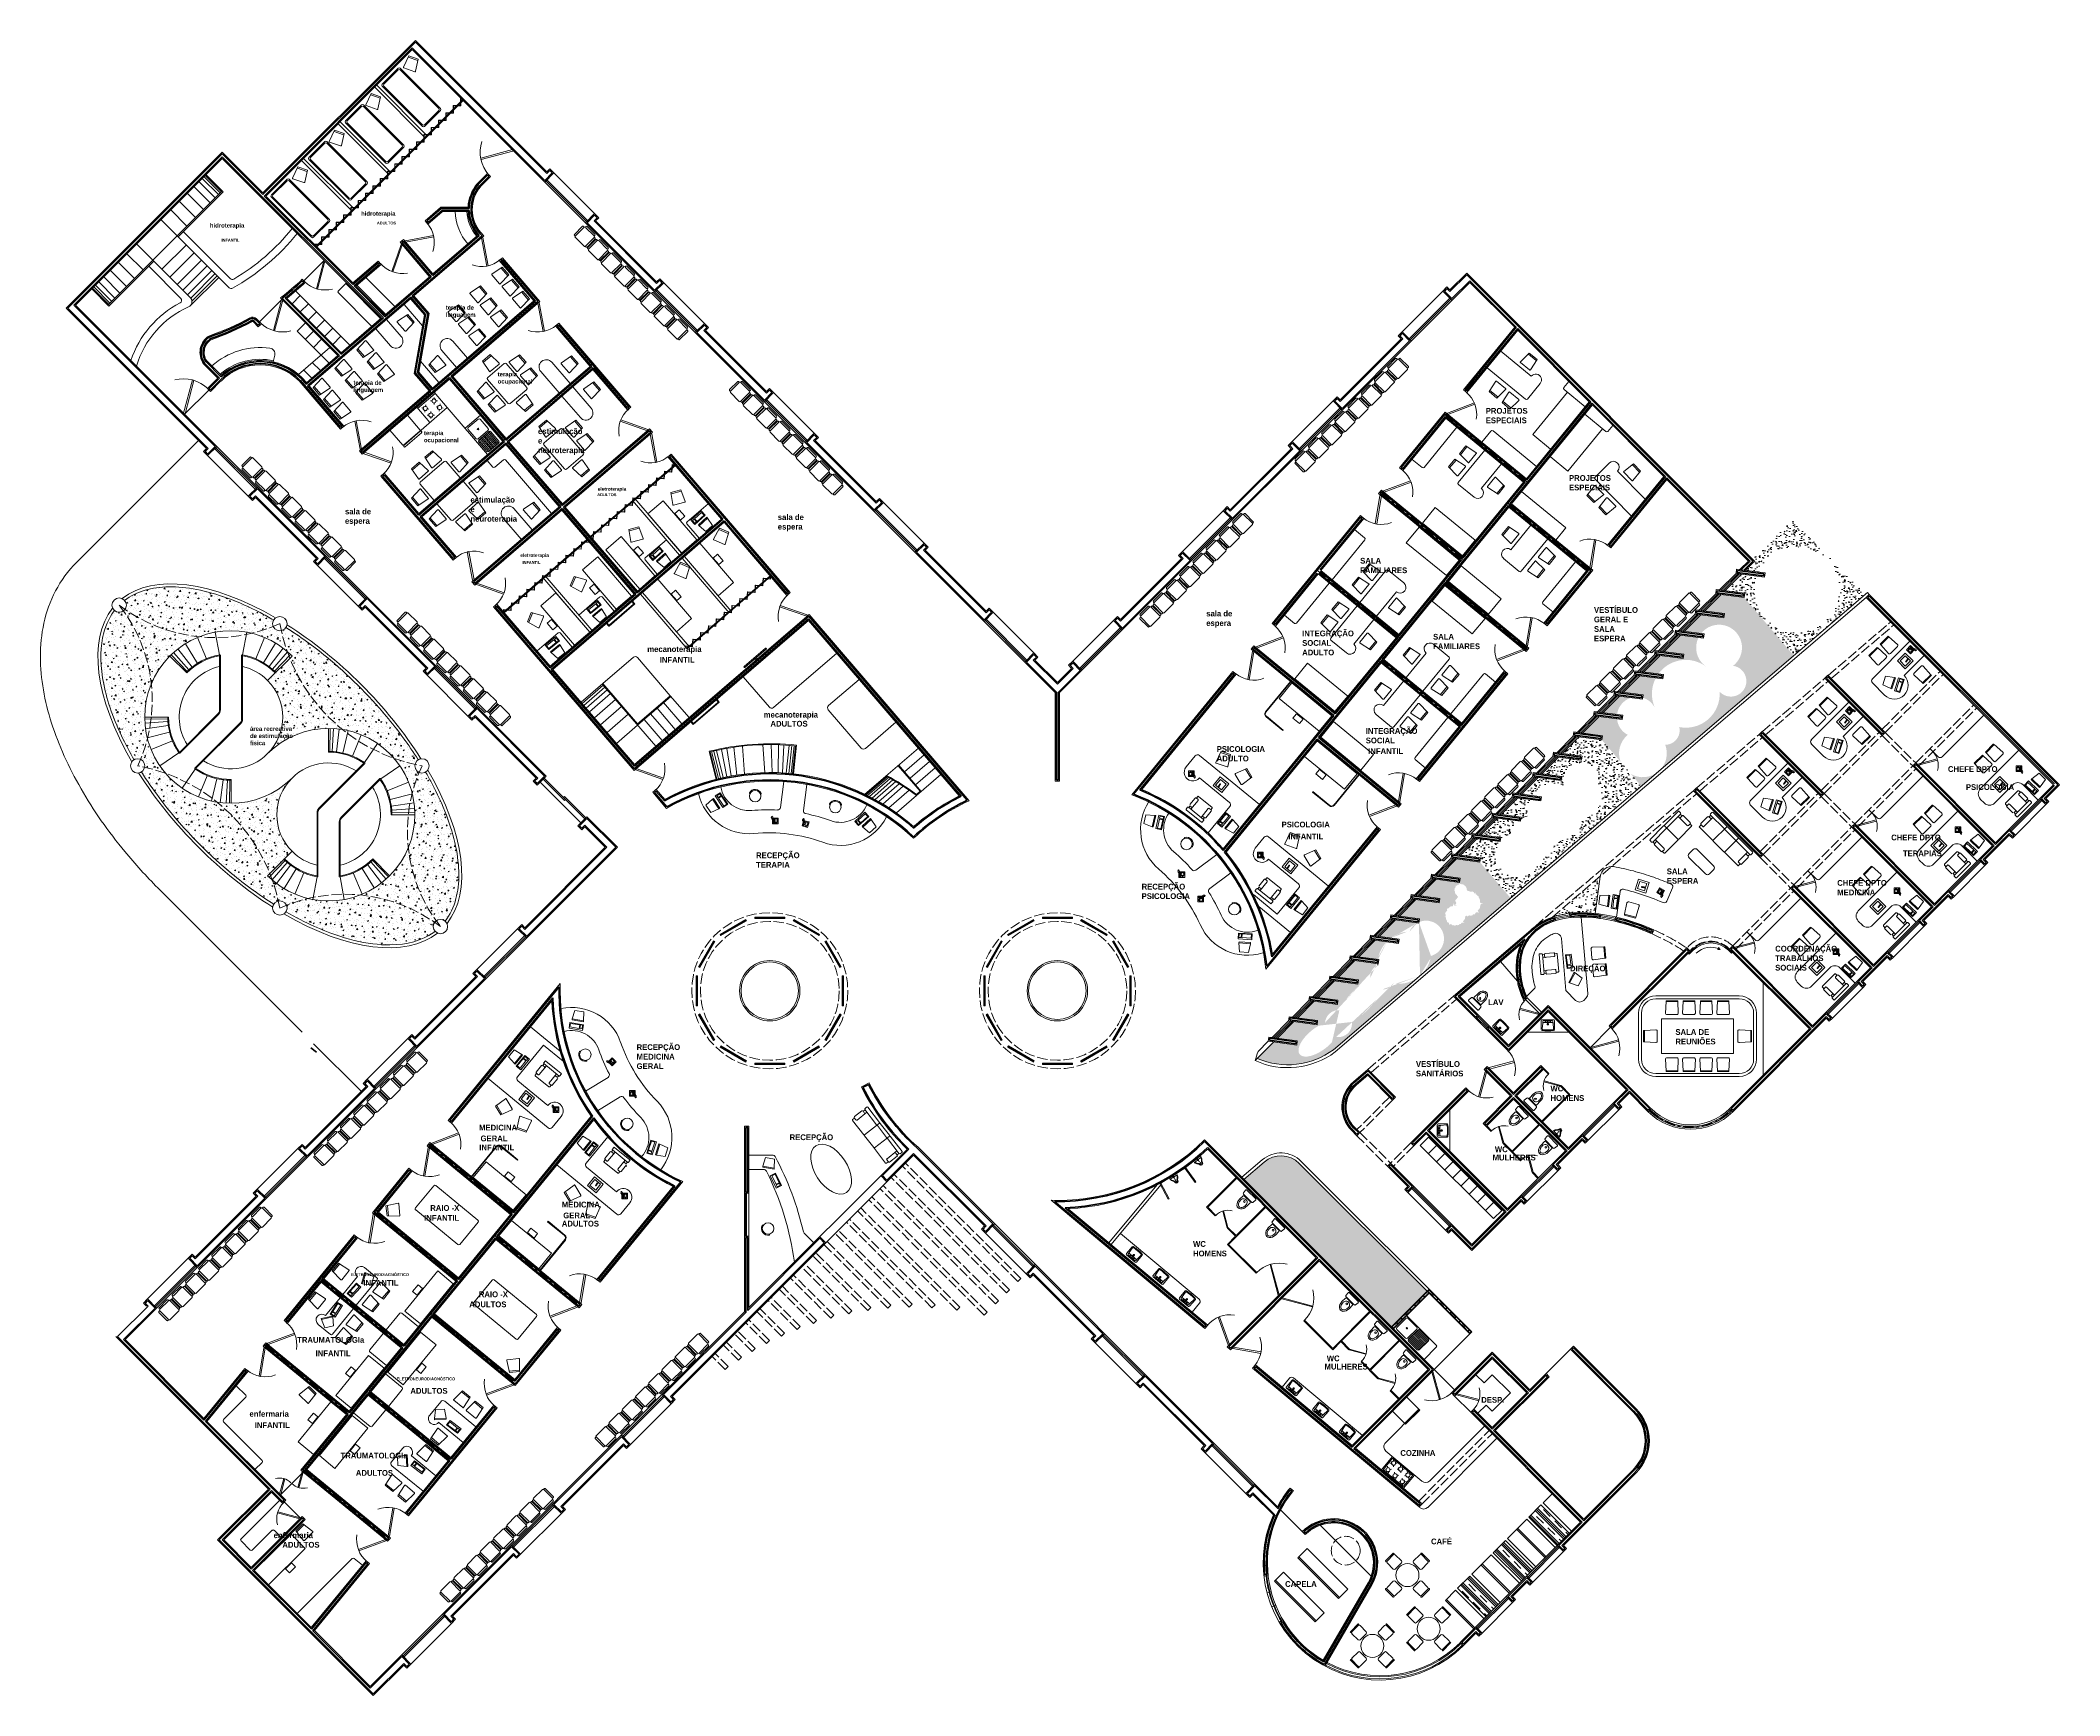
# Model space of a CAD drawing. Header units: millimetres. Extents: x 204 to 540, y 123 to 306.
# Drawn here: x 204.4 to 274.6, y 123.3 to 180.8 of the extents above; entities outside this region: 1.
import ezdxf

# ---------------------------------------------------------------- set-up
doc = ezdxf.new("R2010")
doc.units = ezdxf.units.MM
doc.header["$LTSCALE"] = 0.03
doc.linetypes.add('ACAD_ISO02W100', pattern=[15, 12, -3])
doc.linetypes.add('ACAD_ISO10W100', pattern=[18, 12, -3, 0, -3])
for name, color, linetype, lineweight in [('Banquetas', 253, 'Continuous', 0), ('butacas', 33, 'Continuous', 0), ('Detalles de pisos', 40, 'Continuous', 0), ('Ejes', 4, 'ACAD_ISO10W100', 5), ('Lineas gruesas de circulo eje', 7, 'Continuous', 70), ('lockers', 253, 'Continuous', 0), ('Muebles', 200, 'Continuous', 0), ('mueblesmadera', 42, 'Continuous', 0), ('mueblessanitarios', 122, 'Continuous', 0), ('Muro carga', 150, 'Continuous', 35), ('Muros', 254, 'Continuous', 0), ('murosdivisorios', 1, 'Continuous', 0), ('Proyeccion Trabes', 7, 'ACAD_ISO02W100', 0), ('Puertas', 22, 'Continuous', 0), ('sillonlobbie', 202, 'Continuous', 0), ('Ventanas', 121, 'Continuous', 0), ('Áreas verdes', 72, 'Continuous', 0)]:
    doc.layers.add(name, color=color, linetype=linetype, lineweight=lineweight)
doc.styles.get("Standard").update_dxf_attribs({"font": ''})
doc.styles.get('Standard').set_extended_font_data('Copperplate Gothic Bold', bold=True)
pattern_1 = [(50, (0.99555, -2.28306), (0.36436934, -0.03187817), [0.0381, -0.4191]), (355, (0.99555, -2.28306), (-0.07048565, 0.3821133), [0.03048, -0.33528]), (100.451, (1.0259, -2.2857), (0.293885, 0.35023338), [0.03238, -0.35618]), (46.1842, (0.99555, -2.18146), (0.5421581, -0.08408466), [0.05715, -0.62865]), (96.6356, (1.0407, -2.18847), (0.4748085, 0.4948511), [0.04857, -0.53427]), (351.184, (0.99555, -2.18146), (0.4748092, 0.4948502), [0.04572, -0.50292]), (21, (1.04635, -2.20686), (0.30322976, -0.20453104), [0.0381, -0.4191]), (326, (1.04635, -2.20686), (0.12360406, 0.36837593), [0.03048, -0.33528]), (71.4514, (1.0716, -2.2239), (0.426833, 0.1638457), [0.03238, -0.35618]), (37.5, (0.99555, -2.28306), (0.006177207, 0.16911008), [0, -0.331216, 0, -0.34036, 0, -0.33655]), (7.5, (0.99555, -2.28306), (0.13363933, 0.20036115), [0, -0.194056, 0, -0.323596, 0, -0.12827]), (327.5, (0.88226, -2.28306), (0.27118119, -0.01145749), [0, -0.127, 0, -0.39624, 0, -0.52578]), (317.5, (0.83146, -2.28306), (0.29625836, 0.05085298), [0, -0.1651, 0, -0.263144, 0, -0.37338])]

# ---------------------------------------------------------------- blocks, each defined once
blk = doc.blocks.new('A$C43936B37')
at = {"layer": 'butacas'}
for p, q in [((0, 0.11), (0, 0.51)), ((0.02, 0.53), (0.04, 0.53)), ((0.02, 0.09), (0.04, 0.09)), ((0.06, 0.51), (0.06, 0.53)), ((0.06, 0.11), (0.06, 0.51)), ((0.06, 0.09), (0.06, 0.11)), ((0.09, 0.56), (0.53, 0.56)), ((0.09, 0.06), (0.12, 0.06)), ((0.09, 0.03), (0.09, 0.03)), ((0.5, 0.06), (0.12, 0.06)), ((0.5, 0.06), (0.53, 0.06)), ((0.53, 0.03), (0.53, 0.03)), ((0.56, 0.51), (0.56, 0.53)), ((0.56, 0.51), (0.56, 0.11)), ((0.56, 0.09), (0.56, 0.11)), ((0.58, 0.53), (0.6, 0.53)), ((0.58, 0.09), (0.6, 0.09)), ((0.62, 0.51), (0.62, 0.11)), ((0.65, 0.11), (0.65, 0.51)), ((0.67, 0.53), (0.69, 0.53)), ((0.67, 0.09), (0.69, 0.09)), ((0.71, 0.51), (0.71, 0.53)), ((0.71, 0.11), (0.71, 0.51)), ((0.71, 0.09), (0.71, 0.11)), ((0.74, 0.56), (1.18, 0.56)), ((0.74, 0.06), (0.77, 0.06)), ((0.74, 0.03), (0.74, 0.03)), ((1.15, 0.06), (0.77, 0.06)), ((1.15, 0.06), (1.18, 0.06)), ((1.18, 0.03), (1.18, 0.03)), ((1.21, 0.51), (1.21, 0.53)), ((1.21, 0.51), (1.21, 0.11)), ((1.21, 0.09), (1.21, 0.11)), ((1.23, 0.53), (1.25, 0.53)), ((1.23, 0.09), (1.25, 0.09)), ((1.27, 0.51), (1.27, 0.11)), ((1.3, 0.11), (1.3, 0.51)), ((1.32, 0.53), (1.34, 0.53)), ((1.32, 0.09), (1.34, 0.09)), ((1.36, 0.51), (1.36, 0.53)), ((1.36, 0.11), (1.36, 0.51)), ((1.36, 0.09), (1.36, 0.11)), ((1.39, 0.56), (1.83, 0.56)), ((1.39, 0.06), (1.42, 0.06)), ((1.39, 0.03), (1.39, 0.03)), ((1.8, 0.06), (1.42, 0.06)), ((1.8, 0.06), (1.83, 0.06)), ((1.83, 0.03), (1.83, 0.03)), ((1.86, 0.51), (1.86, 0.53)), ((1.86, 0.51), (1.86, 0.11)), ((1.86, 0.09), (1.86, 0.11)), ((1.88, 0.53), (1.9, 0.53)), ((1.88, 0.09), (1.9, 0.09)), ((1.92, 0.51), (1.92, 0.11)), ((1.95, 0.11), (1.95, 0.51)), ((1.97, 0.53), (1.99, 0.53)), ((1.97, 0.09), (1.99, 0.09)), ((2.01, 0.51), (2.01, 0.53)), ((2.01, 0.11), (2.01, 0.51)), ((2.01, 0.09), (2.01, 0.11)), ((2.04, 0.56), (2.48, 0.56)), ((2.04, 0.06), (2.07, 0.06)), ((2.04, 0.03), (2.04, 0.03)), ((2.45, 0.06), (2.07, 0.06)), ((2.45, 0.06), (2.48, 0.06)), ((2.48, 0.03), (2.48, 0.03)), ((2.51, 0.51), (2.51, 0.53)), ((2.51, 0.51), (2.51, 0.11)), ((2.51, 0.09), (2.51, 0.11)), ((2.53, 0.53), (2.55, 0.53)), ((2.53, 0.09), (2.55, 0.09)), ((2.57, 0.51), (2.57, 0.11)), ((2.6, 0.11), (2.6, 0.51)), ((2.62, 0.53), (2.64, 0.53)), ((2.62, 0.09), (2.64, 0.09)), ((2.66, 0.51), (2.66, 0.53)), ((2.66, 0.11), (2.66, 0.51)), ((2.66, 0.09), (2.66, 0.11)), ((2.69, 0.56), (3.13, 0.56)), ((2.69, 0.06), (2.72, 0.06)), ((2.69, 0.03), (2.69, 0.03)), ((3.1, 0.06), (2.72, 0.06)), ((3.1, 0.06), (3.13, 0.06)), ((3.13, 0.03), (3.13, 0.03)), ((3.16, 0.51), (3.16, 0.53)), ((3.16, 0.51), (3.16, 0.11)), ((3.16, 0.09), (3.16, 0.11)), ((3.18, 0.53), (3.2, 0.53)), ((3.18, 0.09), (3.2, 0.09)), ((3.22, 0.51), (3.22, 0.11)), ((3.25, 0.11), (3.25, 0.51)), ((3.27, 0.53), (3.29, 0.53)), ((3.27, 0.09), (3.29, 0.09)), ((3.31, 0.51), (3.31, 0.53)), ((3.31, 0.11), (3.31, 0.51)), ((3.31, 0.09), (3.31, 0.11)), ((3.34, 0.56), (3.78, 0.56)), ((3.34, 0.06), (3.37, 0.06)), ((3.34, 0.03), (3.34, 0.03)), ((3.75, 0.06), (3.37, 0.06)), ((3.75, 0.06), (3.78, 0.06)), ((3.78, 0.03), (3.78, 0.03)), ((3.81, 0.51), (3.81, 0.53)), ((3.81, 0.51), (3.81, 0.11)), ((3.81, 0.09), (3.81, 0.11)), ((3.83, 0.53), (3.85, 0.53)), ((3.83, 0.09), (3.85, 0.09)), ((3.87, 0.51), (3.87, 0.11)), ((3.9, 0.11), (3.9, 0.51)), ((3.92, 0.53), (3.94, 0.53)), ((3.92, 0.09), (3.94, 0.09)), ((3.96, 0.51), (3.96, 0.53)), ((3.96, 0.11), (3.96, 0.51)), ((3.96, 0.09), (3.96, 0.11)), ((3.99, 0.56), (4.43, 0.56)), ((3.99, 0.06), (4.02, 0.06)), ((3.99, 0.03), (3.99, 0.03)), ((4.4, 0.06), (4.02, 0.06)), ((4.4, 0.06), (4.43, 0.06)), ((4.43, 0.03), (4.43, 0.03)), ((4.46, 0.51), (4.46, 0.53)), ((4.46, 0.51), (4.46, 0.11)), ((4.46, 0.09), (4.46, 0.11)), ((4.48, 0.53), (4.5, 0.53)), ((4.48, 0.09), (4.5, 0.09)), ((4.52, 0.51), (4.52, 0.11)), ((4.55, 0.11), (4.55, 0.51)), ((4.57, 0.53), (4.59, 0.53)), ((4.57, 0.09), (4.59, 0.09)), ((4.61, 0.51), (4.61, 0.53)), ((4.61, 0.11), (4.61, 0.51)), ((4.61, 0.09), (4.61, 0.11)), ((4.64, 0.56), (5.08, 0.56)), ((4.64, 0.06), (4.67, 0.06)), ((4.64, 0.03), (4.64, 0.03)), ((5.05, 0.06), (4.67, 0.06)), ((5.05, 0.06), (5.08, 0.06)), ((5.08, 0.03), (5.08, 0.03)), ((5.11, 0.51), (5.11, 0.53)), ((5.11, 0.51), (5.11, 0.11)), ((5.11, 0.09), (5.11, 0.11)), ((5.13, 0.53), (5.15, 0.53)), ((5.13, 0.09), (5.15, 0.09)), ((5.17, 0.51), (5.17, 0.11)), ((0.5, 0), (0.12, 0)), ((1.15, 0), (0.77, 0)), ((1.8, 0), (1.42, 0)), ((2.45, 0), (2.07, 0)), ((3.1, 0), (2.72, 0)), ((3.75, 0), (3.37, 0)), ((4.4, 0), (4.02, 0)), ((5.05, 0), (4.67, 0))]:
    blk.add_line(p, q, dxfattribs=at)
for centre, radius, start, end in [((0.02, 0.51), 0.02, 90, 180), ((0.02, 0.11), 0.02, 180, 270), ((0.04, 0.51), 0.02, 0, 90), ((0.04, 0.11), 0.02, 270, 0), ((0.09, 0.53), 0.03, 90, 180), ((0.09, 0.09), 0.03, 180, 270), ((0.12, 0.03), 0.03, 90, 180), ((0.12, 0.03), 0.03, 180, 270), ((0.5, 0.03), 0.03, 360, 90), ((0.5, 0.03), 0.03, 270, 0), ((0.53, 0.53), 0.03, 0, 90), ((0.53, 0.09), 0.03, 270, 0), ((0.58, 0.51), 0.02, 90, 180), ((0.58, 0.11), 0.02, 180, 270), ((0.6, 0.51), 0.02, 360, 90), ((0.6, 0.11), 0.02, 270, 360), ((0.67, 0.51), 0.02, 90, 180), ((0.67, 0.11), 0.02, 180, 270), ((0.69, 0.51), 0.02, 0, 90), ((0.69, 0.11), 0.02, 270, 0), ((0.74, 0.53), 0.03, 90, 180), ((0.74, 0.09), 0.03, 180, 270), ((0.77, 0.03), 0.03, 90, 180), ((0.77, 0.03), 0.03, 180, 270), ((1.15, 0.03), 0.03, 360, 90), ((1.15, 0.03), 0.03, 270, 0), ((1.18, 0.53), 0.03, 0, 90), ((1.18, 0.09), 0.03, 270, 0), ((1.23, 0.51), 0.02, 90, 180), ((1.23, 0.11), 0.02, 180, 270), ((1.25, 0.51), 0.02, 360, 90), ((1.25, 0.11), 0.02, 270, 360), ((1.32, 0.51), 0.02, 90, 180), ((1.32, 0.11), 0.02, 180, 270), ((1.34, 0.51), 0.02, 0, 90), ((1.34, 0.11), 0.02, 270, 0), ((1.39, 0.53), 0.03, 90, 180), ((1.39, 0.09), 0.03, 180, 270), ((1.42, 0.03), 0.03, 90, 180), ((1.42, 0.03), 0.03, 180, 270), ((1.8, 0.03), 0.03, 360, 90), ((1.8, 0.03), 0.03, 270, 0), ((1.83, 0.53), 0.03, 0, 90), ((1.83, 0.09), 0.03, 270, 0), ((1.88, 0.51), 0.02, 90, 180), ((1.88, 0.11), 0.02, 180, 270), ((1.9, 0.51), 0.02, 360, 90), ((1.9, 0.11), 0.02, 270, 360), ((1.97, 0.51), 0.02, 90, 180), ((1.97, 0.11), 0.02, 180, 270), ((1.99, 0.51), 0.02, 0, 90), ((1.99, 0.11), 0.02, 270, 0), ((2.04, 0.53), 0.03, 90, 180), ((2.04, 0.09), 0.03, 180, 270), ((2.07, 0.03), 0.03, 90, 180), ((2.07, 0.03), 0.03, 180, 270), ((2.45, 0.03), 0.03, 360, 90), ((2.45, 0.03), 0.03, 270, 0), ((2.48, 0.53), 0.03, 0, 90), ((2.48, 0.09), 0.03, 270, 0), ((2.53, 0.51), 0.02, 90, 180), ((2.53, 0.11), 0.02, 180, 270), ((2.55, 0.51), 0.02, 360, 90), ((2.55, 0.11), 0.02, 270, 360), ((2.62, 0.51), 0.02, 90, 180), ((2.62, 0.11), 0.02, 180, 270), ((2.64, 0.51), 0.02, 0, 90), ((2.64, 0.11), 0.02, 270, 0), ((2.69, 0.53), 0.03, 90, 180), ((2.69, 0.09), 0.03, 180, 270), ((2.72, 0.03), 0.03, 90, 180), ((2.72, 0.03), 0.03, 180, 270), ((3.1, 0.03), 0.03, 360, 90), ((3.1, 0.03), 0.03, 270, 0), ((3.13, 0.53), 0.03, 0, 90), ((3.13, 0.09), 0.03, 270, 0), ((3.18, 0.51), 0.02, 90, 180), ((3.18, 0.11), 0.02, 180, 270), ((3.2, 0.51), 0.02, 360, 90), ((3.2, 0.11), 0.02, 270, 360), ((3.27, 0.51), 0.02, 90, 180), ((3.27, 0.11), 0.02, 180, 270), ((3.29, 0.51), 0.02, 0, 90), ((3.29, 0.11), 0.02, 270, 0), ((3.34, 0.53), 0.03, 90, 180), ((3.34, 0.09), 0.03, 180, 270), ((3.37, 0.03), 0.03, 90, 180), ((3.37, 0.03), 0.03, 180, 270), ((3.75, 0.03), 0.03, 360, 90), ((3.75, 0.03), 0.03, 270, 0), ((3.78, 0.53), 0.03, 0, 90), ((3.78, 0.09), 0.03, 270, 0), ((3.83, 0.51), 0.02, 90, 180), ((3.83, 0.11), 0.02, 180, 270), ((3.85, 0.51), 0.02, 360, 90), ((3.85, 0.11), 0.02, 270, 360), ((3.92, 0.51), 0.02, 90, 180), ((3.92, 0.11), 0.02, 180, 270), ((3.94, 0.51), 0.02, 0, 90), ((3.94, 0.11), 0.02, 270, 0), ((3.99, 0.53), 0.03, 90, 180), ((3.99, 0.09), 0.03, 180, 270), ((4.02, 0.03), 0.03, 90, 180), ((4.02, 0.03), 0.03, 180, 270), ((4.4, 0.03), 0.03, 360, 90), ((4.4, 0.03), 0.03, 270, 0), ((4.43, 0.53), 0.03, 0, 90), ((4.43, 0.09), 0.03, 270, 0), ((4.48, 0.51), 0.02, 90, 180), ((4.48, 0.11), 0.02, 180, 270), ((4.5, 0.51), 0.02, 360, 90), ((4.5, 0.11), 0.02, 270, 360), ((4.57, 0.51), 0.02, 90, 180), ((4.57, 0.11), 0.02, 180, 270), ((4.59, 0.51), 0.02, 0, 90), ((4.59, 0.11), 0.02, 270, 0), ((4.64, 0.53), 0.03, 90, 180), ((4.64, 0.09), 0.03, 180, 270), ((4.67, 0.03), 0.03, 90, 180), ((4.67, 0.03), 0.03, 180, 270), ((5.05, 0.03), 0.03, 360, 90), ((5.05, 0.03), 0.03, 270, 0), ((5.08, 0.53), 0.03, 0, 90), ((5.08, 0.09), 0.03, 270, 0), ((5.13, 0.51), 0.02, 90, 180), ((5.13, 0.11), 0.02, 180, 270), ((5.15, 0.51), 0.02, 360, 90), ((5.15, 0.11), 0.02, 270, 360)]:
    blk.add_arc(centre, radius, start, end, dxfattribs=at)
blk = doc.blocks.new('A$C1767791E')
at = {"layer": 'lockers', "ltscale": 0.05}
for p, q in [((0.28, 1.708), (0.267, 1.693)), ((0.854, 1.211), (0.267, 1.693)), ((0.866, 1.227), (0.28, 1.708)), ((0.868, 1.071), (0, 0.013)), ((0.883, 1.058), (0.015, 0))]:
    blk.add_line(p, q, dxfattribs=at)
for radius in [0.1, 0.12]:
    blk.add_arc((0.79, 1.134), radius, 320.64224, 50.64224, dxfattribs=at)
blk = doc.blocks.new('A$C6171186E')
at = {"layer": 'sillonlobbie', "ltscale": 0.05}
for p, q in [((0.038, 0.514), (0.225, 0.744)), ((0.143, 0.429), (0.392, 0.736)), ((0.833, 0.38), (0.301, 0.81)), ((0.375, 0.901), (0.906, 0.471)), ((0.493, 0.146), (0.742, 0.453)), ((0.598, 0.061), (0.784, 0.291))]:
    blk.add_line(p, q, dxfattribs=at)
at = {"layer": 'sillonlobbie'}
for p, q in [((0.263, 0.748), (0.326, 0.698)), ((0.27, 0.743), (0.315, 0.799)), ((0.299, 0.835), (0.35, 0.898)), ((0.004, 0.414), (0.049, 0.47)), ((0.482, 0.004), (0.007, 0.389)), ((0.042, 0.476), (0.105, 0.425)), ((0.497, 0.108), (0.56, 0.057)), ((0.553, 0.062), (0.507, 0.007)), ((0.718, 0.38), (0.78, 0.329)), ((0.819, 0.391), (0.773, 0.335)), ((0.909, 0.445), (0.858, 0.382))]:
    blk.add_line(p, q, dxfattribs=at)
for centre, radius, start, end in [((0.246, 0.728), 0.027, 51, 141), ((0.018, 0.403), 0.018, 141, 231), ((0.059, 0.497), 0.027, 141, 231), ((0.122, 0.446), 0.027, 231, 321), ((0.309, 0.677), 0.027, 321, 51), ((0.493, 0.018), 0.018, 231, 321), ((0.514, 0.129), 0.027, 141, 231), ((0.577, 0.078), 0.027, 231, 321), ((0.701, 0.359), 0.027, 51, 141), ((0.895, 0.457), 0.018, 321, 51)]:
    blk.add_arc(centre, radius, start, end, dxfattribs=at)
at = {"layer": 'sillonlobbie', "ltscale": 0.05}
for centre, start, end in [((0.313, 0.824), 141, 231), ((0.364, 0.887), 51, 141), ((0.844, 0.394), 231, 321)]:
    blk.add_arc(centre, 0.018, start, end, dxfattribs=at)
blk = doc.blocks.new('A$C26E91166')
at = {"layer": 'Muebles', "ltscale": 0.05}
for p, q in [((1.415, 0.718), (1.26, 0.845)), ((1.224, 0.486), (1.07, 0.613))]:
    blk.add_line(p, q, dxfattribs=at)
at = {"layer": 'sillonlobbie'}
for p, q in [((1.141, 1.836), (0, 0.444)), ((1.141, 1.836), (1.683, 1.392)), ((1.683, 1.392), (0.541, 0)), ((1.26, 0.845), (1.07, 0.613)), ((1.415, 0.718), (1.224, 0.486)), ((0, 0.444), (0.541, 0))]:
    blk.add_line(p, q, dxfattribs=at)
blk = doc.blocks.new('A$C45897303')
for p, q in [((0, 0.02), (0, 0.425)), ((0.022, 0.445), (0.45, 0.398)), ((0.022, 0), (0.45, 0.048)), ((0.4, 0.048), (0.4, 0.398)), ((0.45, 0.048), (0.45, 0.398))]:
    blk.add_line(p, q)
for centre, start, end in [((0.02, 0.425), 83.65981, 180), ((0.02, 0.02), 180, 276.34019)]:
    blk.add_arc(centre, 0.02, start, end)
blk = doc.blocks.new('RECTANG')
for p, q in [((1, 1), (0, 1)), ((0, 1), (0, 0)), ((0, 0), (1, 0)), ((1, 0), (1, 1))]:
    blk.add_line(p, q)
blk = doc.blocks.new('KEYBOARD', base_point=(60, 294))
for p, xscale, yscale, zscale in [((60, 294), 19, 8, 19), ((61, 295), 13, 5, 13), ((75, 295), 3, 5, 3)]:
    blk.add_blockref('RECTANG', p, dxfattribs=dict(xscale=xscale, yscale=yscale, zscale=zscale))
blk = doc.blocks.new('DIGITIZE')
for p, q in [((0, 16), (0, 0)), ((16, 16), (0, 16)), ((0, 0), (16, 0)), ((2.666667, 13.333333), (2.666667, 2.666667)), ((13.333333, 13.333333), (2.666667, 13.333333)), ((2.666667, 2.666667), (13.333333, 2.666667)), ((13.333333, 2.666667), (13.333333, 13.333333)), ((16, 0), (16, 16))]:
    blk.add_line(p, q)
blk.add_lwpolyline([(9.161793, 9.256161, 2.5, 1.75, 0), (7.182818, 9.545396, 1.75, 1.75, 0)], format="xyseb")
at = {"const_width": 2.5}
blk.add_lwpolyline([(12.625, 8.75), (9.161793, 9.256161)], dxfattribs=at)
blk.add_circle((7.924934, 9.436933), 0.5)
blk = doc.blocks.new('A$C41484384')
for p, q in [((0.428, 0.445), (0, 0.398)), ((0, 0.398), (0, 0.048)), ((0.428, 0), (0, 0.048)), ((0.05, 0.398), (0.05, 0.048)), ((0.45, 0.425), (0.45, 0.02))]:
    blk.add_line(p, q)
for centre, start, end in [((0.43, 0.425), 360, 96.34019), ((0.43, 0.02), 263.65981, 360)]:
    blk.add_arc(centre, 0.02, start, end)
blk = doc.blocks.new('FNPHONE')
for p, q in [((-9.102528, 0.223208), (-9.702528, 0.023208)), ((-8.902528, 0.623208), (-9.502528, 0.423208)), ((-8.702528, 1.023208), (-9.302528, 0.823208)), ((-8.502528, 1.423208), (-9.102528, 1.223208)), ((-8.302528, 1.823208), (-8.902528, 1.623208)), ((-7.14169, 0.561087), (-7.502528, -0.576792)), ((-7.287295, 6.539472), (-7.287295, 1.539472)), ((-6.287295, 6.539472), (-6.287295, 1.539472)), ((-3.872666, 4.847341), (-3.872666, 4.847341)), ((-3.872666, 3.909841), (-3.872666, 3.909841)), ((-3.872666, 2.972341), (-3.872666, 2.972341)), ((-3.872666, 2.034841), (-3.872666, 2.034841)), ((-2.935166, 4.847341), (-2.935166, 4.847341)), ((-2.935166, 3.909841), (-2.935166, 3.909841)), ((-2.935166, 2.972341), (-2.935166, 2.972341)), ((-2.935166, 2.034841), (-2.935166, 2.034841)), ((-1.997666, 4.847341), (-1.997666, 4.847341)), ((-1.997666, 3.909841), (-1.997666, 3.909841)), ((-1.997666, 2.972341), (-1.997666, 2.972341)), ((-1.997666, 2.034841), (-1.997666, 2.034841)), ((-9.302528, -0.176792), (-9.902528, -0.376792)), ((-9.302528, -0.576792), (-9.902528, -0.776792)), ((-9.302528, -0.976792), (-9.902528, -1.176792)), ((-9.302528, -1.376792), (-9.902528, -1.576792)), ((-9.102528, -1.776792), (-9.702528, -1.976792)), ((-8.902528, -2.176792), (-9.502528, -2.376792)), ((-8.431886, -2.461597), (-9.031886, -2.661597)), ((-7.902528, -1.976792), (-8.502528, -2.176792)), ((-7.702528, -1.576792), (-8.302528, -1.776792)), ((-7.502528, -1.176792), (-8.102528, -1.376792)), ((-7.302528, -0.776792), (-7.902528, -0.976792))]:
    blk.add_line(p, q)
for centre, start, end in [((-6.787295, 6.539472), 298.491464, 241.508536), ((-6.787295, 1.539472), 118.491464, 61.508536)]:
    blk.add_arc(centre, 1.048157, start, end)
for p, xscale, yscale, zscale in [((-8.205282, 0), 8.205282, 8.104073, 8.205282), ((-4.810166, 1.253591), 3.75, 4.375, 3.75), ((-4.028916, 6.722341), 2.03125, 0.46875, 2.03125)]:
    blk.add_blockref('RECTANG', p, dxfattribs=dict(xscale=xscale, yscale=yscale, zscale=zscale))
blk = doc.blocks.new('A$C119B407C')
at = {"layer": 'Muebles'}
for p, q in [((0.395, 0.989), (0.004, 1.492)), ((0.008, 1.521), (0.071, 1.57)), ((0.065, 1.577), (0.12, 1.506)), ((0.07, 1.62), (0.331, 1.822)), ((0.162, 1.501), (0.509, 1.771)), ((0.373, 1.817), (0.428, 1.746)), ((0.379, 1.809), (0.442, 1.858)), ((0.436, 1.866), (0.845, 1.339)), ((0.441, 1.908), (0.496, 1.951)), ((0.539, 1.945), (0.948, 1.419)), ((0.742, 0.542), (0.419, 0.958)), ((0.423, 0.986), (0.944, 1.391)), ((0.423, 0.986), (0.423, 0.986)), ((1.221, 0.888), (0.771, 0.538)), ((0.869, 1.307), (1.193, 0.891)), ((0.873, 1.335), (0.873, 1.335)), ((0.944, 1.391), (0.944, 1.391)), ((0.972, 1.387), (1.295, 0.971)), ((1.217, 0.86), (1.626, 0.333)), ((1.221, 0.888), (1.292, 0.943)), ((1.32, 0.939), (1.728, 0.413)), ((1.157, 0.008), (0.767, 0.51)), ((0.771, 0.538), (0.771, 0.538)), ((1.248, 0.053), (1.185, 0.004)), ((1.199, 0.116), (1.254, 0.045)), ((1.552, 0.428), (1.205, 0.158)), ((1.557, 0.242), (1.297, 0.04)), ((1.507, 0.355), (1.563, 0.284)), ((1.62, 0.341), (1.556, 0.292)), ((1.723, 0.371), (1.668, 0.328))]:
    blk.add_line(p, q, dxfattribs=at)
for centre, radius, start, end in [((0.02, 1.505), 0.02, 127.83025, 217.83025), ((0.088, 1.596), 0.03, 127.83025, 217.83025), ((0.144, 1.525), 0.03, 217.83025, 307.83025), ((0.349, 1.798), 0.03, 37.83025, 127.83025), ((0.404, 1.727), 0.03, 307.83025, 37.83025), ((0.46, 1.884), 0.03, 127.83025, 217.83025), ((0.515, 1.927), 0.03, 37.83025, 127.83025), ((0.932, 1.406), 0.02, 307.83025, 37.83025), ((0.411, 1.002), 0.02, 217.83025, 307.83025), ((0.435, 0.97), 0.02, 127.83025, 217.83025), ((0.861, 1.351), 0.02, 217.83025, 307.83025), ((0.885, 1.32), 0.02, 127.83025, 217.83025), ((0.956, 1.375), 0.02, 37.83025, 127.83025), ((1.208, 0.903), 0.02, 217.83025, 307.83025), ((1.233, 0.872), 0.02, 127.83025, 217.83025), ((1.28, 0.959), 0.02, 307.83025, 37.83025), ((1.304, 0.927), 0.02, 37.83025, 127.83025), ((0.758, 0.554), 0.02, 217.83025, 307.83025), ((0.783, 0.522), 0.02, 127.83025, 217.83025), ((1.173, 0.02), 0.02, 217.83025, 307.83025), ((1.223, 0.135), 0.03, 127.83025, 217.83025), ((1.278, 0.064), 0.03, 217.83025, 307.83025), ((1.484, 0.337), 0.03, 37.83025, 127.83025), ((1.539, 0.266), 0.03, 307.83025, 37.83025), ((1.649, 0.352), 0.03, 217.83025, 307.83025), ((1.705, 0.395), 0.03, 307.83025, 37.83025)]:
    blk.add_arc(centre, radius, start, end, dxfattribs=at)
blk = doc.blocks.new('A$C74F00692')
at = {"layer": 'mueblessanitarios'}
for p, q in [((0, 0.343), (0, 0.03)), ((0.43, 0.373), (0.03, 0.373)), ((0.051, 0.249), (0.03, 0.056)), ((0.058, 0.316), (0.051, 0.249)), ((0.215, 0.276), (0.081, 0.276)), ((0.23, 0.343), (0.088, 0.343)), ((0.215, 0.32), (0.215, 0.216)), ((0.245, 0.216), (0.215, 0.216)), ((0.372, 0.343), (0.23, 0.343)), ((0.245, 0.32), (0.245, 0.216)), ((0.379, 0.276), (0.245, 0.276)), ((0.409, 0.249), (0.402, 0.316)), ((0.43, 0.056), (0.409, 0.249)), ((0.46, 0.03), (0.46, 0.343))]:
    blk.add_line(p, q, dxfattribs=at)
for centre in [(0.15, 0.31), (0.31, 0.31)]:
    blk.add_circle(centre, 0.0175, dxfattribs=at)
for centre, radius, start, end in [((0.03, 0.343), 0.03, 90, 180), ((0.03, 0.03), 0.03, 180, 263.40286), ((0.06, 0.056), 0.03, 180, 265.0621), ((0.081, 0.246), 0.03, 90, 173.8494), ((0.23, 2.023), 2.005, 265.0621, 274.9379), ((0.088, 0.313), 0.03, 90, 173.8494), ((0.23, 0.216), 0.0225, 131.81031, 48.18969), ((0.23, 0.318), 0.0151, 353.69031, 186.30969), ((0.372, 0.313), 0.03, 6.1506, 90), ((0.379, 0.246), 0.03, 6.1506, 90), ((0.4, 0.056), 0.03, 274.9379, 0), ((0.43, 0.343), 0.03, 0, 90), ((0.43, 0.03), 0.03, 276.59714, 0), ((0.23, 1.759), 1.771, 263.40286, 276.59714)]:
    blk.add_arc(centre, radius, start, end, dxfattribs=at)
blk = doc.blocks.new('A$C66C075E8')
at = {"layer": 'mueblessanitarios'}
for p, q in [((0.09, 0.338), (0.212, 0.46)), ((0.301, 0.649), (0.226, 0.555)), ((0.515, 0.228), (0.228, 0.515)), ((0.46, 0.255), (0.255, 0.46)), ((0.262, 0.453), (0.276, 0.467)), ((0.338, 0.09), (0.46, 0.212)), ((0.346, 0.652), (0.652, 0.346)), ((0.453, 0.262), (0.467, 0.276)), ((0.649, 0.301), (0.555, 0.226))]:
    blk.add_line(p, q, dxfattribs=at)
blk.add_circle((0.258, 0.258), 0.03, dxfattribs=at)
for centre, radius, start, end in [((0.229, 0.229), 0.127, 305.22188, 144.77812), ((0.234, 0.439), 0.03, 45, 135), ((0.249, 0.536), 0.03, 141.34019, 225), ((0.325, 0.631), 0.03, 45, 141.34019), ((0.439, 0.234), 0.03, 315, 45), ((0.536, 0.249), 0.03, 225, 308.65981), ((0.631, 0.325), 0.03, 308.65981, 45)]:
    blk.add_arc(centre, radius, start, end, dxfattribs=at)
blk.add_ellipse((0.214, 0.214), major_axis=(-0.175, -0.175), ratio=0.707131, start_param=4.712389, end_param=7.853982, dxfattribs=at)
blk.add_open_spline([(0.126, 0.303), (0.098, 0.275), (0.077, 0.242), (0.045, 0.162), (0.047, 0.118), (0.077, 0.065), (0.103, 0.05), (0.185, 0.05), (0.239, 0.071), (0.29, 0.114), (0.296, 0.12), (0.303, 0.126)], degree=3, knots=[4.712389, 4.712389, 4.712389, 4.712389, 5.260928, 5.260928, 6.083572, 6.083572, 6.906217, 6.906217, 7.728861, 7.728861, 7.853982, 7.853982, 7.853982, 7.853982], dxfattribs=at)
blk = doc.blocks.new('A$C0F984F58')
at = {"layer": 'mueblessanitarios'}
for p, q in [((0.009, 0.315), (0.315, 0.009)), ((0.011, 0.36), (0.105, 0.435)), ((0.433, 0.145), (0.145, 0.433)), ((0.208, 0.399), (0.194, 0.385)), ((0.323, 0.57), (0.201, 0.448)), ((0.406, 0.201), (0.201, 0.406)), ((0.36, 0.011), (0.435, 0.105)), ((0.399, 0.208), (0.385, 0.194)), ((0.57, 0.323), (0.448, 0.201))]:
    blk.add_line(p, q, dxfattribs=at)
blk.add_circle((0.403, 0.403), 0.03, dxfattribs=at)
for centre, radius, start, end in [((0.03, 0.336), 0.03, 128.65981, 225), ((0.124, 0.412), 0.03, 45, 128.65981), ((0.222, 0.427), 0.03, 135, 225), ((0.431, 0.431), 0.127, 125.22188, 324.77812), ((0.336, 0.03), 0.03, 225, 321.34019), ((0.427, 0.222), 0.03, 225, 315), ((0.412, 0.124), 0.03, 321.34019, 45)]:
    blk.add_arc(centre, radius, start, end, dxfattribs=at)
at = {"layer": 'mueblessanitarios', "extrusion": (0, 0, -1)}
blk.add_ellipse((0.446, 0.446), major_axis=(0.175, 0.175), ratio=0.707131, start_param=4.712389, end_param=7.853982, dxfattribs=at)
at = {"layer": 'mueblessanitarios'}
blk.add_open_spline([(0.358, 0.535), (0.385, 0.562), (0.418, 0.584), (0.499, 0.616), (0.543, 0.613), (0.596, 0.584), (0.611, 0.558), (0.61, 0.476), (0.59, 0.422), (0.547, 0.371), (0.541, 0.364), (0.535, 0.358)], degree=3, knots=[4.712389, 4.712389, 4.712389, 4.712389, 5.260928, 5.260928, 6.083572, 6.083572, 6.906217, 6.906217, 7.728861, 7.728861, 7.853982, 7.853982, 7.853982, 7.853982], dxfattribs=at)
blk = doc.blocks.new('A$C2AF25908')
at = {"layer": 'mueblessanitarios'}
for p, q in [((0, 0.03), (0, 0.43)), ((0.03, 0.46), (0.343, 0.46)), ((0.03, 0.23), (0.03, 0.372)), ((0.03, 0.088), (0.03, 0.23)), ((0.053, 0.245), (0.157, 0.245)), ((0.053, 0.215), (0.157, 0.215)), ((0.057, 0.402), (0.124, 0.409)), ((0.124, 0.051), (0.057, 0.058)), ((0.097, 0.245), (0.097, 0.379)), ((0.097, 0.081), (0.097, 0.215)), ((0.124, 0.409), (0.318, 0.43)), ((0.318, 0.03), (0.124, 0.051)), ((0.157, 0.215), (0.157, 0.245)), ((0.343, 0), (0.03, 0))]:
    blk.add_line(p, q, dxfattribs=at)
for centre in [(0.063, 0.31), (0.063, 0.15)]:
    blk.add_circle(centre, 0.0175, dxfattribs=at)
for centre, radius, start, end in [((0.03, 0.43), 0.03, 90, 180), ((0.03, 0.03), 0.03, 180, 270), ((0.06, 0.372), 0.03, 96.1506, 180), ((0.06, 0.088), 0.03, 180, 263.8494), ((0.055, 0.23), 0.0151, 83.69031, 276.30969), ((0.127, 0.379), 0.03, 96.1506, 180), ((0.127, 0.081), 0.03, 180, 263.8494), ((0.157, 0.23), 0.0225, 221.81031, 138.18969), ((0.318, 0.4), 0.03, 4.9379, 90), ((0.318, 0.06), 0.03, 270, 355.0621), ((0.343, 0.43), 0.03, 6.59714, 90), ((0.343, 0.03), 0.03, 270, 353.40286), ((-1.65, 0.23), 2.005, 355.0621, 4.9379), ((-1.386, 0.23), 1.771, 353.40286, 6.59714)]:
    blk.add_arc(centre, radius, start, end, dxfattribs=at)
blk = doc.blocks.new('A$C433D01FC')
for p, q in [((0, 0.29), (0, 0)), ((0, 0.29), (0.05, 0.29)), ((0, 0), (0.05, 0)), ((0.05, 0.25), (0.05, 0.04))]:
    blk.add_line(p, q)
for centre, radius in [((0.03, 0.145), 0.015), ((0.03, 0.145), 0.01), ((0.065, 0.16), 0.005), ((0.065, 0.13), 0.005), ((0.081, 0.145), 0.005), ((0.101, 0.145), 0.005), ((0.141, 0.145), 0.005), ((0.181, 0.145), 0.005), ((0.222, 0.145), 0.005)]:
    blk.add_circle(centre, radius)
for centre, radius, start, end in [((0.05, 0.145), 0.145, 39.74409, 90), ((0.09, 0.244), 0.0404, 91.87313, 171.9933), ((0.05, 0.145), 0.145, 270, 320.25591), ((0.09, 0.046), 0.0404, 188.0067, 268.12687), ((0.05, 0.145), 0.125, 39.74409, 86.08317), ((0.05, 0.145), 0.125, 273.91683, 320.25591), ((0.237, 0.306), 0.122, 222.24628, 264.15006), ((0.237, -0.016), 0.122, 95.84994, 137.75372), ((0.237, 0.307), 0.103, 222.33045, 262.7133), ((0.237, -0.017), 0.103, 97.2867, 137.66955), ((0.224, 0.145), 0.06, 270, 90), ((0.224, 0.145), 0.04, 270, 90)]:
    blk.add_arc(centre, radius, start, end)
blk = doc.blocks.new('A$C1CE63F46')
at = {"layer": 'lockers'}
for p, q in [((0, 0), (0, 3.6)), ((0, 3.6), (0.4, 3.6)), ((0.4, 0), (0.4, 3.6)), ((0, 3.2), (0.4, 3.2)), ((0, 2.8), (0.4, 2.8)), ((0, 2.4), (0.4, 2.4)), ((0, 2), (0.4, 2)), ((0, 1.6), (0.4, 1.6)), ((0, 1.2), (0.4, 1.2)), ((0, 0.8), (0.4, 0.8)), ((0, 0.4), (0.4, 0.4)), ((0, 0), (0.4, 0))]:
    blk.add_line(p, q, dxfattribs=at)
blk = doc.blocks.new('A$C40C91C8C')
at = {"layer": 'sillonlobbie'}
for p, q in [((0.005, 0.476), (0.438, 0.909)), ((0.463, 0.909), (0.514, 0.858)), ((0.521, 0.864), (0.463, 0.807)), ((0.743, 0.489), (0.463, 0.769)), ((0.559, 0.864), (0.769, 0.654)), ((0.056, 0.4), (0.005, 0.45)), ((0.107, 0.45), (0.05, 0.393)), ((0.26, 0.145), (0.05, 0.355)), ((0.425, 0.171), (0.145, 0.45)), ((0.355, 0.202), (0.298, 0.145)), ((0.355, 0.101), (0.304, 0.152)), ((0.4, 0.005), (0.342, 0.063)), ((0.769, 0.616), (0.711, 0.559)), ((0.762, 0.61), (0.813, 0.559)), ((0.858, 0.565), (0.902, 0.521))]:
    blk.add_line(p, q, dxfattribs=at)
at = {"layer": 'sillonlobbie', "ltscale": 0.05}
for p, q in [((0.342, 0.088), (0.813, 0.559)), ((0.902, 0.482), (0.425, 0.005))]:
    blk.add_line(p, q, dxfattribs=at)
at = {"layer": 'sillonlobbie'}
for centre, radius, start, end in [((0.451, 0.896), 0.018, 45, 135), ((0.482, 0.788), 0.027, 135, 225), ((0.54, 0.845), 0.027, 45, 135), ((0.018, 0.463), 0.018, 135, 225), ((0.069, 0.374), 0.027, 135, 225), ((0.126, 0.431), 0.027, 45, 135), ((0.279, 0.164), 0.027, 225, 315), ((0.355, 0.075), 0.018, 135, 225), ((0.336, 0.222), 0.027, 315, 45), ((0.412, 0.018), 0.018, 225, 315), ((0.692, 0.578), 0.027, 225, 315), ((0.75, 0.635), 0.027, 315, 45), ((0.839, 0.546), 0.027, 45, 135), ((0.883, 0.502), 0.027, 315, 45)]:
    blk.add_arc(centre, radius, start, end, dxfattribs=at)
blk = doc.blocks.new('A$C097B5843')
for p, q in [((0.006, 1.364), (0.062, 1.42)), ((0.055, 1.47), (0.289, 1.703)), ((0.055, 1.427), (0.119, 1.364)), ((0.161, 1.364), (0.473, 1.675)), ((0.331, 1.703), (0.395, 1.639)), ((0.338, 1.696), (0.395, 1.752)), ((0.388, 1.802), (0.437, 1.851)), ((0.388, 1.759), (0.859, 1.288)), ((0.48, 1.851), (0.951, 1.38)), ((0.456, 0.885), (0.006, 1.335)), ((0.485, 0.885), (0.951, 1.351)), ((0.485, 0.885), (0.485, 0.885)), ((0.857, 0.484), (0.485, 0.857)), ((1.289, 0.887), (0.885, 0.484)), ((0.888, 1.288), (0.888, 1.288)), ((0.888, 1.26), (1.26, 0.887)), ((0.951, 1.351), (0.951, 1.351)), ((0.98, 1.351), (1.352, 0.979)), ((1.289, 0.887), (1.352, 0.951)), ((1.289, 0.859), (1.759, 0.388)), ((1.38, 0.951), (1.851, 0.48)), ((0.885, 0.484), (0.885, 0.484)), ((1.335, 0.006), (0.885, 0.456)), ((1.675, 0.473), (1.364, 0.161)), ((1.364, 0.119), (1.427, 0.055)), ((1.42, 0.062), (1.364, 0.006)), ((1.703, 0.289), (1.47, 0.055)), ((1.639, 0.395), (1.703, 0.331)), ((1.752, 0.395), (1.696, 0.338)), ((1.851, 0.437), (1.802, 0.388))]:
    blk.add_line(p, q)
for centre, radius, start, end in [((0.077, 1.448), 0.03, 135, 225), ((0.31, 1.682), 0.03, 45, 135), ((0.409, 1.781), 0.03, 135, 225), ((0.374, 1.618), 0.03, 315, 45), ((0.458, 1.83), 0.03, 45, 135), ((0.02, 1.349), 0.02, 135, 225), ((0.14, 1.385), 0.03, 225, 315), ((0.47, 0.899), 0.02, 225, 315), ((0.499, 0.871), 0.02, 135, 225), ((0.873, 1.302), 0.02, 225, 315), ((0.902, 1.274), 0.02, 135, 225), ((0.937, 1.366), 0.02, 315, 45), ((0.965, 1.337), 0.02, 45, 135), ((1.274, 0.901), 0.02, 225, 315), ((1.303, 0.873), 0.02, 135, 225), ((1.338, 0.965), 0.02, 315, 45), ((1.366, 0.936), 0.02, 45, 135), ((0.871, 0.498), 0.02, 225, 315), ((0.9, 0.47), 0.02, 135, 225), ((1.349, 0.02), 0.02, 225, 315), ((1.385, 0.14), 0.03, 135, 225), ((1.448, 0.077), 0.03, 225, 315), ((1.618, 0.374), 0.03, 45, 135), ((1.682, 0.31), 0.03, 315, 45), ((1.781, 0.409), 0.03, 225, 315), ((1.83, 0.458), 0.03, 315, 45)]:
    blk.add_arc(centre, radius, start, end)
blk = doc.blocks.new('A$C6B0F13AE')
for p, q in [((0.388, 1.401), (0.437, 1.45)), ((0.48, 1.45), (0.951, 0.979)), ((0.006, 0.963), (0.062, 1.019)), ((0.456, 0.484), (0.006, 0.934)), ((0.055, 1.069), (0.289, 1.302)), ((0.055, 1.026), (0.119, 0.963)), ((0.161, 0.963), (0.473, 1.274)), ((0.331, 1.302), (0.395, 1.238)), ((0.338, 1.295), (0.395, 1.351)), ((0.388, 1.359), (0.859, 0.887)), ((0.485, 0.484), (0.951, 0.951)), ((0.888, 0.887), (0.485, 0.484)), ((0.888, 0.887), (0.951, 0.951)), ((0.888, 0.887), (0.888, 0.887)), ((0.888, 0.859), (1.359, 0.388)), ((0.951, 0.951), (0.951, 0.951)), ((0.98, 0.951), (1.45, 0.48)), ((0.485, 0.484), (0.485, 0.484)), ((0.485, 0.484), (0.485, 0.484)), ((0.934, 0.006), (0.485, 0.456)), ((1.274, 0.473), (0.963, 0.161)), ((0.963, 0.119), (1.026, 0.055)), ((1.019, 0.062), (0.963, 0.006)), ((1.302, 0.289), (1.069, 0.055)), ((1.238, 0.395), (1.302, 0.331)), ((1.351, 0.395), (1.295, 0.338)), ((1.45, 0.437), (1.401, 0.388))]:
    blk.add_line(p, q)
for centre, radius, start, end in [((0.458, 1.429), 0.03, 45, 135), ((0.02, 0.948), 0.02, 135, 225), ((0.077, 1.047), 0.03, 135, 225), ((0.14, 0.984), 0.03, 225, 315), ((0.31, 1.281), 0.03, 45, 135), ((0.409, 1.38), 0.03, 135, 225), ((0.374, 1.217), 0.03, 315, 45), ((0.873, 0.901), 0.02, 225, 315), ((0.902, 0.873), 0.02, 135, 225), ((0.937, 0.965), 0.02, 315, 45), ((0.965, 0.936), 0.02, 45, 135), ((0.47, 0.498), 0.02, 225, 315), ((0.499, 0.47), 0.02, 135, 225), ((0.948, 0.02), 0.02, 225, 315), ((0.984, 0.14), 0.03, 135, 225), ((1.047, 0.077), 0.03, 225, 315), ((1.217, 0.374), 0.03, 45, 135), ((1.281, 0.31), 0.03, 315, 45), ((1.38, 0.409), 0.03, 225, 315), ((1.429, 0.458), 0.03, 315, 45)]:
    blk.add_arc(centre, radius, start, end)

msp = doc.modelspace()

# ---------------------------------------------------------------- hatches: boundary and pattern name
at = {"layer": 'mueblesmadera', "ltscale": 0.05}
h = msp.add_hatch(dxfattribs=at)
h.set_pattern_fill('CLAY', color=256, scale=0.07, angle=135, style=0)
h.set_pattern_definition([(135, (0.99555, -2.28306), (-0.23573172, -0.23573172), []), (135, (0.95626, -2.32235), (-0.23573172, -0.23573172), []), (135, (0.91697, -2.36164), (-0.23573172, -0.23573172), []), (135, (0.8384, -2.4402), (-0.23573172, -0.23573172), [0.333375, -0.22225])])
h.paths.add_polyline_path([(256.603, 129.893), (256.179, 129.469), (257.169, 128.479), (257.593, 128.903)])
h.paths.add_polyline_path([(255.366, 128.656), (254.942, 128.231), (255.932, 127.242), (256.356, 127.666)])
h.paths.add_polyline_path([(254.128, 127.418), (253.704, 126.994), (254.694, 126.004), (255.118, 126.428)])
at = {"layer": 'Áreas verdes', "ltscale": 0.05}
h = msp.add_hatch(dxfattribs=at)
h.set_pattern_fill('AR-CONC,_O', color=256, scale=0.002)
h.set_pattern_definition(pattern_1)
h.paths.add_polyline_path([(265.336, 164.117), (263.975, 162.756), (264.028, 162.703), (263.705, 162.38), (264.148, 162.321, -0.805788), (266.986, 161.703, -1), (264.014, 161.703, -0.081291), (264.091, 162.177), (263.571, 162.246), (262.998, 161.672), (263.688, 161.581), (263.668, 161.433), (265.394, 159.415), (267.896, 161.557)])
h = msp.add_hatch(dxfattribs=at)
h.set_pattern_fill('AR-CONC,_O', color=256, scale=0.002)
h.set_pattern_definition(pattern_1)
h.paths.add_polyline_path([(263.668, 161.433), (262.864, 161.539), (262.29, 160.965), (262.98, 160.874), (262.961, 160.725), (262.157, 160.832), (261.583, 160.258), (262.165, 160.181, -1.135022), (263.282, 159.06, -1.407221), (262.816, 158.157, -0.490684), (261.41, 156.93, -0.488898), (260.922, 156.316, -0.317696), (260.687, 155.387), (265.394, 159.415)])
h.paths.add_polyline_path([(262.078, 160.042), (261.45, 160.125), (260.876, 159.551), (261.566, 159.46), (261.547, 159.311), (260.743, 159.418), (260.169, 158.844), (260.681, 158.776, -0.414343), (262.328, 159.044, -0.365218)])
h.paths.add_polyline_path([(260.595, 158.636), (260.035, 158.71), (259.462, 158.137), (260.152, 158.046), (260.14, 157.952, -0.213214), (260.573, 157.581, -0.236107)])
h.paths.add_polyline_path([(259.735, 157.95), (259.328, 158.003), (258.755, 157.43), (259.247, 157.365, -0.296076)])
h.paths.add_polyline_path([(259.245, 157.214), (258.621, 157.296), (258.048, 156.723), (258.738, 156.631), (258.718, 156.483), (259.373, 155.718, -0.324111), (259.621, 156.66, -0.254505)])
h.paths.add_polyline_path([(260.687, 155.387, -0.318282), (259.731, 155.299), (260.092, 154.877)])
h.paths.add_polyline_path([(259.18, 156.805), (260.644, 156.805), (260.644, 156.514), (259.18, 156.514)], flags=9)
h = msp.add_hatch(dxfattribs=at)
h.set_pattern_fill('AR-CONC,_O', color=256, scale=0.002)
h.set_pattern_definition(pattern_1)
h.paths.add_polyline_path([(258.718, 156.483), (257.914, 156.589), (257.341, 156.016), (258.031, 155.924), (258.011, 155.776), (257.207, 155.882), (256.634, 155.309), (257.324, 155.217), (257.304, 155.069), (256.5, 155.175), (255.926, 154.601), (256.315, 154.55, -0.324125), (257.422, 154.891, -1.339996), (258.539, 154.978, -0.579608), (258.077, 153.79, -0.365372), (257.104, 152.969, -0.29479), (256.556, 152.302, -1.236192), (255.182, 152.947), (254.379, 153.054), (253.805, 152.48), (254.495, 152.389), (254.475, 152.24), (255.547, 150.988), (260.092, 154.877)])
h.paths.add_polyline_path([(255.799, 153.666), (255.086, 153.761), (254.512, 153.187), (255.202, 153.096), (255.183, 152.947, -0.14272), (255.532, 153.206, -0.172212)], flags=17)
h.paths.add_polyline_path([(256.228, 154.41), (255.793, 154.468), (255.219, 153.894), (255.909, 153.803), (255.901, 153.74, -0.076532), (256.125, 153.833, -0.151934)], flags=17)
h = msp.add_hatch(dxfattribs=at)
h.set_pattern_fill('AR-CONC,_O', color=256, scale=0.002)
h.set_pattern_definition(pattern_1)
edge = h.paths.add_edge_path()
edge.add_line((254.475, 152.24), (253.671, 152.346))
edge.add_line((253.671, 152.346), (253.098, 151.773))
edge.add_line((253.098, 151.773), (253.004, 151.785))
edge.add_line((253.004, 151.785), (252.969, 151.75))
edge.add_line((252.969, 151.75), (253.743, 151.647))
edge.add_line((253.743, 151.647), (253.734, 151.578))
edge.add_line((253.734, 151.578), (252.906, 151.687))
edge.add_line((252.906, 151.687), (252.297, 151.078))
edge.add_line((252.297, 151.078), (253.081, 150.975))
edge.add_line((253.081, 150.975), (253.061, 150.826))
edge.add_line((253.061, 150.826), (252.257, 150.932))
edge.add_line((252.257, 150.932), (251.684, 150.359))
edge.add_line((251.684, 150.359), (252.374, 150.268))
edge.add_line((252.374, 150.268), (252.358, 150.149))
edge.add_arc((252.607, 149.576), 0.625, -74.17725, 113.42869, ccw=False)
edge.add_ellipse((251.856, 148.914), major_axis=(-0.75, -0.663), ratio=0.823419, start_angle=449.53216, end_angle=496.89337, ccw=False)
edge.add_line((252.396, 148.29), (255.547, 150.988))
edge.add_line((255.547, 150.988), (254.475, 152.24))
h.paths.add_polyline_path([(253.995, 151.381), (253.999, 151.357), (254.013, 151.339), (254.022, 151.308), (254.02, 151.287), (254.027, 151.268), (254.034, 151.262), (254.077, 151.257), (254.034, 151.244), (254.031, 151.233), (254.045, 151.228), (254.091, 151.237), (254.113, 151.217), (254.202, 151.206), (254.22, 151.22), (254.227, 151.209), (254.259, 151.192), (254.277, 151.178), (254.284, 151.136), (254.334, 151.178), (254.324, 151.128), (254.331, 151.114), (254.359, 151.111), (254.399, 151.069), (254.431, 151.047), (254.438, 151), (254.466, 150.964), (254.484, 150.902), (254.481, 150.86), (254.495, 150.821), (254.509, 150.81), (254.595, 150.799), (254.509, 150.774), (254.484, 150.682), (254.481, 150.643), (254.449, 150.601), (254.413, 150.568), (254.406, 150.54), (254.431, 150.504), (254.466, 150.468), (254.42, 150.487), (254.356, 150.493), (254.327, 150.47), (254.306, 150.426), (254.27, 150.426), (254.241, 150.417), (254.22, 150.387), (254.166, 150.373), (254.12, 150.384), (254.07, 150.367), (254.052, 150.334), (254.031, 150.37), (254.016, 150.373), (253.978, 150.362), (253.958, 150.288), (253.955, 150.257), (253.929, 150.224), (253.9, 150.197), (253.895, 150.174), (253.915, 150.145), (253.943, 150.117), (253.906, 150.132), (253.855, 150.137), (253.832, 150.119), (253.815, 150.083), (253.786, 150.083), (253.763, 150.076), (253.746, 150.052), (253.703, 150.041), (253.666, 150.05), (253.626, 150.036), (253.612, 150.01), (253.595, 150.039), (253.56, 150.045), (253.526, 150.041), (253.503, 150.063), (253.466, 150.083), (253.429, 150.061), (253.412, 150.027), (253.412, 150.076), (253.406, 150.117), (253.38, 150.139), (253.357, 150.139), (253.332, 150.168), (253.329, 150.21), (253.303, 150.252), (253.306, 150.281), (253.289, 150.308), (253.303, 150.337), (253.237, 150.355), (253.289, 150.364), (253.295, 150.395), (253.277, 150.435), (253.269, 150.466), (253.329, 150.54), (253.346, 150.567), (253.335, 150.589), (253.349, 150.634), (253.377, 150.631), (253.397, 150.638), (253.437, 150.676), (253.463, 150.698), (253.529, 150.703), (253.546, 150.723), (253.546, 150.779), (253.543, 150.819), (253.56, 150.774), (253.58, 150.734), (253.606, 150.725), (253.643, 150.732), (253.655, 150.721), (253.666, 150.743), (253.584, 150.766), (253.648, 150.777), (253.656, 150.816), (253.634, 150.866), (253.623, 150.905), (253.698, 150.997), (253.72, 151.03), (253.703, 151.063), (253.692, 151.056), (253.681, 151.035), (253.681, 151.066), (253.677, 151.091), (253.661, 151.105), (253.647, 151.105), (253.631, 151.123), (253.629, 151.15), (253.613, 151.176), (253.615, 151.194), (253.604, 151.211), (253.613, 151.229), (253.572, 151.24), (253.604, 151.246), (253.608, 151.265), (253.597, 151.29), (253.592, 151.31), (253.629, 151.356), (253.64, 151.372), (253.633, 151.386), (253.642, 151.414), (253.659, 151.413), (253.672, 151.417), (253.697, 151.441), (253.713, 151.455), (253.754, 151.457), (253.765, 151.47), (253.765, 151.505), (253.763, 151.53), (253.774, 151.502), (253.786, 151.477), (253.802, 151.471), (253.826, 151.476), (253.836, 151.466), (253.881, 151.46), (253.89, 151.467), (253.893, 151.462), (253.918, 151.449), (253.922, 151.425), (253.947, 151.446), (253.942, 151.421), (253.945, 151.414), (253.959, 151.413), (253.979, 151.392)], flags=16)
h.paths.add_polyline_path([(253.815, 151.257), (253.815, 151.248), (253.809, 151.253)], flags=0)
h.paths.add_polyline_path([(254.07, 150.799), (254.07, 150.782), (254.059, 150.791)], flags=0)
h.paths.add_polyline_path([(253.626, 150.382), (253.626, 150.368), (253.617, 150.375)], flags=0)
edge = h.paths.add_edge_path()
edge.add_ellipse((251.856, 148.914), major_axis=(-0.75, -0.663), ratio=0.823419, start_angle=390.45107, end_angle=448.30488, ccw=False)
edge.add_arc((251.106, 148.251), 0.44, 267.48613, 329.74006, ccw=False)
edge.add_ellipse((250.334, 147.436), major_axis=(-0.772, -0.815), ratio=0.36167, start_angle=407.26789, end_angle=494.74298, ccw=False)
edge.add_arc((249.562, 146.622), 0.468, -99.58286, 6.96638, ccw=False)
edge.add_ellipse((248.888, 146.089), major_axis=(-0.674, -0.532), ratio=0.455109, start_angle=233.42545, end_angle=486.57455, ccw=False)
edge.add_arc((249.562, 146.622), 0.468, 86.11349, 176.16577, ccw=False)
edge.add_ellipse((250.334, 147.436), major_axis=(-0.772, -0.815), ratio=0.36167, start_angle=225.25702, end_angle=312.73211, ccw=False)
edge.add_arc((251.106, 148.251), 0.44, 113.15854, 185.59375, ccw=False)
edge.add_ellipse((251.856, 148.914), major_axis=(-0.75, -0.663), ratio=0.823419, start_angle=326.24663, end_angle=329.54893, ccw=False)
edge.add_line((250.929, 148.706), (250.136, 148.811))
edge.add_line((250.136, 148.811), (249.562, 148.237))
edge.add_line((249.562, 148.237), (250.253, 148.146))
edge.add_line((250.253, 148.146), (250.233, 147.997))
edge.add_line((250.233, 147.997), (249.429, 148.104))
edge.add_line((249.429, 148.104), (248.855, 147.53))
edge.add_line((248.855, 147.53), (249.545, 147.439))
edge.add_line((249.545, 147.439), (249.526, 147.29))
edge.add_line((249.526, 147.29), (248.722, 147.397))
edge.add_line((248.722, 147.397), (248.148, 146.823))
edge.add_line((248.148, 146.823), (248.838, 146.732))
edge.add_line((248.838, 146.732), (248.819, 146.583))
edge.add_line((248.819, 146.583), (248.015, 146.69))
edge.add_line((248.015, 146.69), (247.441, 146.116))
edge.add_line((247.441, 146.116), (248.131, 146.025))
edge.add_line((248.131, 146.025), (248.112, 145.876))
edge.add_line((248.112, 145.876), (247.308, 145.982))
edge.add_line((247.308, 145.982), (247.117, 145.792))
edge.add_arc((239.79, 147.764), 7.587, 341.22728, 344.93425, ccw=False)
edge.add_arc((247.8, 147.855), 2.664, 251.94164, 306.57916)
edge.add_line((249.387, 145.716), (252.38, 148.277))
edge = h.paths.add_edge_path()
edge.add_ellipse((251.856, 148.914), major_axis=(-0.75, -0.663), ratio=0.823419, start_angle=275.481, end_angle=316.61951, ccw=False)
edge.add_line((251.242, 149.465), (250.843, 149.518))
edge.add_line((250.843, 149.518), (250.27, 148.945))
edge.add_line((250.27, 148.945), (250.936, 148.856))
edge = h.paths.add_edge_path()
edge.add_line((252.308, 150.125), (251.55, 150.225))
edge.add_line((251.55, 150.225), (250.977, 149.652))
edge.add_line((250.977, 149.652), (251.391, 149.597))
edge.add_ellipse((251.856, 148.914), major_axis=(-0.75, -0.663), ratio=0.823419, start_angle=223.10663, end_angle=264.04854, ccw=False)
edge.add_arc((252.607, 149.576), 0.625, 118.55901, 157.07586, ccw=False)
h.paths.add_polyline_path([(247.117, 145.792), (246.897, 145.572, -0.007053), (246.833, 145.373, 0.014081), (246.974, 145.322, 0.016176)])
h.paths.add_polyline_path([(246.897, 145.572), (246.737, 145.412, 0.009701), (246.833, 145.373, 0.007053)])
h = msp.add_hatch(dxfattribs=at)
h.set_pattern_fill('AR-CONC,_O', color=256, scale=0.002)
h.set_pattern_definition(pattern_1)
edge = h.paths.add_edge_path()
edge.add_arc((259.061, 151.684), 0.4, 170.82175, 172.38786, ccw=False)
edge.add_line((258.666, 151.748), (257.953, 151.138))
edge.add_line((257.953, 151.138), (257.955, 151.138))
edge.add_line((257.955, 151.138), (257.944, 151.114))
edge.add_line((257.944, 151.114), (257.981, 151.098))
edge.add_line((257.981, 151.098), (257.981, 151.075))
edge.add_line((257.981, 151.075), (258.017, 151.052))
edge.add_line((258.017, 151.052), (257.982, 151.005))
edge.add_line((257.982, 151.005), (257.992, 150.988))
edge.add_arc((258.037, 150.944), 0.0628, 77.6509, 135.8542, ccw=False)
edge.add_line((258.051, 151.006), (258.044, 151.019))
edge.add_line((258.044, 151.019), (258.044, 151.045))
edge.add_line((258.044, 151.045), (258.081, 151.051))
edge.add_line((258.081, 151.051), (258.084, 151.081))
edge.add_line((258.084, 151.081), (258.122, 151.079))
edge.add_line((258.122, 151.079), (258.13, 151.099))
edge.add_line((258.13, 151.099), (258.184, 151.091))
edge.add_line((258.184, 151.091), (258.174, 151.079))
edge.add_line((258.174, 151.079), (258.181, 151.054))
edge.add_line((258.181, 151.054), (258.155, 151.054))
edge.add_line((258.155, 151.054), (258.157, 151.013))
edge.add_line((258.157, 151.013), (258.136, 151.002))
edge.add_line((258.136, 151.002), (258.131, 150.96))
edge.add_line((258.131, 150.96), (258.096, 150.967))
edge.add_arc((258.036, 150.945), 0.0641, -65.3908, 19.89596, ccw=False)
edge.add_line((258.062, 150.887), (258.066, 150.882))
edge.add_line((258.066, 150.882), (258.072, 150.88))
edge.add_line((258.072, 150.88), (258.119, 150.881))
edge.add_line((258.119, 150.881), (258.142, 150.869))
edge.add_line((258.142, 150.869), (258.131, 150.834))
edge.add_line((258.131, 150.834), (258.157, 150.818))
edge.add_line((258.157, 150.818), (258.138, 150.785))
edge.add_line((258.138, 150.785), (258.152, 150.768))
edge.add_line((258.152, 150.768), (258.122, 150.724))
edge.add_line((258.122, 150.724), (258.115, 150.738))
edge.add_line((258.115, 150.738), (258.089, 150.742))
edge.add_line((258.089, 150.742), (258.101, 150.766))
edge.add_line((258.101, 150.766), (258.063, 150.782))
edge.add_line((258.063, 150.782), (258.063, 150.805))
edge.add_line((258.063, 150.805), (258.028, 150.828))
edge.add_line((258.028, 150.828), (258.063, 150.875))
edge.add_line((258.063, 150.875), (258.056, 150.884))
edge.add_arc((258.037, 150.946), 0.0641, 240.20791, 286.50801, ccw=False)
edge.add_line((258.005, 150.89), (258.001, 150.878))
edge.add_line((258.001, 150.878), (258.009, 150.826))
edge.add_line((258.009, 150.826), (258.001, 150.801))
edge.add_line((258.001, 150.801), (257.964, 150.807))
edge.add_line((257.964, 150.807), (257.952, 150.78))
edge.add_line((257.952, 150.78), (257.917, 150.793))
edge.add_line((257.917, 150.793), (257.903, 150.777))
edge.add_line((257.903, 150.777), (257.854, 150.801))
edge.add_line((257.854, 150.801), (257.867, 150.81))
edge.add_line((257.867, 150.81), (257.868, 150.836))
edge.add_line((257.868, 150.836), (257.893, 150.828))
edge.add_line((257.893, 150.828), (257.904, 150.867))
edge.add_line((257.904, 150.867), (257.927, 150.87))
edge.add_line((257.927, 150.87), (257.945, 150.909))
edge.add_line((257.945, 150.909), (257.996, 150.881))
edge.add_line((257.996, 150.881), (258, 150.894))
edge.add_arc((258.04, 150.945), 0.0644, 142.58469, 232.08502, ccw=False)
edge.add_line((257.989, 150.984), (257.978, 150.998))
edge.add_line((257.978, 150.998), (257.973, 151))
edge.add_line((257.973, 151), (257.926, 151))
edge.add_line((257.926, 151), (257.902, 151.011))
edge.add_line((257.902, 151.011), (257.914, 151.046))
edge.add_line((257.914, 151.046), (257.888, 151.063))
edge.add_line((257.888, 151.063), (257.906, 151.095))
edge.add_line((257.906, 151.095), (257.905, 151.097))
edge.add_line((257.905, 151.097), (257.658, 150.885))
edge.add_line((257.658, 150.885), (257.66, 150.884))
edge.add_line((257.66, 150.884), (257.66, 150.861))
edge.add_line((257.66, 150.861), (257.695, 150.838))
edge.add_line((257.695, 150.838), (257.661, 150.791))
edge.add_line((257.661, 150.791), (257.671, 150.774))
edge.add_arc((257.716, 150.73), 0.0628, 77.6509, 135.8542, ccw=False)
edge.add_line((257.73, 150.792), (257.723, 150.805))
edge.add_line((257.723, 150.805), (257.723, 150.831))
edge.add_line((257.723, 150.831), (257.76, 150.837))
edge.add_line((257.76, 150.837), (257.763, 150.867))
edge.add_line((257.763, 150.867), (257.8, 150.865))
edge.add_line((257.8, 150.865), (257.809, 150.885))
edge.add_line((257.809, 150.885), (257.862, 150.877))
edge.add_line((257.862, 150.877), (257.853, 150.865))
edge.add_line((257.853, 150.865), (257.86, 150.84))
edge.add_line((257.86, 150.84), (257.834, 150.84))
edge.add_line((257.834, 150.84), (257.836, 150.799))
edge.add_line((257.836, 150.799), (257.815, 150.788))
edge.add_line((257.815, 150.788), (257.81, 150.746))
edge.add_line((257.81, 150.746), (257.775, 150.753))
edge.add_arc((257.714, 150.731), 0.0641, -65.3908, 19.89596, ccw=False)
edge.add_line((257.741, 150.673), (257.745, 150.668))
edge.add_line((257.745, 150.668), (257.751, 150.666))
edge.add_line((257.751, 150.666), (257.797, 150.667))
edge.add_line((257.797, 150.667), (257.821, 150.655))
edge.add_line((257.821, 150.655), (257.81, 150.62))
edge.add_line((257.81, 150.62), (257.835, 150.604))
edge.add_line((257.835, 150.604), (257.817, 150.571))
edge.add_line((257.817, 150.571), (257.831, 150.554))
edge.add_line((257.831, 150.554), (257.801, 150.51))
edge.add_line((257.801, 150.51), (257.794, 150.524))
edge.add_line((257.794, 150.524), (257.768, 150.528))
edge.add_line((257.768, 150.528), (257.78, 150.552))
edge.add_line((257.78, 150.552), (257.742, 150.568))
edge.add_line((257.742, 150.568), (257.742, 150.591))
edge.add_line((257.742, 150.591), (257.707, 150.614))
edge.add_line((257.707, 150.614), (257.741, 150.661))
edge.add_line((257.741, 150.661), (257.734, 150.67))
edge.add_arc((257.716, 150.732), 0.0641, 240.20791, 286.50801, ccw=False)
edge.add_line((257.684, 150.676), (257.68, 150.664))
edge.add_line((257.68, 150.664), (257.688, 150.612))
edge.add_line((257.688, 150.612), (257.68, 150.587))
edge.add_line((257.68, 150.587), (257.643, 150.593))
edge.add_line((257.643, 150.593), (257.631, 150.566))
edge.add_line((257.631, 150.566), (257.596, 150.579))
edge.add_line((257.596, 150.579), (257.581, 150.563))
edge.add_line((257.581, 150.563), (257.533, 150.587))
edge.add_line((257.533, 150.587), (257.546, 150.596))
edge.add_line((257.546, 150.596), (257.547, 150.622))
edge.add_line((257.547, 150.622), (257.571, 150.614))
edge.add_line((257.571, 150.614), (257.582, 150.653))
edge.add_line((257.582, 150.653), (257.605, 150.656))
edge.add_line((257.605, 150.656), (257.623, 150.695))
edge.add_line((257.623, 150.695), (257.675, 150.667))
edge.add_line((257.675, 150.667), (257.679, 150.68))
edge.add_arc((257.718, 150.731), 0.0644, 142.58469, 232.08502, ccw=False)
edge.add_line((257.667, 150.77), (257.657, 150.784))
edge.add_line((257.657, 150.784), (257.651, 150.786))
edge.add_line((257.651, 150.786), (257.605, 150.786))
edge.add_line((257.605, 150.786), (257.581, 150.797))
edge.add_line((257.581, 150.797), (257.591, 150.828))
edge.add_line((257.591, 150.828), (257, 150.323))
edge.add_spline(control_points=[(257, 150.323), (257.012, 150.327), (257.023, 150.33), (257.034, 150.334)], knot_values=[9.031774, 9.031774, 9.031774, 9.031774, 9.042223, 9.042223, 9.042223, 9.042223], degree=3, periodic=0)
edge.add_spline(control_points=[(257.034, 150.334), (257.047, 150.338), (257.059, 150.342), (257.072, 150.346)], knot_values=[9.020037, 9.020037, 9.020037, 9.020037, 9.031774, 9.031774, 9.031774, 9.031774], degree=3, periodic=0)
edge.add_spline(control_points=[(257.072, 150.346), (257.236, 150.396), (257.411, 150.431), (257.596, 150.453)], knot_values=[8.870221, 8.870221, 8.870221, 8.870221, 9.020037, 9.020037, 9.020037, 9.020037], degree=3, periodic=0)
edge.add_spline(control_points=[(257.596, 150.453), (257.609, 150.454), (257.623, 150.456), (257.636, 150.457)], knot_values=[8.859547, 8.859547, 8.859547, 8.859547, 8.870221, 8.870221, 8.870221, 8.870221], degree=3, periodic=0)
edge.add_spline(control_points=[(257.636, 150.457), (257.863, 150.481), (258.106, 150.483), (258.403, 150.46), (258.447, 150.456), (258.492, 150.451)], knot_values=[8.645173, 8.645173, 8.645173, 8.645173, 8.8277, 8.8277, 8.859547, 8.859547, 8.859547, 8.859547], degree=3, periodic=0)
edge.add_line((258.492, 150.451), (258.664, 151.737))
h.paths.add_polyline_path([(258.537, 151.335), (258.527, 151.323), (258.535, 151.297), (258.509, 151.297), (258.511, 151.257), (258.49, 151.246), (258.484, 151.204), (258.449, 151.211, -0.39032), (258.416, 151.131), (258.42, 151.126), (258.425, 151.124), (258.472, 151.124), (258.496, 151.113), (258.484, 151.078), (258.51, 151.062), (258.492, 151.029), (258.506, 151.012), (258.476, 150.968), (258.469, 150.982), (258.443, 150.986), (258.454, 151.01), (258.417, 151.026), (258.417, 151.049), (258.381, 151.072), (258.416, 151.119), (258.409, 151.128, -0.204816), (258.359, 151.134), (258.355, 151.122), (258.362, 151.07), (258.354, 151.045), (258.318, 151.051), (258.305, 151.023), (258.27, 151.037), (258.256, 151.021), (258.208, 151.044), (258.22, 151.053), (258.221, 151.08), (258.246, 151.071), (258.257, 151.111), (258.28, 151.114), (258.298, 151.152), (258.35, 151.125), (258.354, 151.138, -0.411662), (258.342, 151.228), (258.332, 151.242), (258.326, 151.244), (258.279, 151.244), (258.256, 151.255), (258.267, 151.29), (258.241, 151.306), (258.26, 151.339), (258.246, 151.356), (258.276, 151.4), (258.283, 151.386), (258.309, 151.382), (258.297, 151.358), (258.335, 151.342), (258.335, 151.319), (258.37, 151.296), (258.335, 151.249), (258.346, 151.232, -0.259564), (258.404, 151.25), (258.398, 151.263), (258.398, 151.289), (258.434, 151.294), (258.437, 151.325), (258.475, 151.323), (258.484, 151.342)], flags=16)
h.paths.add_polyline_path([(258.459, 150.918), (258.449, 150.905), (258.456, 150.88), (258.43, 150.88), (258.432, 150.839), (258.411, 150.829), (258.406, 150.787), (258.371, 150.794, -0.39032), (258.338, 150.713), (258.341, 150.709), (258.347, 150.707), (258.394, 150.707), (258.417, 150.696), (258.406, 150.66), (258.432, 150.644), (258.413, 150.611), (258.428, 150.595), (258.397, 150.55), (258.39, 150.564), (258.365, 150.569), (258.376, 150.592), (258.338, 150.608), (258.338, 150.632), (258.303, 150.655), (258.338, 150.702), (258.331, 150.711, -0.204816), (258.281, 150.717), (258.277, 150.704), (258.284, 150.652), (258.276, 150.628), (258.24, 150.634), (258.227, 150.606), (258.192, 150.62), (258.178, 150.604), (258.129, 150.627), (258.142, 150.636), (258.143, 150.662), (258.168, 150.654), (258.179, 150.694), (258.202, 150.697), (258.22, 150.735), (258.271, 150.707), (258.275, 150.72, -0.411662), (258.264, 150.81), (258.254, 150.825), (258.248, 150.827), (258.201, 150.826), (258.178, 150.838), (258.189, 150.873), (258.163, 150.889), (258.182, 150.922), (258.167, 150.938), (258.197, 150.983), (258.205, 150.969), (258.23, 150.965), (258.219, 150.941), (258.256, 150.925), (258.257, 150.902), (258.292, 150.878), (258.257, 150.831), (258.267, 150.815, -0.259564), (258.326, 150.832), (258.319, 150.846), (258.319, 150.872), (258.356, 150.877), (258.359, 150.908), (258.397, 150.905), (258.405, 150.925)], flags=16)
h = msp.add_hatch(dxfattribs=at)
h.set_pattern_fill('AR-CONC,_O', color=256, scale=0.002)
h.set_pattern_definition(pattern_1)
h.paths.add_polyline_path([(248.199, 141.763, 0.391688), (246.977, 141.81), (246.276, 141.21), (251.406, 136.08), (252.644, 137.318)])

# ---------------------------------------------------------------- linework, layer by layer
at = {"layer": 'Banquetas'}
for p, q in [((209.188, 174.007), (210.749, 175.568)), ((209.224, 173.972), (210.784, 175.533)), ((210.183, 176.134), (210.784, 175.533)), ((206.779, 171.598), (208.34, 173.159)), ((206.815, 171.563), (208.375, 173.124)), ((206.214, 172.164), (206.815, 171.563)), ((205.683, 162.654), (209.926, 166.896)), ((249.385, 145.713), (267.959, 161.61)), ((249.45, 145.637), (267.91, 161.437)), ((210.657, 159.443), (210.512, 160.23)), ((211.457, 159.443), (211.603, 160.23)), ((209.523, 158.814), (208.936, 159.401)), ((209.529, 158.862), (208.974, 159.438)), ((209.593, 158.921), (209.06, 159.518)), ((209.706, 159.016), (209.214, 159.647)), ((209.893, 159.146), (209.47, 159.825)), ((210.201, 159.306), (209.889, 160.043)), ((210.657, 157.528), (210.657, 159.4)), ((210.687, 157.528), (210.687, 159.424)), ((211.427, 157.197), (211.427, 159.424)), ((211.457, 157.197), (211.457, 159.4)), ((211.915, 159.305), (212.227, 160.042)), ((212.191, 159.165), (212.603, 159.85)), ((212.387, 159.032), (212.87, 159.67)), ((212.499, 158.941), (213.024, 159.545)), ((212.571, 158.876), (213.122, 159.456)), ((208.887, 157.28), (208.057, 157.28)), ((210.599, 157.387), (209.275, 156.063)), ((210.62, 157.365), (209.279, 156.025)), ((208.858, 157.221), (208.058, 157.2)), ((208.863, 157.124), (208.065, 157.068)), ((208.878, 156.98), (208.085, 156.872)), ((208.922, 156.748), (208.146, 156.555)), ((211.377, 157.076), (209.802, 155.501)), ((211.399, 157.055), (209.84, 155.497)), ((214.451, 156.055), (214.451, 156.885)), ((214.49, 156.085), (214.505, 156.885)), ((214.577, 156.082), (214.622, 156.881)), ((214.723, 156.069), (214.822, 156.862)), ((214.948, 156.028), (215.129, 156.808)), ((215.278, 155.924), (215.579, 156.665)), ((209.018, 156.453), (208.277, 156.153)), ((209.245, 156.033), (208.586, 155.579)), ((215.698, 155.698), (216.152, 156.357)), ((209.81, 155.467), (209.357, 154.808)), ((210.23, 155.241), (209.929, 154.5)), ((214.11, 154.11), (215.668, 155.668)), ((214.131, 154.088), (215.706, 155.664)), ((216.264, 155.132), (216.923, 155.586)), ((210.56, 155.136), (210.379, 154.357)), ((210.785, 155.096), (210.686, 154.303)), ((210.932, 155.083), (210.886, 154.284)), ((211.018, 155.08), (211.004, 154.28)), ((211.057, 155.11), (211.057, 154.28)), ((214.889, 153.8), (216.23, 155.14)), ((214.91, 153.778), (216.234, 155.102)), ((216.49, 154.712), (217.232, 155.012)), ((216.586, 154.417), (217.362, 154.61)), ((214.051, 153.968), (214.051, 151.765)), ((214.081, 153.968), (214.081, 151.741)), ((216.621, 153.885), (217.451, 153.885)), ((216.631, 154.185), (217.423, 154.293)), ((216.646, 154.041), (217.444, 154.097)), ((216.651, 153.944), (217.45, 153.965)), ((214.821, 153.637), (214.821, 151.741)), ((214.851, 153.637), (214.851, 151.765)), ((215.986, 152.351), (216.573, 151.764)), ((212.937, 152.289), (212.387, 151.709)), ((213.009, 152.224), (212.485, 151.62)), ((213.122, 152.133), (212.638, 151.495)), ((213.318, 152), (212.905, 151.314)), ((213.594, 151.859), (213.282, 151.123)), ((214.051, 151.722), (213.906, 150.935)), ((214.851, 151.722), (214.997, 150.935)), ((215.308, 151.859), (215.619, 151.122)), ((215.615, 152.018), (216.038, 151.34)), ((215.803, 152.149), (216.294, 151.518)), ((215.916, 152.244), (216.448, 151.647)), ((215.979, 152.302), (216.535, 151.727)), ((208.512, 151.34), (213.531, 146.32)), ((262.778, 149.266), (262.752, 149.198)), ((262.833, 149.198), (262.752, 149.198)), ((262.833, 149.198), (262.778, 149.266)), ((213.93, 145.922), (215.583, 144.269)), ((246.205, 141.281), (246.912, 141.886)), ((248.269, 141.833), (254.199, 135.904)), ((246.27, 141.205), (246.977, 141.81)), ((248.199, 141.763), (252.644, 137.318)), ((241.978, 139.329), (244.722, 137.042)), ((252.714, 137.389), (251.406, 136.08)), ((252.714, 137.247), (251.477, 136.01)), ((252.354, 137), (252.212, 136.858)), ((252.396, 136.957), (252.255, 136.816)), ((252.509, 137.155), (252.368, 137.014)), ((252.552, 137.113), (252.41, 136.971)), ((252.665, 137.311), (252.523, 137.169)), ((252.707, 137.268), (252.566, 137.127)), ((252.674, 137.32), (252.815, 137.179)), ((252.714, 137.247), (254.128, 135.833)), ((252.716, 137.362), (252.858, 137.221)), ((252.83, 137.164), (252.971, 137.023)), ((252.872, 137.207), (253.013, 137.065)), ((252.985, 137.009), (253.127, 136.867)), ((253.028, 137.051), (253.169, 136.91)), ((251.576, 136.222), (251.434, 136.08)), ((251.731, 136.377), (251.59, 136.236)), ((251.774, 136.335), (251.632, 136.194)), ((251.887, 136.533), (251.746, 136.392)), ((251.929, 136.491), (251.788, 136.349)), ((252.043, 136.688), (251.901, 136.547)), ((252.085, 136.646), (251.944, 136.505)), ((252.198, 136.844), (252.057, 136.703)), ((252.241, 136.802), (252.099, 136.66)), ((253.141, 136.853), (253.282, 136.712)), ((253.183, 136.896), (253.325, 136.754)), ((253.296, 136.698), (253.438, 136.556)), ((253.339, 136.74), (253.48, 136.599)), ((253.452, 136.542), (253.593, 136.401)), ((253.494, 136.585), (253.636, 136.443)), ((253.607, 136.387), (253.749, 136.245)), ((253.65, 136.429), (253.791, 136.288)), ((253.763, 136.231), (253.904, 136.09)), ((253.805, 136.274), (253.947, 136.132)), ((251.618, 136.179), (251.477, 136.038)), ((254.199, 135.904), (252.891, 134.595)), ((253.919, 136.076), (254.06, 135.934)), ((253.961, 136.118), (254.102, 135.977)), ((254.074, 135.92), (254.132, 135.862)), ((254.117, 135.962), (254.175, 135.904)), ((256.78, 134.454), (257.629, 135.303)), ((247.998, 134.307), (250.394, 132.31)), ((254.164, 133.111), (253.598, 133.676)), ((248.928, 129.186), (250.697, 127.417))]:
    msp.add_line(p, q, dxfattribs=at)
at = {"layer": 'Banquetas', "ltscale": 0.05}
for p, q in [((210.331, 175.151), (209.766, 175.716)), ((210.505, 175.325), (209.94, 175.89)), ((210.62, 175.439), (210.054, 176.004)), ((210.679, 175.499), (210.114, 176.064)), ((210.723, 175.542), (210.157, 176.108)), ((209.527, 174.346), (208.961, 174.912)), ((209.823, 174.642), (209.257, 175.208)), ((210.103, 174.922), (209.537, 175.488)), ((209.188, 174.007), (208.623, 174.573)), ((208.34, 173.159), (207.774, 173.725)), ((208.34, 173.159), (209.188, 174.007)), ((209.504, 173.692), (208.655, 172.843)), ((209.775, 173.42), (208.927, 172.572)), ((207.425, 172.244), (206.859, 172.81)), ((207.705, 172.524), (207.139, 173.09)), ((208.001, 172.821), (207.436, 173.386)), ((210.034, 173.162), (209.186, 172.313)), ((210.232, 172.963), (209.384, 172.115)), ((210.389, 172.807), (209.54, 171.958)), ((213.589, 172.445), (214.296, 173.153)), ((206.805, 171.624), (206.24, 172.19)), ((206.849, 171.668), (206.283, 172.234)), ((206.908, 171.728), (206.343, 172.293)), ((207.023, 171.842), (206.457, 172.408)), ((207.197, 172.016), (206.631, 172.582)), ((210.632, 172.564), (209.646, 171.58)), ((210.504, 172.692), (209.655, 171.842)), ((210.577, 172.618), (209.698, 171.739)), ((212.823, 171.797), (212.045, 171.019)), ((210.293, 168.65), (209.445, 167.802)), ((268.016, 161.543), (267.959, 161.61)), ((264.326, 148.051), (264.326, 144.828)), ((259.025, 146.493), (258.318, 145.785)), ((244.735, 136.901), (244.477, 136.591)), ((247.858, 134.294), (247.602, 133.986)), ((252.891, 134.595), (253.598, 133.888)), ((212.908, 129.998), (213.474, 129.432)), ((248.301, 128.964), (247.549, 129.716))]:
    msp.add_line(p, q, dxfattribs=at)
at = {"layer": 'Banquetas'}
for centre, radius, start, end in [((211.057, 157.28), 2.2, 100.30564, 135), ((211.057, 157.28), 2.17, 100.94198, 135), ((210.647, 159.4), 0.01, 0, 100.94198), ((210.667, 159.424), 0.02, 360, 100.30564), ((211.447, 159.424), 0.02, 79.69436, 180), ((211.057, 157.28), 2.2, 79.52432, 79.69436), ((211.057, 157.28), 2.2, 45, 79.52432), ((211.467, 159.4), 0.01, 79.05802, 180), ((211.057, 157.28), 2.17, 45, 79.05802), ((211.057, 157.28), 1.8, 315, 45), ((211.057, 157.28), 2.2, 180, 214.69436), ((211.057, 157.28), 2.17, 180, 214.05802), ((210.457, 157.528), 0.2, 315, 360), ((210.457, 157.528), 0.23, 315, 360), ((211.257, 157.197), 0.17, 315, 360), ((211.257, 157.197), 0.2, 315, 360), ((209.265, 156.039), 0.02, 214.69436, 315), ((209.268, 156.07), 0.01, 214.05802, 315), ((214.451, 153.885), 2.2, 55.30564, 90), ((214.451, 153.885), 2.17, 55.94198, 90), ((209.816, 155.487), 0.02, 135, 235.30564), ((211.057, 157.28), 2.2, 235.30564, 270), ((209.848, 155.49), 0.01, 135, 235.94198), ((211.057, 157.28), 2.17, 235.94198, 270), ((214.451, 153.885), 1.8, 135, 225), ((214.451, 153.885), 1.8, 56.86202, 135), ((215.661, 155.675), 0.01, 315, 55.94198), ((215.692, 155.678), 0.02, 315, 55.30564), ((214.451, 153.885), 1.8, 282.83959, 32.16041), ((216.244, 155.126), 0.02, 34.69436, 135), ((216.241, 155.095), 0.01, 34.05802, 135), ((214.451, 153.885), 2.17, 0, 34.05802), ((214.451, 153.885), 2.2, 0, 34.69436), ((214.251, 153.968), 0.2, 135, 180), ((214.251, 153.968), 0.17, 135, 180), ((215.051, 153.637), 0.23, 135, 180), ((215.051, 153.637), 0.2, 135, 180), ((214.451, 153.885), 2.17, 225, 259.05802), ((214.451, 153.885), 1.8, 225, 257.16041), ((214.451, 153.885), 2.17, 280.94198, 315), ((214.451, 153.885), 2.2, 225, 259.52432), ((214.041, 151.765), 0.01, 259.05802, 0), ((214.451, 153.885), 2.2, 259.52432, 259.69436), ((214.061, 151.741), 0.02, 259.69436, 0), ((214.841, 151.741), 0.02, 180, 280.30564), ((214.451, 153.885), 2.2, 280.30564, 315), ((214.861, 151.765), 0.01, 180, 280.94198), ((262.508, 148.561), 0.715, 62.96197, 135), ((247.8, 147.855), 2.764, 245.67755, 306.65184), ((247.8, 147.855), 2.664, 246.49149, 306.57916), ((247.562, 141.126), 1, 45, 130.55876), ((247.562, 141.126), 0.9, 45, 130.55876), ((247.934, 134.23), 0.1, 50.19443, 140.19443)]:
    msp.add_arc(centre, radius, start, end, dxfattribs=at)
at = {"layer": 'Banquetas', "ltscale": 0.05}
msp.add_arc((244.658, 136.965), 0.1, 320.19443, 50.19443, dxfattribs=at)
at = {"layer": 'Banquetas'}
msp.add_open_spline([(205.683, 162.654), (205.392, 162.362), (205.147, 162.025), (204.77, 161.306), (204.636, 160.925), (204.467, 160.155), (204.43, 159.764), (204.43, 158.605), (204.574, 157.835), (205.063, 156.303), (205.411, 155.539), (206.273, 154.038), (206.787, 153.302), (207.725, 152.165), (208.109, 151.743), (208.512, 151.34)], degree=3, knots=[0, 0, 0, 0, 0.15466, 0.15466, 0.30932, 0.30932, 0.46398, 0.46398, 0.769599, 0.769599, 1.075219, 1.075219, 1.380838, 1.380838, 1.570881, 1.570881, 1.570881, 1.570881], dxfattribs=at)
at = {"layer": 'Detalles de pisos', "ltscale": 0.05}
for p, q in [((218.778, 178.539), (218.778, 178.529)), ((219.032, 178.539), (218.778, 178.539)), ((218.778, 178.539), (218.788, 178.539)), ((218.778, 178.285), (218.778, 178.539)), ((219.042, 178.529), (218.778, 178.529)), ((218.788, 178.275), (218.788, 178.539)), ((219.032, 178.793), (219.042, 178.793)), ((219.032, 178.539), (219.032, 178.793)), ((219.042, 178.529), (219.042, 178.793)), ((218.017, 177.778), (218.017, 177.768)), ((218.27, 177.778), (218.017, 177.778)), ((218.017, 177.778), (218.027, 177.778)), ((218.017, 177.524), (218.017, 177.778)), ((218.28, 177.768), (218.017, 177.768)), ((218.027, 177.514), (218.027, 177.778)), ((218.27, 178.031), (218.27, 178.021)), ((218.524, 178.031), (218.27, 178.031)), ((218.27, 178.031), (218.28, 178.031)), ((218.27, 177.778), (218.27, 178.031)), ((218.534, 178.021), (218.27, 178.021)), ((218.28, 177.768), (218.28, 178.031)), ((218.524, 178.285), (218.524, 178.275)), ((218.778, 178.285), (218.524, 178.285)), ((218.524, 178.285), (218.534, 178.285)), ((218.524, 178.031), (218.524, 178.285)), ((218.788, 178.275), (218.524, 178.275)), ((218.534, 178.021), (218.534, 178.285)), ((217.256, 177.016), (217.256, 177.006)), ((217.509, 177.016), (217.256, 177.016)), ((217.256, 177.016), (217.266, 177.016)), ((217.256, 176.763), (217.256, 177.016)), ((217.519, 177.006), (217.256, 177.006)), ((217.266, 176.753), (217.266, 177.016)), ((217.509, 177.27), (217.509, 177.26)), ((217.763, 177.27), (217.509, 177.27)), ((217.509, 177.27), (217.519, 177.27)), ((217.509, 177.016), (217.509, 177.27)), ((217.773, 177.26), (217.509, 177.26)), ((217.519, 177.006), (217.519, 177.27)), ((217.763, 177.524), (217.763, 177.514)), ((218.017, 177.524), (217.763, 177.524)), ((217.763, 177.524), (217.773, 177.524)), ((217.763, 177.27), (217.763, 177.524)), ((218.027, 177.514), (217.763, 177.514)), ((217.773, 177.26), (217.773, 177.524)), ((216.494, 176.255), (216.494, 176.245)), ((216.748, 176.255), (216.494, 176.255)), ((216.494, 176.255), (216.504, 176.255)), ((216.494, 176.002), (216.494, 176.255)), ((216.758, 176.245), (216.494, 176.245)), ((216.504, 175.992), (216.504, 176.255)), ((216.748, 176.509), (216.748, 176.499)), ((217.002, 176.509), (216.748, 176.509)), ((216.748, 176.509), (216.758, 176.509)), ((216.748, 176.255), (216.748, 176.509)), ((217.012, 176.499), (216.748, 176.499)), ((216.758, 176.245), (216.758, 176.509)), ((217.256, 176.763), (217.002, 176.763)), ((217.002, 176.763), (217.002, 176.753)), ((217.002, 176.763), (217.012, 176.763)), ((217.002, 176.509), (217.002, 176.763)), ((217.266, 176.753), (217.002, 176.753)), ((217.012, 176.499), (217.012, 176.763)), ((215.987, 175.748), (215.987, 175.738)), ((216.241, 175.748), (215.987, 175.748)), ((215.987, 175.748), (215.997, 175.748)), ((215.987, 175.494), (215.987, 175.748)), ((216.251, 175.738), (215.987, 175.738)), ((215.997, 175.484), (215.997, 175.748)), ((216.241, 176.002), (216.241, 175.992)), ((216.494, 176.002), (216.241, 176.002)), ((216.241, 176.002), (216.251, 176.002)), ((216.241, 175.748), (216.241, 176.002)), ((216.504, 175.992), (216.241, 175.992)), ((216.251, 175.738), (216.251, 176.002)), ((215.226, 174.987), (215.226, 174.977)), ((215.48, 174.987), (215.226, 174.987)), ((215.226, 174.987), (215.236, 174.987)), ((215.226, 174.733), (215.226, 174.987)), ((215.49, 174.977), (215.226, 174.977)), ((215.236, 174.723), (215.236, 174.987)), ((215.48, 174.987), (215.48, 175.24)), ((215.48, 175.24), (215.48, 175.23)), ((215.733, 175.24), (215.48, 175.24)), ((215.48, 175.24), (215.49, 175.24)), ((215.743, 175.23), (215.48, 175.23)), ((215.49, 174.977), (215.49, 175.24)), ((215.733, 175.494), (215.733, 175.484)), ((215.987, 175.494), (215.733, 175.494)), ((215.733, 175.494), (215.743, 175.494)), ((215.733, 175.24), (215.733, 175.494)), ((215.997, 175.484), (215.733, 175.484)), ((215.743, 175.23), (215.743, 175.494)), ((214.46, 174.226), (214.46, 174.216)), ((214.713, 174.226), (214.46, 174.226)), ((214.46, 174.226), (214.47, 174.226)), ((214.46, 173.972), (214.46, 174.226)), ((214.723, 174.216), (214.46, 174.216)), ((214.47, 173.962), (214.47, 174.226)), ((214.713, 174.479), (214.713, 174.469)), ((214.967, 174.479), (214.713, 174.479)), ((214.713, 174.479), (214.723, 174.479)), ((214.713, 174.226), (214.713, 174.479)), ((214.977, 174.469), (214.713, 174.469)), ((214.723, 174.216), (214.723, 174.479)), ((214.967, 174.733), (214.977, 174.733)), ((214.967, 174.479), (214.967, 174.733)), ((214.972, 174.733), (214.972, 174.723)), ((215.226, 174.733), (214.972, 174.733)), ((215.236, 174.723), (214.972, 174.723)), ((214.977, 174.469), (214.977, 174.733)), ((213.952, 173.718), (213.952, 173.708)), ((214.206, 173.718), (213.952, 173.718)), ((214.216, 173.708), (213.952, 173.708)), ((214.206, 173.972), (214.206, 173.962)), ((214.46, 173.972), (214.206, 173.972)), ((214.206, 173.972), (214.216, 173.972)), ((214.206, 173.718), (214.206, 173.972)), ((214.47, 173.962), (214.206, 173.962)), ((214.216, 173.708), (214.216, 173.972)), ((226.125, 165.825), (226.104, 165.563)), ((226.135, 165.815), (226.114, 165.562)), ((226.125, 165.825), (226.388, 165.804)), ((226.135, 165.815), (226.387, 165.794)), ((226.399, 166.057), (226.378, 165.795)), ((226.387, 165.794), (226.378, 165.795)), ((226.408, 166.047), (226.387, 165.794)), ((226.387, 165.794), (226.388, 165.804)), ((226.399, 166.057), (226.487, 166.05)), ((226.408, 166.047), (226.496, 166.039)), ((225.304, 165.129), (225.283, 164.867)), ((225.313, 165.119), (225.293, 164.866)), ((225.304, 165.129), (225.567, 165.108)), ((225.313, 165.119), (225.566, 165.098)), ((225.578, 165.361), (225.556, 165.099)), ((225.566, 165.098), (225.556, 165.099)), ((225.587, 165.351), (225.566, 165.098)), ((225.566, 165.098), (225.567, 165.108)), ((225.578, 165.361), (225.841, 165.34)), ((225.587, 165.351), (225.84, 165.33)), ((225.852, 165.593), (225.83, 165.331)), ((225.84, 165.33), (225.83, 165.331)), ((225.861, 165.583), (225.84, 165.33)), ((225.84, 165.33), (225.841, 165.34)), ((225.852, 165.593), (226.115, 165.572)), ((225.861, 165.583), (226.114, 165.562)), ((226.114, 165.562), (226.104, 165.563)), ((226.114, 165.562), (226.115, 165.572)), ((224.483, 164.428), (224.461, 164.166)), ((224.492, 164.418), (224.471, 164.165)), ((224.483, 164.428), (224.746, 164.407)), ((224.492, 164.418), (224.745, 164.397)), ((224.757, 164.665), (224.735, 164.403)), ((224.745, 164.402), (224.735, 164.403)), ((224.766, 164.655), (224.745, 164.402)), ((224.745, 164.397), (224.746, 164.407)), ((224.757, 164.665), (225.02, 164.644)), ((224.766, 164.655), (225.019, 164.634)), ((225.031, 164.897), (225.009, 164.635)), ((225.019, 164.634), (225.009, 164.635)), ((225.04, 164.887), (225.019, 164.634)), ((225.019, 164.634), (225.02, 164.644)), ((225.031, 164.897), (225.293, 164.876)), ((225.04, 164.887), (225.293, 164.866)), ((225.293, 164.866), (225.283, 164.867)), ((225.293, 164.866), (225.293, 164.876)), ((223.662, 163.732), (223.64, 163.47)), ((223.671, 163.722), (223.65, 163.469)), ((223.662, 163.732), (223.924, 163.711)), ((223.671, 163.722), (223.924, 163.701)), ((223.935, 163.964), (223.914, 163.702)), ((223.924, 163.701), (223.914, 163.702)), ((223.944, 163.954), (223.924, 163.701)), ((223.924, 163.701), (223.924, 163.711)), ((223.935, 163.964), (224.198, 163.943)), ((223.944, 163.954), (224.197, 163.933)), ((224.209, 164.196), (224.187, 163.934)), ((224.197, 163.933), (224.187, 163.934)), ((224.218, 164.186), (224.197, 163.933)), ((224.197, 163.933), (224.198, 163.943)), ((224.209, 164.196), (224.472, 164.175)), ((224.218, 164.186), (224.471, 164.165)), ((224.471, 164.165), (224.461, 164.166)), ((224.471, 164.165), (224.472, 164.175)), ((222.703, 162.902), (222.685, 162.639)), ((222.713, 162.891), (222.695, 162.638)), ((222.703, 162.902), (222.967, 162.884)), ((222.713, 162.891), (222.966, 162.874)), ((222.974, 163.138), (222.956, 162.875)), ((222.983, 163.127), (222.966, 162.874)), ((222.966, 162.874), (222.967, 162.884)), ((222.974, 163.138), (223.237, 163.12)), ((222.983, 163.127), (223.236, 163.11)), ((223.244, 163.374), (223.226, 163.111)), ((223.254, 163.363), (223.236, 163.11)), ((223.244, 163.374), (223.507, 163.356)), ((223.254, 163.363), (223.507, 163.346)), ((223.507, 163.346), (223.507, 163.356)), ((223.65, 163.469), (223.64, 163.47)), ((221.887, 162.195), (221.869, 161.932)), ((221.896, 162.184), (221.879, 161.931)), ((221.887, 162.195), (222.15, 162.177)), ((221.896, 162.184), (222.149, 162.167)), ((222.158, 162.431), (222.139, 162.168)), ((222.167, 162.42), (222.149, 162.167)), ((222.149, 162.167), (222.15, 162.177)), ((222.158, 162.431), (222.421, 162.413)), ((222.167, 162.42), (222.42, 162.403)), ((222.433, 162.666), (222.415, 162.403)), ((222.425, 162.403), (222.415, 162.403)), ((222.42, 162.403), (222.421, 162.413)), ((222.442, 162.656), (222.425, 162.403)), ((222.433, 162.666), (222.696, 162.648)), ((222.442, 162.656), (222.695, 162.638)), ((222.695, 162.638), (222.685, 162.639)), ((222.695, 162.638), (222.696, 162.648)), ((222.966, 162.874), (222.956, 162.875)), ((221.076, 161.488), (221.058, 161.225)), ((221.085, 161.477), (221.068, 161.224)), ((221.076, 161.488), (221.339, 161.47)), ((221.085, 161.477), (221.338, 161.46)), ((221.346, 161.723), (221.328, 161.46)), ((221.355, 161.713), (221.338, 161.46)), ((221.346, 161.723), (221.609, 161.705)), ((221.355, 161.713), (221.609, 161.695)), ((221.617, 161.959), (221.599, 161.696)), ((221.609, 161.695), (221.599, 161.696)), ((221.626, 161.949), (221.609, 161.695)), ((221.609, 161.695), (221.609, 161.705)), ((221.617, 161.959), (221.88, 161.941)), ((221.626, 161.949), (221.879, 161.931)), ((221.879, 161.931), (221.869, 161.932)), ((221.879, 161.931), (221.88, 161.941)), ((222.149, 162.167), (222.139, 162.168)), ((228.996, 161.379), (229.014, 161.632)), ((229.006, 161.368), (229.024, 161.631)), ((229.014, 161.632), (229.013, 161.622)), ((229.276, 161.604), (229.013, 161.622)), ((229.014, 161.632), (229.024, 161.631)), ((229.267, 161.614), (229.014, 161.632)), ((229.267, 161.614), (229.285, 161.867)), ((229.276, 161.604), (229.295, 161.867)), ((229.285, 161.867), (229.284, 161.857)), ((229.547, 161.839), (229.284, 161.857)), ((229.285, 161.867), (229.295, 161.867)), ((229.538, 161.85), (229.285, 161.867)), ((229.538, 161.85), (229.556, 162.103)), ((229.547, 161.839), (229.566, 162.102)), ((229.556, 162.103), (229.555, 162.093)), ((229.818, 162.075), (229.555, 162.093)), ((229.556, 162.103), (229.566, 162.102)), ((229.809, 162.085), (229.556, 162.103)), ((229.809, 162.085), (229.815, 162.173)), ((229.818, 162.075), (229.824, 162.163)), ((220.535, 161.016), (220.529, 160.928)), ((220.535, 161.016), (220.798, 160.998)), ((220.544, 161.005), (220.538, 160.917)), ((220.544, 161.005), (220.797, 160.988)), ((220.805, 161.252), (220.787, 160.989)), ((220.797, 160.988), (220.787, 160.989)), ((220.815, 161.241), (220.797, 160.988)), ((220.797, 160.988), (220.798, 160.998)), ((220.805, 161.252), (221.068, 161.234)), ((220.815, 161.241), (221.068, 161.224)), ((221.068, 161.224), (221.058, 161.225)), ((221.068, 161.224), (221.068, 161.234)), ((221.338, 161.46), (221.328, 161.46)), ((221.338, 161.46), (221.339, 161.47)), ((228.184, 160.673), (228.202, 160.926)), ((228.193, 160.662), (228.212, 160.925)), ((228.202, 160.926), (228.201, 160.916)), ((228.464, 160.897), (228.201, 160.916)), ((228.202, 160.926), (228.212, 160.925)), ((228.455, 160.908), (228.202, 160.926)), ((228.455, 160.908), (228.472, 161.161)), ((228.464, 160.897), (228.482, 161.161)), ((228.472, 161.161), (228.482, 161.161)), ((228.726, 161.144), (228.472, 161.161)), ((228.472, 161.161), (228.472, 161.151)), ((228.735, 161.133), (228.472, 161.151)), ((228.726, 161.144), (228.743, 161.397)), ((228.735, 161.133), (228.753, 161.396)), ((228.743, 161.397), (228.753, 161.396)), ((228.996, 161.379), (228.743, 161.397)), ((228.743, 161.397), (228.743, 161.387)), ((229.006, 161.368), (228.743, 161.387)), ((227.367, 159.967), (227.384, 160.22)), ((227.376, 159.956), (227.394, 160.219)), ((227.384, 160.22), (227.394, 160.219)), ((227.384, 160.22), (227.384, 160.21)), ((227.637, 160.202), (227.384, 160.22)), ((227.647, 160.192), (227.384, 160.21)), ((227.637, 160.202), (227.655, 160.455)), ((227.647, 160.192), (227.665, 160.455)), ((227.655, 160.455), (227.654, 160.445)), ((227.917, 160.427), (227.654, 160.445)), ((227.655, 160.455), (227.665, 160.455)), ((227.908, 160.438), (227.655, 160.455)), ((227.908, 160.438), (227.926, 160.691)), ((227.917, 160.427), (227.936, 160.69)), ((227.926, 160.691), (227.936, 160.69)), ((227.931, 160.69), (227.93, 160.68)), ((228.193, 160.662), (227.93, 160.68)), ((228.184, 160.673), (227.931, 160.69)), ((226.843, 159.749), (226.842, 159.739)), ((227.105, 159.721), (226.842, 159.739)), ((227.096, 159.731), (226.843, 159.749)), ((227.096, 159.731), (227.113, 159.985)), ((227.105, 159.721), (227.123, 159.984)), ((227.113, 159.985), (227.123, 159.984)), ((227.367, 159.967), (227.113, 159.985)), ((227.113, 159.985), (227.113, 159.975)), ((227.376, 159.956), (227.113, 159.975)), ((256.067, 147.459), (256.562, 146.964)), ((256.122, 147.514), (256.617, 147.019)), ((260.596, 147.586), (263.496, 147.586)), ((260.596, 147.486), (263.496, 147.486)), ((259.996, 145.386), (259.996, 146.986)), ((260.096, 145.386), (260.096, 146.986)), ((263.996, 146.986), (263.996, 145.386)), ((264.096, 146.986), (264.096, 145.386)), ((263.496, 144.886), (260.596, 144.886)), ((263.496, 144.786), (260.596, 144.786)), ((213.569, 131.031), (212.775, 130.237))]:
    msp.add_line(p, q, dxfattribs=at)
for centre, radius in [((229.79, 147.764), 1.05), ((229.79, 147.764), 1), ((239.79, 147.764), 1.05), ((239.79, 147.764), 1)]:
    msp.add_circle(centre, radius, dxfattribs=at)
for centre, radius, start, end in [((260.596, 146.986), 0.6, 90, 180), ((260.596, 146.986), 0.5, 90, 180), ((263.496, 146.986), 0.6, 0, 90), ((263.496, 146.986), 0.5, 0, 90), ((260.596, 145.386), 0.6, 180, 270), ((260.596, 145.386), 0.5, 180, 270), ((263.496, 145.386), 0.6, 270, 0), ((263.496, 145.386), 0.5, 270, 0)]:
    msp.add_arc(centre, radius, start, end, dxfattribs=at)
at = {"layer": 'Detalles de pisos'}
for start_param, end_param in [(5.199091, 6.224485), (6.341885, 7.367276), (4.287882, 5.136898), (7.429472, 8.278479), (3.200291, 4.225686), (8.340627, 9.36608)]:
    msp.add_ellipse((212.754, 155.582), major_axis=(-5.657, 5.657), ratio=0.5, start_param=start_param, end_param=end_param, dxfattribs=at)
at = {"layer": 'Detalles de pisos', "ltscale": 0.05}
msp.add_ellipse((251.856, 148.914), major_axis=(-0.75, -0.663), ratio=0.823419, start_param=5.694078, end_param=5.751714, dxfattribs=at)
msp.add_ellipse((231.921, 141.566), major_axis=(0.533, -0.813), ratio=0.576905, dxfattribs=at)
at = {"layer": 'Detalles de pisos'}
for points, knots in [([(212.539, 160.653), (212.384, 160.743), (212.228, 160.828), (211.304, 161.308), (210.55, 161.583), (209.182, 161.847), (208.569, 161.835), (207.797, 161.608), (207.559, 161.489), (207.356, 161.333)], [5.202112, 5.202112, 5.202112, 5.202112, 5.276557, 5.276557, 5.646922, 5.646922, 6.017286, 6.017286, 6.217527, 6.217527, 6.217527, 6.217527]), ([(207.003, 160.981), (206.803, 160.72), (206.664, 160.401), (206.498, 159.565), (206.511, 159.018), (206.753, 157.819), (206.982, 157.168), (207.422, 156.268), (207.548, 156.033), (207.684, 155.798)], [6.348833, 6.348833, 6.348833, 6.348833, 6.606014, 6.606014, 6.928843, 6.928843, 7.251671, 7.251671, 7.364254, 7.364254, 7.364254, 7.364254]), ([(217.565, 155.795), (217.241, 156.307), (216.867, 156.817), (215.833, 158.053), (215.124, 158.756), (213.917, 159.748), (213.443, 160.092), (212.967, 160.393)], [4.2908125, 4.2908125, 4.2908125, 4.2908125, 4.5358288, 4.5358288, 4.9061931, 4.9061931, 5.1339677, 5.1339677, 5.1339677, 5.1339677]), ([(207.943, 155.37), (208.131, 155.073), (208.336, 154.777), (209.271, 153.529), (210.142, 152.615), (211.554, 151.445), (212.047, 151.086), (212.542, 150.772)], [7.4324039, 7.4324039, 7.4324039, 7.4324039, 7.5744999, 7.5744999, 8.0387307, 8.0387307, 8.2755506, 8.2755506, 8.2755506, 8.2755506]), ([(218.505, 150.184), (218.674, 150.405), (218.8, 150.666), (219.014, 151.478), (219.012, 152.1), (218.722, 153.481), (218.435, 154.238), (217.96, 155.128), (217.894, 155.248), (217.824, 155.367)], [3.207195, 3.207195, 3.207195, 3.207195, 3.424736, 3.424736, 3.7951, 3.7951, 4.165464, 4.165464, 4.222668, 4.222668, 4.222668, 4.222668]), ([(212.969, 150.513), (213.302, 150.32), (213.634, 150.148), (214.913, 149.573), (215.819, 149.352), (217.185, 149.363), (217.697, 149.509), (218.108, 149.798), (218.131, 149.815), (218.152, 149.832)], [8.343695, 8.343695, 8.343695, 8.343695, 8.502962, 8.502962, 8.967192, 8.967192, 9.337557, 9.337557, 9.359102, 9.359102, 9.359102, 9.359102])]:
    msp.add_open_spline(points, degree=3, knots=knots, dxfattribs=at)
at = {"layer": 'Ejes'}
for p, q in [((256.105, 165.46), (253.282, 167.773)), ((253.887, 162.752), (251.064, 165.065)), ((258.295, 162.373), (255.471, 164.686)), ((251.669, 160.045), (248.846, 162.358)), ((256.077, 159.665), (253.253, 161.978)), ((253.859, 156.958), (251.035, 159.271)), ((217.985, 142.379), (220.885, 140.001)), ((216.083, 140.059), (218.982, 137.681)), ((220.25, 139.228), (223.15, 136.85)), ((214.18, 137.74), (217.08, 135.362)), ((218.031, 136.522), (220.93, 134.143)), ((212.278, 135.42), (215.177, 133.042)), ((215.811, 133.815), (218.711, 131.437)), ((213.592, 131.109), (216.491, 128.731))]:
    msp.add_line(p, q, dxfattribs=at)
msp.add_arc((261.801, 145.025), 2, 225, 315, dxfattribs=at)
at = {"layer": 'Lineas gruesas de circulo eje'}
msp.add_line((213.837, 145.78), (214.025, 145.627), dxfattribs=at)
at = {"layer": 'lockers'}
for p, q in [((215.192, 170.204), (213.309, 172.088)), ((213.466, 171.931), (213.183, 171.648)), ((213.749, 171.648), (213.466, 171.365)), ((214.032, 171.365), (213.749, 171.082)), ((213.36, 170.694), (213.643, 170.977)), ((214.47, 169.584), (213.36, 170.694)), ((213.643, 170.411), (213.926, 170.694)), ((214.314, 171.082), (214.032, 170.799)), ((214.597, 170.799), (214.314, 170.517)), ((213.926, 170.128), (214.209, 170.411)), ((214.88, 170.517), (214.597, 170.234)), ((213.862, 169.061), (213.578, 169.344)), ((214.166, 169.322), (213.882, 169.606)), ((217.546, 168.008), (218.153, 168.53)), ((218.577, 168.037), (218.12, 168.568)), ((217.97, 167.515), (217.514, 168.046)), ((219.196, 167.316), (219.727, 167.773)), ((219.576, 166.951), (219.299, 167.273)), ((219.304, 167.344), (219.646, 167.637)), ((219.993, 167.309), (219.716, 167.632)), ((220.368, 166.873), (220.091, 167.196)), ((219.951, 166.515), (219.674, 166.837)), ((220.021, 166.509), (220.363, 166.803)), ((212.33, 158.552), (213.179, 159.401)), ((213.179, 152.613), (212.33, 151.764)), ((251.595, 136.061), (251.914, 136.378)), ((251.936, 136.469), (252.962, 135.444)), ((252.284, 136.075), (251.985, 136.377)), ((251.893, 135.688), (251.594, 135.991)), ((252.297, 135.28), (251.998, 135.582)), ((252.368, 135.279), (252.688, 135.596)), ((252.688, 135.666), (252.39, 135.969)), ((252.962, 135.373), (252.538, 134.949))]:
    msp.add_line(p, q, dxfattribs=at)
at = {"layer": 'lockers', "ltscale": 0.05}
for p, q in [((217.688, 168.025), (217.758, 168.014)), ((217.793, 167.882), (217.804, 167.951)), ((217.82, 168.06), (217.831, 168.129)), ((217.866, 167.998), (217.936, 167.987)), ((218.06, 168.267), (217.99, 168.267)), ((218.007, 167.833), (218.007, 167.903)), ((218.115, 168.392), (218.115, 168.322)), ((218.115, 168.212), (218.115, 168.142)), ((218.24, 168.267), (218.17, 168.267)), ((218.256, 168.047), (218.187, 168.058)), ((218.303, 167.985), (218.292, 167.915)), ((218.33, 168.163), (218.319, 168.093)), ((218.434, 168.02), (218.365, 168.031)), ((217.882, 167.778), (217.952, 167.778)), ((218.007, 167.653), (218.007, 167.723)), ((218.062, 167.778), (218.132, 167.778)), ((219.988, 167.239), (219.647, 166.945)), ((220.02, 167.201), (219.679, 166.908)), ((219.907, 167.103), (220.249, 166.705)), ((219.945, 167.136), (220.287, 166.738)), ((219.982, 167.168), (220.325, 166.77)), ((220.02, 167.201), (220.363, 166.803)), ((219.679, 166.908), (220.021, 166.509)), ((219.717, 166.94), (220.059, 166.542)), ((219.755, 166.973), (220.097, 166.575)), ((219.793, 167.005), (220.135, 166.607)), ((219.831, 167.038), (220.173, 166.64)), ((219.831, 167.038), (220.173, 166.64)), ((219.869, 167.071), (220.211, 166.672)), ((252.284, 136.004), (251.964, 135.688)), ((252.319, 135.969), (251.999, 135.652)), ((251.999, 135.652), (252.368, 135.279)), ((252.034, 135.688), (252.404, 135.314)), ((252.07, 135.723), (252.439, 135.35)), ((252.106, 135.758), (252.475, 135.385)), ((252.141, 135.793), (252.51, 135.42)), ((252.141, 135.793), (252.51, 135.42)), ((252.177, 135.828), (252.546, 135.455)), ((252.212, 135.863), (252.581, 135.49)), ((252.248, 135.899), (252.617, 135.525)), ((252.283, 135.934), (252.652, 135.561)), ((252.319, 135.969), (252.688, 135.596)), ((251.353, 131.343), (251.423, 131.344)), ((251.477, 131.469), (251.478, 131.399)), ((251.479, 131.289), (251.479, 131.219)), ((251.533, 131.345), (251.603, 131.345)), ((251.161, 131.096), (251.23, 131.107)), ((251.265, 131.239), (251.276, 131.17)), ((251.293, 131.061), (251.304, 130.992)), ((251.339, 131.124), (251.408, 131.135)), ((251.409, 130.882), (251.478, 130.894)), ((251.511, 131.027), (251.523, 130.958)), ((251.542, 130.85), (251.554, 130.781)), ((251.587, 130.914), (251.656, 130.926)), ((251.598, 131.133), (251.668, 131.135)), ((251.73, 130.697), (251.66, 130.695)), ((251.72, 131.261), (251.721, 131.191)), ((251.724, 131.081), (251.726, 131.011)), ((251.778, 131.137), (251.848, 131.139)), ((251.784, 130.753), (251.782, 130.823)), ((251.788, 130.573), (251.786, 130.643)), ((251.91, 130.701), (251.84, 130.699)), ((251.921, 130.92), (251.852, 130.908)), ((251.966, 130.984), (251.953, 131.053)), ((251.997, 130.807), (251.985, 130.876)), ((252.098, 130.952), (252.029, 130.94))]:
    msp.add_line(p, q, dxfattribs=at)
for centre, radius in [((217.812, 168.006), 0.075), ((218.007, 167.778), 0.075), ((218.115, 168.267), 0.075), ((218.311, 168.039), 0.075), ((219.646, 167.291), 0.025), ((251.939, 136.033), 0.025), ((251.478, 131.344), 0.075), ((251.284, 131.115), 0.075), ((251.532, 130.904), 0.075), ((251.723, 131.136), 0.075), ((251.785, 130.698), 0.075), ((251.975, 130.93), 0.075)]:
    msp.add_circle(centre, radius, dxfattribs=at)
at = {"layer": 'lockers'}
for centre, radius, start, end in [((219.337, 167.306), 0.05, 130.68397, 220.68397), ((219.678, 167.599), 0.05, 40.68397, 130.68397), ((220.053, 167.163), 0.05, 40.68397, 130.68397), ((219.614, 166.983), 0.05, 220.68397, 310.68397), ((219.712, 166.87), 0.05, 130.68397, 220.68397), ((219.989, 166.547), 0.05, 220.68397, 310.68397), ((220.33, 166.841), 0.05, 310.68397, 40.68397), ((211.057, 157.28), 3, 45, 315), ((211.057, 157.28), 1.8, 102.83959, 212.16041), ((211.057, 157.28), 1.8, 45, 77.16041), ((214.451, 153.885), 3, 225, 135), ((211.057, 157.28), 1.8, 237.83959, 315), ((251.95, 136.342), 0.05, 44.68397, 134.68397), ((251.63, 136.026), 0.05, 134.68397, 224.68397), ((251.929, 135.724), 0.05, 224.68397, 314.68397), ((252.034, 135.617), 0.05, 134.68397, 224.68397), ((252.653, 135.631), 0.05, 314.68397, 44.68397), ((252.333, 135.315), 0.05, 224.68397, 314.68397), ((252.926, 135.409), 0.05, 315, 45)]:
    msp.add_arc(centre, radius, start, end, dxfattribs=at)
at = {"layer": 'lockers', "ltscale": 0.05}
for centre, start, end in [((219.955, 167.277), 310.68397, 40.68397), ((252.248, 136.04), 314.68397, 44.68397), ((252.355, 135.934), 45.31603, 135.31603)]:
    msp.add_arc(centre, 0.05, start, end, dxfattribs=at)
at = {"layer": 'Muebles'}
for p, q in [((216.314, 179.28), (216.865, 179.832)), ((216.37, 179.28), (216.865, 179.775)), ((216.936, 179.832), (218.336, 178.432)), ((216.936, 179.775), (218.279, 178.432)), ((216.314, 179.21), (217.714, 177.81)), ((216.37, 179.21), (217.714, 177.866)), ((215.041, 178.008), (215.592, 178.559)), ((215.097, 178.008), (215.592, 178.503)), ((215.663, 178.559), (217.063, 177.159)), ((215.663, 178.503), (217.007, 177.159)), ((217.784, 177.866), (218.279, 178.361)), ((217.784, 177.81), (218.336, 178.361)), ((215.041, 177.937), (216.441, 176.537)), ((215.097, 177.937), (216.441, 176.593)), ((213.768, 176.735), (214.32, 177.286)), ((213.825, 176.735), (214.32, 177.23)), ((214.39, 177.286), (215.79, 175.886)), ((214.39, 177.23), (215.734, 175.886)), ((216.512, 176.593), (217.007, 177.088)), ((216.512, 176.537), (217.063, 177.088)), ((213.768, 176.664), (215.168, 175.264)), ((213.825, 176.664), (215.168, 175.321)), ((212.46, 175.427), (213.012, 175.978)), ((212.517, 175.427), (213.012, 175.922)), ((215.239, 175.321), (215.734, 175.815)), ((215.239, 175.264), (215.79, 175.815)), ((212.46, 175.356), (213.86, 173.956)), ((213.931, 173.956), (214.482, 174.507)), ((213.931, 174.012), (214.426, 174.507)), ((257.522, 168.569), (256.318, 167.1)), ((256.318, 167.1), (256.937, 166.593)), ((258.741, 167.297), (257.537, 165.827)), ((257.537, 165.827), (256.918, 166.334)), ((268.583, 158.699), (268.49, 158.404)), ((268.891, 158.65), (268.583, 158.699)), ((231.835, 157.676), (232.897, 158.588)), ((268.49, 158.404), (268.771, 158.268)), ((268.891, 158.65), (268.771, 158.268)), ((268.771, 158.268), (268.805, 158.258)), ((268.805, 158.258), (268.925, 158.64)), ((268.925, 158.64), (268.891, 158.65)), ((232.972, 156.2), (231.824, 157.535)), ((266.461, 156.577), (266.369, 156.283)), ((266.77, 156.529), (266.461, 156.577)), ((266.369, 156.283), (266.65, 156.147)), ((266.77, 156.529), (266.65, 156.147)), ((266.65, 156.147), (266.684, 156.136)), ((266.684, 156.136), (266.804, 156.518)), ((266.804, 156.518), (266.77, 156.529)), ((273.918, 155.326), (273.673, 155.133)), ((274.142, 155.113), (273.918, 155.326)), ((264.34, 154.456), (264.247, 154.162)), ((264.649, 154.408), (264.34, 154.456)), ((273.673, 155.133), (273.648, 155.107)), ((273.648, 155.107), (273.939, 154.831)), ((273.963, 154.857), (273.673, 155.133)), ((273.939, 154.831), (273.963, 154.857)), ((273.963, 154.857), (274.142, 155.113)), ((264.247, 154.162), (264.528, 154.026)), ((264.649, 154.408), (264.528, 154.026)), ((264.528, 154.026), (264.562, 154.015)), ((264.562, 154.015), (264.683, 154.397)), ((264.683, 154.397), (264.649, 154.408)), ((271.797, 153.204), (271.551, 153.011)), ((272.021, 152.992), (271.797, 153.204)), ((271.551, 153.011), (271.527, 152.986)), ((271.527, 152.986), (271.817, 152.71)), ((271.842, 152.736), (271.551, 153.011)), ((271.817, 152.71), (271.842, 152.736)), ((271.842, 152.736), (272.021, 152.992)), ((258.652, 151.079), (258.611, 150.773)), ((258.964, 151.085), (258.652, 151.079)), ((258.964, 151.085), (258.912, 150.688)), ((258.947, 150.683), (258.999, 151.081)), ((258.999, 151.081), (258.964, 151.085)), ((269.676, 151.083), (269.43, 150.89)), ((269.9, 150.87), (269.676, 151.083)), ((258.611, 150.773), (258.912, 150.688)), ((258.912, 150.688), (258.947, 150.683)), ((269.43, 150.89), (269.406, 150.864)), ((269.406, 150.864), (269.696, 150.588)), ((269.721, 150.614), (269.43, 150.89)), ((269.696, 150.588), (269.721, 150.614)), ((269.721, 150.614), (269.9, 150.87)), ((267.554, 148.962), (267.309, 148.769)), ((267.778, 148.749), (267.554, 148.962)), ((257.759, 148.408), (257.568, 148.056)), ((257.599, 148.039), (257.79, 148.391)), ((257.79, 148.391), (257.759, 148.408)), ((258.04, 148.203), (257.79, 148.391)), ((257.893, 147.932), (258.04, 148.203)), ((267.309, 148.769), (267.284, 148.743)), ((267.284, 148.743), (267.575, 148.467)), ((267.599, 148.493), (267.309, 148.769)), ((267.575, 148.467), (267.599, 148.493)), ((267.599, 148.493), (267.778, 148.749)), ((257.568, 148.056), (257.599, 148.039)), ((257.599, 148.039), (257.893, 147.932)), ((256.136, 146.326), (257.566, 146.326)), ((220.704, 145.466), (220.898, 145.706)), ((220.898, 145.706), (221.167, 145.547)), ((220.915, 145.236), (221.167, 145.547)), ((221.194, 145.525), (220.942, 145.213)), ((221.167, 145.547), (221.194, 145.525)), ((220.942, 145.213), (220.915, 145.236)), ((253.429, 143.619), (253.429, 142.189)), ((215.712, 137.972), (215.592, 137.59)), ((215.626, 137.58), (215.746, 137.962)), ((215.746, 137.962), (215.712, 137.972)), ((216.027, 137.825), (215.746, 137.962)), ((215.935, 137.531), (216.027, 137.825)), ((215.592, 137.59), (215.626, 137.58)), ((215.626, 137.58), (215.935, 137.531)), ((214.585, 136.458), (214.194, 136.371)), ((214.194, 136.371), (214.202, 136.337)), ((214.202, 136.337), (214.593, 136.424)), ((214.202, 136.337), (214.314, 136.045)), ((214.593, 136.424), (214.585, 136.458)), ((214.615, 136.112), (214.593, 136.424)), ((216.926, 136.555), (216.451, 135.975)), ((216.997, 136.562), (217.576, 136.086)), ((214.314, 136.045), (214.615, 136.112)), ((217.004, 133.969), (216.424, 134.444)), ((217.011, 133.898), (216.535, 133.318)), ((215.894, 132.616), (215.314, 133.091)), ((215.965, 132.623), (216.44, 133.202)), ((248.151, 128.054), (248.469, 128.372)), ((249.565, 126.64), (248.151, 128.054)), ((249.601, 126.675), (248.187, 128.089)), ((249.884, 126.958), (248.469, 128.372)), ((247.338, 127.241), (247.656, 127.559)), ((248.752, 125.827), (247.338, 127.241)), ((248.788, 125.862), (247.373, 127.276)), ((249.07, 126.145), (247.656, 127.559)), ((249.565, 126.64), (249.884, 126.958)), ((248.752, 125.827), (249.07, 126.145))]:
    msp.add_line(p, q, dxfattribs=at)
at = {"layer": 'Muebles', "ltscale": 0.05}
for p, q in [((213.082, 175.978), (214.482, 174.578)), ((213.082, 175.922), (214.426, 174.578)), ((212.517, 175.356), (213.86, 174.012)), ((214.791, 172.092), (215.073, 172.375)), ((214.791, 172.021), (215.953, 170.859)), ((215.045, 172.346), (216.265, 171.127)), ((215.429, 172.287), (216.44, 171.277)), ((215.741, 172.555), (216.752, 171.545)), ((212.527, 169.623), (212.581, 169.859)), ((225.552, 164.344), (226.083, 164.8)), ((226.724, 162.978), (225.552, 164.344)), ((227.255, 163.434), (226.083, 164.8)), ((226.643, 164.485), (226.492, 164.354)), ((226.687, 164.127), (226.492, 164.354)), ((226.839, 164.257), (226.643, 164.485)), ((226.839, 164.257), (226.687, 164.127)), ((224.094, 163.095), (224.625, 163.551)), ((225.267, 161.729), (224.094, 163.095)), ((225.798, 162.185), (224.625, 163.551)), ((225.205, 163.213), (225.054, 163.083)), ((225.249, 162.855), (225.054, 163.083)), ((225.401, 162.985), (225.205, 163.213)), ((225.401, 162.985), (225.249, 162.855)), ((226.724, 162.978), (227.255, 163.434)), ((223.81, 162.85), (223.279, 162.393)), ((224.454, 161.029), (223.279, 162.393)), ((224.984, 161.486), (223.81, 162.85)), ((225.267, 161.729), (225.798, 162.185)), ((222.356, 161.597), (221.826, 161.14)), ((223.53, 160.233), (222.356, 161.597)), ((223.526, 161.769), (223.678, 161.9)), ((223.722, 161.542), (223.526, 161.769)), ((223.722, 161.542), (223.874, 161.672)), ((224.984, 161.486), (224.454, 161.029)), ((223, 159.776), (221.826, 161.14)), ((222.053, 160.539), (222.205, 160.669)), ((222.249, 160.311), (222.053, 160.539)), ((222.4, 160.442), (222.205, 160.669)), ((222.249, 160.311), (222.4, 160.442)), ((223.53, 160.233), (223, 159.776)), ((229.915, 157.608), (232.115, 159.498)), ((223.987, 158.445), (225.05, 159.358)), ((226.33, 158.02), (225.191, 159.347)), ((229.774, 157.618), (228.862, 158.68)), ((233.113, 156.189), (234.175, 157.102)), ((245.612, 153.42), (245.864, 153.731)), ((245.639, 153.398), (245.612, 153.42)), ((245.891, 153.709), (245.639, 153.398)), ((245.908, 153.238), (245.639, 153.398)), ((245.864, 153.731), (245.891, 153.709)), ((245.891, 153.709), (246.102, 153.478)), ((246.102, 153.478), (245.908, 153.238)), ((248.011, 150.59), (248.263, 150.901)), ((248.039, 150.568), (248.011, 150.59)), ((248.291, 150.879), (248.039, 150.568)), ((248.308, 150.408), (248.039, 150.568)), ((248.291, 150.879), (248.502, 150.648)), ((248.502, 150.648), (248.308, 150.408)), ((220.915, 145.236), (220.704, 145.466)), ((218.105, 140.988), (217.471, 140.214)), ((219.644, 139.79), (218.175, 140.995)), ((218.947, 138.939), (217.478, 140.144)), ((219.651, 139.719), (219.017, 138.946)), ((215.88, 135.279), (216.355, 135.859)), ((215.887, 135.208), (216.467, 134.733)), ((218.168, 133.201), (218.136, 132.89)), ((218.536, 132.907), (218.136, 132.89)), ((218.136, 132.89), (218.137, 132.854)), ((218.137, 132.854), (218.538, 132.872)), ((218.476, 133.214), (218.168, 133.201)), ((218.536, 132.907), (218.476, 133.214)), ((218.538, 132.872), (218.536, 132.907)), ((217.147, 131.626), (216.841, 131.566)), ((216.841, 131.566), (216.854, 131.257)), ((217.183, 131.627), (217.147, 131.626)), ((217.147, 131.626), (217.165, 131.225)), ((217.2, 131.227), (217.183, 131.627)), ((216.854, 131.257), (217.165, 131.225)), ((217.165, 131.225), (217.2, 131.227))]:
    msp.add_line(p, q, dxfattribs=at)
at = {"layer": 'Muebles', "linetype": 'ByBlock', "ltscale": 0.03}
for p, q in [((227.307, 163.955), (227.605, 164.223)), ((227.331, 163.928), (227.307, 163.955)), ((227.629, 164.196), (227.331, 163.928)), ((227.571, 163.729), (227.331, 163.928)), ((227.801, 163.936), (227.571, 163.729)), ((227.605, 164.223), (227.629, 164.196)), ((227.629, 164.196), (227.801, 163.936)), ((225.852, 162.704), (226.149, 162.972)), ((226.173, 162.945), (225.876, 162.677)), ((226.149, 162.972), (226.173, 162.945)), ((226.173, 162.945), (226.345, 162.684)), ((225.876, 162.677), (225.852, 162.704)), ((226.116, 162.478), (225.876, 162.677)), ((226.345, 162.684), (226.116, 162.478)), ((223.933, 161.054), (223.623, 160.8)), ((223.623, 160.8), (223.646, 160.772)), ((223.646, 160.772), (223.955, 161.026)), ((223.646, 160.772), (223.878, 160.563)), ((223.955, 161.026), (223.933, 161.054)), ((224.116, 160.759), (223.955, 161.026)), ((223.878, 160.563), (224.116, 160.759)), ((222.477, 159.803), (222.168, 159.549)), ((222.168, 159.549), (222.19, 159.521)), ((222.19, 159.521), (222.5, 159.775)), ((222.19, 159.521), (222.422, 159.312)), ((222.422, 159.312), (222.661, 159.508)), ((222.5, 159.775), (222.477, 159.803)), ((222.661, 159.508), (222.5, 159.775)), ((227.801, 154.426), (227.569, 154.216)), ((227.569, 154.216), (227.739, 153.959)), ((227.739, 153.959), (228.022, 154.091)), ((227.83, 154.445), (227.801, 154.426)), ((227.801, 154.426), (228.022, 154.091)), ((228.051, 154.111), (227.83, 154.445)), ((228.022, 154.091), (228.051, 154.111)), ((232.998, 153.482), (233.296, 153.75)), ((233.296, 153.75), (233.32, 153.723)), ((242.861, 153.88), (242.794, 153.579)), ((243.173, 153.859), (242.861, 153.88)), ((243.173, 153.859), (243.086, 153.468)), ((243.12, 153.46), (243.207, 153.851)), ((243.207, 153.851), (243.173, 153.859)), ((233.022, 153.455), (232.998, 153.482)), ((233.32, 153.723), (233.022, 153.455)), ((233.262, 153.256), (233.022, 153.455)), ((233.492, 153.462), (233.262, 153.256)), ((233.32, 153.723), (233.492, 153.462)), ((242.794, 153.579), (243.086, 153.468)), ((243.086, 153.468), (243.12, 153.46)), ((246.102, 149.429), (246.104, 149.465)), ((246.125, 149.118), (246.102, 149.429)), ((246.501, 149.401), (246.102, 149.429)), ((246.104, 149.465), (246.504, 149.437)), ((246.433, 149.096), (246.125, 149.118)), ((246.501, 149.401), (246.433, 149.096)), ((246.504, 149.437), (246.501, 149.401)), ((222.915, 146.749), (222.921, 146.784)), ((223.311, 146.686), (222.915, 146.749)), ((222.921, 146.784), (223.015, 147.082)), ((222.921, 146.784), (223.316, 146.721)), ((223.015, 147.082), (223.32, 147.034)), ((223.32, 147.034), (223.316, 146.721)), ((223.316, 146.721), (223.311, 146.686)), ((223.092, 142.465), (223.287, 142.705)), ((223.287, 142.705), (223.555, 142.546)), ((223.303, 142.235), (223.555, 142.546)), ((223.583, 142.524), (223.331, 142.212)), ((223.555, 142.546), (223.583, 142.524)), ((223.303, 142.235), (223.092, 142.465)), ((225.935, 142.446), (225.814, 142.064)), ((225.814, 142.064), (225.848, 142.053)), ((225.848, 142.053), (225.969, 142.435)), ((225.848, 142.053), (226.157, 142.005)), ((225.969, 142.435), (225.935, 142.446)), ((226.25, 142.299), (225.969, 142.435)), ((226.157, 142.005), (226.25, 142.299)), ((229.55, 141.665), (229.645, 141.963)), ((229.645, 141.963), (229.949, 141.915)), ((229.949, 141.915), (229.946, 141.602)), ((229.545, 141.63), (229.55, 141.665)), ((229.94, 141.567), (229.545, 141.63)), ((229.55, 141.665), (229.946, 141.602)), ((229.946, 141.602), (229.94, 141.567))]:
    msp.add_line(p, q, dxfattribs=at)
for centre in [(229.281, 154.531), (232.068, 154.15), (244.277, 152.868), (245.939, 150.598), (223.377, 145.543), (224.834, 143.137), (229.73, 139.499)]:
    msp.add_circle(centre, 0.2, dxfattribs=at)
at = {"layer": 'Muebles'}
for centre, radius, start, end in [((216.901, 179.797), 0.05, 45, 135), ((216.901, 179.74), 0.05, 45, 135), ((216.349, 179.245), 0.05, 135, 225), ((216.406, 179.245), 0.05, 135, 225), ((215.628, 178.524), 0.05, 45, 135), ((215.628, 178.467), 0.05, 45, 135), ((218.244, 178.396), 0.05, 315, 45), ((218.301, 178.396), 0.05, 315, 45), ((215.076, 177.972), 0.05, 135, 225), ((215.133, 177.972), 0.05, 135, 225), ((217.749, 177.901), 0.05, 225, 315), ((217.749, 177.845), 0.05, 225, 315), ((214.355, 177.251), 0.05, 45, 135), ((214.355, 177.194), 0.05, 45, 135), ((216.971, 177.124), 0.05, 315, 45), ((217.028, 177.124), 0.05, 315, 45), ((213.803, 176.699), 0.05, 135, 225), ((213.86, 176.699), 0.05, 135, 225), ((216.476, 176.629), 0.05, 225, 315), ((216.476, 176.572), 0.05, 225, 315), ((213.047, 175.943), 0.05, 45, 135), ((213.047, 175.886), 0.05, 45, 135), ((215.699, 175.851), 0.05, 315, 45), ((215.755, 175.851), 0.05, 315, 45), ((212.495, 175.391), 0.05, 135, 225), ((212.552, 175.391), 0.05, 135, 225), ((215.204, 175.356), 0.05, 225, 315), ((215.204, 175.299), 0.05, 225, 315), ((214.39, 174.543), 0.05, 315, 45), ((214.447, 174.543), 0.05, 315, 45), ((213.895, 174.048), 0.05, 225, 315), ((213.895, 173.991), 0.05, 225, 315), ((229.85, 157.684), 0.1, 220.68397, 310.68397), ((231.9, 157.6), 0.1, 130.68397, 220.68397), ((216.965, 136.523), 0.05, 50.64224, 140.64224), ((215.918, 135.247), 0.05, 140.64224, 230.64224), ((216.972, 133.93), 0.05, 320.64224, 50.64224), ((215.926, 132.654), 0.05, 230.64224, 320.64224)]:
    msp.add_arc(centre, radius, start, end, dxfattribs=at)
at = {"layer": 'Muebles', "ltscale": 0.05}
for centre, radius, start, end in [((220.686, 174.927), 1.841, 182.33473, 220.68397), ((220.686, 174.927), 1.431, 183.00418, 220.68397), ((214.826, 172.057), 0.05, 135, 225), ((212.071, 167.599), 2.525, 82.21912, 131.68451), ((212.385, 169.903), 0.2, 347.28435, 82.21912), ((212.071, 167.599), 2.115, 77.28435, 130.96441), ((225.115, 159.282), 0.1, 40.64224, 130.64224), ((233.048, 156.265), 0.1, 220.68397, 310.68397), ((218.143, 140.956), 0.05, 50.64224, 140.64224), ((217.509, 140.183), 0.05, 140.64224, 230.64224), ((219.612, 139.751), 0.05, 320.64224, 50.64224), ((231.056, 139.408), 0.1, 193.07262, 225)]:
    msp.add_arc(centre, radius, start, end, dxfattribs=at)
at = {"layer": 'Muebles', "linetype": 'ByBlock', "ltscale": 0.03}
for centre, radius, start, end in [((229.093, 154.635), 0.015, 151.18555, 331.18555), ((229.281, 154.531), 0.23, 22.72847, 151.18555), ((229.479, 154.614), 0.015, 202.72847, 22.72847), ((231.88, 154.254), 0.015, 151.18555, 331.18555), ((232.068, 154.15), 0.23, 22.72847, 151.18555), ((232.266, 154.233), 0.015, 202.72847, 22.72847), ((244.221, 153.075), 0.015, 105.18555, 285.18555), ((244.277, 152.868), 0.23, 336.72847, 105.18555), ((244.474, 152.783), 0.015, 156.72847, 336.72847), ((245.882, 150.806), 0.015, 105.18555, 285.18555), ((245.939, 150.598), 0.23, 336.72847, 105.18555), ((246.136, 150.513), 0.015, 156.72847, 336.72847), ((223.377, 145.543), 0.23, 151.72847, 280.18555), ((223.187, 145.645), 0.015, 331.72847, 151.72847), ((223.415, 145.331), 0.015, 280.18555, 100.18555), ((224.834, 143.137), 0.23, 151.72847, 280.18555), ((224.645, 143.239), 0.015, 331.72847, 151.72847), ((224.872, 142.926), 0.015, 280.18555, 100.18555), ((229.73, 139.499), 0.23, 151.72847, 280.18555), ((229.54, 139.6), 0.015, 331.72847, 151.72847), ((229.768, 139.287), 0.015, 280.18555, 100.18555)]:
    msp.add_arc(centre, radius, start, end, dxfattribs=at)
at = {"layer": 'mueblesmadera'}
for p, q in [((217.713, 170.882), (217.075, 171.625)), ((216.089, 170.777), (216.597, 170.186)), ((216.468, 171.103), (216.976, 170.512)), ((218.895, 169.431), (218.386, 170.022)), ((219.274, 169.757), (218.765, 170.348)), ((255.203, 169.999), (256.265, 169.129)), ((218.288, 168.909), (217.649, 169.653)), ((219.986, 169.083), (220.554, 169.572)), ((221.342, 168.733), (220.625, 169.567)), ((222.466, 168.545), (221.827, 169.288)), ((222.845, 168.871), (222.207, 169.614)), ((254.727, 169.419), (256.061, 168.327)), ((220.697, 168.178), (219.98, 169.013)), ((220.768, 168.173), (221.337, 168.662)), ((222.943, 168.758), (223.582, 168.014)), ((256.575, 168.875), (256.131, 168.334)), ((257.572, 168.947), (257.399, 168.735)), ((257.406, 168.664), (258.141, 168.062)), ((217.663, 167.251), (218.577, 168.037)), ((222.564, 168.432), (223.203, 167.688)), ((258.857, 167.202), (258.123, 167.804)), ((217.028, 166.732), (216.585, 167.247)), ((217.056, 166.73), (217.632, 167.225)), ((217.063, 166.722), (217.639, 167.218)), ((217.108, 166.669), (217.685, 167.164)), ((217.635, 167.253), (217.191, 167.769)), ((217.687, 167.193), (217.667, 167.215)), ((221.941, 166.808), (222.51, 167.297)), ((222.58, 167.292), (223.297, 166.458)), ((253.679, 167.35), (252.538, 165.958)), ((254.864, 167.219), (254.548, 166.833)), ((256.443, 165.991), (254.935, 167.226)), ((259.1, 167.419), (258.928, 167.209)), ((217.08, 166.671), (217.061, 166.694)), ((221.936, 166.738), (222.653, 165.903)), ((222.723, 165.898), (223.292, 166.387)), ((254.646, 166.558), (253.727, 165.436)), ((217.637, 165.448), (218.471, 166.166)), ((219.03, 165.591), (218.541, 166.16)), ((220.158, 165.967), (219.962, 166.195)), ((220.228, 165.962), (220.532, 166.223)), ((222.199, 164.36), (220.602, 166.217)), ((252.468, 165.951), (252.12, 166.236)), ((255.226, 166.083), (254.529, 165.232)), ((258.98, 166.111), (258.482, 165.618)), ((260.227, 164.849), (259.261, 165.826)), ((218.12, 164.809), (217.631, 165.378)), ((219.128, 165.478), (219.617, 164.909)), ((254.275, 164.922), (253.734, 165.366)), ((257.457, 163.867), (255.926, 165.122)), ((259.749, 164.266), (258.481, 165.548)), ((218.218, 164.695), (218.707, 164.127)), ((218.777, 164.121), (219.612, 164.838)), ((221.529, 163.783), (220.89, 164.526)), ((226.914, 164.061), (227.649, 164.693)), ((221.149, 163.457), (220.511, 164.2)), ((227.329, 163.501), (226.909, 163.991)), ((250.472, 163.514), (250.124, 163.799)), ((256.255, 163.947), (255.558, 163.096)), ((257.46, 163.839), (257.124, 163.429)), ((225.459, 162.81), (226.194, 163.442)), ((249.338, 162.051), (250.479, 163.444)), ((256.836, 163.471), (255.917, 162.35)), ((225.874, 162.25), (225.454, 162.74)), ((250.305, 161.259), (251.224, 162.381)), ((251.836, 161.944), (251.294, 162.388)), ((255.305, 162.786), (255.846, 162.343)), ((257.803, 162.679), (256.662, 161.287)), ((249.243, 161.935), (248.102, 160.543)), ((250.885, 160.784), (251.582, 161.635)), ((223.886, 161.458), (223.151, 160.826)), ((224.378, 160.964), (223.957, 161.453)), ((224.208, 160.442), (225.088, 161.199)), ((224.211, 160.485), (225.046, 161.202)), ((225.048, 161.23), (224.996, 161.291)), ((225.09, 161.227), (225.018, 161.31)), ((248.032, 160.536), (247.684, 160.821)), ((250.21, 161.143), (249.291, 160.021)), ((256.669, 161.216), (257.017, 160.931)), ((222.431, 160.207), (221.696, 159.575)), ((222.922, 159.713), (222.502, 160.202)), ((224.18, 160.445), (224.108, 160.528)), ((224.183, 160.487), (224.131, 160.548)), ((250.79, 160.668), (250.093, 159.817)), ((228.893, 159.037), (229.636, 159.676)), ((228.926, 158.999), (229.669, 159.638)), ((249.839, 159.507), (249.298, 159.951)), ((251.915, 158.648), (252.612, 159.499)), ((252.865, 159.808), (253.407, 159.365)), ((252.495, 158.173), (253.414, 159.294)), ((253.462, 157.38), (254.602, 158.773)), ((254.673, 158.78), (255.021, 158.495)), ((223.228, 157.793), (223.987, 158.445)), ((225.822, 156.265), (223.964, 158.426)), ((225.193, 157.042), (223.987, 158.445)), ((225.189, 157), (226.35, 157.998)), ((225.193, 157.042), (226.33, 158.02)), ((226.982, 157.262), (226.33, 158.02)), ((251.819, 158.532), (251.122, 157.681)), ((252.4, 158.056), (251.481, 156.935)), ((268.124, 158.466), (268.548, 158.042)), ((226.277, 156.656), (225.644, 157.391)), ((226.504, 156.851), (225.872, 157.587)), ((226.732, 157.047), (226.099, 157.782)), ((227.142, 157.03), (228.021, 157.786)), ((227.145, 157.072), (227.979, 157.789)), ((227.981, 157.818), (227.929, 157.878)), ((228.023, 157.814), (227.952, 157.898)), ((250.869, 157.371), (251.41, 156.928)), ((253.367, 157.264), (252.226, 155.872)), ((270.551, 155.897), (272.001, 157.347)), ((226.049, 156.46), (225.417, 157.196)), ((227.113, 157.032), (227.042, 157.116)), ((227.117, 157.075), (227.065, 157.135)), ((244.267, 155.547), (244.585, 155.933)), ((266.002, 156.345), (266.426, 155.92)), ((270.127, 156.18), (270.41, 155.897)), ((273.22, 156.127), (271.877, 154.783)), ((235.014, 154.698), (234.252, 155.586)), ((235.057, 154.695), (234.274, 155.605)), ((252.233, 155.802), (252.581, 155.516)), ((268.43, 153.776), (269.879, 155.225)), ((273.008, 154.925), (272.372, 154.288)), ((273.362, 154.925), (273.892, 154.394)), ((245.036, 153.252), (245.789, 154.169)), ((263.881, 154.223), (264.305, 153.799)), ((268.005, 154.059), (268.288, 153.776)), ((271.099, 154.006), (269.756, 152.662)), ((271.877, 154.43), (272.018, 154.288)), ((246.667, 152.717), (246.984, 153.104)), ((266.308, 151.654), (267.758, 153.104)), ((261.755, 152.39), (262.32, 151.824)), ((262.037, 152.673), (262.603, 152.107)), ((270.887, 152.803), (270.251, 152.167)), ((271.24, 152.803), (271.771, 152.273)), ((265.884, 151.937), (266.167, 151.654)), ((268.978, 151.884), (267.634, 150.541)), ((269.756, 152.308), (269.897, 152.167)), ((247.436, 150.422), (248.189, 151.34)), ((264.187, 149.533), (265.637, 150.983)), ((258.23, 147.673), (257.998, 150.326)), ((268.766, 150.682), (268.129, 150.046)), ((269.119, 150.682), (269.649, 150.152)), ((257.469, 147.773), (257.311, 149.58)), ((263.763, 149.816), (264.046, 149.533)), ((266.856, 149.763), (265.513, 148.419)), ((267.634, 150.187), (267.776, 150.046)), ((266.644, 148.561), (266.008, 147.924)), ((266.998, 148.561), (267.528, 148.03)), ((256.368, 147.831), (256.103, 147.565)), ((257.475, 147.76), (257.805, 147.429)), ((265.513, 148.066), (265.654, 147.924)), ((260.796, 145.586), (260.796, 146.786)), ((260.796, 146.786), (263.296, 146.786)), ((263.296, 146.786), (263.296, 145.586)), ((221.921, 145.877), (221.017, 144.775)), ((263.296, 145.586), (260.796, 145.586)), ((222.539, 143.398), (222.222, 143.011)), ((224.158, 142.692), (223.406, 141.774)), ((229.065, 142.052), (229.885, 142.052)), ((229.065, 141.552), (229.581, 141.552)), ((224.927, 140.397), (224.61, 140.01)), ((230.985, 139.337), (231.319, 139.004)), ((215.45, 137.83), (214.943, 137.211)), ((216.136, 137.72), (215.407, 136.831)), ((214.34, 136.477), (214.848, 137.095)), ((214.582, 135.826), (215.312, 136.715)), ((214.087, 136.167), (214.512, 135.819)), ((254.623, 134.136), (254.341, 134.419)), ((254.623, 134.136), (254.906, 134.419)), ((254.906, 134.419), (255.543, 133.782)), ((210.794, 132.855), (211.572, 133.632)), ((211.572, 133.703), (211.239, 134.036)), ((218.349, 133.48), (217.969, 133.016)), ((219.572, 132.606), (218.49, 133.494)), ((251.936, 133.641), (252.389, 133.188)), ((254.906, 133.146), (255.543, 133.782)), ((212.137, 131.44), (210.794, 132.784)), ((219.128, 132.065), (218.278, 132.762)), ((251.198, 132.054), (252.361, 133.217)), ((251.441, 133.146), (251.894, 132.693)), ((251.88, 132.707), (252.375, 133.202)), ((251.894, 132.693), (252.389, 133.188)), ((254.411, 133.075), (254.694, 133.358)), ((254.694, 133.358), (254.906, 133.146)), ((211.89, 131.122), (212.137, 131.37)), ((216.637, 131.392), (217.017, 131.856)), ((218.177, 130.905), (217.327, 131.602)), ((251.212, 131.759), (252.465, 130.714)), ((251.443, 131.515), (252.149, 130.926)), ((217.733, 130.364), (216.651, 131.252)), ((251.11, 131.115), (251.816, 130.526)), ((211.406, 128.707), (212.749, 130.051)), ((256.179, 129.469), (256.603, 129.893)), ((256.603, 129.893), (257.593, 128.903)), ((256.674, 129.964), (256.992, 130.282)), ((256.674, 129.964), (257.664, 128.974)), ((255.437, 128.726), (256.108, 129.398)), ((256.108, 129.398), (257.098, 128.408)), ((256.179, 129.469), (257.169, 128.479)), ((211.724, 128.318), (211.406, 128.637)), ((211.795, 128.318), (212.484, 129.008)), ((212.555, 129.008), (212.802, 128.76)), ((254.942, 128.231), (255.366, 128.656)), ((255.366, 128.656), (256.356, 127.666)), ((255.437, 128.726), (256.427, 127.737)), ((255.755, 129.045), (256.745, 128.055)), ((255.79, 129.08), (256.78, 128.09)), ((215.269, 128.026), (213.359, 126.117)), ((215.336, 128.03), (215.625, 127.793)), ((251.466, 128.214), (251.197, 127.946)), ((251.211, 127.917), (251.197, 127.931)), ((251.494, 128.186), (251.226, 127.917)), ((251.254, 127.875), (251.466, 127.663)), ((251.494, 128.2), (251.48, 128.214)), ((251.537, 128.158), (251.749, 127.946)), ((251.749, 127.875), (251.537, 127.663)), ((252.385, 128.158), (252.173, 127.946)), ((252.385, 127.663), (252.173, 127.875)), ((252.428, 128.2), (252.442, 128.214)), ((252.696, 127.917), (252.428, 128.186)), ((252.725, 127.946), (252.456, 128.214)), ((252.668, 127.875), (252.456, 127.663)), ((252.71, 127.917), (252.725, 127.931)), ((254.199, 127.489), (254.871, 128.161)), ((254.517, 127.807), (255.507, 126.817)), ((254.553, 127.843), (255.543, 126.853)), ((254.871, 128.161), (255.861, 127.171)), ((254.942, 128.231), (255.932, 127.242)), ((251.254, 127.026), (251.466, 127.238)), ((251.537, 127.238), (251.749, 127.026)), ((252.173, 127.026), (252.385, 127.238)), ((252.668, 127.026), (252.456, 127.238)), ((253.704, 126.994), (254.128, 127.418)), ((254.128, 127.418), (255.118, 126.428)), ((254.199, 127.489), (255.189, 126.499)), ((251.211, 126.984), (251.197, 126.97)), ((251.197, 126.956), (251.466, 126.687)), ((251.226, 126.984), (251.494, 126.715)), ((251.494, 126.701), (251.48, 126.687)), ((251.537, 126.743), (251.749, 126.956)), ((252.385, 126.743), (252.173, 126.956)), ((252.428, 126.715), (252.696, 126.984)), ((252.428, 126.701), (252.442, 126.687)), ((252.456, 126.687), (252.725, 126.956)), ((252.71, 126.984), (252.725, 126.97)), ((253.28, 126.57), (253.634, 126.923)), ((253.28, 126.57), (254.27, 125.58)), ((253.315, 126.605), (254.305, 125.615)), ((253.634, 126.923), (254.623, 125.933)), ((253.704, 126.994), (254.694, 126.004)), ((250.245, 125.754), (249.976, 125.485)), ((250.273, 125.726), (250.004, 125.457)), ((250.273, 125.74), (250.259, 125.754)), ((250.315, 125.697), (250.527, 125.485)), ((251.164, 125.697), (250.952, 125.485)), ((251.206, 125.74), (251.22, 125.754)), ((251.475, 125.457), (251.206, 125.726)), ((251.503, 125.485), (251.235, 125.754)), ((252.203, 126.35), (251.935, 126.082)), ((251.949, 126.053), (251.935, 126.068)), ((252.232, 126.322), (251.963, 126.053)), ((251.991, 126.011), (252.203, 125.799)), ((252.232, 126.336), (252.218, 126.35)), ((252.274, 126.294), (252.486, 126.082)), ((252.486, 126.011), (252.274, 125.799)), ((253.123, 126.294), (252.911, 126.082)), ((253.123, 125.799), (252.911, 126.011)), ((253.165, 126.336), (253.179, 126.35)), ((253.434, 126.053), (253.165, 126.322)), ((253.462, 126.082), (253.193, 126.35)), ((253.406, 126.011), (253.193, 125.799)), ((253.448, 126.053), (253.462, 126.068)), ((249.99, 125.457), (249.976, 125.471)), ((250.032, 125.414), (250.245, 125.202)), ((250.527, 125.414), (250.315, 125.202)), ((251.164, 125.202), (250.952, 125.414)), ((251.447, 125.414), (251.235, 125.202)), ((251.489, 125.457), (251.503, 125.471)), ((251.949, 125.12), (251.935, 125.106)), ((251.935, 125.092), (252.203, 124.823)), ((251.963, 125.12), (252.232, 124.851)), ((251.991, 125.162), (252.203, 125.375)), ((252.274, 125.375), (252.486, 125.162)), ((252.274, 124.88), (252.486, 125.092)), ((252.911, 125.162), (253.123, 125.375)), ((253.123, 124.88), (252.911, 125.092)), ((253.165, 124.851), (253.434, 125.12)), ((253.406, 125.162), (253.193, 125.375)), ((253.193, 124.823), (253.462, 125.092)), ((253.448, 125.12), (253.462, 125.106)), ((249.99, 124.524), (249.976, 124.509)), ((249.976, 124.495), (250.245, 124.227)), ((250.004, 124.524), (250.273, 124.255)), ((250.032, 124.566), (250.245, 124.778)), ((250.315, 124.778), (250.527, 124.566)), ((250.315, 124.283), (250.527, 124.495)), ((250.952, 124.566), (251.164, 124.778)), ((251.164, 124.283), (250.952, 124.495)), ((251.206, 124.255), (251.475, 124.524)), ((251.447, 124.566), (251.235, 124.778)), ((251.235, 124.227), (251.503, 124.495)), ((251.489, 124.524), (251.503, 124.509)), ((252.232, 124.837), (252.218, 124.823)), ((253.165, 124.837), (253.179, 124.823)), ((250.273, 124.241), (250.259, 124.227)), ((251.206, 124.241), (251.22, 124.227))]:
    msp.add_line(p, q, dxfattribs=at)
at = {"layer": 'mueblesmadera', "ltscale": 0.05}
for p, q in [((218.577, 168.037), (219.978, 166.406)), ((226.65, 162.911), (225.02, 164.81)), ((226.726, 162.976), (225.096, 164.875)), ((223.608, 160.296), (221.975, 162.193)), ((226.748, 162.797), (228.376, 160.9)), ((226.824, 162.862), (228.452, 160.965)), ((223.532, 160.231), (221.899, 162.127)), ((225.292, 161.546), (226.92, 159.649)), ((225.368, 161.611), (226.996, 159.714)), ((268.394, 159.808), (268.677, 160.091)), ((268.415, 159.787), (268.698, 160.07)), ((268.698, 160.07), (268.677, 160.091)), ((268.698, 160.07), (268.995, 159.805)), ((229.65, 159.675), (229.67, 159.652)), ((268.005, 159.42), (268.288, 159.702)), ((268.026, 159.398), (268.005, 159.42)), ((268.026, 159.398), (268.309, 159.681)), ((268.026, 159.398), (268.292, 159.102)), ((268.124, 158.607), (269.432, 159.916)), ((268.309, 159.681), (268.288, 159.702)), ((268.309, 159.681), (268.606, 159.416)), ((268.415, 159.787), (268.394, 159.808)), ((268.415, 159.787), (268.681, 159.491)), ((268.753, 159.489), (268.997, 159.732)), ((269.231, 158.724), (269.927, 159.421)), ((228.892, 159.023), (228.912, 159)), ((229.278, 159.302), (229.311, 159.264)), ((229.316, 159.335), (229.349, 159.297)), ((229.316, 159.335), (229.349, 159.297)), ((268.364, 159.1), (268.608, 159.343)), ((269.818, 159.049), (269.575, 158.806)), ((269.873, 158.468), (269.577, 158.733)), ((270.156, 158.751), (269.873, 158.468)), ((270.156, 158.751), (269.891, 159.047)), ((270.178, 158.729), (269.895, 158.446)), ((270.156, 158.751), (270.178, 158.729)), ((223.269, 157.747), (224.001, 158.383)), ((223.326, 157.68), (224.058, 158.316)), ((223.401, 157.592), (224.133, 158.228)), ((223.519, 157.456), (224.251, 158.092)), ((266.273, 157.687), (266.556, 157.97)), ((266.577, 157.949), (266.556, 157.97)), ((269.873, 158.468), (269.895, 158.446)), ((223.692, 157.253), (224.424, 157.89)), ((223.899, 157.013), (224.631, 157.649)), ((224.131, 156.744), (224.863, 157.38)), ((265.884, 157.298), (266.167, 157.581)), ((265.905, 157.277), (265.884, 157.298)), ((265.905, 157.277), (266.188, 157.56)), ((265.905, 157.277), (266.17, 156.981)), ((266.002, 156.486), (267.31, 157.794)), ((266.188, 157.56), (266.167, 157.581)), ((266.188, 157.56), (266.485, 157.295)), ((266.294, 157.666), (266.273, 157.687)), ((266.294, 157.666), (266.577, 157.949)), ((266.294, 157.666), (266.559, 157.369)), ((266.577, 157.949), (266.873, 157.683)), ((266.632, 157.367), (266.875, 157.611)), ((267.109, 156.603), (267.805, 157.299)), ((225.189, 157), (224.457, 156.364)), ((266.243, 156.978), (266.487, 157.222)), ((267.697, 156.928), (267.454, 156.684)), ((267.752, 156.346), (267.456, 156.612)), ((268.035, 156.629), (267.752, 156.346)), ((268.035, 156.629), (267.77, 156.926)), ((268.056, 156.608), (267.773, 156.325)), ((268.035, 156.629), (268.056, 156.608)), ((227.678, 156.087), (227.924, 155.118)), ((227.715, 156.066), (227.95, 155.124)), ((227.767, 156.078), (228.001, 155.137)), ((227.842, 156.096), (228.077, 155.155)), ((227.938, 156.118), (228.173, 155.177)), ((228.109, 156.154), (228.294, 155.202)), ((228.297, 156.19), (228.449, 155.231)), ((228.545, 156.23), (228.647, 155.264)), ((228.84, 156.268), (228.908, 155.299)), ((229.544, 156.317), (229.612, 155.349)), ((229.841, 156.321), (229.875, 155.35)), ((230.093, 156.316), (230.076, 155.346)), ((230.283, 156.307), (230.233, 155.338)), ((230.458, 156.295), (230.357, 155.33)), ((230.556, 156.287), (230.455, 155.322)), ((230.633, 156.279), (230.532, 155.315)), ((230.686, 156.274), (230.585, 155.309)), ((230.611, 155.306), (230.719, 156.301)), ((233.097, 154.593), (234.957, 156.192)), ((234.47, 155.378), (235.152, 155.964)), ((244.725, 155.947), (246.813, 154.235)), ((267.752, 156.346), (267.773, 156.325)), ((271.668, 155.672), (271.951, 155.955)), ((271.689, 155.651), (271.972, 155.934)), ((271.972, 155.934), (271.951, 155.955)), ((271.972, 155.934), (272.268, 155.668)), ((272.057, 156.061), (272.339, 156.344)), ((272.078, 156.04), (272.057, 156.061)), ((272.078, 156.04), (272.361, 156.323)), ((272.078, 156.04), (272.343, 155.743)), ((272.361, 156.323), (272.657, 156.057)), ((272.416, 155.741), (272.659, 155.985)), ((233.845, 155.22), (233.114, 154.584)), ((233.873, 155.204), (233.143, 154.57)), ((233.916, 155.181), (233.188, 154.548)), ((234.666, 155.15), (235.348, 155.737)), ((234.861, 154.923), (235.544, 155.509)), ((234.888, 154.55), (235.739, 155.282)), ((244.731, 155.166), (245.775, 154.31)), ((263.763, 155.177), (264.045, 155.46)), ((263.784, 155.156), (263.763, 155.177)), ((263.784, 155.156), (264.067, 155.439)), ((263.784, 155.156), (264.049, 154.859)), ((263.881, 154.365), (265.189, 155.673)), ((264.067, 155.439), (264.045, 155.46)), ((264.067, 155.439), (264.363, 155.173)), ((264.152, 155.566), (264.434, 155.849)), ((264.173, 155.545), (264.152, 155.566)), ((264.173, 155.545), (264.456, 155.827)), ((264.173, 155.545), (264.438, 155.248)), ((264.456, 155.827), (264.434, 155.849)), ((264.456, 155.827), (264.752, 155.562)), ((264.511, 155.246), (264.754, 155.49)), ((264.988, 154.482), (265.684, 155.178)), ((271.689, 155.651), (271.668, 155.672)), ((271.689, 155.651), (271.954, 155.354)), ((272.027, 155.352), (272.27, 155.596)), ((230.165, 154.135), (230.279, 155.035)), ((230.958, 154.034), (231.073, 154.937)), ((233.98, 155.145), (233.255, 154.514)), ((234.073, 155.091), (233.351, 154.464)), ((234.169, 155.034), (233.45, 154.41)), ((234.293, 154.958), (233.578, 154.338)), ((234.428, 154.872), (233.719, 154.255)), ((234.636, 154.732), (233.933, 154.12)), ((234.888, 154.55), (234.191, 153.944)), ((234.886, 154.588), (235.014, 154.698)), ((264.122, 154.857), (264.365, 155.101)), ((265.576, 154.806), (265.332, 154.563)), ((265.631, 154.225), (265.334, 154.49)), ((265.914, 154.508), (265.631, 154.225)), ((265.914, 154.508), (265.648, 154.804)), ((265.935, 154.487), (265.652, 154.204)), ((265.914, 154.508), (265.935, 154.487)), ((265.631, 154.225), (265.652, 154.204)), ((269.546, 153.551), (269.829, 153.834)), ((269.568, 153.53), (269.85, 153.812)), ((269.85, 153.812), (269.829, 153.834)), ((269.85, 153.812), (270.147, 153.547)), ((269.935, 153.94), (270.218, 154.223)), ((269.956, 153.918), (269.935, 153.94)), ((269.956, 153.918), (270.239, 154.201)), ((269.956, 153.918), (270.222, 153.622)), ((270.239, 154.201), (270.536, 153.936)), ((270.294, 153.62), (270.538, 153.863)), ((247.125, 153.118), (249.212, 151.405)), ((269.568, 153.53), (269.546, 153.551)), ((269.568, 153.53), (269.833, 153.233)), ((269.905, 153.231), (270.149, 153.475)), ((244.606, 151.957), (245.332, 152.499)), ((261.896, 152.673), (261.755, 152.531)), ((245.084, 151.316), (245.814, 151.861)), ((247.131, 152.337), (248.175, 151.48)), ((258.492, 150.451), (258.664, 151.737)), ((262.603, 151.966), (262.462, 151.824)), ((267.425, 151.429), (267.708, 151.712)), ((267.446, 151.408), (267.729, 151.691)), ((267.729, 151.691), (267.708, 151.712)), ((267.729, 151.691), (268.026, 151.426)), ((267.814, 151.818), (268.097, 152.101)), ((267.835, 151.797), (267.814, 151.818)), ((267.835, 151.797), (268.118, 152.08)), ((267.835, 151.797), (268.1, 151.501)), ((268.118, 152.08), (268.414, 151.815)), ((268.173, 151.499), (268.417, 151.742)), ((246.602, 151.106), (247.436, 150.422)), ((259.232, 150.322), (259.35, 151.209)), ((261.18, 151.337), (260.976, 150.881)), ((267.446, 151.408), (267.425, 151.429)), ((267.446, 151.408), (267.712, 151.112)), ((267.784, 151.11), (268.028, 151.353)), ((246.789, 150.694), (247.89, 149.791)), ((259.51, 150.426), (259.502, 150.397)), ((259.889, 150.293), (259.502, 150.397)), ((259.51, 150.426), (259.592, 150.815)), ((259.896, 150.322), (259.51, 150.426)), ((259.986, 150.764), (259.654, 150.853)), ((259.896, 150.322), (259.889, 150.293)), ((259.896, 150.322), (260.021, 150.7)), ((265.304, 149.308), (265.587, 149.591)), ((265.325, 149.287), (265.608, 149.57)), ((265.608, 149.57), (265.587, 149.591)), ((265.608, 149.57), (265.904, 149.304)), ((265.693, 149.697), (265.975, 149.98)), ((265.714, 149.676), (265.693, 149.697)), ((265.714, 149.676), (265.997, 149.959)), ((265.714, 149.676), (265.979, 149.379)), ((265.997, 149.959), (266.293, 149.693)), ((266.052, 149.377), (266.295, 149.621)), ((258.342, 149.225), (258.372, 148.882)), ((258.788, 149.292), (258.39, 149.279)), ((258.822, 148.894), (258.429, 148.837)), ((258.788, 149.292), (258.817, 149.295)), ((258.788, 149.292), (258.822, 148.894)), ((258.817, 149.295), (258.852, 148.896)), ((258.822, 148.894), (258.852, 148.896)), ((265.325, 149.287), (265.304, 149.308)), ((265.325, 149.287), (265.59, 148.99)), ((265.663, 148.988), (265.906, 149.232)), ((255.784, 148.095), (255.198, 148.78)), ((258.393, 148.633), (258.423, 148.29)), ((258.839, 148.7), (258.442, 148.688)), ((258.874, 148.302), (258.48, 148.245)), ((258.839, 148.7), (258.869, 148.703)), ((258.839, 148.7), (258.874, 148.302)), ((258.869, 148.703), (258.904, 148.304)), ((258.874, 148.302), (258.904, 148.304)), ((258.088, 147.429), (258.173, 147.514)), ((260.955, 147.386), (260.932, 146.989)), ((260.955, 147.386), (260.955, 147.416)), ((260.955, 147.416), (261.355, 147.416)), ((260.955, 147.386), (261.355, 147.386)), ((260.982, 146.936), (261.327, 146.936)), ((261.355, 147.386), (261.355, 147.416)), ((261.355, 147.386), (261.377, 146.989)), ((261.549, 147.386), (261.527, 146.989)), ((261.549, 147.386), (261.549, 147.416)), ((261.549, 147.416), (261.949, 147.416)), ((261.549, 147.386), (261.949, 147.386)), ((261.576, 146.936), (261.921, 146.936)), ((261.949, 147.386), (261.949, 147.416)), ((261.949, 147.386), (261.971, 146.989)), ((262.143, 147.386), (262.121, 146.989)), ((262.143, 147.386), (262.143, 147.416)), ((262.543, 147.416), (262.143, 147.416)), ((262.543, 147.386), (262.143, 147.386)), ((262.515, 146.936), (262.171, 146.936)), ((262.543, 147.386), (262.543, 147.416)), ((262.543, 147.386), (262.565, 146.989)), ((262.737, 147.386), (262.715, 146.989)), ((263.137, 147.416), (262.737, 147.416)), ((262.737, 147.386), (262.737, 147.416)), ((263.137, 147.386), (262.737, 147.386)), ((263.109, 146.936), (262.765, 146.936)), ((263.137, 147.386), (263.137, 147.416)), ((263.137, 147.386), (263.159, 146.989)), ((222.501, 145.661), (221.468, 146.508)), ((260.166, 146.386), (260.166, 145.986)), ((260.196, 146.386), (260.166, 146.386)), ((260.196, 146.386), (260.593, 146.408)), ((260.196, 146.386), (260.196, 145.986)), ((260.646, 146.358), (260.646, 146.014)), ((263.446, 146.358), (263.446, 146.014)), ((263.896, 146.386), (263.499, 146.408)), ((263.896, 146.386), (263.896, 145.986)), ((263.896, 146.386), (263.926, 146.386)), ((263.926, 146.386), (263.926, 145.986)), ((222.61, 145.312), (221.921, 145.877)), ((260.196, 145.986), (260.166, 145.986)), ((260.196, 145.986), (260.593, 145.964)), ((260.955, 144.986), (260.932, 145.383)), ((260.982, 145.436), (261.327, 145.436)), ((261.355, 144.986), (261.377, 145.383)), ((261.549, 144.986), (261.527, 145.383)), ((261.576, 145.436), (261.921, 145.436)), ((261.949, 144.986), (261.971, 145.383)), ((262.143, 144.986), (262.121, 145.383)), ((262.515, 145.436), (262.171, 145.436)), ((262.543, 144.986), (262.565, 145.383)), ((262.737, 144.986), (262.715, 145.383)), ((263.109, 145.436), (262.765, 145.436)), ((263.137, 144.986), (263.159, 145.383)), ((263.896, 145.986), (263.499, 145.964)), ((263.896, 145.986), (263.926, 145.986)), ((222.081, 142.997), (219.993, 144.709)), ((222.075, 143.778), (221.031, 144.634)), ((224.165, 144.753), (223.383, 144.269)), ((260.955, 144.986), (261.355, 144.986)), ((260.955, 144.986), (260.955, 144.956)), ((260.955, 144.956), (261.355, 144.956)), ((261.355, 144.986), (261.355, 144.956)), ((261.549, 144.986), (261.549, 144.956)), ((261.549, 144.986), (261.949, 144.986)), ((261.549, 144.956), (261.949, 144.956)), ((261.949, 144.986), (261.949, 144.956)), ((262.543, 144.986), (262.143, 144.986)), ((262.143, 144.986), (262.143, 144.956)), ((262.543, 144.956), (262.143, 144.956)), ((262.543, 144.986), (262.543, 144.956)), ((262.737, 144.986), (262.737, 144.956)), ((263.137, 144.986), (262.737, 144.986)), ((263.137, 144.956), (262.737, 144.956)), ((263.137, 144.986), (263.137, 144.956)), ((224.586, 144.073), (223.804, 143.589)), ((224.469, 139.996), (222.382, 141.708)), ((224.463, 140.777), (223.42, 141.633)), ((215.704, 138.139), (216.129, 137.79)), ((252.663, 129.806), (255.065, 132.209)), ((252.735, 130.727), (254.641, 132.633)), ((251.437, 131.571), (251.053, 131.11)), ((251.443, 131.515), (251.11, 131.115)), ((252.149, 130.926), (251.816, 130.526)), ((252.206, 130.931), (251.822, 130.47)), ((252.362, 129.824), (252.38, 129.806))]:
    msp.add_line(p, q, dxfattribs=at)
at = {"layer": 'mueblesmadera'}
for centre in [(251.961, 127.451), (252.698, 125.587), (250.74, 124.99)]:
    msp.add_circle(centre, 0.4, dxfattribs=at)
at = {"layer": 'mueblesmadera', "ltscale": 0.05}
for centre, radius, start, end in [((216.787, 170.349), 0.25, 220.68397, 40.68397), ((218.576, 170.185), 0.25, 40.68397, 220.68397), ((222.017, 169.451), 0.25, 40.68397, 220.68397), ((223.393, 167.851), 0.25, 220.68397, 40.68397), ((220.7, 164.363), 0.25, 40.68397, 220.68397), ((229.643, 159.668), 0.01, 40.68397, 130.68397), ((229.643, 159.668), 0.01, 40.68397, 130.68397), ((268.572, 159.379), 0.05, 315, 48.17983), ((268.718, 159.524), 0.05, 221.82017, 315), ((268.961, 159.768), 0.05, 315, 48.17983), ((228.9, 159.029), 0.01, 130.68397, 220.68397), ((268.329, 159.135), 0.05, 221.82017, 315), ((268.889, 158.383), 0.483, 225, 45), ((269.61, 158.77), 0.05, 135, 228.17983), ((269.854, 159.014), 0.05, 41.82017, 135), ((266.451, 157.257), 0.05, 315, 48.17983), ((266.597, 157.403), 0.05, 221.82017, 315), ((266.84, 157.646), 0.05, 315, 48.17983), ((266.208, 157.014), 0.05, 221.82017, 315), ((266.768, 156.262), 0.483, 225, 45), ((267.489, 156.649), 0.05, 135, 228.17983), ((267.732, 156.892), 0.05, 41.82017, 135), ((244.662, 155.87), 0.1, 50.64224, 140.64224), ((272.624, 156.02), 0.05, 315, 48.17983), ((244.499, 155.357), 0.3, 140.64224, 320.64224), ((264.33, 155.136), 0.05, 315, 48.17983), ((264.475, 155.281), 0.05, 221.82017, 315), ((264.719, 155.525), 0.05, 315, 48.17983), ((271.991, 155.388), 0.05, 221.82017, 315), ((272.235, 155.631), 0.05, 315, 48.17983), ((272.38, 155.777), 0.05, 221.82017, 315), ((229.068, 155.022), 1.8, 193.00366, 275.43282), ((229.068, 155.022), 1, 190.02933, 275.43282), ((264.086, 154.893), 0.05, 221.82017, 315), ((264.647, 154.14), 0.483, 225, 45), ((265.368, 154.528), 0.05, 135, 228.17983), ((265.611, 154.771), 0.05, 41.82017, 135), ((232.242, 154.618), 1, 250.06585, 336.79685), ((244.482, 153.362), 1.8, 147.00366, 229.43282), ((244.482, 153.362), 1, 144.02933, 229.43282), ((245.712, 154.233), 0.1, 320.64224, 50.64224), ((270.502, 153.899), 0.05, 315, 48.17983), ((247.061, 153.04), 0.1, 50.64224, 140.64224), ((269.87, 153.266), 0.05, 221.82017, 315), ((270.114, 153.51), 0.05, 315, 48.17983), ((270.259, 153.655), 0.05, 221.82017, 315), ((246.899, 152.527), 0.3, 140.64224, 320.64224), ((262.391, 151.895), 0.1, 225, 315), ((262.532, 152.036), 0.1, 315, 45), ((268.381, 151.777), 0.05, 315, 48.17983), ((248.111, 151.403), 0.1, 320.64224, 50.64224), ((267.749, 151.145), 0.05, 221.82017, 315), ((267.992, 151.389), 0.05, 315, 48.17983), ((268.138, 151.534), 0.05, 221.82017, 315), ((246.397, 150.798), 1, 204.06585, 290.79685), ((259.641, 150.805), 0.05, 75, 168.17983), ((259.973, 150.716), 0.05, 341.82017, 75), ((246.397, 150.798), 1.8, 204.06585, 287.44964), ((266.26, 149.656), 0.05, 315, 48.17983), ((258.391, 149.229), 0.05, 91.82017, 185), ((258.422, 148.886), 0.05, 185, 278.17983), ((265.627, 149.024), 0.05, 221.82017, 315), ((265.871, 149.267), 0.05, 315, 48.17983), ((266.016, 149.413), 0.05, 221.82017, 315), ((258.443, 148.638), 0.05, 91.82017, 185), ((258.473, 148.295), 0.05, 185, 278.17983), ((222.903, 145.383), 1.8, 19.06585, 101.9714), ((260.982, 146.986), 0.05, 176.82017, 270), ((261.327, 146.986), 0.05, 270, 3.17983), ((261.576, 146.986), 0.05, 176.82017, 270), ((261.921, 146.986), 0.05, 270, 3.17983), ((262.171, 146.986), 0.05, 176.82331, 270.00314), ((262.515, 146.986), 0.05, 270.00314, 3.18297), ((262.765, 146.986), 0.05, 176.82331, 270.00314), ((263.109, 146.986), 0.05, 270.00314, 3.18297), ((222.903, 145.383), 1, 19.06585, 105.13146), ((260.596, 146.358), 0.05, 0, 93.17983), ((263.496, 146.358), 0.05, 86.82017, 180), ((260.596, 146.014), 0.05, 266.82017, 0), ((260.982, 145.386), 0.05, 90, 183.17983), ((261.327, 145.386), 0.05, 356.82017, 90), ((261.576, 145.386), 0.05, 90, 183.17983), ((261.921, 145.386), 0.05, 356.82017, 90), ((262.171, 145.386), 0.05, 89.99686, 183.17669), ((262.515, 145.386), 0.05, 356.81703, 89.99686), ((262.765, 145.386), 0.05, 89.99686, 183.17669), ((263.109, 145.386), 0.05, 356.81703, 89.99686), ((263.496, 146.014), 0.05, 180, 273.17983), ((221.094, 144.712), 0.1, 140.64224, 230.64224), ((224.587, 142.662), 1.8, 321.52727, 44.43282), ((222.307, 143.588), 0.3, 320.64224, 140.64224), ((224.587, 142.662), 1, 318.36721, 44.43282), ((222.144, 143.075), 0.1, 230.64224, 320.64224), ((229.885, 141.952), 0.1, 28.23359, 90), ((220.646, 136.99), 10.588, 13.07262, 28.23359), ((223.483, 141.71), 0.1, 140.64224, 230.64224), ((229.581, 141.452), 0.1, 26.53137, 90), ((220.646, 136.99), 10.088, 7.62548, 26.53137), ((224.695, 140.587), 0.3, 320.64224, 140.64224), ((224.533, 140.073), 0.1, 230.64224, 320.64224), ((215.577, 137.984), 0.2, 50.64224, 230.64224), ((252.593, 130.868), 0.2, 230.19443, 315), ((252.521, 129.948), 0.2, 225, 315)]:
    msp.add_arc(centre, radius, start, end, dxfattribs=at)
at = {"layer": 'mueblesmadera'}
for centre, radius, start, end in [((220.587, 169.534), 0.05, 40.68397, 130.68397), ((256.42, 169.002), 0.2, 320.67476, 140.67476), ((220.018, 169.045), 0.05, 130.68397, 220.68397), ((221.304, 168.7), 0.05, 310.68397, 40.68397), ((257.437, 168.703), 0.05, 140.67476, 230.67476), ((220.735, 168.211), 0.05, 220.68397, 310.68397), ((256.092, 168.365), 0.05, 230.67476, 320.67476), ((217.619, 167.24), 0.02, 310.68397, 40.68397), ((217.65, 167.266), 0.02, 220.68397, 310.68397), ((217.652, 167.202), 0.02, 40.68397, 130.68397), ((217.672, 167.18), 0.02, 310.68397, 40.68397), ((222.542, 167.259), 0.05, 40.68397, 130.68397), ((254.903, 167.188), 0.05, 50.67476, 140.67476), ((258.889, 167.24), 0.05, 230.67476, 320.67476), ((217.043, 166.745), 0.02, 220.68397, 310.68397), ((217.076, 166.707), 0.02, 130.68397, 220.68397), ((217.095, 166.684), 0.02, 220.68397, 310.68397), ((221.974, 166.77), 0.05, 130.68397, 220.68397), ((223.26, 166.425), 0.05, 310.68397, 40.68397), ((218.503, 166.128), 0.05, 40.68397, 130.68397), ((220.196, 166), 0.05, 220.68397, 310.68397), ((220.564, 166.185), 0.05, 40.68397, 130.68397), ((222.691, 165.936), 0.05, 220.68397, 310.68397), ((252.5, 165.989), 0.05, 230.67476, 320.67476), ((259.12, 165.968), 0.2, 314.67476, 134.67476), ((217.669, 165.411), 0.05, 130.68397, 220.68397), ((253.766, 165.405), 0.05, 140.67476, 230.67476), ((254.402, 165.077), 0.2, 230.67476, 50.67476), ((258.517, 165.583), 0.05, 134.67476, 224.67476), ((219.579, 164.876), 0.05, 310.68397, 40.68397), ((218.745, 164.159), 0.05, 220.68397, 310.68397), ((226.947, 164.023), 0.05, 130.68397, 220.64224), ((257.445, 163.852), 0.02, 320.67476, 50.67476), ((250.44, 163.475), 0.05, 320.67476, 50.67476), ((255.432, 162.941), 0.2, 50.67476, 230.67476), ((225.492, 162.772), 0.05, 130.68397, 220.64224), ((251.262, 162.349), 0.05, 50.67476, 140.67476), ((255.878, 162.381), 0.05, 230.67476, 320.67476), ((251.709, 161.789), 0.2, 230.67476, 50.67476), ((223.919, 161.42), 0.05, 40.72571, 130.68397), ((225.032, 161.217), 0.02, 310.68397, 40.68397), ((225.075, 161.214), 0.02, 310.68397, 40.68397), ((256.701, 161.255), 0.05, 140.67476, 230.67476), ((222.464, 160.169), 0.05, 40.72571, 130.68397), ((224.195, 160.458), 0.02, 220.68397, 310.68397), ((224.198, 160.5), 0.02, 220.68397, 310.68397), ((248.064, 160.575), 0.05, 230.67476, 320.67476), ((229.662, 159.645), 0.01, 310.68397, 40.68397), ((249.33, 159.99), 0.05, 140.67476, 230.67476), ((249.966, 159.662), 0.2, 230.67476, 50.67476), ((252.738, 159.653), 0.2, 50.67476, 230.67476), ((228.919, 159.006), 0.01, 220.68397, 310.68397), ((253.375, 159.326), 0.05, 320.67476, 50.67476), ((254.641, 158.741), 0.05, 50.67476, 140.67476), ((268.194, 158.537), 0.1, 135, 225), ((227.966, 157.805), 0.02, 310.68397, 40.68397), ((228.008, 157.801), 0.02, 310.68397, 40.68397), ((250.996, 157.526), 0.2, 50.67476, 230.67476), ((227.129, 157.045), 0.02, 220.68397, 310.68397), ((227.132, 157.088), 0.02, 220.68397, 310.68397), ((251.442, 156.966), 0.05, 230.67476, 320.67476), ((229.79, 147.764), 8.587, 83.78953, 104.2377), ((229.79, 147.764), 8.557, 83.78953, 104.2377), ((252.265, 155.84), 0.05, 140.67476, 230.67476), ((266.073, 156.415), 0.1, 135, 225), ((270.48, 155.968), 0.1, 225, 315), ((229.79, 147.764), 8.487, 53.08872, 61.55139), ((229.79, 147.764), 8.517, 53.25102, 61.55139), ((272.054, 154.607), 0.25, 135, 225), ((273.185, 154.748), 0.25, 45, 135), ((229.758, 147.768), 6.287, 87.23918, 95.43282), ((230.065, 154.148), 0.1, 267.23918, 352.74933), ((231.057, 154.021), 0.1, 172.74933, 258.25949), ((229.758, 147.768), 6.287, 70.06585, 78.25949), ((232.242, 154.618), 1.8, 250.06585, 333.44964), ((263.952, 154.294), 0.1, 135, 225), ((268.359, 153.846), 0.1, 225, 315), ((272.195, 154.465), 0.25, 225, 315), ((229.758, 147.768), 5.487, 70.06585, 95.43282), ((239.743, 147.826), 6.287, 41.23918, 49.43282), ((261.825, 152.461), 0.1, 135, 225), ((261.967, 152.602), 0.1, 45, 135), ((269.932, 152.485), 0.25, 135, 225), ((271.064, 152.627), 0.25, 45, 135), ((239.743, 147.826), 5.487, 24.06585, 49.43282), ((244.546, 152.037), 0.1, 221.23918, 306.74933), ((259.061, 151.684), 0.4, 80.2535, 172.38786), ((266.238, 151.725), 0.1, 225, 315), ((270.074, 152.344), 0.25, 225, 315), ((245.144, 151.236), 0.1, 126.74933, 212.25949), ((239.743, 147.826), 6.287, 24.06585, 32.25949), ((259.449, 151.196), 0.1, 76.41673, 172.38786), ((261.088, 151.378), 0.1, 336.01536, 66.59083), ((260.885, 150.921), 0.1, 246.62059, 336.01536), ((267.811, 150.364), 0.25, 135, 225), ((268.942, 150.505), 0.25, 45, 135), ((257.112, 149.562), 0.2, 5, 113.72342), ((267.952, 150.223), 0.25, 225, 315), ((264.116, 149.604), 0.1, 225, 315), ((265.69, 148.243), 0.25, 135, 225), ((266.821, 148.384), 0.25, 45, 135), ((258.991, 148.78), 2.733, 194.69187, 198.06264), ((256.298, 147.901), 0.1, 315, 18.06264), ((257.489, 147.774), 0.02, 185, 225), ((258.031, 147.655), 0.2, 315, 5), ((265.831, 148.101), 0.25, 225, 315), ((257.947, 147.571), 0.2, 225, 315), ((229.79, 147.764), 6.287, 199.06585, 207.25949), ((229.79, 147.764), 5.487, 199.06585, 224.43282), ((224.113, 144.838), 0.1, 301.74933, 27.25949), ((224.639, 143.988), 0.1, 36.23918, 121.74933), ((229.79, 147.764), 6.287, 216.23918, 224.43282), ((216.097, 137.752), 0.05, 320.64224, 50.64224), ((214.214, 136.322), 0.2, 50.64224, 230.64224), ((214.544, 135.857), 0.05, 230.64224, 320.64224), ((211.536, 133.668), 0.05, 315, 45), ((218.426, 133.416), 0.1, 50.64224, 140.64224), ((210.829, 132.819), 0.05, 135, 225), ((218.123, 132.889), 0.2, 140.64224, 320.64224), ((251.34, 131.913), 0.2, 135, 230.19443), ((212.102, 131.405), 0.05, 315, 45), ((216.714, 131.329), 0.1, 140.64224, 230.64224), ((217.172, 131.729), 0.2, 320.64224, 140.64224), ((211.441, 128.672), 0.05, 135, 225), ((212.519, 128.972), 0.05, 45, 135), ((211.759, 128.354), 0.05, 225, 315), ((215.304, 127.991), 0.05, 50.64224, 135), ((251.204, 127.938), 0.01, 135, 225), ((251.218, 127.924), 0.01, 225, 315), ((251.289, 127.91), 0.05, 135, 225), ((251.473, 128.207), 0.01, 45, 135), ((251.501, 128.122), 0.05, 45, 135), ((251.487, 128.193), 0.01, 315, 45), ((251.713, 127.91), 0.05, 315, 45), ((252.208, 127.91), 0.05, 135, 225), ((252.421, 128.122), 0.05, 45, 135), ((252.435, 128.193), 0.01, 135, 225), ((252.449, 128.207), 0.01, 45, 135), ((252.633, 127.91), 0.05, 315, 45), ((252.703, 127.924), 0.01, 225, 315), ((252.718, 127.938), 0.01, 315, 45), ((251.501, 127.698), 0.05, 225, 315), ((251.501, 127.203), 0.05, 45, 135), ((252.421, 127.698), 0.05, 225, 315), ((252.421, 127.203), 0.05, 45, 135), ((251.204, 126.963), 0.01, 135, 225), ((251.218, 126.977), 0.01, 45, 135), ((251.289, 126.991), 0.05, 135, 225), ((251.501, 126.779), 0.05, 225, 315), ((251.473, 126.694), 0.01, 225, 315), ((251.487, 126.708), 0.01, 315, 45), ((251.713, 126.991), 0.05, 315, 45), ((252.208, 126.991), 0.05, 135, 225), ((252.421, 126.779), 0.05, 225, 315), ((252.435, 126.708), 0.01, 135, 225), ((252.449, 126.694), 0.01, 225, 315), ((252.633, 126.991), 0.05, 315, 45), ((252.703, 126.977), 0.01, 45, 135), ((252.718, 126.963), 0.01, 315, 45), ((250.252, 125.747), 0.01, 45, 135), ((250.28, 125.662), 0.05, 45, 135), ((250.266, 125.733), 0.01, 315, 45), ((251.199, 125.662), 0.05, 45, 135), ((251.213, 125.733), 0.01, 135, 225), ((251.227, 125.747), 0.01, 45, 135), ((251.942, 126.075), 0.01, 135, 225), ((251.956, 126.06), 0.01, 225, 315), ((252.027, 126.046), 0.05, 135, 225), ((252.211, 126.343), 0.01, 45, 135), ((252.239, 126.258), 0.05, 45, 135), ((252.239, 125.834), 0.05, 225, 315), ((252.225, 126.329), 0.01, 315, 45), ((252.451, 126.046), 0.05, 315, 45), ((252.946, 126.046), 0.05, 135, 225), ((253.158, 126.258), 0.05, 45, 135), ((253.158, 125.834), 0.05, 225, 315), ((253.172, 126.329), 0.01, 135, 225), ((253.186, 126.343), 0.01, 45, 135), ((253.37, 126.046), 0.05, 315, 45), ((253.441, 126.06), 0.01, 225, 315), ((253.455, 126.075), 0.01, 315, 45), ((249.983, 125.478), 0.01, 135, 225), ((249.997, 125.464), 0.01, 225, 315), ((250.068, 125.45), 0.05, 135, 225), ((250.28, 125.238), 0.05, 225, 315), ((250.492, 125.45), 0.05, 315, 45), ((250.987, 125.45), 0.05, 135, 225), ((251.199, 125.238), 0.05, 225, 315), ((251.411, 125.45), 0.05, 315, 45), ((251.482, 125.464), 0.01, 225, 315), ((251.496, 125.478), 0.01, 315, 45), ((251.942, 125.099), 0.01, 135, 225), ((251.956, 125.113), 0.01, 45, 135), ((252.027, 125.127), 0.05, 135, 225), ((252.239, 125.339), 0.05, 45, 135), ((252.451, 125.127), 0.05, 315, 45), ((252.946, 125.127), 0.05, 135, 225), ((253.158, 125.339), 0.05, 45, 135), ((253.37, 125.127), 0.05, 315, 45), ((253.441, 125.113), 0.01, 45, 135), ((253.455, 125.099), 0.01, 315, 45), ((249.983, 124.502), 0.01, 135, 225), ((249.997, 124.516), 0.01, 45, 135), ((250.068, 124.531), 0.05, 135, 225), ((250.28, 124.743), 0.05, 45, 135), ((250.28, 124.318), 0.05, 225, 315), ((250.492, 124.531), 0.05, 315, 45), ((250.987, 124.531), 0.05, 135, 225), ((251.199, 124.743), 0.05, 45, 135), ((251.199, 124.318), 0.05, 225, 315), ((251.411, 124.531), 0.05, 315, 45), ((251.482, 124.516), 0.01, 45, 135), ((251.496, 124.502), 0.01, 315, 45), ((252.239, 124.915), 0.05, 225, 315), ((252.211, 124.83), 0.01, 225, 315), ((252.225, 124.844), 0.01, 315, 45), ((253.158, 124.915), 0.05, 225, 315), ((253.172, 124.844), 0.01, 135, 225), ((253.186, 124.83), 0.01, 225, 315), ((250.252, 124.234), 0.01, 225, 315), ((250.266, 124.248), 0.01, 315, 45), ((251.213, 124.248), 0.01, 135, 225), ((251.227, 124.234), 0.01, 225, 315)]:
    msp.add_arc(centre, radius, start, end, dxfattribs=at)
for points, knots in [([(261.128, 151.47), (260.927, 151.557), (260.725, 151.637), (260.288, 151.792), (260.053, 151.865), (259.588, 151.988), (259.358, 152.039), (259.128, 152.079)], [8.2082444, 8.2082444, 8.2082444, 8.2082444, 8.3167938, 8.3167938, 8.442034, 8.442034, 8.5639804, 8.5639804, 8.5639804, 8.5639804]), ([(260.845, 150.829), (260.575, 150.946), (260.303, 151.049), (259.845, 151.196), (259.658, 151.248), (259.473, 151.293)], [8.2091193, 8.2091193, 8.2091193, 8.2091193, 8.3662283, 8.3662283, 8.474001, 8.474001, 8.474001, 8.474001]), ([(257.031, 149.745), (257.001, 149.732), (256.973, 149.719), (256.739, 149.598), (256.59, 149.463), (256.376, 149.137), (256.311, 148.942), (256.28, 148.518), (256.297, 148.309), (256.349, 148.081)], [9.1041768, 9.1041768, 9.1041768, 9.1041768, 9.1439252, 9.1439252, 9.4406009, 9.4406009, 9.7372766, 9.7372766, 9.9649353, 9.9649353, 9.9649353, 9.9649353])]:
    msp.add_open_spline(points, degree=3, knots=knots, dxfattribs=at)
at = {"layer": 'mueblessanitarios'}
for p, q in [((255.586, 143.423), (255.708, 143.545)), ((255.796, 143.735), (255.721, 143.64)), ((256.01, 143.313), (255.723, 143.6)), ((255.955, 143.34), (255.75, 143.545)), ((255.757, 143.538), (255.771, 143.552)), ((255.833, 143.176), (255.955, 143.298)), ((255.841, 143.737), (256.147, 143.431)), ((255.948, 143.347), (255.962, 143.361)), ((256.145, 143.386), (256.05, 143.311)), ((252.994, 142.704), (252.994, 143.104)), ((253.024, 143.134), (253.338, 143.134)), ((253.024, 142.904), (253.024, 143.046)), ((253.024, 142.762), (253.024, 142.904)), ((253.338, 142.674), (253.024, 142.674)), ((253.048, 142.919), (253.151, 142.919)), ((253.048, 142.889), (253.151, 142.889)), ((253.051, 143.076), (253.118, 143.083)), ((253.118, 142.725), (253.051, 142.732)), ((253.091, 142.919), (253.091, 143.053)), ((253.091, 142.755), (253.091, 142.889)), ((253.118, 143.083), (253.312, 143.104)), ((253.312, 142.704), (253.118, 142.725)), ((253.151, 142.889), (253.151, 142.919)), ((256.607, 142.402), (256.729, 142.524)), ((256.818, 142.713), (256.742, 142.619)), ((257.032, 142.292), (256.744, 142.579)), ((256.976, 142.319), (256.771, 142.524)), ((256.778, 142.517), (256.793, 142.531)), ((256.862, 142.716), (257.168, 142.41)), ((256.854, 142.154), (256.976, 142.276)), ((256.969, 142.326), (256.983, 142.34)), ((257.166, 142.365), (257.072, 142.29))]:
    msp.add_line(p, q, dxfattribs=at)
for centre, radius in [((255.753, 143.343), 0.03), ((253.058, 142.984), 0.0175), ((253.058, 142.824), 0.0175), ((256.774, 142.322), 0.03)]:
    msp.add_circle(centre, radius, dxfattribs=at)
for centre, radius, start, end in [((255.725, 143.315), 0.127, 305.22188, 144.77812), ((255.729, 143.524), 0.03, 45, 135), ((255.744, 143.622), 0.03, 141.34019, 225), ((255.82, 143.716), 0.03, 45, 141.34019), ((255.934, 143.319), 0.03, 315, 45), ((256.032, 143.334), 0.03, 225, 308.65981), ((256.126, 143.41), 0.03, 308.65981, 45), ((253.024, 143.104), 0.03, 90, 180), ((253.024, 142.704), 0.03, 180, 270), ((253.054, 143.046), 0.03, 96.1506, 180), ((253.054, 142.762), 0.03, 180, 263.8494), ((253.049, 142.904), 0.0151, 83.69031, 276.30969), ((253.121, 143.053), 0.03, 96.1506, 180), ((253.121, 142.755), 0.03, 180, 263.8494), ((253.151, 142.904), 0.0225, 221.81031, 138.18969), ((253.312, 143.074), 0.03, 4.9379, 90), ((253.312, 142.734), 0.03, 270, 355.0621), ((253.338, 143.104), 0.03, 6.59714, 90), ((253.338, 142.704), 0.03, 270, 353.40286), ((251.344, 142.904), 2.005, 355.0621, 4.9379), ((251.608, 142.904), 1.771, 353.40286, 6.59714), ((256.75, 142.503), 0.03, 45, 135), ((256.766, 142.6), 0.03, 141.34019, 225), ((256.841, 142.695), 0.03, 45, 141.34019), ((256.746, 142.293), 0.127, 305.22188, 144.77812), ((256.955, 142.298), 0.03, 315, 45), ((257.053, 142.313), 0.03, 225, 308.65981), ((257.147, 142.388), 0.03, 308.65981, 45)]:
    msp.add_arc(centre, radius, start, end, dxfattribs=at)
for centre in [(255.709, 143.299), (256.731, 142.278)]:
    msp.add_ellipse(centre, major_axis=(-0.175, -0.175), ratio=0.707131, start_param=4.712389, end_param=7.853982, dxfattribs=at)
for points in [[(255.621, 143.388), (255.594, 143.36), (255.572, 143.327), (255.54, 143.247), (255.542, 143.203), (255.572, 143.15), (255.598, 143.135), (255.68, 143.135), (255.734, 143.156), (255.785, 143.199), (255.792, 143.205), (255.798, 143.211)], [(256.642, 142.367), (256.615, 142.339), (256.593, 142.306), (256.561, 142.226), (256.564, 142.182), (256.593, 142.129), (256.619, 142.114), (256.701, 142.114), (256.755, 142.135), (256.806, 142.178), (256.813, 142.184), (256.819, 142.19)]]:
    msp.add_open_spline(points, degree=3, knots=[4.712389, 4.712389, 4.712389, 4.712389, 5.260928, 5.260928, 6.083572, 6.083572, 6.906217, 6.906217, 7.728861, 7.728861, 7.853982, 7.853982, 7.853982, 7.853982], dxfattribs=at)
at = {"layer": 'Muro carga'}
for p, q in [((212.163, 175.441), (217.466, 180.744)), ((212.212, 175.391), (217.36, 180.539)), ((217.36, 180.539), (221.967, 175.932)), ((217.466, 180.744), (222.038, 176.173)), ((205.386, 171.492), (210.749, 176.855)), ((205.591, 171.598), (210.749, 176.756)), ((210.749, 176.855), (212.163, 175.441)), ((210.749, 176.756), (216.354, 171.151)), ((222.144, 176.279), (222.038, 176.173)), ((222.144, 176.279), (222.229, 176.194)), ((219.973, 176.116), (219.645, 175.788)), ((220.022, 176.067), (219.699, 175.744)), ((219.973, 176.116), (220.022, 176.067)), ((222.229, 176.194), (221.967, 175.932)), ((212.212, 175.391), (215.291, 172.313)), ((217.865, 174.526), (218.358, 174.95)), ((217.911, 174.473), (218.384, 174.88)), ((223.699, 174.723), (223.438, 174.461)), ((223.438, 174.461), (225.785, 172.114)), ((223.784, 174.638), (223.678, 174.532)), ((223.678, 174.532), (225.856, 172.354)), ((223.699, 174.723), (223.784, 174.638)), ((216.993, 173.777), (217.046, 173.822)), ((217.359, 171.922), (219.786, 174.008)), ((218.073, 172.628), (219.688, 174.016)), ((219.786, 174.008), (219.714, 174.092)), ((215.291, 172.313), (216.174, 173.073)), ((215.34, 172.264), (216.22, 173.02)), ((220.437, 173.144), (220.49, 173.189)), ((221.643, 171.741), (220.437, 173.144)), ((221.742, 171.733), (220.49, 173.189)), ((213.535, 172.443), (213.584, 172.393)), ((215.34, 172.264), (216.407, 171.196)), ((216.407, 171.196), (218.02, 172.582)), ((226.047, 172.375), (225.785, 172.114)), ((225.962, 172.46), (225.856, 172.354)), ((225.962, 172.46), (226.047, 172.375)), ((253.247, 172.088), (253.331, 172.173)), ((253.247, 172.088), (253.508, 171.827)), ((253.331, 172.173), (253.438, 172.067)), ((253.438, 172.067), (254.022, 172.652)), ((253.508, 171.827), (254.128, 172.447)), ((254.022, 172.652), (263.971, 162.703)), ((254.128, 172.447), (255.743, 170.832)), ((205.386, 171.492), (210.265, 166.613)), ((205.591, 171.598), (210.506, 166.684)), ((212.835, 171.842), (214.833, 169.843)), ((212.94, 171.835), (214.886, 169.889)), ((213.719, 168.793), (217.306, 171.877)), ((217.823, 171.275), (217.306, 171.877)), ((217.898, 171.296), (217.359, 171.922)), ((218.056, 168.657), (221.643, 171.741)), ((218.708, 169.126), (221.742, 171.733)), ((211.868, 171.04), (212.007, 170.902)), ((211.918, 171.09), (212.056, 170.951)), ((214.886, 169.889), (216.354, 171.151)), ((222.393, 170.869), (222.446, 170.914)), ((223.599, 169.466), (222.393, 170.869)), ((224.903, 168.056), (222.446, 170.914)), ((227.518, 170.905), (227.256, 170.643)), ((227.256, 170.643), (229.604, 168.295)), ((227.603, 170.82), (227.497, 170.714)), ((227.497, 170.714), (229.674, 168.536)), ((227.518, 170.905), (227.603, 170.82)), ((251.691, 170.533), (251.776, 170.618)), ((251.776, 170.618), (252.037, 170.356)), ((255.743, 170.832), (253.961, 168.657)), ((255.793, 170.783), (254.015, 168.613)), ((255.793, 170.783), (258.337, 168.239)), ((249.619, 168.249), (251.797, 170.427)), ((249.69, 168.008), (252.037, 170.356)), ((251.691, 170.533), (251.797, 170.427)), ((213.674, 168.846), (214.833, 169.843)), ((218.003, 168.612), (217.464, 169.239)), ((218.056, 168.657), (217.539, 169.259)), ((220.618, 166.904), (223.599, 169.466)), ((220.664, 166.851), (223.644, 169.413)), ((224.85, 168.01), (223.644, 169.413)), ((210.297, 168.703), (210.632, 169.038)), ((210.297, 168.703), (210.346, 168.654)), ((210.346, 168.654), (210.681, 168.989)), ((214.872, 167.345), (213.457, 168.991)), ((213.674, 168.846), (213.504, 169.044)), ((214.925, 167.39), (213.719, 168.793)), ((215.576, 166.526), (218.003, 168.612)), ((215.622, 166.473), (218.655, 169.08)), ((220.565, 166.858), (218.655, 169.08)), ((220.618, 166.904), (218.708, 169.126)), ((229.865, 168.557), (229.604, 168.295)), ((229.781, 168.642), (229.674, 168.536)), ((229.781, 168.642), (229.865, 168.557)), ((254.015, 168.613), (253.961, 168.657)), ((224.85, 168.01), (224.903, 168.056)), ((249.428, 168.27), (249.513, 168.355)), ((249.428, 168.27), (249.69, 168.008)), ((249.513, 168.355), (249.619, 168.249)), ((253.277, 167.822), (251.743, 165.95)), ((256.1, 165.509), (253.277, 167.822)), ((258.386, 168.189), (255.521, 164.691)), ((258.337, 168.239), (256.1, 165.509)), ((258.386, 168.189), (260.93, 165.645)), ((214.872, 167.345), (214.925, 167.39)), ((222.574, 164.629), (225.607, 167.237)), ((222.62, 164.576), (225.653, 167.184)), ((225.653, 167.184), (225.607, 167.237)), ((253.287, 167.723), (251.797, 165.905)), ((256.056, 165.455), (253.287, 167.723)), ((210.159, 166.507), (210.265, 166.613)), ((210.159, 166.507), (210.244, 166.422)), ((210.244, 166.422), (210.506, 166.684)), ((215.622, 166.473), (215.576, 166.526)), ((217.585, 164.296), (220.565, 166.858)), ((217.631, 164.243), (220.611, 166.805)), ((222.521, 164.583), (220.611, 166.805)), ((222.574, 164.629), (220.664, 166.851)), ((231.336, 167.086), (231.075, 166.825)), ((231.075, 166.825), (233.422, 164.477)), ((231.421, 167.001), (231.315, 166.895)), ((231.315, 166.895), (233.493, 164.717)), ((231.336, 167.086), (231.421, 167.001)), ((245.801, 164.43), (247.979, 166.608)), ((245.872, 164.19), (248.219, 166.538)), ((247.873, 166.714), (247.957, 166.799)), ((247.873, 166.714), (247.979, 166.608)), ((247.957, 166.799), (248.219, 166.538)), ((216.326, 165.654), (216.379, 165.699)), ((217.585, 164.296), (216.379, 165.699)), ((226.304, 166.319), (226.357, 166.365)), ((228.162, 164.158), (226.304, 166.319)), ((230.444, 161.61), (226.357, 166.365)), ((251.797, 165.905), (251.743, 165.95)), ((211.715, 164.952), (211.976, 165.213)), ((211.976, 165.213), (214.324, 162.866)), ((218.784, 162.795), (216.326, 165.654)), ((251.059, 165.114), (251.014, 165.06)), ((253.838, 162.747), (251.014, 165.06)), ((253.882, 162.801), (251.059, 165.114)), ((256.056, 165.455), (253.882, 162.801)), ((260.93, 165.645), (258.974, 163.258)), ((260.98, 165.595), (259.029, 163.213)), ((260.98, 165.595), (263.872, 162.703)), ((211.715, 164.952), (211.8, 164.867)), ((211.8, 164.867), (211.906, 164.973)), ((211.906, 164.973), (214.084, 162.795)), ((219.488, 161.976), (222.521, 164.583)), ((219.533, 161.923), (222.567, 164.53)), ((225.129, 161.55), (222.567, 164.53)), ((225.182, 161.596), (222.62, 164.576)), ((233.684, 164.739), (233.422, 164.477)), ((233.599, 164.824), (233.493, 164.717)), ((233.599, 164.824), (233.684, 164.739)), ((245.61, 164.452), (245.695, 164.536)), ((245.61, 164.452), (245.872, 164.19)), ((245.695, 164.536), (245.801, 164.43)), ((255.476, 164.637), (253.303, 161.983)), ((258.246, 162.368), (255.476, 164.637)), ((258.344, 162.378), (255.521, 164.691)), ((218.837, 162.841), (217.631, 164.243)), ((222.194, 158.935), (228.207, 164.105)), ((225.182, 161.596), (228.162, 164.158)), ((230.391, 161.564), (228.207, 164.105)), ((250.33, 164.225), (247.307, 160.535)), ((250.384, 164.18), (248.92, 162.394)), ((250.384, 164.18), (250.33, 164.225)), ((235.155, 163.268), (234.893, 163.006)), ((234.893, 163.006), (237.241, 160.659)), ((235.239, 163.183), (235.133, 163.077)), ((235.133, 163.077), (237.311, 160.899)), ((235.155, 163.268), (235.239, 163.183)), ((244.054, 162.896), (244.139, 162.981)), ((244.054, 162.896), (244.16, 162.79)), ((244.139, 162.981), (244.401, 162.719)), ((259.029, 163.213), (258.974, 163.258)), ((213.978, 162.689), (214.084, 162.795)), ((213.978, 162.689), (214.062, 162.604)), ((214.062, 162.604), (214.324, 162.866)), ((218.784, 162.795), (218.837, 162.841)), ((241.982, 160.612), (244.16, 162.79)), ((242.053, 160.372), (244.401, 162.719)), ((248.825, 162.277), (247.361, 160.491)), ((251.62, 160.04), (248.881, 162.283)), ((251.664, 160.094), (248.926, 162.337)), ((253.838, 162.747), (251.664, 160.094)), ((258.246, 162.368), (256.756, 160.55)), ((258.344, 162.378), (256.811, 160.506)), ((263.429, 162.305), (263.438, 162.375)), ((263.429, 162.305), (264.341, 162.185)), ((263.438, 162.375), (264.35, 162.254)), ((263.872, 162.703), (263.567, 162.398)), ((263.971, 162.703), (263.655, 162.386)), ((264.341, 162.185), (264.35, 162.254)), ((219.533, 161.923), (219.488, 161.976)), ((222.148, 158.988), (225.129, 161.55)), ((230.391, 161.564), (230.444, 161.61)), ((253.258, 161.929), (251.085, 159.276)), ((256.082, 159.616), (253.258, 161.929)), ((256.126, 159.67), (253.303, 161.983)), ((262.721, 161.598), (262.731, 161.667)), ((262.721, 161.598), (263.633, 161.477)), ((262.731, 161.667), (263.643, 161.547)), ((263.633, 161.477), (263.643, 161.547)), ((267.967, 161.437), (268.016, 161.486)), ((268.016, 161.486), (274.578, 154.925)), ((215.533, 161.133), (215.795, 161.395)), ((215.533, 161.133), (215.618, 161.048)), ((215.618, 161.048), (215.724, 161.154)), ((215.724, 161.154), (217.902, 158.977)), ((215.795, 161.395), (218.142, 159.047)), ((220.237, 161.104), (220.29, 161.149)), ((225.074, 155.477), (220.237, 161.104)), ((222.148, 158.988), (220.29, 161.149)), ((225.082, 155.576), (231.148, 160.791)), ((236.654, 154.386), (231.148, 160.791)), ((237.502, 160.92), (237.241, 160.659)), ((237.417, 161.005), (237.311, 160.899)), ((237.417, 161.005), (237.502, 160.92)), ((262.014, 160.891), (262.023, 160.96)), ((262.014, 160.891), (262.926, 160.77)), ((262.023, 160.96), (262.936, 160.84)), ((262.926, 160.77), (262.936, 160.84)), ((267.967, 161.437), (274.451, 154.953)), ((225.074, 155.477), (231.141, 160.692)), ((236.441, 154.527), (231.141, 160.692)), ((241.792, 160.633), (241.876, 160.718)), ((241.792, 160.633), (242.053, 160.372)), ((241.876, 160.718), (241.982, 160.612)), ((247.361, 160.491), (247.307, 160.535)), ((256.811, 160.506), (256.756, 160.55)), ((261.307, 160.184), (261.316, 160.253)), ((261.307, 160.184), (262.219, 160.063)), ((261.316, 160.253), (262.228, 160.133)), ((262.219, 160.063), (262.228, 160.133)), ((238.973, 159.45), (238.711, 159.188)), ((238.973, 159.45), (239.058, 159.365)), ((246.623, 159.699), (246.578, 159.645)), ((249.402, 157.332), (246.578, 159.645)), ((249.446, 157.386), (246.623, 159.699)), ((251.62, 160.04), (249.446, 157.386)), ((256.126, 159.67), (256.082, 159.616)), ((260.6, 159.477), (260.609, 159.546)), ((260.6, 159.477), (261.512, 159.356)), ((260.609, 159.546), (261.521, 159.425)), ((261.512, 159.356), (261.521, 159.425)), ((217.796, 158.871), (217.902, 158.977)), ((217.796, 158.871), (217.881, 158.786)), ((217.881, 158.786), (218.142, 159.047)), ((225.082, 155.576), (222.194, 158.935)), ((238.711, 159.188), (239.755, 158.144)), ((239.058, 159.365), (238.952, 159.259)), ((238.952, 159.259), (239.79, 158.42)), ((239.79, 158.42), (240.342, 158.971)), ((239.825, 158.144), (240.582, 158.901)), ((240.236, 159.078), (240.321, 159.162)), ((240.236, 159.078), (240.342, 158.971)), ((240.321, 159.162), (240.582, 158.901)), ((245.894, 158.81), (242.441, 154.595)), ((245.948, 158.766), (242.655, 154.746)), ((245.948, 158.766), (245.894, 158.81)), ((251.04, 159.222), (248.867, 156.568)), ((253.81, 156.953), (251.04, 159.222)), ((253.854, 157.007), (251.085, 159.276)), ((255.397, 158.781), (252.375, 155.091)), ((255.343, 158.825), (253.854, 157.007)), ((255.397, 158.781), (255.343, 158.825)), ((259.893, 158.77), (259.902, 158.839)), ((259.893, 158.77), (260.805, 158.649)), ((259.902, 158.839), (260.814, 158.718)), ((260.805, 158.649), (260.814, 158.718)), ((266.581, 158.679), (266.532, 158.629)), ((266.581, 158.679), (268.515, 156.746)), ((239.755, 158.144), (239.755, 155.091)), ((239.825, 158.144), (239.825, 155.091)), ((259.186, 158.062), (259.195, 158.132)), ((259.186, 158.062), (260.098, 157.942)), ((259.195, 158.132), (260.107, 158.011)), ((260.098, 157.942), (260.107, 158.011)), ((266.532, 158.629), (268.465, 156.696)), ((219.352, 157.315), (219.613, 157.577)), ((219.352, 157.315), (219.436, 157.23)), ((219.436, 157.23), (219.542, 157.336)), ((219.542, 157.336), (221.72, 155.158)), ((219.613, 157.577), (221.961, 155.229)), ((249.402, 157.332), (245.554, 152.636)), ((258.479, 157.355), (258.488, 157.425)), ((258.479, 157.355), (259.391, 157.235)), ((258.488, 157.425), (259.4, 157.304)), ((259.391, 157.235), (259.4, 157.304)), ((251.69, 154.255), (248.867, 156.568)), ((253.81, 156.953), (252.32, 155.135)), ((257.772, 156.648), (257.781, 156.718)), ((257.772, 156.648), (258.684, 156.528)), ((257.781, 156.718), (258.693, 156.597)), ((258.684, 156.528), (258.693, 156.597)), ((264.295, 156.722), (264.246, 156.673)), ((264.246, 156.673), (266.344, 154.575)), ((264.295, 156.722), (266.393, 154.624)), ((268.515, 156.746), (268.465, 156.696)), ((248.822, 156.514), (245.6, 152.581)), ((251.646, 154.201), (248.822, 156.514)), ((257.065, 155.941), (257.074, 156.011)), ((257.065, 155.941), (257.977, 155.821)), ((257.074, 156.011), (257.986, 155.89)), ((257.977, 155.821), (257.986, 155.89)), ((221.614, 155.052), (221.72, 155.158)), ((221.699, 154.967), (221.961, 155.229)), ((256.357, 155.234), (256.367, 155.303)), ((256.357, 155.234), (257.27, 155.113)), ((256.367, 155.303), (257.279, 155.183)), ((257.27, 155.113), (257.279, 155.183)), ((269.632, 155.628), (269.582, 155.579)), ((269.582, 155.579), (272.358, 152.803)), ((269.632, 155.628), (272.407, 152.853)), ((221.614, 155.052), (221.699, 154.967)), ((225.778, 154.658), (225.832, 154.704)), ((226.21, 154.156), (225.778, 154.658)), ((226.126, 154.362), (225.832, 154.704)), ((239.755, 155.051), (239.755, 155.051)), ((239.825, 155.051), (239.825, 155.051)), ((252.375, 155.091), (252.32, 155.135)), ((255.65, 154.527), (255.66, 154.596)), ((255.65, 154.527), (256.562, 154.406)), ((255.66, 154.596), (256.572, 154.476)), ((256.562, 154.406), (256.572, 154.476)), ((262.008, 154.767), (261.958, 154.717)), ((261.958, 154.717), (264.222, 152.453)), ((262.008, 154.767), (264.272, 152.503)), ((266.393, 154.624), (266.344, 154.575)), ((274.451, 154.896), (274.002, 154.447)), ((274.578, 154.925), (274.101, 154.447)), ((223.17, 153.496), (223.432, 153.758)), ((223.432, 153.758), (224.436, 152.754)), ((251.69, 154.255), (251.646, 154.201)), ((254.943, 153.82), (254.952, 153.889)), ((254.943, 153.82), (255.855, 153.699)), ((254.952, 153.889), (255.864, 153.769)), ((255.855, 153.699), (255.864, 153.769)), ((274.002, 154.447), (274.157, 154.292)), ((274.101, 154.447), (274.207, 154.341)), ((274.207, 154.341), (274.157, 154.292)), ((223.17, 153.496), (223.255, 153.412)), ((223.255, 153.412), (223.361, 153.518)), ((223.361, 153.518), (224.125, 152.754)), ((250.961, 153.366), (247.068, 148.613)), ((250.907, 153.41), (247.245, 148.94)), ((250.961, 153.366), (250.907, 153.41)), ((254.236, 153.113), (254.245, 153.182)), ((254.236, 153.113), (255.148, 152.992)), ((254.245, 153.182), (255.157, 153.062)), ((255.148, 152.992), (255.157, 153.062)), ((267.51, 153.507), (267.461, 153.458)), ((267.461, 153.458), (270.236, 150.682)), ((267.51, 153.507), (270.286, 150.732)), ((272.885, 153.231), (271.979, 152.326)), ((272.885, 153.33), (272.407, 152.853)), ((272.885, 153.33), (273.04, 153.175)), ((272.885, 153.231), (272.991, 153.125)), ((273.04, 153.175), (272.991, 153.125)), ((221.27, 149.899), (224.125, 152.754)), ((221.34, 149.659), (224.436, 152.754)), ((253.529, 152.406), (253.538, 152.475)), ((253.529, 152.406), (254.441, 152.285)), ((253.538, 152.475), (254.45, 152.354)), ((254.441, 152.285), (254.45, 152.354)), ((264.272, 152.503), (264.222, 152.453)), ((272.358, 152.803), (271.88, 152.326)), ((252.822, 151.699), (252.831, 151.768)), ((252.822, 151.699), (253.734, 151.578)), ((252.831, 151.768), (253.743, 151.647)), ((253.734, 151.578), (253.743, 151.647)), ((271.88, 152.326), (272.036, 152.171)), ((271.979, 152.326), (272.085, 152.22)), ((272.085, 152.22), (272.036, 152.171)), ((252.115, 150.991), (252.124, 151.061)), ((252.115, 150.991), (253.027, 150.871)), ((252.124, 151.061), (253.036, 150.94)), ((265.389, 151.386), (265.34, 151.336)), ((265.34, 151.336), (268.115, 148.561)), ((265.389, 151.386), (268.165, 148.61)), ((270.763, 151.11), (269.858, 150.205)), ((270.763, 151.209), (270.286, 150.732)), ((270.763, 151.209), (270.919, 151.053)), ((270.763, 151.11), (270.869, 151.004)), ((270.919, 151.053), (270.869, 151.004)), ((251.408, 150.284), (251.417, 150.354)), ((251.408, 150.284), (252.32, 150.164)), ((251.417, 150.354), (252.329, 150.233)), ((253.027, 150.871), (253.036, 150.94)), ((257.034, 150.334), (257.034, 150.334)), ((257.046, 150.295), (257.066, 150.228)), ((257.636, 150.457), (257.636, 150.457)), ((257.641, 150.417), (257.649, 150.348)), ((258.636, 150.394), (258.626, 150.324)), ((258.641, 150.434), (258.641, 150.433)), ((259.229, 150.281), (259.213, 150.213)), ((259.238, 150.321), (259.238, 150.321)), ((270.236, 150.682), (269.759, 150.205)), ((221.079, 149.92), (221.164, 150.005)), ((221.079, 149.92), (221.34, 149.659)), ((221.164, 150.005), (221.27, 149.899)), ((250.701, 149.577), (250.71, 149.647)), ((250.701, 149.577), (251.613, 149.457)), ((250.71, 149.647), (251.622, 149.526)), ((252.32, 150.164), (252.329, 150.233)), ((260.178, 150.023), (260.178, 150.023)), ((260.448, 149.792), (260.477, 149.856)), ((260.493, 149.892), (260.493, 149.892)), ((260.733, 149.783), (260.733, 149.783)), ((269.759, 150.205), (269.915, 150.049)), ((269.858, 150.205), (269.964, 150.099)), ((269.964, 150.099), (269.915, 150.049)), ((249.993, 148.87), (250.003, 148.939)), ((249.993, 148.87), (250.906, 148.749)), ((250.003, 148.939), (250.915, 148.819)), ((251.613, 149.457), (251.622, 149.526)), ((261.678, 149.195), (259.029, 146.546)), ((261.728, 149.146), (259.078, 146.496)), ((261.678, 149.195), (261.728, 149.146)), ((263.268, 149.264), (263.218, 149.215)), ((263.218, 149.215), (265.994, 146.439)), ((263.268, 149.264), (266.043, 146.489)), ((268.642, 148.989), (267.737, 148.084)), ((268.642, 149.088), (268.165, 148.61)), ((268.642, 149.088), (268.797, 148.932)), ((268.642, 148.989), (268.748, 148.883)), ((268.797, 148.932), (268.748, 148.883)), ((217.451, 146.081), (219.629, 148.259)), ((217.522, 145.84), (219.87, 148.188)), ((219.523, 148.365), (219.608, 148.45)), ((219.523, 148.365), (219.629, 148.259)), ((219.608, 148.45), (219.87, 148.188)), ((249.286, 148.163), (249.296, 148.232)), ((249.286, 148.163), (250.198, 148.042)), ((249.296, 148.232), (250.208, 148.112)), ((250.906, 148.749), (250.915, 148.819)), ((268.115, 148.561), (267.638, 148.084)), ((222.464, 147.896), (218.665, 143.263)), ((222.247, 147.521), (218.719, 143.219)), ((248.579, 147.456), (248.588, 147.525)), ((248.579, 147.456), (249.491, 147.335)), ((248.588, 147.525), (249.501, 147.405)), ((250.198, 148.042), (250.208, 148.112)), ((253.618, 147.573), (254.343, 146.847)), ((253.721, 147.569), (254.392, 146.897)), ((256.077, 147.525), (256.024, 147.472)), ((267.638, 148.084), (267.793, 147.928)), ((267.737, 148.084), (267.843, 147.977)), ((267.843, 147.977), (267.793, 147.928)), ((247.872, 146.749), (247.881, 146.818)), ((247.872, 146.749), (248.784, 146.628)), ((247.881, 146.818), (248.793, 146.698)), ((249.491, 147.335), (249.501, 147.405)), ((256.851, 147.196), (255.472, 145.817)), ((256.851, 147.097), (255.472, 145.718)), ((256.851, 147.196), (260.383, 143.664)), ((256.851, 147.097), (259.63, 144.318)), ((266.521, 146.867), (263.268, 143.615)), ((266.521, 146.966), (266.043, 146.489)), ((266.521, 146.966), (266.676, 146.811)), ((266.521, 146.867), (266.627, 146.761)), ((266.676, 146.811), (266.627, 146.761)), ((217.26, 146.102), (217.345, 146.187)), ((217.26, 146.102), (217.522, 145.84)), ((217.345, 146.187), (217.451, 146.081)), ((247.165, 146.042), (247.174, 146.111)), ((247.165, 146.042), (248.077, 145.921)), ((247.174, 146.111), (248.086, 145.99)), ((248.784, 146.628), (248.793, 146.698)), ((254.753, 146.437), (255.472, 145.718)), ((254.803, 146.487), (255.472, 145.817)), ((259.029, 146.546), (259.078, 146.496)), ((265.994, 146.439), (263.218, 143.664)), ((248.077, 145.921), (248.086, 145.99)), ((215.705, 144.546), (215.79, 144.631)), ((215.79, 144.631), (216.051, 144.37)), ((250.109, 144.57), (250.585, 144.977)), ((250.155, 144.517), (250.581, 144.882)), ((250.581, 144.882), (251.441, 144.021)), ((250.585, 144.977), (251.491, 144.071)), ((254.73, 145.075), (254.68, 145.025)), ((254.68, 145.025), (255.599, 144.106)), ((254.73, 145.075), (255.649, 144.156)), ((256.603, 145.11), (255.649, 144.156)), ((256.653, 145.061), (255.698, 144.106)), ((256.603, 145.11), (256.653, 145.061)), ((213.633, 142.263), (215.811, 144.44)), ((213.704, 142.022), (216.051, 144.37)), ((215.705, 144.546), (215.811, 144.44)), ((232.994, 144.391), (232.994, 144.391)), ((233.228, 144.506), (233.03, 144.409)), ((251.491, 144.071), (251.441, 144.021)), ((253.987, 144.332), (252.134, 142.48)), ((254.037, 144.283), (252.658, 142.904)), ((253.987, 144.332), (254.037, 144.283)), ((255.599, 144.106), (254.645, 143.151)), ((255.649, 144.057), (254.694, 143.102)), ((255.649, 144.057), (257.508, 142.197)), ((255.698, 144.106), (257.558, 142.246)), ((259.63, 144.318), (259.152, 143.841)), ((259.679, 144.269), (259.251, 143.841)), ((259.679, 144.269), (260.333, 143.615)), ((218.665, 143.263), (218.719, 143.219)), ((223.672, 143.345), (220.3, 139.233)), ((223.63, 143.404), (220.88, 140.05)), ((259.152, 143.841), (259.308, 143.685)), ((259.251, 143.841), (259.358, 143.735)), ((259.358, 143.735), (259.308, 143.685)), ((260.383, 143.664), (260.333, 143.615)), ((263.218, 143.664), (263.268, 143.615)), ((228.955, 143.012), (228.955, 140.768)), ((228.955, 143.012), (229.025, 143.012)), ((229.025, 143.012), (229.025, 140.768)), ((244.909, 142.521), (252.834, 134.595)), ((250.046, 142.942), (250.204, 142.784)), ((250.096, 142.991), (250.254, 142.833)), ((250.254, 142.833), (250.204, 142.784)), ((252.608, 142.854), (252.184, 142.43)), ((252.608, 142.854), (255.387, 140.076)), ((252.658, 142.904), (255.437, 140.125)), ((254.645, 143.151), (254.694, 143.102)), ((258.035, 142.625), (257.13, 141.72)), ((258.035, 142.724), (257.558, 142.246)), ((258.035, 142.724), (258.191, 142.568)), ((258.035, 142.625), (258.141, 142.519)), ((258.191, 142.568), (258.141, 142.519)), ((213.442, 142.284), (213.527, 142.369)), ((213.442, 142.284), (213.704, 142.022)), ((213.527, 142.369), (213.633, 142.263)), ((217.98, 142.428), (217.936, 142.374)), ((217.936, 142.374), (220.835, 139.996)), ((217.98, 142.428), (220.88, 140.05)), ((233.709, 141.337), (234.629, 142.257)), ((233.864, 141.182), (234.79, 142.108)), ((237.31, 139.588), (234.79, 142.108)), ((237.55, 139.659), (234.915, 142.294)), ((245.014, 142.317), (248.846, 138.485)), ((252.134, 142.48), (252.184, 142.43)), ((257.508, 142.197), (257.031, 141.72)), ((217.251, 141.539), (216.033, 140.055)), ((217.305, 141.495), (216.132, 140.064)), ((217.251, 141.539), (217.305, 141.495)), ((226.698, 141.121), (223.884, 137.69)), ((233.709, 141.337), (233.864, 141.182)), ((251.371, 141.716), (251.321, 141.667)), ((251.321, 141.667), (252.028, 140.959)), ((251.371, 141.716), (252.127, 140.959)), ((257.031, 141.72), (257.187, 141.564)), ((257.13, 141.72), (257.236, 141.613)), ((257.236, 141.613), (257.187, 141.564)), ((209.815, 138.444), (211.993, 140.622)), ((209.885, 138.204), (212.233, 140.551)), ((211.886, 140.728), (211.971, 140.813)), ((211.886, 140.728), (211.993, 140.622)), ((211.971, 140.813), (212.233, 140.551)), ((226.49, 140.977), (223.83, 137.734)), ((239.689, 140.437), (244.916, 136.081)), ((252.028, 140.959), (251.922, 140.853)), ((251.922, 140.853), (251.972, 140.804)), ((252.127, 140.959), (251.972, 140.804)), ((255.914, 140.503), (254.199, 138.789)), ((255.914, 140.602), (255.437, 140.125)), ((255.914, 140.602), (256.07, 140.447)), ((255.914, 140.503), (256.02, 140.397)), ((256.07, 140.447), (256.02, 140.397)), ((216.033, 140.055), (218.933, 137.677)), ((216.132, 140.064), (218.977, 137.731)), ((220.835, 139.996), (218.977, 137.731)), ((240.057, 140.221), (244.961, 136.135)), ((255.387, 140.076), (254.199, 138.888)), ((215.348, 139.22), (212.958, 136.305)), ((215.403, 139.175), (214.229, 137.745)), ((215.348, 139.22), (215.403, 139.175)), ((220.255, 139.179), (218.08, 136.526)), ((220.255, 139.179), (223.155, 136.8)), ((220.3, 139.233), (223.199, 136.855)), ((228.955, 139.188), (228.955, 136.584)), ((229.025, 139.188), (229.025, 136.654)), ((229.025, 136.654), (231.531, 139.159)), ((231.531, 139.159), (231.686, 139.004)), ((237.204, 139.482), (237.31, 139.588)), ((237.204, 139.482), (237.289, 139.397)), ((237.289, 139.397), (237.55, 139.659)), ((253.492, 139.595), (253.337, 139.439)), ((253.337, 139.439), (253.386, 139.39)), ((253.492, 139.496), (253.386, 139.39)), ((253.492, 139.595), (254.199, 138.888)), ((253.492, 139.496), (254.199, 138.789)), ((209.624, 138.465), (209.709, 138.55)), ((209.624, 138.465), (209.885, 138.204)), ((209.709, 138.55), (209.815, 138.444)), ((226.34, 133.657), (231.686, 139.004)), ((245.749, 135.387), (248.846, 138.485)), ((245.803, 135.342), (248.896, 138.435)), ((248.896, 138.435), (252.735, 134.595)), ((214.185, 137.691), (213.012, 136.26)), ((214.185, 137.691), (217.03, 135.357)), ((214.229, 137.745), (217.075, 135.411)), ((218.933, 137.677), (217.075, 135.411)), ((223.83, 137.734), (223.884, 137.69)), ((238.759, 137.927), (239.021, 138.188)), ((238.759, 137.927), (238.844, 137.842)), ((238.844, 137.842), (238.95, 137.948)), ((241.128, 135.77), (238.95, 137.948)), ((241.369, 135.841), (239.021, 138.188)), ((208.068, 136.91), (208.153, 136.995)), ((208.068, 136.91), (208.174, 136.804)), ((208.153, 136.995), (208.415, 136.733)), ((207.113, 135.743), (208.174, 136.804)), ((207.319, 135.637), (208.415, 136.733)), ((212.958, 136.305), (213.012, 136.26)), ((218.036, 136.472), (215.86, 133.82)), ((218.036, 136.472), (220.935, 134.094)), ((218.08, 136.526), (220.925, 134.193)), ((223.199, 136.855), (223.155, 136.8)), ((226.099, 133.728), (228.955, 136.584)), ((212.417, 130.44), (207.113, 135.743)), ((210.116, 132.84), (207.319, 135.637)), ((222.416, 136.01), (220.925, 134.193)), ((222.47, 135.965), (220.935, 134.094)), ((222.416, 136.01), (222.47, 135.965)), ((241.022, 135.664), (241.128, 135.77)), ((241.022, 135.664), (241.107, 135.579)), ((241.107, 135.579), (241.369, 135.841)), ((244.916, 136.081), (244.961, 136.135)), ((212.273, 135.47), (212.228, 135.415)), ((212.228, 135.415), (215.128, 133.037)), ((212.273, 135.47), (215.172, 133.091)), ((217.03, 135.357), (215.172, 133.091)), ((245.749, 135.387), (245.803, 135.342)), ((253.549, 133.782), (254.906, 135.14)), ((253.598, 133.733), (254.906, 135.041)), ((254.906, 135.14), (256.214, 133.832)), ((254.906, 135.041), (256.165, 133.782)), ((257.685, 135.303), (257.735, 135.352)), ((257.685, 135.303), (259.831, 133.156)), ((257.735, 135.352), (259.881, 133.206)), ((211.543, 134.58), (210.116, 132.84)), ((211.598, 134.536), (210.166, 132.79)), ((211.543, 134.58), (211.598, 134.536)), ((242.578, 134.108), (242.839, 134.37)), ((242.578, 134.108), (242.663, 134.023)), ((242.663, 134.023), (242.769, 134.129)), ((244.947, 131.952), (242.769, 134.129)), ((245.187, 132.022), (242.839, 134.37)), ((246.633, 134.65), (246.678, 134.704)), ((246.633, 134.65), (252.36, 129.878)), ((246.678, 134.704), (250.041, 131.901)), ((250.041, 131.901), (252.735, 134.595)), ((250.095, 131.856), (252.834, 134.595)), ((254.956, 132.474), (256.83, 134.348)), ((256.214, 133.832), (256.78, 134.397)), ((256.78, 134.397), (256.83, 134.348)), ((215.816, 133.766), (213.641, 131.114)), ((215.816, 133.766), (218.661, 131.432)), ((215.86, 133.82), (218.706, 131.487)), ((226.361, 133.466), (226.099, 133.728)), ((226.446, 133.551), (226.34, 133.657)), ((226.361, 133.466), (226.446, 133.551)), ((253.549, 133.782), (253.598, 133.733)), ((254.906, 132.524), (256.165, 133.782)), ((212.905, 130.051), (210.166, 132.79)), ((215.128, 133.037), (213.542, 131.104)), ((220.25, 133.259), (217.225, 129.571)), ((220.196, 133.304), (218.706, 131.487)), ((220.196, 133.304), (220.25, 133.259)), ((254.22, 133.111), (254.27, 133.16)), ((254.22, 133.111), (258.039, 129.292)), ((254.27, 133.16), (254.906, 132.524)), ((222.281, 129.909), (224.629, 132.257)), ((222.521, 129.839), (224.699, 132.017)), ((224.89, 131.995), (224.629, 132.257)), ((224.805, 131.91), (224.699, 132.017)), ((224.805, 131.91), (224.89, 131.995)), ((244.925, 131.761), (245.187, 132.022)), ((254.956, 132.474), (258.088, 129.342)), ((218.661, 131.432), (217.171, 129.615)), ((244.841, 131.845), (244.947, 131.952)), ((244.841, 131.845), (244.925, 131.761)), ((250.095, 131.856), (252.409, 129.928)), ((213.542, 131.104), (216.496, 128.682)), ((213.641, 131.114), (216.54, 128.736)), ((257.325, 128.479), (259.881, 131.035)), ((258.088, 129.342), (259.831, 131.085)), ((210.649, 128.672), (212.417, 130.44)), ((210.748, 128.672), (212.466, 130.39)), ((212.855, 130.001), (212.466, 130.39)), ((212.855, 130.001), (212.905, 130.051)), ((222.543, 129.648), (222.281, 129.909)), ((246.396, 130.29), (246.658, 130.551)), ((246.396, 130.29), (246.481, 130.205)), ((246.481, 130.205), (246.587, 130.311)), ((247.346, 129.552), (246.587, 130.311)), ((247.448, 129.761), (246.658, 130.551)), ((247.851, 130.444), (247.852, 130.444)), ((247.882, 130.418), (247.936, 130.374)), ((252.36, 129.878), (252.409, 129.928)), ((211.759, 127.661), (213.527, 129.429)), ((211.809, 127.611), (213.576, 129.379)), ((213.576, 129.379), (213.527, 129.429)), ((217.171, 129.615), (217.225, 129.571)), ((222.627, 129.733), (222.521, 129.839)), ((222.543, 129.648), (222.627, 129.733)), ((257.226, 128.479), (258.039, 129.292)), ((216.002, 123.319), (210.649, 128.672)), ((211.759, 127.661), (210.748, 128.672)), ((216.54, 128.736), (216.496, 128.682)), ((248.408, 128.914), (248.358, 128.964)), ((257.226, 128.479), (257.381, 128.323)), ((257.325, 128.479), (257.431, 128.373)), ((215.757, 127.891), (213.852, 125.568)), ((215.811, 127.847), (213.902, 125.518)), ((215.757, 127.891), (215.811, 127.847)), ((218.463, 126.091), (220.81, 128.439)), ((218.703, 126.02), (220.881, 128.198)), ((221.072, 128.177), (220.81, 128.439)), ((220.987, 128.092), (220.881, 128.198)), ((220.987, 128.092), (221.072, 128.177)), ((257.431, 128.373), (257.381, 128.323)), ((213.852, 125.568), (211.809, 127.611)), ((247.073, 127.469), (247.004, 127.461)), ((250.625, 127.163), (249.05, 124.435)), ((250.685, 127.128), (249.076, 124.341)), ((255.458, 126.711), (256.108, 127.362)), ((255.557, 126.711), (256.108, 127.263)), ((256.108, 127.362), (256.264, 127.206)), ((256.108, 127.263), (256.214, 127.157)), ((256.264, 127.206), (256.214, 127.157)), ((255.458, 126.711), (255.613, 126.556)), ((255.557, 126.711), (255.663, 126.605)), ((255.663, 126.605), (255.613, 126.556)), ((218.724, 125.829), (218.463, 126.091)), ((218.809, 125.914), (218.703, 126.02)), ((218.724, 125.829), (218.809, 125.914)), ((247.618, 125.837), (247.557, 125.802)), ((215.896, 123.524), (213.902, 125.518)), ((253.849, 125.103), (254.341, 125.594)), ((253.849, 125.103), (253.899, 125.053)), ((253.899, 125.053), (254.341, 125.495)), ((254.341, 125.594), (254.496, 125.438)), ((254.341, 125.495), (254.447, 125.389)), ((254.496, 125.438), (254.447, 125.389)), ((215.896, 123.524), (216.992, 124.62)), ((216.002, 123.319), (217.062, 124.38)), ((217.253, 124.359), (216.992, 124.62)), ((217.169, 124.274), (217.062, 124.38)), ((217.169, 124.274), (217.253, 124.359))]:
    msp.add_line(p, q, dxfattribs=at)
at = {"layer": 'Muro carga', "ltscale": 0.05}
for p, q in [((219.335, 174.962), (218.39, 174.962)), ((219.335, 174.892), (218.416, 174.892)), ((217.911, 174.473), (217.865, 174.526)), ((218.02, 172.582), (216.993, 173.777)), ((218.073, 172.628), (217.046, 173.822)), ((216.22, 173.02), (216.174, 173.073)), ((212.007, 170.902), (212.056, 170.951)), ((217.823, 171.275), (217.464, 169.239)), ((217.898, 171.296), (217.539, 169.259)), ((210.136, 169.585), (210.657, 169.064)), ((210.19, 169.63), (210.709, 169.111)), ((253.618, 147.573), (256.435, 149.984)), ((256.041, 149.554), (253.721, 147.569)), ((254.392, 146.897), (254.343, 146.847)), ((254.803, 146.487), (254.753, 146.437)), ((229.025, 140.768), (228.955, 140.768)), ((228.955, 139.188), (229.025, 139.188))]:
    msp.add_line(p, q, dxfattribs=at)
at = {"layer": 'Muro carga'}
for centre, radius, start, end in [((220.686, 174.927), 1.351, 140.2334, 178.51555), ((220.686, 174.927), 1.281, 140.54088, 220.68397), ((218.39, 174.912), 0.05, 90, 130.68397), ((218.416, 174.842), 0.05, 90, 130.68397), ((220.686, 174.927), 1.351, 181.48445, 222.38054), ((212.071, 167.599), 1.965, 45.18884, 135), ((212.071, 167.599), 2.035, 45.17519, 132.01334), ((212.071, 167.599), 2.035, 133.9855, 135), ((229.79, 147.764), 7.547, 48.50895, 119.04982), ((229.79, 147.764), 7.327, 46.96892, 119.2544), ((239.79, 147.764), 7.547, 116.34741, 131.49105), ((239.79, 147.764), 7.327, 90.58649, 90.5897), ((239.79, 147.764), 7.327, 89.72631, 90.27369), ((239.79, 147.764), 7.327, 89.4103, 89.41351), ((239.79, 147.764), 7.327, 6.65891, 68.79384), ((239.79, 147.764), 7.547, 40.20598, 67.69158), ((239.79, 147.764), 7.327, 115.34045, 133.03108), ((239.79, 147.764), 7.547, 8.96734, 39.66508), ((229.79, 147.764), 7.547, 181.84715, 215.28978), ((229.79, 147.764), 7.327, 178.96762, 245.03954), ((258.975, 148.769), 3.224, 193.80782, 203.72287), ((258.974, 148.768), 3.152, 193.8147, 203.22052), ((239.79, 147.764), 7.547, 206.39449, 226.85219), ((239.79, 147.764), 7.327, 206.40361, 228.30695), ((250.831, 143.727), 1.11, 130.55876, 225), ((250.831, 143.727), 1.04, 130.55876, 225), ((229.79, 147.764), 7.547, 215.84014, 244.06423), ((239.79, 147.764), 7.327, 269.20398, 314.31285), ((239.79, 147.764), 7.547, 272.02544, 313.80139), ((258.795, 132.121), 1.465, 315, 45), ((258.795, 132.121), 1.535, 315, 45), ((251.017, 127.878), 3.965, 140.98802, 185.9202), ((251.017, 127.878), 4.035, 140.97799, 152.18433), ((251.017, 127.878), 4.035, 155.48546, 185.93023), ((249.389, 127.877), 1.497, 330, 133.46933), ((249.389, 127.877), 1.427, 330, 133.39424), ((251.017, 127.878), 4.035, 210.96171, 241.24097), ((251.017, 127.878), 3.965, 210.97174, 240.25125)]:
    msp.add_arc(centre, radius, start, end, dxfattribs=at)
at = {"layer": 'Muro carga', "ltscale": 0.05}
for centre, radius, start, end in [((207.538, 178.721), 8.682, 307.59551, 313.6872), ((207.538, 178.721), 8.752, 308.11686, 313.6977), ((207.538, 178.721), 8.682, 288.69634, 298.85403), ((207.538, 178.721), 8.752, 288.74914, 298.85403), ((211.805, 170.977), 0.16, 45, 118.85403), ((211.805, 170.977), 0.09, 45, 118.85403), ((210.652, 169.955), 0.635, 121.44194, 215.68144), ((210.652, 169.955), 0.565, 122.2103, 215.11969)]:
    msp.add_arc(centre, radius, start, end, dxfattribs=at)
at = {"layer": 'Muro carga'}
msp.add_open_spline([(257.046, 150.295), (256.747, 150.198), (256.491, 150.052), (256.291, 149.86)], degree=3, dxfattribs=at)
for points, knots in [([(258.636, 150.394), (258.469, 150.416), (258.306, 150.43), (257.972, 150.44), (257.802, 150.434), (257.641, 150.417)], [8.6102427, 8.6102427, 8.6102427, 8.6102427, 8.7279978, 8.7279978, 8.8594599, 8.8594599, 8.8594599, 8.8594599]), ([(258.626, 150.324), (258.452, 150.348), (258.283, 150.361), (257.956, 150.369), (257.799, 150.363), (257.649, 150.348)], [8.61036, 8.61036, 8.61036, 8.61036, 8.7347553, 8.7347553, 8.8592512, 8.8592512, 8.8592512, 8.8592512]), ([(260.477, 149.856), (260.469, 149.859), (260.461, 149.862), (260.041, 150.045), (259.628, 150.185), (259.229, 150.281)], [8.1995244, 8.1995244, 8.1995244, 8.1995244, 8.2045437, 8.2045437, 8.4739662, 8.4739662, 8.4739662, 8.4739662]), ([(256.041, 149.554), (255.949, 149.408), (255.88, 149.247), (255.757, 148.751), (255.76, 148.387), (255.844, 148)], [9.4504704, 9.4504704, 9.4504704, 9.4504704, 9.6287755, 9.6287755, 9.9559149, 9.9559149, 9.9559149, 9.9559149]), ([(257.066, 150.228), (256.921, 150.182), (256.787, 150.123), (256.288, 149.835), (256.031, 149.509), (255.828, 148.782), (255.826, 148.413), (255.913, 148.015)], [9.0324012, 9.0324012, 9.0324012, 9.0324012, 9.1734878, 9.1734878, 9.6122204, 9.6122204, 9.9556482, 9.9556482, 9.9556482, 9.9556482]), ([(260.448, 149.792), (260.43, 149.799), (260.413, 149.807), (259.996, 149.987), (259.598, 150.12), (259.213, 150.213)], [8.1995905, 8.1995905, 8.1995905, 8.1995905, 8.2112671, 8.2112671, 8.4738438, 8.4738438, 8.4738438, 8.4738438])]:
    msp.add_open_spline(points, degree=3, knots=knots, dxfattribs=at)
at = {"layer": 'Muros'}
for p, q in [((212.163, 175.497), (217.466, 180.801)), ((212.269, 175.391), (217.36, 180.482)), ((217.36, 180.482), (239.715, 158.127)), ((217.466, 180.801), (222.038, 176.229)), ((214.016, 173.645), (219.107, 178.736)), ((214.037, 173.623), (219.128, 178.715)), ((205.33, 171.492), (210.749, 176.912)), ((205.648, 171.598), (210.749, 176.699)), ((210.749, 176.912), (212.163, 175.497)), ((210.749, 176.699), (216.295, 171.153)), ((222.144, 176.335), (222.038, 176.229)), ((222.144, 176.335), (222.285, 176.194)), ((219.973, 176.173), (219.617, 175.817)), ((220.079, 176.067), (219.728, 175.716)), ((219.973, 176.173), (220.079, 176.067)), ((222.285, 176.194), (221.967, 175.876)), ((222.285, 176.194), (223.699, 174.78)), ((212.269, 175.391), (215.293, 172.368)), ((217.809, 174.531), (218.343, 174.99)), ((217.906, 174.417), (218.398, 174.84)), ((219.842, 174.004), (219.745, 174.118)), ((223.699, 174.78), (223.381, 174.461)), ((223.699, 174.78), (223.841, 174.638)), ((223.841, 174.638), (223.735, 174.532)), ((223.735, 174.532), (225.856, 172.411)), ((216.937, 173.781), (217.05, 173.879)), ((217.416, 171.918), (219.842, 174.004)), ((218.077, 172.684), (219.631, 174.02)), ((215.293, 172.368), (216.178, 173.129)), ((215.399, 172.261), (216.276, 173.015)), ((220.381, 173.148), (220.494, 173.246)), ((221.587, 171.745), (220.381, 173.148)), ((221.798, 171.729), (220.494, 173.246)), ((253.438, 172.124), (254.022, 172.709)), ((254.022, 172.709), (264.028, 162.703)), ((213.535, 172.499), (213.641, 172.393)), ((215.399, 172.261), (216.409, 171.251)), ((216.409, 171.251), (217.963, 172.587)), ((226.104, 172.375), (225.785, 172.057)), ((225.962, 172.517), (225.856, 172.411)), ((225.962, 172.517), (226.104, 172.375)), ((226.104, 172.375), (227.518, 170.961)), ((239.865, 158.127), (254.128, 172.39)), ((251.776, 170.674), (253.19, 172.088)), ((253.19, 172.088), (253.331, 172.23)), ((253.19, 172.088), (253.508, 171.77)), ((253.331, 172.23), (253.438, 172.124)), ((254.128, 172.39), (255.689, 170.83)), ((205.33, 171.492), (210.209, 166.613)), ((205.648, 171.598), (222.017, 155.229)), ((212.774, 171.846), (214.774, 169.845)), ((213, 171.832), (214.889, 169.943)), ((213.776, 168.789), (217.302, 171.82)), ((217.781, 171.263), (217.302, 171.82)), ((217.941, 171.307), (217.416, 171.918)), ((218.06, 168.714), (221.587, 171.745)), ((218.765, 169.122), (221.798, 171.729)), ((211.84, 171.012), (212.007, 170.845)), ((211.946, 171.118), (212.113, 170.951)), ((214.889, 169.943), (216.295, 171.153)), ((222.336, 170.873), (222.45, 170.971)), ((223.542, 169.47), (222.336, 170.873)), ((224.96, 168.051), (222.45, 170.971)), ((227.518, 170.961), (227.2, 170.643)), ((227.518, 170.961), (227.659, 170.82)), ((227.659, 170.82), (227.553, 170.714)), ((227.553, 170.714), (229.674, 168.592)), ((251.634, 170.533), (251.776, 170.674)), ((251.776, 170.674), (252.094, 170.356)), ((255.689, 170.83), (253.905, 168.652)), ((255.796, 170.723), (254.021, 168.557)), ((255.796, 170.723), (258.283, 168.236)), ((213.401, 169.192), (214.491, 170.129)), ((249.619, 168.305), (251.741, 170.427)), ((251.634, 170.533), (251.741, 170.427)), ((213.677, 168.902), (214.774, 169.845)), ((217.947, 168.616), (217.422, 169.227)), ((218.06, 168.714), (217.582, 169.271)), ((220.623, 166.96), (223.542, 169.47)), ((220.72, 166.847), (223.64, 169.356)), ((224.846, 167.954), (223.64, 169.356)), ((210.24, 168.703), (210.601, 169.064)), ((210.24, 168.703), (210.346, 168.597)), ((210.346, 168.597), (210.709, 168.961)), ((214.868, 167.288), (213.427, 168.965)), ((213.678, 168.903), (213.533, 169.071)), ((214.982, 167.386), (213.776, 168.789)), ((215.52, 166.53), (217.947, 168.616)), ((215.618, 166.416), (218.651, 169.024)), ((220.509, 166.863), (218.651, 169.024)), ((220.623, 166.96), (218.765, 169.122)), ((229.922, 168.557), (229.604, 168.239)), ((229.781, 168.698), (229.674, 168.592)), ((229.781, 168.698), (229.922, 168.557)), ((229.922, 168.557), (231.336, 167.143)), ((254.021, 168.557), (253.905, 168.652)), ((224.846, 167.954), (224.96, 168.051)), ((247.957, 166.856), (249.372, 168.27)), ((249.372, 168.27), (249.513, 168.411)), ((249.372, 168.27), (249.69, 167.952)), ((249.513, 168.411), (249.619, 168.305)), ((253.271, 167.878), (251.687, 165.944)), ((256.095, 165.565), (253.271, 167.878)), ((258.389, 168.129), (255.577, 164.696)), ((258.283, 168.236), (256.095, 165.565)), ((258.389, 168.129), (260.876, 165.642)), ((214.868, 167.288), (214.982, 167.386)), ((222.578, 164.685), (225.612, 167.293)), ((222.676, 164.572), (225.709, 167.179)), ((225.709, 167.179), (225.612, 167.293)), ((231.336, 167.143), (231.018, 166.825)), ((231.336, 167.143), (231.478, 167.001)), ((253.292, 167.667), (251.803, 165.849)), ((256, 165.449), (253.292, 167.667)), ((210.103, 166.507), (210.209, 166.613)), ((210.103, 166.507), (210.244, 166.366)), ((210.244, 166.366), (210.562, 166.684)), ((215.618, 166.416), (215.52, 166.53)), ((217.589, 164.353), (220.509, 166.863)), ((217.687, 164.239), (220.607, 166.749)), ((222.465, 164.588), (220.607, 166.749)), ((222.578, 164.685), (220.72, 166.847)), ((226.248, 166.323), (226.361, 166.421)), ((230.501, 161.606), (226.361, 166.421)), ((231.478, 167.001), (231.372, 166.895)), ((231.372, 166.895), (233.493, 164.774)), ((245.801, 164.487), (247.922, 166.608)), ((247.816, 166.714), (247.957, 166.856)), ((247.816, 166.714), (247.922, 166.608)), ((247.957, 166.856), (248.276, 166.538)), ((210.244, 166.366), (211.658, 164.952)), ((216.27, 165.658), (216.383, 165.756)), ((217.589, 164.353), (216.383, 165.756)), ((223.562, 163.561), (226.492, 166.044)), ((223.582, 163.538), (226.512, 166.021)), ((228.105, 164.162), (226.248, 166.323)), ((251.803, 165.849), (251.687, 165.944)), ((211.658, 164.952), (211.976, 165.27)), ((218.779, 162.738), (216.27, 165.658)), ((251.053, 165.171), (250.958, 165.055)), ((253.782, 162.742), (250.958, 165.055)), ((253.877, 162.858), (251.053, 165.171)), ((256, 165.449), (253.877, 162.858)), ((260.876, 165.642), (258.918, 163.252)), ((260.983, 165.536), (259.034, 163.157)), ((260.983, 165.536), (263.816, 162.703)), ((211.658, 164.952), (211.8, 164.81)), ((211.8, 164.81), (211.906, 164.916)), ((211.906, 164.916), (214.027, 162.795)), ((219.431, 161.98), (222.465, 164.588)), ((219.529, 161.866), (222.562, 164.474)), ((225.072, 161.554), (222.562, 164.474)), ((225.186, 161.652), (222.676, 164.572)), ((233.74, 164.739), (233.422, 164.42)), ((233.599, 164.88), (233.493, 164.774)), ((233.599, 164.88), (233.74, 164.739)), ((233.74, 164.739), (235.155, 163.324)), ((244.139, 163.037), (245.553, 164.452)), ((245.553, 164.452), (245.695, 164.593)), ((245.553, 164.452), (245.872, 164.133)), ((245.695, 164.593), (245.801, 164.487)), ((250.324, 164.281), (247.251, 160.529)), ((250.44, 164.186), (250.324, 164.281)), ((255.482, 164.58), (253.359, 161.989)), ((258.189, 162.362), (255.482, 164.58)), ((258.4, 162.383), (255.577, 164.696)), ((218.893, 162.836), (217.687, 164.239)), ((222.25, 158.931), (228.203, 164.048)), ((225.186, 161.652), (228.105, 164.162)), ((230.387, 161.508), (228.203, 164.048)), ((250.44, 164.186), (248.951, 162.368)), ((223.429, 163.446), (220.534, 160.922)), ((223.448, 163.423), (220.553, 160.899)), ((235.155, 163.324), (234.836, 163.006)), ((235.155, 163.324), (235.296, 163.183)), ((235.296, 163.183), (235.19, 163.077)), ((235.19, 163.077), (237.311, 160.956)), ((243.998, 162.896), (244.139, 163.037)), ((243.998, 162.896), (244.104, 162.79)), ((244.139, 163.037), (244.457, 162.719)), ((259.034, 163.157), (258.918, 163.252)), ((213.921, 162.689), (214.027, 162.795)), ((213.921, 162.689), (214.062, 162.547)), ((214.062, 162.547), (214.381, 162.866)), ((214.062, 162.547), (215.477, 161.133)), ((218.779, 162.738), (218.893, 162.836)), ((226.901, 159.671), (229.799, 162.191)), ((241.982, 160.669), (244.104, 162.79)), ((248.856, 162.252), (247.367, 160.434)), ((251.564, 160.034), (248.856, 162.252)), ((251.659, 160.15), (248.951, 162.368)), ((253.782, 162.742), (251.659, 160.15)), ((258.189, 162.362), (256.7, 160.545)), ((258.4, 162.383), (256.816, 160.449)), ((263.384, 162.271), (262.81, 161.697)), ((263.571, 162.246), (262.998, 161.672)), ((263.384, 162.271), (263.403, 162.419)), ((263.384, 162.271), (264.375, 162.14)), ((263.403, 162.419), (264.395, 162.288)), ((263.816, 162.703), (263.517, 162.404)), ((264.028, 162.703), (263.705, 162.38)), ((264.375, 162.14), (264.395, 162.288)), ((219.529, 161.866), (219.431, 161.98)), ((222.153, 159.045), (225.072, 161.554)), ((226.92, 159.649), (229.819, 162.169)), ((230.387, 161.508), (230.501, 161.606)), ((253.264, 161.873), (251.141, 159.282)), ((256.087, 159.56), (253.264, 161.873)), ((256.182, 159.676), (253.359, 161.989)), ((262.677, 161.564), (262.103, 160.99)), ((262.864, 161.539), (262.29, 160.965)), ((262.677, 161.564), (262.696, 161.712)), ((262.677, 161.564), (263.668, 161.433)), ((262.696, 161.712), (263.688, 161.581)), ((263.668, 161.433), (263.688, 161.581)), ((267.91, 161.437), (268.016, 161.543)), ((268.016, 161.543), (274.635, 154.925)), ((215.477, 161.133), (215.795, 161.451)), ((215.477, 161.133), (215.618, 160.992)), ((215.618, 160.992), (215.724, 161.098)), ((215.724, 161.098), (217.845, 158.977)), ((220.181, 161.108), (220.295, 161.206)), ((225.07, 155.421), (220.181, 161.108)), ((222.153, 159.045), (220.295, 161.206)), ((225.086, 155.632), (231.153, 160.847)), ((236.719, 154.372), (231.153, 160.847)), ((237.559, 160.92), (237.241, 160.602)), ((237.417, 161.062), (237.311, 160.956)), ((237.417, 161.062), (237.559, 160.92)), ((237.559, 160.92), (238.973, 159.506)), ((241.735, 160.633), (241.876, 160.775)), ((241.876, 160.775), (241.982, 160.669)), ((261.969, 160.856), (261.396, 160.283)), ((262.157, 160.832), (261.583, 160.258)), ((261.969, 160.856), (261.989, 161.005)), ((261.969, 160.856), (262.961, 160.725)), ((261.989, 161.005), (262.98, 160.874)), ((262.961, 160.725), (262.98, 160.874)), ((267.91, 161.437), (274.422, 154.925)), ((225.07, 155.421), (231.137, 160.636)), ((236.377, 154.54), (231.137, 160.636)), ((240.321, 159.219), (241.735, 160.633)), ((241.735, 160.633), (242.053, 160.315)), ((247.367, 160.434), (247.251, 160.529)), ((256.816, 160.449), (256.7, 160.545)), ((261.262, 160.149), (260.689, 159.576)), ((261.45, 160.125), (260.876, 159.551)), ((261.262, 160.149), (261.282, 160.298)), ((261.262, 160.149), (262.254, 160.018)), ((261.282, 160.298), (262.273, 160.167)), ((262.254, 160.018), (262.273, 160.167)), ((238.973, 159.506), (238.655, 159.188)), ((238.973, 159.506), (239.114, 159.365)), ((246.617, 159.756), (246.522, 159.64)), ((249.346, 157.327), (246.522, 159.64)), ((249.441, 157.443), (246.617, 159.756)), ((251.564, 160.034), (249.441, 157.443)), ((256.182, 159.676), (256.087, 159.56)), ((260.555, 159.442), (259.982, 158.869)), ((260.743, 159.418), (260.169, 158.844)), ((260.555, 159.442), (260.575, 159.591)), ((260.555, 159.442), (261.547, 159.311)), ((260.575, 159.591), (261.566, 159.46)), ((261.547, 159.311), (261.566, 159.46)), ((217.739, 158.871), (217.845, 158.977)), ((217.739, 158.871), (217.881, 158.729)), ((217.881, 158.729), (218.199, 159.047)), ((217.881, 158.729), (219.295, 157.315)), ((225.086, 155.632), (222.25, 158.931)), ((239.114, 159.365), (239.008, 159.259)), ((239.008, 159.259), (239.79, 158.476)), ((239.79, 158.476), (240.285, 158.971)), ((240.179, 159.078), (240.321, 159.219)), ((240.179, 159.078), (240.285, 158.971)), ((240.321, 159.219), (240.639, 158.901)), ((245.888, 158.866), (242.375, 154.577)), ((246.004, 158.771), (242.72, 154.762)), ((246.004, 158.771), (245.888, 158.866)), ((251.046, 159.165), (248.923, 156.574)), ((253.753, 156.947), (251.046, 159.165)), ((253.848, 157.063), (251.141, 159.282)), ((255.454, 158.786), (252.38, 155.035)), ((255.338, 158.881), (253.848, 157.063)), ((255.454, 158.786), (255.338, 158.881)), ((259.848, 158.735), (259.275, 158.162)), ((260.035, 158.71), (259.462, 158.137)), ((259.848, 158.735), (259.868, 158.884)), ((259.848, 158.735), (260.839, 158.604)), ((259.868, 158.884), (260.859, 158.753)), ((260.839, 158.604), (260.859, 158.753)), ((266.581, 158.735), (266.475, 158.629)), ((266.581, 158.735), (268.571, 156.746)), ((239.715, 158.127), (239.715, 155.051)), ((239.865, 158.127), (239.865, 155.051)), ((259.141, 158.028), (258.568, 157.455)), ((259.328, 158.003), (258.755, 157.43)), ((259.141, 158.028), (259.161, 158.177)), ((259.141, 158.028), (260.132, 157.897)), ((259.161, 158.177), (260.152, 158.046)), ((260.132, 157.897), (260.152, 158.046)), ((266.475, 158.629), (268.465, 156.64)), ((219.295, 157.315), (219.613, 157.633)), ((219.295, 157.315), (219.436, 157.173)), ((219.436, 157.173), (219.542, 157.28)), ((219.542, 157.28), (221.664, 155.158)), ((249.346, 157.327), (245.554, 152.698)), ((258.434, 157.321), (257.86, 156.747)), ((258.621, 157.296), (258.048, 156.723)), ((258.434, 157.321), (258.454, 157.47)), ((258.434, 157.321), (259.425, 157.19)), ((258.454, 157.47), (259.445, 157.339)), ((259.425, 157.19), (259.445, 157.339)), ((251.746, 154.261), (248.923, 156.574)), ((253.753, 156.947), (252.264, 155.13)), ((257.727, 156.614), (257.153, 156.04)), ((257.914, 156.589), (257.341, 156.016)), ((257.727, 156.614), (257.746, 156.763)), ((257.727, 156.614), (258.718, 156.483)), ((257.746, 156.763), (258.738, 156.631)), ((258.718, 156.483), (258.738, 156.631)), ((264.295, 156.779), (264.189, 156.673)), ((264.189, 156.673), (266.344, 154.518)), ((264.295, 156.779), (266.45, 154.624)), ((268.571, 156.746), (268.465, 156.64)), ((248.828, 156.458), (245.652, 152.581)), ((251.651, 154.145), (248.828, 156.458)), ((257.02, 155.907), (256.446, 155.333)), ((257.207, 155.882), (256.634, 155.309)), ((257.02, 155.907), (257.039, 156.055)), ((257.02, 155.907), (258.011, 155.776)), ((257.039, 156.055), (258.031, 155.924)), ((258.011, 155.776), (258.031, 155.924)), ((221.558, 155.052), (221.664, 155.158)), ((221.699, 154.911), (222.017, 155.229)), ((256.313, 155.2), (255.739, 154.626)), ((256.5, 155.175), (255.926, 154.601)), ((256.313, 155.2), (256.332, 155.348)), ((256.313, 155.2), (257.304, 155.069)), ((256.332, 155.348), (257.324, 155.217)), ((257.304, 155.069), (257.324, 155.217)), ((269.632, 155.685), (269.526, 155.579)), ((269.526, 155.579), (272.301, 152.803)), ((269.632, 155.685), (272.407, 152.91)), ((221.558, 155.052), (221.699, 154.911)), ((221.805, 155.017), (223.219, 153.603)), ((225.722, 154.662), (225.836, 154.76)), ((226.201, 154.105), (225.722, 154.662)), ((226.135, 154.412), (225.836, 154.76)), ((252.38, 155.035), (252.264, 155.13)), ((255.605, 154.493), (255.032, 153.919)), ((255.793, 154.468), (255.219, 153.894)), ((255.605, 154.493), (255.625, 154.641)), ((255.605, 154.493), (256.597, 154.361)), ((255.625, 154.641), (256.616, 154.51)), ((256.597, 154.361), (256.616, 154.51)), ((262.008, 154.824), (261.902, 154.717)), ((261.903, 154.716), (264.222, 152.397)), ((262.008, 154.824), (264.329, 152.503)), ((266.45, 154.624), (266.344, 154.518)), ((274.422, 154.925), (272.407, 152.91)), ((274.635, 154.925), (274.157, 154.447)), ((223.113, 153.496), (223.432, 153.815)), ((223.432, 153.815), (224.492, 152.754)), ((251.746, 154.261), (251.651, 154.145)), ((254.898, 153.785), (254.325, 153.212)), ((255.086, 153.761), (254.512, 153.187)), ((254.898, 153.785), (254.918, 153.934)), ((254.898, 153.785), (255.89, 153.654)), ((254.918, 153.934), (255.909, 153.803)), ((255.89, 153.654), (255.909, 153.803)), ((274.157, 154.235), (273.097, 153.175)), ((273.945, 154.447), (274.157, 154.235)), ((274.157, 154.447), (274.263, 154.341)), ((274.263, 154.341), (274.157, 154.235)), ((223.113, 153.496), (223.255, 153.355)), ((223.255, 153.355), (223.361, 153.461)), ((223.361, 153.461), (224.068, 152.754)), ((251.018, 153.371), (247.039, 148.515)), ((250.902, 153.466), (247.27, 149.034)), ((251.018, 153.371), (250.902, 153.466)), ((254.191, 153.078), (253.618, 152.505)), ((254.379, 153.054), (253.805, 152.48)), ((254.191, 153.078), (254.211, 153.227)), ((254.191, 153.078), (255.183, 152.947)), ((254.211, 153.227), (255.202, 153.096)), ((255.183, 152.947), (255.202, 153.096)), ((267.51, 153.564), (267.404, 153.458)), ((267.404, 153.458), (270.18, 150.682)), ((267.51, 153.564), (270.286, 150.788)), ((272.885, 153.175), (272.036, 152.326)), ((272.885, 153.387), (273.097, 153.175)), ((272.885, 153.175), (272.991, 153.069)), ((273.097, 153.175), (272.991, 153.069)), ((207.375, 135.637), (224.492, 152.754)), ((221.27, 149.956), (224.068, 152.754)), ((253.484, 152.371), (252.911, 151.798)), ((253.671, 152.346), (253.098, 151.773)), ((253.484, 152.371), (253.504, 152.52)), ((253.484, 152.371), (254.475, 152.24)), ((253.504, 152.52), (254.495, 152.389)), ((254.475, 152.24), (254.495, 152.389)), ((264.329, 152.503), (264.222, 152.397)), ((272.301, 152.803), (270.286, 150.788)), ((252.777, 151.664), (252.204, 151.091)), ((252.777, 151.664), (252.797, 151.813)), ((252.777, 151.664), (253.768, 151.533)), ((252.797, 151.813), (253.788, 151.682)), ((253.768, 151.533), (253.788, 151.682)), ((272.036, 152.114), (270.975, 151.053)), ((271.824, 152.326), (272.036, 152.114)), ((272.036, 152.326), (272.142, 152.22)), ((272.142, 152.22), (272.036, 152.114)), ((252.07, 150.957), (251.496, 150.384)), ((252.07, 150.957), (252.09, 151.106)), ((252.07, 150.957), (253.061, 150.826)), ((252.09, 151.106), (253.081, 150.975)), ((252.964, 151.639), (252.391, 151.066)), ((253.061, 150.826), (253.081, 150.975)), ((265.389, 151.442), (265.283, 151.336)), ((265.283, 151.336), (268.059, 148.561)), ((265.389, 151.442), (268.165, 148.667)), ((270.763, 151.053), (269.915, 150.205)), ((270.763, 151.265), (270.975, 151.053)), ((270.763, 151.053), (270.869, 150.947)), ((270.975, 151.053), (270.869, 150.947)), ((228.959, 150.243), (228.059, 149.723)), ((228.959, 150.243), (228.984, 150.2)), ((230.31, 150.327), (229.27, 150.327)), ((229.27, 150.277), (229.27, 150.327)), ((230.31, 150.277), (229.27, 150.277)), ((230.31, 150.327), (230.31, 150.277)), ((230.597, 150.2), (230.622, 150.243)), ((231.522, 149.723), (230.622, 150.243)), ((238.959, 150.243), (238.059, 149.723)), ((238.959, 150.243), (238.984, 150.2)), ((239.27, 150.277), (239.27, 150.327)), ((240.31, 150.327), (239.27, 150.327)), ((240.31, 150.277), (239.27, 150.277)), ((240.31, 150.327), (240.31, 150.277)), ((240.597, 150.2), (240.622, 150.243)), ((241.522, 149.723), (240.622, 150.243)), ((251.363, 150.25), (250.789, 149.676)), ((251.363, 150.25), (251.382, 150.399)), ((251.363, 150.25), (252.354, 150.119)), ((251.382, 150.399), (252.374, 150.268)), ((252.257, 150.932), (251.684, 150.359)), ((252.354, 150.119), (252.374, 150.268)), ((257.072, 150.346), (257.116, 150.202)), ((257.596, 150.453), (257.613, 150.304)), ((258.681, 150.428), (258.66, 150.279)), ((259.199, 150.33), (259.165, 150.184)), ((270.18, 150.682), (268.165, 148.667)), ((219.608, 148.506), (221.022, 149.92)), ((221.022, 149.92), (221.164, 150.062)), ((221.022, 149.92), (221.34, 149.602)), ((221.164, 150.062), (221.27, 149.956)), ((228.084, 149.68), (228.059, 149.723)), ((228.984, 150.2), (228.084, 149.68)), ((231.497, 149.68), (230.597, 150.2)), ((231.522, 149.723), (231.497, 149.68)), ((238.084, 149.68), (238.059, 149.723)), ((238.984, 150.2), (238.084, 149.68)), ((241.497, 149.68), (240.597, 150.2)), ((241.522, 149.723), (241.497, 149.68)), ((250.656, 149.543), (250.082, 148.969)), ((250.656, 149.543), (250.675, 149.691)), ((250.656, 149.543), (251.647, 149.412)), ((250.675, 149.691), (251.667, 149.56)), ((251.55, 150.225), (250.977, 149.652)), ((251.647, 149.412), (251.667, 149.56)), ((260.469, 149.739), (260.529, 149.876)), ((269.915, 149.993), (268.854, 148.932)), ((269.703, 150.205), (269.915, 149.993)), ((269.915, 150.205), (270.021, 150.099)), ((270.021, 150.099), (269.915, 149.993)), ((227.831, 149.496), (227.311, 148.595)), ((227.874, 149.471), (227.354, 148.57)), ((227.831, 149.496), (227.874, 149.471)), ((231.707, 149.471), (231.75, 149.496)), ((232.227, 148.57), (231.707, 149.471)), ((232.27, 148.595), (231.75, 149.496)), ((237.831, 149.496), (237.311, 148.595)), ((237.874, 149.471), (237.354, 148.57)), ((237.831, 149.496), (237.874, 149.471)), ((241.707, 149.471), (241.75, 149.496)), ((242.227, 148.57), (241.707, 149.471)), ((242.27, 148.595), (241.75, 149.496)), ((249.949, 148.836), (249.375, 148.262)), ((249.949, 148.836), (249.968, 148.984)), ((249.949, 148.836), (250.94, 148.705)), ((249.968, 148.984), (250.96, 148.853)), ((250.843, 149.518), (250.27, 148.945)), ((250.94, 148.705), (250.96, 148.853)), ((261.678, 149.252), (258.972, 146.546)), ((261.784, 149.146), (259.078, 146.439)), ((261.678, 149.252), (261.784, 149.146)), ((263.268, 149.321), (263.162, 149.215)), ((263.162, 149.215), (265.937, 146.439)), ((263.268, 149.321), (266.043, 146.546)), ((268.642, 148.932), (267.793, 148.084)), ((268.642, 149.144), (268.854, 148.932)), ((268.642, 148.932), (268.748, 148.826)), ((268.854, 148.932), (268.748, 148.826)), ((217.451, 146.137), (219.573, 148.259)), ((219.467, 148.365), (219.608, 148.506)), ((219.467, 148.365), (219.573, 148.259)), ((219.608, 148.506), (219.926, 148.188)), ((227.228, 148.284), (227.278, 148.284)), ((227.228, 148.284), (227.228, 147.244)), ((227.278, 148.284), (227.278, 147.244)), ((227.354, 148.57), (227.311, 148.595)), ((232.27, 148.595), (232.227, 148.57)), ((232.303, 147.244), (232.303, 148.284)), ((232.303, 148.284), (232.353, 148.284)), ((232.353, 147.244), (232.353, 148.284)), ((237.228, 148.284), (237.278, 148.284)), ((237.228, 148.284), (237.228, 147.244)), ((237.278, 148.284), (237.278, 147.244)), ((237.354, 148.57), (237.311, 148.595)), ((242.27, 148.595), (242.227, 148.57)), ((242.303, 148.284), (242.353, 148.284)), ((242.303, 147.244), (242.303, 148.284)), ((242.353, 147.244), (242.353, 148.284)), ((249.241, 148.129), (249.261, 148.277)), ((249.261, 148.277), (250.253, 148.146)), ((250.136, 148.811), (249.562, 148.237)), ((250.233, 147.997), (250.253, 148.146)), ((268.059, 148.561), (266.043, 146.546)), ((222.507, 148.011), (218.609, 143.258)), ((248.534, 147.421), (248.554, 147.57)), ((248.554, 147.57), (249.545, 147.439)), ((249.241, 148.129), (248.668, 147.555)), ((249.429, 148.104), (248.855, 147.53)), ((249.241, 148.129), (250.233, 147.997)), ((249.526, 147.29), (249.545, 147.439)), ((253.559, 147.575), (255.472, 145.662)), ((253.78, 147.566), (255.472, 145.874)), ((256.124, 147.516), (256.011, 147.403)), ((267.793, 147.871), (266.733, 146.811)), ((267.581, 148.084), (267.793, 147.871)), ((267.793, 148.084), (267.899, 147.977)), ((267.899, 147.977), (267.793, 147.871)), ((222.211, 147.414), (218.725, 143.163)), ((227.278, 147.244), (227.228, 147.244)), ((227.311, 146.933), (227.354, 146.958)), ((227.311, 146.933), (227.831, 146.032)), ((227.354, 146.958), (227.874, 146.057)), ((231.707, 146.057), (232.227, 146.958)), ((231.75, 146.032), (232.27, 146.933)), ((232.227, 146.958), (232.27, 146.933)), ((232.353, 147.244), (232.303, 147.244)), ((237.278, 147.244), (237.228, 147.244)), ((237.311, 146.933), (237.354, 146.958)), ((237.311, 146.933), (237.831, 146.032)), ((237.354, 146.958), (237.874, 146.057)), ((241.707, 146.057), (242.227, 146.958)), ((241.75, 146.032), (242.27, 146.933)), ((242.227, 146.958), (242.27, 146.933)), ((242.353, 147.244), (242.303, 147.244)), ((247.827, 146.714), (247.847, 146.863)), ((247.847, 146.863), (248.838, 146.732)), ((248.534, 147.421), (247.961, 146.848)), ((248.722, 147.397), (248.148, 146.823)), ((248.534, 147.421), (249.526, 147.29)), ((248.819, 146.583), (248.838, 146.732)), ((256.851, 147.253), (255.472, 145.874)), ((256.851, 147.041), (255.472, 145.662)), ((256.851, 147.253), (260.439, 143.664)), ((256.851, 147.041), (259.573, 144.318)), ((266.521, 146.811), (263.268, 143.558)), ((266.521, 147.023), (266.733, 146.811)), ((266.521, 146.811), (266.627, 146.705)), ((266.733, 146.811), (266.627, 146.705)), ((215.79, 144.688), (217.204, 146.102)), ((217.204, 146.102), (217.345, 146.244)), ((217.204, 146.102), (217.522, 145.784)), ((217.345, 146.244), (217.451, 146.137)), ((227.874, 146.057), (227.831, 146.032)), ((231.75, 146.032), (231.707, 146.057)), ((237.874, 146.057), (237.831, 146.032)), ((241.75, 146.032), (241.707, 146.057)), ((247.12, 146.007), (247.14, 146.156)), ((247.14, 146.156), (248.131, 146.025)), ((247.827, 146.714), (247.254, 146.141)), ((248.015, 146.69), (247.441, 146.116)), ((247.827, 146.714), (248.819, 146.583)), ((258.972, 146.546), (259.078, 146.439)), ((265.937, 146.439), (263.162, 143.664)), ((228.059, 145.804), (228.084, 145.848)), ((228.059, 145.804), (228.959, 145.284)), ((228.084, 145.848), (228.984, 145.328)), ((228.984, 145.328), (228.959, 145.284)), ((230.597, 145.328), (231.497, 145.848)), ((230.622, 145.284), (230.597, 145.328)), ((230.622, 145.284), (231.522, 145.804)), ((231.497, 145.848), (231.522, 145.804)), ((238.059, 145.804), (238.084, 145.848)), ((238.059, 145.804), (238.959, 145.284)), ((238.084, 145.848), (238.984, 145.328)), ((238.984, 145.328), (238.959, 145.284)), ((240.597, 145.328), (241.497, 145.848)), ((240.622, 145.284), (240.597, 145.328)), ((240.622, 145.284), (241.522, 145.804)), ((241.497, 145.848), (241.522, 145.804)), ((247.308, 145.982), (246.661, 145.336)), ((247.12, 146.007), (246.765, 145.652)), ((247.12, 146.007), (248.112, 145.876)), ((248.112, 145.876), (248.131, 146.025)), ((215.648, 144.546), (215.79, 144.688)), ((215.79, 144.688), (216.108, 144.37)), ((229.27, 145.201), (229.27, 145.251)), ((229.27, 145.251), (230.31, 145.251)), ((229.27, 145.201), (230.31, 145.201)), ((230.31, 145.251), (230.31, 145.201)), ((239.27, 145.201), (239.27, 145.251)), ((239.27, 145.251), (240.31, 145.251)), ((239.27, 145.201), (240.31, 145.201)), ((240.31, 145.251), (240.31, 145.201)), ((250.083, 144.6), (250.587, 145.031)), ((250.181, 144.486), (250.579, 144.827)), ((250.579, 144.827), (251.441, 143.965)), ((250.587, 145.031), (251.548, 144.071)), ((254.73, 145.131), (254.623, 145.025)), ((254.623, 145.025), (255.543, 144.106)), ((254.73, 145.131), (255.649, 144.212)), ((256.603, 145.167), (255.649, 144.212)), ((256.709, 145.061), (255.755, 144.106)), ((256.603, 145.167), (256.881, 144.889)), ((213.633, 142.319), (215.754, 144.44)), ((215.648, 144.546), (215.754, 144.44)), ((233.246, 144.559), (232.976, 144.427)), ((251.548, 144.071), (251.441, 143.965)), ((253.987, 144.389), (252.078, 142.48)), ((254.093, 144.283), (252.714, 142.904)), ((253.987, 144.389), (254.093, 144.283)), ((255.543, 144.106), (254.588, 143.151)), ((255.649, 144), (254.694, 143.045)), ((255.649, 144), (257.452, 142.197)), ((255.755, 144.106), (257.558, 142.303)), ((259.573, 144.318), (257.558, 142.303)), ((259.679, 144.212), (259.308, 143.841)), ((259.679, 144.212), (260.333, 143.558)), ((218.609, 143.258), (218.725, 143.163)), ((223.67, 143.279), (220.356, 139.238)), ((223.58, 143.406), (220.874, 140.107)), ((259.308, 143.629), (258.247, 142.568)), ((259.096, 143.841), (259.308, 143.629)), ((259.308, 143.841), (259.414, 143.735)), ((259.414, 143.735), (259.308, 143.629)), ((260.439, 143.664), (260.333, 143.558)), ((263.162, 143.664), (263.268, 143.558)), ((228.915, 143.052), (228.915, 136.6)), ((228.915, 143.052), (229.065, 143.052)), ((229.065, 143.052), (229.065, 136.75)), ((244.909, 142.577), (252.891, 134.595)), ((250.018, 142.913), (250.204, 142.727)), ((250.124, 143.019), (250.31, 142.833)), ((250.31, 142.833), (250.204, 142.727)), ((252.608, 142.798), (252.184, 142.374)), ((252.608, 142.798), (255.331, 140.076)), ((252.714, 142.904), (255.437, 140.182)), ((254.588, 143.151), (254.866, 142.874)), ((258.035, 142.568), (257.187, 141.72)), ((258.035, 142.78), (258.247, 142.568)), ((258.035, 142.568), (258.141, 142.462)), ((258.247, 142.568), (258.141, 142.462)), ((211.971, 140.87), (213.386, 142.284)), ((213.386, 142.284), (213.527, 142.425)), ((213.386, 142.284), (213.704, 141.966)), ((213.527, 142.425), (213.633, 142.319)), ((217.975, 142.485), (217.879, 142.369)), ((217.879, 142.369), (220.779, 139.991)), ((217.975, 142.485), (220.874, 140.107)), ((226.396, 133.657), (234.79, 142.051)), ((229.065, 136.75), (234.572, 142.257)), ((237.253, 139.588), (234.79, 142.051)), ((247.439, 129.827), (234.943, 142.322)), ((245.014, 142.261), (248.79, 138.485)), ((252.078, 142.48), (252.184, 142.374)), ((257.452, 142.197), (255.437, 140.182)), ((217.245, 141.595), (215.977, 140.049)), ((217.361, 141.5), (216.188, 140.07)), ((217.245, 141.595), (217.361, 141.5)), ((226.762, 141.136), (223.89, 137.633)), ((233.652, 141.337), (233.864, 141.125)), ((243.381, 141.08), (244.219, 141.603)), ((251.371, 141.773), (251.265, 141.667)), ((251.265, 141.667), (251.972, 140.959)), ((251.371, 141.773), (254.199, 138.944)), ((257.187, 141.507), (256.126, 140.447)), ((256.975, 141.72), (257.187, 141.507)), ((257.187, 141.72), (257.293, 141.613)), ((257.293, 141.613), (257.187, 141.507)), ((209.815, 138.501), (211.936, 140.622)), ((211.83, 140.728), (211.971, 140.87)), ((211.83, 140.728), (211.936, 140.622)), ((211.971, 140.87), (212.29, 140.551)), ((226.427, 140.963), (223.774, 137.728)), ((239.575, 140.48), (244.918, 136.027)), ((251.972, 140.959), (251.866, 140.853)), ((251.866, 140.853), (251.972, 140.747)), ((252.184, 140.959), (251.972, 140.747)), ((251.972, 140.747), (253.28, 139.439)), ((255.914, 140.447), (254.199, 138.732)), ((255.914, 140.659), (256.126, 140.447)), ((255.914, 140.447), (256.02, 140.341)), ((256.126, 140.447), (256.02, 140.341)), ((215.977, 140.049), (218.876, 137.671)), ((216.188, 140.07), (218.972, 137.787)), ((220.779, 139.991), (218.972, 137.787)), ((240.162, 140.186), (245.014, 136.142)), ((255.331, 140.076), (254.199, 138.944)), ((215.343, 139.276), (212.901, 136.299)), ((215.459, 139.181), (214.286, 137.75)), ((215.343, 139.276), (215.459, 139.181)), ((220.261, 139.122), (218.136, 136.532)), ((220.261, 139.122), (223.16, 136.744)), ((220.356, 139.238), (223.255, 136.86)), ((231.531, 139.216), (231.743, 139.004)), ((237.147, 139.482), (237.253, 139.588)), ((237.147, 139.482), (237.289, 139.341)), ((237.289, 139.341), (237.607, 139.659)), ((238.703, 137.927), (237.289, 139.341)), ((253.492, 139.651), (253.28, 139.439)), ((253.28, 139.439), (253.386, 139.333)), ((253.492, 139.439), (253.386, 139.333)), ((253.492, 139.439), (254.199, 138.732)), ((208.153, 137.051), (209.567, 138.465)), ((209.567, 138.465), (209.709, 138.607)), ((209.567, 138.465), (209.885, 138.147)), ((209.709, 138.607), (209.815, 138.501)), ((245.69, 135.384), (248.79, 138.485)), ((245.805, 135.288), (248.896, 138.378)), ((248.896, 138.378), (252.679, 134.595)), ((214.19, 137.634), (213.017, 136.204)), ((214.19, 137.634), (216.974, 135.351)), ((214.286, 137.75), (217.069, 135.467)), ((218.876, 137.671), (217.069, 135.467)), ((223.774, 137.728), (223.89, 137.633)), ((238.703, 137.927), (239.021, 138.245)), ((238.703, 137.927), (238.844, 137.785)), ((238.844, 137.785), (238.95, 137.891)), ((241.072, 135.77), (238.95, 137.891)), ((208.012, 136.91), (208.153, 137.051)), ((208.012, 136.91), (208.118, 136.804)), ((208.153, 137.051), (208.471, 136.733)), ((252.354, 137), (252.396, 136.957)), ((252.368, 137.014), (252.41, 136.971)), ((252.509, 137.155), (252.552, 137.113)), ((252.523, 137.169), (252.566, 137.127)), ((252.665, 137.311), (252.707, 137.268)), ((252.674, 137.32), (252.716, 137.362)), ((252.815, 137.179), (252.858, 137.221)), ((252.83, 137.164), (252.872, 137.207)), ((252.971, 137.023), (253.013, 137.065)), ((252.985, 137.009), (253.028, 137.051)), ((253.127, 136.867), (253.169, 136.91)), ((212.901, 136.299), (213.017, 136.204)), ((215.896, 123.581), (228.915, 136.6)), ((218.041, 136.416), (215.917, 133.826)), ((218.041, 136.416), (220.941, 134.038)), ((218.136, 136.532), (220.92, 134.249)), ((223.255, 136.86), (223.16, 136.744)), ((251.576, 136.222), (251.618, 136.179)), ((251.59, 136.236), (251.632, 136.194)), ((251.731, 136.377), (251.774, 136.335)), ((251.746, 136.392), (251.788, 136.349)), ((251.887, 136.533), (251.929, 136.491)), ((251.901, 136.547), (251.944, 136.505)), ((252.043, 136.688), (252.085, 136.646)), ((252.057, 136.703), (252.099, 136.66)), ((252.198, 136.844), (252.241, 136.802)), ((252.212, 136.858), (252.255, 136.816)), ((253.141, 136.853), (253.183, 136.896)), ((253.282, 136.712), (253.325, 136.754)), ((253.296, 136.698), (253.339, 136.74)), ((253.438, 136.556), (253.48, 136.599)), ((253.452, 136.542), (253.494, 136.585)), ((253.593, 136.401), (253.636, 136.443)), ((253.607, 136.387), (253.65, 136.429)), ((253.749, 136.245), (253.791, 136.288)), ((253.763, 136.231), (253.805, 136.274)), ((212.36, 130.44), (207.057, 135.743)), ((210.113, 132.899), (207.375, 135.637)), ((212.267, 135.526), (212.172, 135.41)), ((212.267, 135.526), (215.167, 133.148)), ((222.41, 136.066), (220.92, 134.249)), ((222.526, 135.971), (220.941, 134.038)), ((222.41, 136.066), (222.526, 135.971)), ((240.966, 135.664), (241.072, 135.77)), ((240.966, 135.664), (241.107, 135.522)), ((241.107, 135.522), (241.425, 135.841)), ((242.521, 134.108), (241.107, 135.522)), ((244.918, 136.027), (245.014, 136.142)), ((251.434, 136.08), (251.477, 136.038)), ((253.904, 136.09), (253.947, 136.132)), ((253.919, 136.076), (253.961, 136.118)), ((254.06, 135.934), (254.102, 135.977)), ((254.074, 135.92), (254.117, 135.962)), ((254.132, 135.862), (254.175, 135.904)), ((212.172, 135.41), (215.072, 133.032)), ((216.974, 135.351), (215.167, 133.148)), ((245.69, 135.384), (245.805, 135.288)), ((253.492, 133.782), (254.906, 135.196)), ((253.598, 133.676), (254.906, 134.984)), ((254.906, 135.196), (256.214, 133.888)), ((254.906, 134.984), (256.108, 133.782)), ((257.629, 135.303), (257.735, 135.409)), ((257.629, 135.303), (259.803, 133.128)), ((257.735, 135.409), (259.909, 133.234)), ((211.538, 134.637), (210.113, 132.899)), ((211.654, 134.542), (210.219, 132.793)), ((211.538, 134.637), (211.654, 134.542)), ((242.521, 134.108), (242.839, 134.426)), ((242.521, 134.108), (242.663, 133.967)), ((246.577, 134.645), (246.673, 134.76)), ((246.577, 134.645), (252.362, 129.824)), ((246.673, 134.76), (250.039, 131.955)), ((250.039, 131.955), (252.679, 134.595)), ((250.155, 131.859), (252.891, 134.595)), ((255.012, 132.474), (256.886, 134.348)), ((256.214, 133.888), (256.78, 134.454)), ((256.78, 134.454), (256.886, 134.348)), ((215.822, 133.71), (213.697, 131.12)), ((215.822, 133.71), (218.605, 131.427)), ((215.917, 133.826), (218.7, 131.543)), ((224.947, 131.995), (226.361, 133.41)), ((226.361, 133.41), (226.043, 133.728)), ((226.361, 133.41), (226.502, 133.551)), ((226.502, 133.551), (226.396, 133.657)), ((242.663, 133.967), (242.769, 134.073)), ((244.89, 131.952), (242.769, 134.073)), ((253.492, 133.782), (253.598, 133.676)), ((254.906, 132.58), (256.108, 133.782)), ((212.961, 130.051), (210.219, 132.793)), ((215.072, 133.032), (213.486, 131.099)), ((220.307, 133.265), (217.231, 129.515)), ((220.191, 133.36), (218.7, 131.543)), ((220.191, 133.36), (220.307, 133.265)), ((254.164, 133.111), (254.27, 133.217)), ((254.164, 133.111), (257.982, 129.292)), ((254.27, 133.217), (254.906, 132.58)), ((224.947, 131.995), (224.629, 132.314)), ((224.805, 131.854), (224.947, 131.995)), ((244.925, 131.704), (245.244, 132.022)), ((255.012, 132.474), (258.088, 129.398)), ((218.605, 131.427), (217.115, 129.61)), ((222.578, 129.839), (224.699, 131.96)), ((224.805, 131.854), (224.699, 131.96)), ((244.784, 131.845), (244.89, 131.952)), ((244.784, 131.845), (244.925, 131.704)), ((246.34, 130.29), (244.925, 131.704)), ((250.155, 131.859), (252.469, 129.93)), ((213.486, 131.099), (216.502, 128.626)), ((213.697, 131.12), (216.597, 128.741)), ((246.34, 130.29), (246.658, 130.608)), ((257.381, 128.479), (259.909, 131.007)), ((258.088, 129.398), (259.803, 131.113)), ((210.592, 128.672), (212.36, 130.44)), ((210.805, 128.672), (212.466, 130.334)), ((212.855, 129.945), (212.466, 130.334)), ((212.855, 129.945), (212.961, 130.051)), ((222.543, 129.591), (222.224, 129.909)), ((246.34, 130.29), (246.481, 130.148)), ((246.481, 130.148), (246.587, 130.254)), ((247.298, 129.543), (246.587, 130.254)), ((247.877, 130.475), (247.993, 130.379)), ((252.362, 129.824), (252.469, 129.93)), ((211.759, 127.717), (213.527, 129.485)), ((211.865, 127.611), (213.633, 129.379)), ((213.633, 129.379), (213.527, 129.485)), ((217.115, 129.61), (217.231, 129.515)), ((221.128, 128.177), (222.543, 129.591)), ((222.543, 129.591), (222.684, 129.733)), ((222.684, 129.733), (222.578, 129.839)), ((253.793, 125.103), (257.982, 129.292)), ((216.002, 123.263), (210.592, 128.672)), ((211.759, 127.717), (210.805, 128.672)), ((216.597, 128.741), (216.502, 128.626)), ((221.128, 128.177), (220.81, 128.495)), ((248.408, 128.858), (248.301, 128.964)), ((257.169, 128.479), (257.381, 128.267)), ((257.381, 128.479), (257.487, 128.373)), ((215.751, 127.947), (213.849, 125.628)), ((215.867, 127.852), (213.955, 125.521)), ((215.751, 127.947), (215.867, 127.852)), ((218.76, 126.02), (220.881, 128.142)), ((220.987, 128.036), (220.881, 128.142)), ((220.987, 128.036), (221.128, 128.177)), ((256.321, 127.206), (257.381, 128.267)), ((257.487, 128.373), (257.381, 128.267)), ((213.849, 125.628), (211.865, 127.611)), ((247.117, 127.434), (246.968, 127.417)), ((250.59, 127.183), (249.035, 124.49)), ((250.72, 127.108), (249.091, 124.287)), ((256.108, 127.206), (255.613, 126.711)), ((256.108, 127.418), (256.321, 127.206)), ((256.108, 127.206), (256.214, 127.1)), ((256.321, 127.206), (256.214, 127.1)), ((247.222, 126.876), (247.077, 126.837)), ((247.381, 126.401), (247.242, 126.345)), ((254.553, 125.438), (255.613, 126.499)), ((255.401, 126.711), (255.613, 126.499)), ((255.613, 126.711), (255.719, 126.605)), ((255.719, 126.605), (255.613, 126.499)), ((217.31, 124.359), (218.724, 125.773)), ((218.724, 125.773), (218.406, 126.091)), ((218.724, 125.773), (218.866, 125.914)), ((218.866, 125.914), (218.76, 126.02)), ((247.632, 125.892), (247.502, 125.816)), ((215.896, 123.581), (213.955, 125.521)), ((253.899, 124.996), (254.341, 125.438)), ((254.341, 125.651), (254.553, 125.438)), ((254.341, 125.438), (254.447, 125.332)), ((254.553, 125.438), (254.447, 125.332)), ((216.002, 123.263), (217.062, 124.323)), ((217.31, 124.359), (216.992, 124.677)), ((217.169, 124.217), (217.062, 124.323)), ((217.169, 124.217), (217.31, 124.359))]:
    msp.add_line(p, q, dxfattribs=at)
at = {"layer": 'Muros', "ltscale": 0.05}
for p, q in [((219.297, 175.002), (218.375, 175.002)), ((219.297, 174.852), (218.431, 174.852)), ((217.906, 174.417), (217.809, 174.531)), ((217.963, 172.587), (216.937, 173.781)), ((218.077, 172.684), (217.05, 173.879)), ((216.276, 173.015), (216.178, 173.129)), ((217.941, 171.307), (217.582, 169.271)), ((212.007, 170.845), (212.113, 170.951)), ((217.781, 171.263), (217.422, 169.227)), ((210.106, 169.559), (210.601, 169.064)), ((210.212, 169.665), (210.71, 169.166)), ((257, 150.323), (256.913, 150.248)), ((253.559, 147.575), (256.409, 150.014)), ((255.903, 149.384), (253.78, 147.566)), ((254.449, 146.897), (254.343, 146.791)), ((254.803, 146.543), (254.696, 146.437)), ((229.065, 140.728), (228.915, 140.728)), ((228.915, 139.228), (229.065, 139.228)), ((253.793, 125.103), (253.899, 124.996))]:
    msp.add_line(p, q, dxfattribs=at)
at = {"layer": 'Muros'}
for centre in [(207.168, 161.169), (212.754, 160.525), (207.812, 155.582), (217.697, 155.582), (212.754, 150.64), (218.34, 149.996)]:
    msp.add_circle(centre, 0.25, dxfattribs=at)
for centre, radius, start, end in [((220.686, 174.927), 1.391, 140.2334, 176.90935), ((220.686, 174.927), 1.241, 140.54088, 220.68397), ((218.375, 174.952), 0.05, 90, 130.68397), ((218.431, 174.802), 0.05, 90, 130.68397), ((220.686, 174.927), 1.391, 183.09065, 220.68397), ((212.071, 167.599), 1.925, 45.18884, 135), ((212.071, 167.599), 2.075, 45.17519, 130.96441), ((229.79, 147.764), 7.587, 48.77556, 118.8035), ((229.79, 147.764), 7.287, 46.67461, 119.51157), ((239.79, 147.764), 7.587, 116.73605, 131.22444), ((239.79, 147.764), 7.287, 89.4103, 90.5897), ((239.79, 147.764), 7.287, 5.91299, 69.22821), ((239.79, 147.764), 7.587, 40.56876, 67.28367), ((239.79, 147.764), 7.287, 114.92761, 133.32539), ((239.79, 147.764), 7.587, 9.63768, 39.41601), ((229.79, 147.764), 7.287, 178.05332, 245.44535), ((258.991, 148.78), 3.283, 194.61399, 204.80323), ((258.991, 148.78), 3.133, 194.69187, 203.79101), ((229.79, 147.764), 7.587, 182.64438, 215.05934), ((239.79, 147.764), 7.287, 340.54125, 343.15299), ((239.79, 147.764), 7.587, 206.09082, 226.54022), ((239.79, 147.764), 7.287, 206.09082, 228.30695), ((250.831, 143.727), 1.15, 130.55876, 225), ((250.831, 143.727), 1, 130.55876, 225), ((229.79, 147.764), 7.587, 216.23205, 243.68189), ((261.801, 145.025), 2.075, 225, 315), ((261.801, 145.025), 1.925, 225, 315), ((239.79, 147.764), 7.287, 268.30739, 314.6236), ((239.79, 147.764), 7.587, 272.80986, 313.50556), ((258.795, 132.121), 1.425, 315, 45), ((258.795, 132.121), 1.575, 315, 45), ((251.017, 127.878), 3.925, 140.41, 239.6699), ((251.017, 127.878), 4.075, 140.41, 151.42325), ((251.017, 127.878), 4.075, 155.87623, 315), ((249.389, 127.877), 1.537, 330, 135), ((249.389, 127.877), 1.387, 330, 135), ((251.017, 127.878), 3.925, 241.85988, 315)]:
    msp.add_arc(centre, radius, start, end, dxfattribs=at)
at = {"layer": 'Muros', "ltscale": 0.05}
for centre, radius, start, end in [((207.538, 178.721), 8.642, 307.29353, 313.94637), ((207.538, 178.721), 8.792, 308.41079, 313.96434), ((207.538, 178.721), 8.642, 288.66722, 298.85403), ((207.538, 178.721), 8.792, 288.78051, 298.85403), ((211.805, 170.977), 0.2, 45, 118.85403), ((211.805, 170.977), 0.05, 45, 118.85403), ((210.652, 169.955), 0.675, 121.05657, 215.96236), ((210.656, 169.953), 0.529, 122.89819, 212.96202)]:
    msp.add_arc(centre, radius, start, end, dxfattribs=at)
at = {"layer": 'Muros'}
for points, knots in [([(260.469, 149.739), (260.446, 149.749), (260.424, 149.759), (259.713, 150.067), (259.025, 150.253), (257.792, 150.364), (257.248, 150.288), (256.418, 149.901), (256.13, 149.594), (255.867, 148.852), (255.856, 148.438), (255.96, 147.985)], [8.191554, 8.191554, 8.191554, 8.191554, 8.206418, 8.206418, 8.661886, 8.661886, 9.117354, 9.117354, 9.572823, 9.572823, 9.96686, 9.96686, 9.96686, 9.96686]), ([(260.529, 149.876), (260.528, 149.877), (260.526, 149.878), (259.78, 150.209), (259.031, 150.412), (257.687, 150.515), (257.093, 150.415), (256.502, 150.089), (256.374, 149.996), (256.263, 149.889)], [8.191554, 8.191554, 8.191554, 8.191554, 8.192708, 8.192708, 8.67702, 8.67702, 9.161332, 9.161332, 9.31453, 9.31453, 9.31453, 9.31453]), ([(255.903, 149.384), (255.897, 149.371), (255.892, 149.358), (255.738, 148.998), (255.702, 148.586), (255.787, 148.079), (255.799, 148.015), (255.814, 147.951)], [9.523609, 9.523609, 9.523609, 9.523609, 9.5375435, 9.5375435, 9.9137547, 9.9137547, 9.9668589, 9.9668589, 9.9668589, 9.9668589])]:
    msp.add_open_spline(points, degree=3, knots=knots, dxfattribs=at)
at = {"layer": 'murosdivisorios', "ltscale": 0.05}
for p, q in [((216.052, 179.174), (217.82, 177.406)), ((216.123, 179.245), (217.891, 177.477)), ((214.779, 177.901), (216.547, 176.134)), ((214.85, 177.972), (216.618, 176.204)), ((213.506, 176.629), (215.274, 174.861)), ((213.577, 176.699), (215.345, 174.932)), ((244.583, 141.101), (244.219, 141.603)), ((244.606, 141.12), (244.244, 141.621)), ((244.606, 141.12), (244.583, 141.101)), ((243.249, 141.011), (241.578, 139.006)), ((243.382, 141.014), (241.655, 138.942)), ((243.646, 140.517), (243.355, 141.066)), ((243.671, 140.534), (243.381, 141.081)), ((243.671, 140.534), (243.645, 140.518)), ((245.699, 139.513), (245.981, 139.231)), ((246.719, 137.97), (246.698, 137.949)), ((247.184, 138.247), (247.468, 137.184)), ((247.213, 138.254), (247.497, 137.192)), ((247.468, 137.184), (247.497, 137.192)), ((247.596, 137.057), (247.603, 137.086)), ((248.658, 136.772), (247.596, 137.057)), ((248.666, 136.801), (247.603, 137.086)), ((248.381, 136.308), (248.36, 136.287)), ((249.925, 135.288), (249.643, 135.57))]:
    msp.add_line(p, q, dxfattribs=at)
at = {"layer": 'murosdivisorios'}
for p, q in [((209.4, 174.149), (211.031, 172.519)), ((209.188, 174.007), (210.992, 172.203)), ((208.198, 172.947), (209.311, 171.834)), ((208.34, 173.159), (209.641, 171.858)), ((256.86, 144.868), (256.688, 145.039)), ((256.714, 144.63), (256.706, 144.601)), ((256.714, 144.63), (257.289, 144.476)), ((256.86, 144.868), (256.881, 144.889)), ((256.635, 143.226), (257.569, 144.159)), ((256.656, 143.204), (257.611, 144.159)), ((256.705, 144.602), (257.282, 144.447)), ((257.281, 144.447), (257.289, 144.476)), ((257.281, 144.447), (257.302, 144.468)), ((257.569, 144.159), (257.281, 144.447)), ((257.611, 144.159), (257.302, 144.468)), ((254.887, 142.895), (254.715, 143.067)), ((254.887, 142.895), (254.866, 142.874)), ((255.125, 143.041), (255.154, 143.049)), ((255.125, 143.041), (255.279, 142.466)), ((255.153, 143.051), (255.308, 142.474)), ((256.529, 143.12), (255.596, 142.186)), ((256.55, 143.098), (255.617, 142.165)), ((255.308, 142.474), (255.279, 142.466)), ((255.308, 142.474), (255.287, 142.453)), ((255.887, 141.853), (255.287, 142.453)), ((255.596, 142.186), (255.308, 142.474)), ((255.908, 141.874), (255.617, 142.165)), ((255.887, 141.853), (255.908, 141.874)), ((256.146, 142.02), (256.175, 142.028)), ((256.146, 142.02), (256.3, 141.445)), ((256.175, 142.03), (256.329, 141.453)), ((246.002, 141.272), (244.971, 140.241)), ((246.024, 141.251), (245.014, 140.241)), ((256.329, 141.453), (256.3, 141.445)), ((256.308, 141.431), (256.329, 141.453)), ((256.497, 141.242), (256.308, 141.431)), ((256.519, 141.263), (256.329, 141.453)), ((245.278, 139.935), (244.971, 140.241)), ((245.299, 139.956), (245.014, 140.241)), ((245.299, 139.956), (245.278, 139.935)), ((245.537, 140.102), (245.691, 139.527)), ((245.56, 140.111), (245.715, 139.533)), ((247.033, 140.241), (245.741, 138.948)), ((247.012, 140.262), (246.002, 139.252)), ((245.72, 139.535), (245.691, 139.527)), ((245.981, 139.231), (245.698, 138.948)), ((245.699, 139.513), (245.72, 139.535)), ((246.002, 139.252), (245.72, 139.535)), ((246.698, 137.949), (245.698, 138.948)), ((246.719, 137.97), (245.741, 138.948)), ((248.36, 136.287), (249.36, 135.287)), ((248.381, 136.308), (249.36, 135.33)), ((250.652, 136.622), (249.36, 135.33)), ((250.674, 136.601), (249.664, 135.591)), ((249.643, 135.57), (249.36, 135.287)), ((249.664, 135.591), (249.946, 135.309)), ((251.662, 135.612), (250.652, 134.602)), ((251.683, 135.591), (250.674, 134.581)), ((249.925, 135.288), (249.946, 135.309)), ((249.946, 135.309), (249.938, 135.28)), ((250.513, 135.126), (249.938, 135.28)), ((250.522, 135.149), (249.945, 135.304)), ((250.367, 134.888), (250.346, 134.867)), ((250.346, 134.867), (250.935, 134.278)), ((250.367, 134.888), (250.652, 134.602)), ((250.674, 134.581), (250.956, 134.299)), ((250.935, 134.278), (250.956, 134.299)), ((250.956, 134.299), (250.948, 134.27)), ((251.523, 134.116), (250.948, 134.27)), ((251.533, 134.145), (250.958, 134.299)), ((251.377, 133.878), (251.356, 133.857)), ((251.356, 133.857), (251.648, 133.564)), ((251.377, 133.878), (251.669, 133.586))]:
    msp.add_line(p, q, dxfattribs=at)
at = {"layer": 'murosdivisorios', "ltscale": 0.05}
for centre, radius, start, end in [((207.538, 178.721), 7.192, 300.16546, 321.71564), ((207.324, 178.952), 7.753, 299.24906, 321.14037), ((211.063, 172.274), 0.1, 225, 299.24906), ((211.101, 172.589), 0.1, 225, 300.16546), ((210.936, 168.523), 3.557, 117.61836, 161.09331), ((210.908, 168.539), 3.276, 113.91003, 163.35773), ((209.24, 171.763), 0.1, 297.61836, 45), ((209.499, 171.717), 0.2, 293.91003, 45), ((247.497, 137.192), 1.1, 75, 135), ((247.603, 137.086), 1.1, 315, 15)]:
    msp.add_arc(centre, radius, start, end, dxfattribs=at)
at = {"layer": 'murosdivisorios'}
for centre, start, end in [((257.284, 144.444), 135, 194.63622), ((255.311, 142.471), 75.36378, 135), ((256.332, 141.45), 75.36378, 135), ((245.723, 139.532), 75.88811, 135), ((249.943, 135.312), 315, 14.11189), ((250.953, 134.302), 315, 14.59002)]:
    msp.add_arc(centre, 0.6, start, end, dxfattribs=at)
at = {"layer": 'Proyeccion Trabes'}
for p, q in [((266.59, 158.727), (268.761, 160.586)), ((266.696, 158.621), (268.868, 160.48)), ((268.465, 156.852), (270.48, 158.867)), ((268.571, 156.746), (270.586, 158.761)), ((264.303, 156.771), (266.475, 158.629)), ((264.41, 156.664), (266.582, 158.523)), ((269.632, 155.685), (271.647, 157.7)), ((269.738, 155.579), (271.753, 157.594)), ((262.017, 154.814), (264.189, 156.673)), ((262.124, 154.708), (264.296, 156.566)), ((266.344, 154.73), (268.359, 156.746)), ((266.45, 154.624), (268.465, 156.64)), ((268.465, 156.64), (269.526, 155.579)), ((268.571, 156.746), (269.632, 155.685)), ((267.51, 153.564), (269.526, 155.579)), ((267.617, 153.458), (269.632, 155.473)), ((256.409, 150.014), (261.903, 154.716)), ((257, 150.323), (262.009, 154.61)), ((264.222, 152.609), (266.238, 154.624)), ((264.329, 152.503), (266.344, 154.518)), ((266.344, 154.518), (267.404, 153.458)), ((266.45, 154.624), (267.51, 153.564)), ((265.389, 151.442), (267.404, 153.458)), ((265.495, 151.336), (267.51, 153.351)), ((264.222, 152.397), (265.283, 151.336)), ((264.329, 152.503), (265.389, 151.442)), ((263.268, 149.321), (265.283, 151.336)), ((263.374, 149.215), (265.389, 151.23)), ((250.587, 145.031), (253.559, 147.575)), ((250.693, 144.925), (253.665, 147.468)), ((251.335, 144.071), (250.204, 142.939)), ((251.441, 143.965), (250.31, 142.833)), ((250.204, 142.727), (251.265, 141.667)), ((250.31, 142.833), (251.371, 141.773)), ((252.078, 142.48), (251.371, 141.773)), ((252.184, 142.374), (251.477, 141.667)), ((238.021, 137.265), (234.013, 141.273)), ((238.127, 137.371), (234.119, 141.379)), ((238.41, 137.654), (234.401, 141.662)), ((238.516, 137.76), (234.508, 141.768)), ((237.243, 136.487), (233.235, 140.496)), ((237.35, 136.593), (233.341, 140.602)), ((237.632, 136.876), (233.624, 140.884)), ((237.738, 136.982), (233.73, 140.99)), ((235.429, 136.745), (232.457, 139.718)), ((235.535, 136.851), (232.563, 139.824)), ((236.292, 136.661), (232.846, 140.107)), ((236.398, 136.767), (232.952, 140.213)), ((233.998, 136.833), (231.785, 139.046)), ((234.634, 136.763), (232.068, 139.329)), ((234.74, 136.869), (232.174, 139.435)), ((233.194, 136.647), (231.29, 138.551)), ((233.3, 136.753), (231.396, 138.657)), ((233.892, 136.727), (231.679, 138.94)), ((231.907, 136.379), (230.512, 137.773)), ((232.013, 136.485), (230.618, 137.879)), ((232.534, 136.53), (230.901, 138.162)), ((232.64, 136.636), (231.007, 138.268)), ((238.41, 137.654), (238.516, 137.76)), ((230.739, 135.991), (229.735, 136.995)), ((230.845, 136.097), (229.841, 137.101)), ((231.309, 136.198), (230.124, 137.384)), ((231.415, 136.305), (230.23, 137.49)), ((237.632, 136.876), (237.738, 136.982)), ((238.021, 137.265), (238.127, 137.371)), ((229.673, 135.501), (228.957, 136.218)), ((229.779, 135.607), (229.063, 136.324)), ((230.194, 135.758), (229.346, 136.606)), ((230.301, 135.864), (229.452, 136.712)), ((231.309, 136.198), (231.415, 136.305)), ((231.907, 136.379), (232.013, 136.485)), ((232.534, 136.53), (232.64, 136.636)), ((233.194, 136.647), (233.3, 136.753)), ((233.892, 136.727), (233.998, 136.833)), ((234.634, 136.763), (234.74, 136.869)), ((235.429, 136.745), (235.535, 136.851)), ((236.292, 136.661), (236.398, 136.767)), ((237.243, 136.487), (237.35, 136.593)), ((228.803, 135.028), (228.285, 135.546)), ((229.174, 135.222), (228.568, 135.829)), ((229.28, 135.328), (228.674, 135.935)), ((229.673, 135.501), (229.779, 135.607)), ((230.194, 135.758), (230.301, 135.864)), ((230.739, 135.991), (230.845, 136.097)), ((228.24, 134.601), (227.79, 135.051)), ((228.346, 134.707), (227.896, 135.157)), ((228.697, 134.922), (228.179, 135.44)), ((228.697, 134.922), (228.803, 135.028)), ((229.174, 135.222), (229.28, 135.328)), ((228.24, 134.601), (228.346, 134.707)), ((252.353, 130.027), (254.8, 132.474)), ((252.469, 129.93), (254.906, 132.368))]:
    msp.add_line(p, q, dxfattribs=at)
for centre, radius in [((229.79, 147.764), 2.713), ((239.79, 147.764), 2.713), ((229.79, 147.764), 2.413), ((239.79, 147.764), 2.413), ((249.813, 128.301), 0.5)]:
    msp.add_circle(centre, radius, dxfattribs=at)
for centre, radius, start, end in [((210.501, 165.536), 5.494, 232.65155, 294.20658), ((202.978, 157.856), 5.342, 334.81128, 38.32999), ((218.78, 161.609), 6.123, 190.19304, 259.80738), ((206.73, 149.558), 6.121, 10.18436, 79.82104), ((222.525, 153.308), 5.336, 154.77767, 218.36464), ((215.004, 145.604), 5.516, 52.78163, 114.0678), ((257.427, 142.799), 7.577, 56.85928, 66.33214), ((257.427, 142.799), 7.727, 56.62583, 66.33214), ((262.505, 148.554), 1.082, 45.16042, 139.82933), ((262.505, 148.553), 0.933, 45.1857, 140.54547)]:
    msp.add_arc(centre, radius, start, end, dxfattribs=at)
at = {"layer": 'Puertas'}
for p, q in [((219.74, 176.709), (220.839, 177.004)), ((219.753, 176.661), (220.852, 176.955)), ((220.852, 176.955), (220.839, 177.004)), ((219.753, 176.661), (219.74, 176.709)), ((219.952, 172.956), (219.767, 173.939)), ((219.818, 173.944), (219.769, 173.934)), ((220.003, 172.961), (219.818, 173.944)), ((221.771, 171.673), (221.722, 171.664)), ((221.908, 170.681), (221.722, 171.664)), ((221.957, 170.691), (221.771, 171.673)), ((221.957, 170.691), (221.908, 170.681)), ((209.72, 168.996), (209.409, 167.837)), ((209.768, 168.983), (209.458, 167.824)), ((209.72, 168.996), (209.768, 168.983)), ((209.409, 167.837), (209.458, 167.824)), ((254.286, 168.199), (253.35, 167.846)), ((253.35, 167.846), (253.368, 167.799)), ((254.303, 168.152), (253.368, 167.799)), ((215.361, 167.569), (215.41, 167.578)), ((215.361, 167.569), (215.547, 166.586)), ((215.41, 167.578), (215.596, 166.595)), ((224.609, 167.606), (224.592, 167.559)), ((224.592, 167.559), (225.536, 167.228)), ((224.609, 167.606), (225.552, 167.275)), ((225.552, 167.275), (225.536, 167.228)), ((225.683, 167.123), (225.634, 167.114)), ((225.819, 166.131), (225.634, 167.114)), ((225.868, 166.141), (225.683, 167.123)), ((215.547, 166.586), (215.596, 166.595)), ((215.677, 166.434), (215.694, 166.481)), ((216.621, 166.104), (215.677, 166.434)), ((216.637, 166.151), (215.694, 166.481)), ((216.621, 166.104), (216.637, 166.151)), ((225.868, 166.141), (225.819, 166.131)), ((250.843, 163.997), (251.005, 164.984)), ((251.005, 164.984), (251.055, 164.975)), ((252.068, 165.491), (251.132, 165.138)), ((251.132, 165.138), (251.15, 165.091)), ((252.085, 165.445), (251.15, 165.091)), ((250.893, 163.989), (251.055, 164.975)), ((219.273, 163.019), (219.322, 163.028)), ((219.273, 163.019), (219.458, 162.036)), ((219.322, 163.028), (219.507, 162.045)), ((258.466, 163.449), (258.305, 162.462)), ((258.515, 163.441), (258.354, 162.454)), ((258.354, 162.454), (258.305, 162.462)), ((219.458, 162.036), (219.507, 162.045)), ((219.588, 161.884), (219.605, 161.932)), ((220.532, 161.554), (219.588, 161.884)), ((220.549, 161.601), (219.605, 161.932)), ((220.532, 161.554), (220.549, 161.601)), ((230.15, 161.16), (230.133, 161.113)), ((230.133, 161.113), (231.077, 160.782)), ((230.15, 161.16), (231.093, 160.829)), ((231.093, 160.829), (231.077, 160.782)), ((247.632, 160.076), (246.696, 159.723)), ((256.247, 160.741), (256.087, 159.754)), ((256.297, 160.733), (256.136, 159.746)), ((246.407, 158.582), (246.569, 159.569)), ((246.457, 158.574), (246.619, 159.561)), ((246.569, 159.569), (246.619, 159.561)), ((246.696, 159.723), (246.714, 159.677)), ((247.649, 160.03), (246.714, 159.677)), ((255.057, 159.284), (255.992, 159.638)), ((255.075, 159.237), (256.01, 159.591)), ((256.01, 159.591), (255.992, 159.638)), ((256.136, 159.746), (256.087, 159.754)), ((225.129, 155.439), (225.146, 155.486)), ((226.073, 155.108), (225.129, 155.439)), ((226.09, 155.155), (225.146, 155.486)), ((226.073, 155.108), (226.09, 155.155)), ((251.811, 155.326), (251.651, 154.339)), ((251.861, 155.318), (251.7, 154.331)), ((222.654, 154.38), (221.911, 155.123)), ((222.682, 154.409), (221.94, 155.151)), ((222.647, 154.515), (222.618, 154.486)), ((223.361, 153.744), (222.618, 154.486)), ((223.389, 153.772), (222.647, 154.515)), ((222.682, 154.409), (222.654, 154.38)), ((250.621, 153.869), (251.556, 154.223)), ((250.639, 153.822), (251.574, 154.176)), ((251.574, 154.176), (251.556, 154.223)), ((251.7, 154.331), (251.651, 154.339)), ((261.728, 149.061), (261.868, 149.201)), ((261.728, 149.061), (261.756, 149.032)), ((261.756, 149.032), (261.896, 149.172)), ((263.119, 149.172), (263.225, 149.066)), ((263.148, 149.201), (263.254, 149.095)), ((263.254, 149.095), (263.225, 149.066)), ((254.431, 144.081), (254.664, 144.95)), ((254.479, 144.068), (254.712, 144.937)), ((254.664, 144.95), (254.712, 144.937)), ((255.674, 145.324), (254.805, 145.091)), ((254.805, 145.091), (254.818, 145.043)), ((255.687, 145.276), (254.818, 145.043)), ((218.034, 142.468), (218.97, 142.821)), ((218.052, 142.421), (218.988, 142.774)), ((218.988, 142.774), (218.97, 142.821)), ((217.907, 142.313), (217.745, 141.327)), ((217.957, 142.305), (217.794, 141.319)), ((217.957, 142.305), (217.907, 142.313)), ((218.052, 142.421), (218.034, 142.468)), ((217.794, 141.319), (217.745, 141.327)), ((216.005, 139.994), (215.842, 139.007)), ((216.054, 139.986), (215.892, 138.999)), ((216.054, 139.986), (216.005, 139.994)), ((215.892, 138.999), (215.842, 139.007)), ((223.178, 136.924), (223.341, 137.91)), ((223.227, 136.915), (223.39, 137.902)), ((223.341, 137.91), (223.39, 137.902)), ((223.178, 136.924), (223.227, 136.915)), ((223.083, 136.808), (222.147, 136.455)), ((222.147, 136.455), (222.165, 136.408)), ((223.101, 136.761), (222.165, 136.408)), ((223.083, 136.808), (223.101, 136.761)), ((245.379, 136.413), (245.731, 135.456)), ((245.425, 136.432), (245.778, 135.473)), ((212.327, 135.509), (213.263, 135.862)), ((212.344, 135.462), (212.327, 135.509)), ((212.344, 135.462), (213.28, 135.815)), ((213.28, 135.815), (213.263, 135.862)), ((212.2, 135.355), (212.037, 134.368)), ((212.249, 135.346), (212.087, 134.36)), ((212.249, 135.346), (212.2, 135.355)), ((245.731, 135.456), (245.778, 135.473)), ((245.897, 135.38), (245.888, 135.325)), ((246.863, 135.156), (245.888, 135.325)), ((246.871, 135.211), (245.897, 135.38)), ((212.087, 134.36), (212.037, 134.368)), ((220.863, 134.101), (219.928, 133.749)), ((220.863, 134.101), (220.881, 134.055)), ((219.928, 133.749), (219.945, 133.702)), ((220.881, 134.055), (219.945, 133.702)), ((253.669, 133.719), (253.679, 133.758)), ((254.442, 133.512), (253.669, 133.719)), ((254.452, 133.55), (253.679, 133.758)), ((216.519, 128.805), (216.682, 129.792)), ((216.569, 128.797), (216.731, 129.783)), ((216.682, 129.792), (216.731, 129.783)), ((216.424, 128.689), (215.488, 128.336)), ((216.442, 128.642), (215.506, 128.29)), ((216.424, 128.689), (216.442, 128.642)), ((216.519, 128.805), (216.569, 128.797)), ((215.488, 128.336), (215.506, 128.29))]:
    msp.add_line(p, q, dxfattribs=at)
at = {"layer": 'Puertas', "ltscale": 0.05}
for p, q in [((216.643, 172.763), (216.974, 173.707)), ((216.681, 172.75), (217.012, 173.694)), ((216.974, 173.707), (217.012, 173.694)), ((218.101, 174.016), (217.118, 173.831)), ((217.118, 173.831), (217.125, 173.791)), ((218.108, 173.977), (217.125, 173.791)), ((214.027, 172.169), (214.285, 173.135)), ((214.065, 172.158), (214.324, 173.124)), ((214.285, 173.135), (214.324, 173.124)), ((212.533, 170.714), (212.818, 171.777)), ((212.569, 170.7), (212.854, 171.765)), ((212.818, 171.777), (212.854, 171.765)), ((270.379, 155.823), (269.703, 155.642)), ((269.713, 155.604), (269.703, 155.642)), ((270.389, 155.785), (269.713, 155.604)), ((268.258, 153.702), (267.581, 153.521)), ((267.592, 153.482), (267.581, 153.521)), ((268.268, 153.663), (267.592, 153.482)), ((266.136, 151.581), (265.46, 151.4)), ((265.47, 151.361), (265.46, 151.4)), ((266.147, 151.542), (265.47, 151.361)), ((264.015, 149.459), (263.339, 149.278)), ((263.349, 149.24), (263.339, 149.278)), ((264.025, 149.421), (263.349, 149.24)), ((255.858, 147.117), (256.534, 146.936)), ((255.868, 147.156), (256.545, 146.975)), ((256.534, 146.936), (256.545, 146.975)), ((259.302, 146.055), (258.336, 145.796)), ((258.346, 145.757), (258.336, 145.796)), ((259.312, 146.016), (258.346, 145.757)), ((252.81, 134.514), (252.848, 134.524)), ((253.069, 133.547), (252.81, 134.514)), ((253.107, 133.559), (252.848, 134.524)), ((212.892, 130.805), (212.747, 130.265)), ((212.931, 130.795), (212.786, 130.254)), ((213.383, 130.498), (213.528, 131.038)), ((213.421, 130.487), (213.566, 131.028)), ((213.528, 131.038), (213.566, 131.028)), ((212.747, 130.265), (212.786, 130.254)), ((213.446, 129.404), (212.673, 129.611)), ((213.456, 129.442), (212.683, 129.649)), ((213.456, 129.442), (213.446, 129.404))]:
    msp.add_line(p, q, dxfattribs=at)
at = {"layer": 'Puertas'}
for centre, radius, start, end in [((220.924, 176.919), 1.202, 162.14237, 221.66853), ((221.722, 171.664), 1, 250.68397, 310.68397), ((209.409, 167.837), 1.2, 45, 105), ((253.368, 167.799), 1, 350.67476, 50.67476), ((225.536, 167.228), 1, 130.68397, 190.68397), ((215.596, 166.595), 1, 70.68397, 130.68397), ((215.694, 166.481), 1, 310.68397, 10.68397), ((225.634, 167.114), 1, 250.68397, 310.68397), ((251.15, 165.091), 1, 350.67476, 50.67476), ((251.055, 164.975), 1, 230.67476, 290.67476), ((219.507, 162.045), 1, 70.68397, 130.68397), ((258.305, 162.462), 1, 50.67476, 110.76038), ((219.605, 161.932), 1, 310.68397, 10.68397), ((231.077, 160.782), 1, 130.68397, 190.68397), ((246.714, 159.677), 1, 350.67476, 50.67476), ((256.087, 159.754), 1, 50.58914, 110.76038), ((255.992, 159.638), 1, 170.76038, 230.76038), ((246.619, 159.561), 1, 230.67476, 290.67476), ((225.146, 155.486), 1, 310.68397, 10.68397), ((251.651, 154.339), 1, 50.58914, 110.76038), ((251.556, 154.223), 1, 170.76038, 230.76038), ((262.508, 148.561), 0.905, 45, 135), ((262.508, 148.561), 0.865, 45, 135), ((254.818, 145.043), 0.9, 345, 45), ((254.712, 144.937), 0.9, 225, 285), ((218.052, 142.421), 1, 350.64224, 50.64224), ((217.957, 142.305), 1, 230.64224, 290.64224), ((216.054, 139.986), 1, 230.64224, 290.64224), ((223.178, 136.924), 1, 50.64224, 110.64224), ((223.083, 136.808), 1, 170.64224, 230.64224), ((212.344, 135.462), 1, 350.64224, 50.64224), ((245.788, 135.483), 1.017, 80.84584, 140.19443), ((245.891, 135.38), 0.997, 320.19443, 20.19443), ((212.249, 135.346), 1, 230.64224, 290.64224), ((220.863, 134.101), 1, 170.64224, 230.64224), ((253.679, 133.758), 0.8, 315, 15), ((216.519, 128.805), 1, 50.64224, 110.64224), ((216.424, 128.689), 1, 170.64224, 230.64224)]:
    msp.add_arc(centre, radius, start, end, dxfattribs=at)
at = {"layer": 'Puertas', "ltscale": 0.05}
for centre, radius, start, end in [((217.125, 173.791), 1, 340.68397, 40.68397), ((217.012, 173.694), 1, 220.68397, 280.68397), ((219.769, 173.934), 0.995, 250.68397, 310.68397), ((214.324, 173.124), 1, 225, 285), ((212.856, 171.764), 1.1, 225, 285), ((269.713, 155.604), 0.7, 345, 45), ((267.592, 153.482), 0.7, 345, 45), ((265.47, 151.361), 0.7, 345, 45), ((263.349, 149.24), 0.7, 345, 45), ((256.534, 146.936), 0.7, 135, 195), ((258.346, 145.757), 1, 345, 45), ((252.81, 134.514), 1.001, 255.0068, 317.29061), ((212.747, 130.265), 0.559, 45, 105), ((213.567, 131.028), 0.559, 224.9235, 285.028), ((213.446, 129.404), 0.8, 135, 195)]:
    msp.add_arc(centre, radius, start, end, dxfattribs=at)
at = {"layer": 'sillonlobbie'}
for p, q in [((252.483, 164.022), (252.926, 164.564)), ((254.319, 163.424), (252.926, 164.564)), ((252.365, 163.879), (251.921, 163.338)), ((253.757, 162.738), (252.365, 163.879)), ((253.876, 162.882), (252.483, 164.022)), ((253.313, 162.196), (251.921, 163.338)), ((253.876, 162.882), (254.319, 163.424)), ((253.757, 162.738), (253.313, 162.196)), ((253.384, 161.993), (253.827, 162.534)), ((253.827, 162.534), (255.219, 161.393)), ((223.874, 161.672), (223.678, 161.9)), ((253.265, 161.848), (252.822, 161.306)), ((253.265, 161.848), (254.658, 160.708)), ((253.384, 161.993), (254.775, 160.852)), ((252.822, 161.306), (254.215, 160.166)), ((254.775, 160.852), (255.219, 161.393)), ((254.658, 160.708), (254.215, 160.166)), ((248.047, 158.607), (248.49, 159.149)), ((249.883, 158.009), (248.49, 159.149)), ((249.44, 157.468), (248.047, 158.607)), ((249.44, 157.468), (249.883, 158.009)), ((248.947, 156.578), (249.391, 157.119)), ((248.947, 156.578), (250.339, 155.437)), ((249.391, 157.119), (250.783, 155.978)), ((250.339, 155.437), (250.783, 155.978)), ((220.134, 137.706), (219.5, 136.933)), ((221.674, 136.508), (220.205, 137.713)), ((220.976, 135.658), (219.507, 136.863)), ((221.681, 136.438), (221.046, 135.665))]:
    msp.add_line(p, q, dxfattribs=at)
at = {"layer": 'sillonlobbie', "ltscale": 0.05}
for p, q in [((248.263, 150.901), (248.291, 150.879)), ((223.331, 142.212), (223.303, 142.235))]:
    msp.add_line(p, q, dxfattribs=at)
at = {"layer": 'sillonlobbie'}
for centre, radius, start, end in [((224.784, 141.667), 0.027, 321, 51), ((218.978, 138.978), 0.05, 230.64224, 320.64224), ((220.173, 137.675), 0.05, 50.64224, 140.64224), ((219.539, 136.901), 0.05, 140.64224, 230.64224), ((221.642, 136.47), 0.05, 320.64224, 50.64224), ((221.008, 135.697), 0.05, 230.64224, 320.64224)]:
    msp.add_arc(centre, radius, start, end, dxfattribs=at)
at = {"layer": 'Ventanas'}
for p, q in [((223.42, 174.5), (222.006, 175.914)), ((223.455, 174.536), (222.041, 175.95)), ((227.239, 170.682), (225.824, 172.096)), ((227.274, 170.717), (225.86, 172.131)), ((253.434, 171.844), (252.02, 170.43)), ((253.469, 171.809), (252.055, 170.395)), ((231.057, 166.864), (229.643, 168.278)), ((231.092, 166.899), (229.678, 168.313)), ((249.616, 168.026), (248.201, 166.612)), ((249.651, 167.991), (248.237, 166.576)), ((211.902, 165.196), (210.488, 166.61)), ((211.938, 165.231), (210.523, 166.645)), ((234.875, 163.045), (233.461, 164.459)), ((234.911, 163.081), (233.496, 164.495)), ((245.797, 164.208), (244.383, 162.793)), ((245.833, 164.172), (244.418, 162.758)), ((215.721, 161.377), (214.306, 162.791)), ((215.756, 161.413), (214.342, 162.827)), ((263.446, 162.262), (262.873, 161.689)), ((263.509, 162.254), (262.935, 161.681)), ((262.739, 161.555), (262.165, 160.982)), ((262.801, 161.547), (262.228, 160.974)), ((262.032, 160.848), (261.458, 160.275)), ((262.094, 160.84), (261.521, 160.267)), ((238.694, 159.227), (237.279, 160.641)), ((238.729, 159.262), (237.315, 160.676)), ((241.979, 160.389), (240.565, 158.975)), ((242.014, 160.354), (240.6, 158.94)), ((261.325, 160.141), (260.751, 159.568)), ((261.387, 160.133), (260.814, 159.559)), ((260.618, 159.434), (260.044, 158.861)), ((260.68, 159.426), (260.107, 158.852)), ((219.539, 157.559), (218.125, 158.973)), ((219.574, 157.594), (218.16, 159.008)), ((259.911, 158.727), (259.337, 158.153)), ((259.973, 158.719), (259.4, 158.145)), ((259.203, 158.02), (258.63, 157.446)), ((259.266, 158.012), (258.692, 157.438)), ((258.496, 157.313), (257.923, 156.739)), ((258.559, 157.304), (257.985, 156.731)), ((257.789, 156.606), (257.216, 156.032)), ((257.852, 156.597), (257.278, 156.024)), ((257.082, 155.898), (256.509, 155.325)), ((257.145, 155.89), (256.571, 155.317)), ((256.375, 155.191), (255.802, 154.618)), ((256.437, 155.183), (255.864, 154.61)), ((255.668, 154.484), (255.094, 153.911)), ((255.73, 154.476), (255.157, 153.903)), ((254.961, 153.777), (254.387, 153.204)), ((255.023, 153.769), (254.45, 153.195)), ((273.981, 154.412), (272.92, 153.351)), ((274.016, 154.377), (272.955, 153.316)), ((254.254, 153.07), (253.68, 152.497)), ((254.316, 153.062), (253.743, 152.488)), ((253.547, 152.363), (252.973, 151.789)), ((253.609, 152.355), (253.036, 151.781)), ((252.839, 151.656), (252.266, 151.082)), ((252.902, 151.648), (252.328, 151.074)), ((271.859, 152.291), (270.799, 151.23)), ((271.895, 152.255), (270.834, 151.195)), ((252.132, 150.949), (251.559, 150.375)), ((230.29, 150.307), (229.29, 150.307)), ((229.29, 150.297), (229.29, 150.307)), ((230.29, 150.297), (229.29, 150.297)), ((230.29, 150.307), (230.29, 150.297)), ((239.29, 150.297), (239.29, 150.307)), ((240.29, 150.307), (239.29, 150.307)), ((240.29, 150.297), (239.29, 150.297)), ((240.29, 150.307), (240.29, 150.297)), ((251.425, 150.242), (250.852, 149.668)), ((252.195, 150.94), (251.621, 150.367)), ((221.266, 149.677), (219.852, 148.262)), ((221.302, 149.641), (219.887, 148.227)), ((228.952, 150.216), (228.086, 149.716)), ((228.091, 149.707), (228.086, 149.716)), ((228.957, 150.207), (228.091, 149.707)), ((228.952, 150.216), (228.957, 150.207)), ((230.624, 150.207), (230.629, 150.216)), ((231.49, 149.707), (230.624, 150.207)), ((231.495, 149.716), (230.629, 150.216)), ((231.495, 149.716), (231.49, 149.707)), ((238.952, 150.216), (238.086, 149.716)), ((238.091, 149.707), (238.086, 149.716)), ((238.957, 150.207), (238.091, 149.707)), ((238.952, 150.216), (238.957, 150.207)), ((240.624, 150.207), (240.629, 150.216)), ((241.49, 149.707), (240.624, 150.207)), ((241.495, 149.716), (240.629, 150.216)), ((241.495, 149.716), (241.49, 149.707)), ((251.488, 150.233), (250.914, 149.66)), ((269.738, 150.169), (268.677, 149.109)), ((269.773, 150.134), (268.713, 149.073)), ((227.838, 149.468), (227.338, 148.602)), ((227.847, 149.463), (227.347, 148.597)), ((227.838, 149.468), (227.847, 149.463)), ((231.734, 149.463), (231.743, 149.468)), ((232.234, 148.597), (231.734, 149.463)), ((232.243, 148.602), (231.743, 149.468)), ((237.838, 149.468), (237.338, 148.602)), ((237.847, 149.463), (237.347, 148.597)), ((237.838, 149.468), (237.847, 149.463)), ((241.734, 149.463), (241.743, 149.468)), ((242.234, 148.597), (241.734, 149.463)), ((242.243, 148.602), (241.743, 149.468)), ((250.718, 149.535), (250.145, 148.961)), ((250.781, 149.526), (250.207, 148.953)), ((227.248, 148.264), (227.248, 147.264)), ((227.248, 148.264), (227.258, 148.264)), ((227.258, 148.264), (227.258, 147.264)), ((227.347, 148.597), (227.338, 148.602)), ((232.243, 148.602), (232.234, 148.597)), ((232.323, 147.264), (232.323, 148.264)), ((232.323, 148.264), (232.333, 148.264)), ((232.333, 147.264), (232.333, 148.264)), ((237.248, 148.264), (237.258, 148.264)), ((237.248, 148.264), (237.248, 147.264)), ((237.258, 148.264), (237.258, 147.264)), ((237.347, 148.597), (237.338, 148.602)), ((242.243, 148.602), (242.234, 148.597)), ((242.323, 148.264), (242.333, 148.264)), ((242.323, 147.264), (242.323, 148.264)), ((242.333, 147.264), (242.333, 148.264)), ((250.011, 148.827), (249.438, 148.254)), ((250.073, 148.819), (249.5, 148.246)), ((249.304, 148.12), (248.73, 147.547)), ((249.366, 148.112), (248.793, 147.539)), ((267.617, 148.048), (266.556, 146.988)), ((267.652, 148.013), (266.591, 146.952)), ((227.258, 147.264), (227.248, 147.264)), ((227.338, 146.925), (227.347, 146.93)), ((227.338, 146.925), (227.838, 146.059)), ((227.347, 146.93), (227.847, 146.064)), ((231.734, 146.064), (232.234, 146.93)), ((231.743, 146.059), (232.243, 146.925)), ((232.234, 146.93), (232.243, 146.925)), ((232.333, 147.264), (232.323, 147.264)), ((237.258, 147.264), (237.248, 147.264)), ((237.338, 146.925), (237.347, 146.93)), ((237.338, 146.925), (237.838, 146.059)), ((237.347, 146.93), (237.847, 146.064)), ((241.734, 146.064), (242.234, 146.93)), ((241.743, 146.059), (242.243, 146.925)), ((242.234, 146.93), (242.243, 146.925)), ((242.333, 147.264), (242.323, 147.264)), ((248.597, 147.413), (248.023, 146.84)), ((248.659, 147.405), (248.086, 146.831)), ((254.378, 146.826), (254.732, 146.473)), ((254.414, 146.861), (254.767, 146.508)), ((227.847, 146.064), (227.838, 146.059)), ((231.743, 146.059), (231.734, 146.064)), ((237.847, 146.064), (237.838, 146.059)), ((241.743, 146.059), (241.734, 146.064)), ((247.89, 146.706), (247.316, 146.133)), ((247.952, 146.698), (247.379, 146.124)), ((217.448, 145.858), (216.034, 144.444)), ((217.483, 145.823), (216.069, 144.409)), ((228.086, 145.812), (228.091, 145.82)), ((228.086, 145.812), (228.952, 145.312)), ((228.091, 145.82), (228.957, 145.32)), ((230.624, 145.32), (231.49, 145.82)), ((230.629, 145.312), (231.495, 145.812)), ((231.49, 145.82), (231.495, 145.812)), ((238.086, 145.812), (238.091, 145.82)), ((238.086, 145.812), (238.952, 145.312)), ((238.091, 145.82), (238.957, 145.32)), ((240.624, 145.32), (241.49, 145.82)), ((240.629, 145.312), (241.495, 145.812)), ((241.49, 145.82), (241.495, 145.812)), ((228.957, 145.32), (228.952, 145.312)), ((229.29, 145.221), (229.29, 145.231)), ((229.29, 145.231), (230.29, 145.231)), ((229.29, 145.221), (230.29, 145.221)), ((230.29, 145.231), (230.29, 145.221)), ((230.629, 145.312), (230.624, 145.32)), ((238.957, 145.32), (238.952, 145.312)), ((239.29, 145.221), (239.29, 145.231)), ((239.29, 145.231), (240.29, 145.231)), ((239.29, 145.221), (240.29, 145.221)), ((240.29, 145.231), (240.29, 145.221)), ((240.629, 145.312), (240.624, 145.32)), ((259.131, 143.806), (258.071, 142.745)), ((259.167, 143.77), (258.106, 142.71)), ((213.629, 142.04), (212.215, 140.626)), ((213.665, 142.004), (212.251, 140.59)), ((257.01, 141.684), (255.949, 140.624)), ((257.045, 141.649), (255.985, 140.588)), ((228.945, 140.728), (228.945, 139.228)), ((228.985, 140.728), (228.985, 139.228)), ((252.113, 140.889), (253.421, 139.581)), ((252.149, 140.924), (253.457, 139.616)), ((238.947, 138.171), (237.533, 139.585)), ((238.982, 138.206), (237.568, 139.62)), ((209.811, 138.221), (208.397, 136.807)), ((209.846, 138.186), (208.432, 136.772)), ((242.765, 134.352), (241.351, 135.766)), ((242.801, 134.388), (241.386, 135.802)), ((226.082, 133.689), (224.667, 132.275)), ((226.117, 133.654), (224.703, 132.239)), ((246.584, 130.534), (245.169, 131.948)), ((246.619, 130.569), (245.205, 131.983)), ((222.263, 129.87), (220.849, 128.456)), ((222.299, 129.835), (220.884, 128.421)), ((257.204, 128.444), (256.144, 127.383)), ((257.24, 128.408), (256.179, 127.348)), ((255.437, 126.676), (254.376, 125.615)), ((255.472, 126.641), (254.411, 125.58)), ((218.445, 126.052), (217.031, 124.638)), ((218.48, 126.017), (217.066, 124.603))]:
    msp.add_line(p, q, dxfattribs=at)
for centre, radius, start, end in [((261.801, 145.025), 2.025, 225, 315), ((261.801, 145.025), 1.975, 225, 315), ((251.017, 127.878), 4, 186.49855, 210.39371), ((251.017, 127.878), 4, 186.49855, 210.39371), ((251.017, 127.878), 3.975, 186.49855, 210.39371), ((251.017, 127.878), 4.035, 241.80916, 315), ((251.017, 127.878), 3.965, 241.85988, 315)]:
    msp.add_arc(centre, radius, start, end, dxfattribs=at)
for points in [[(257.602, 150.403), (257.419, 150.382), (257.247, 150.347), (257.087, 150.298)], [(257.608, 150.353), (257.428, 150.332), (257.259, 150.297), (257.102, 150.249)], [(259.177, 150.232), (259.003, 150.273), (258.833, 150.305), (258.667, 150.329)], [(259.188, 150.281), (259.013, 150.322), (258.842, 150.355), (258.674, 150.378)]]:
    msp.add_open_spline(points, degree=3, dxfattribs=at)
at = {"layer": 'Áreas verdes'}
for p, q in [((207.643, 161.476), (207.643, 161.476)), ((207.702, 161.525), (207.737, 161.539)), ((207.702, 161.525), (207.727, 161.508)), ((207.727, 161.508), (207.738, 161.539)), ((207.798, 161.498), (207.798, 161.498)), ((207.872, 161.52), (207.872, 161.52)), ((207.939, 161.527), (207.939, 161.527)), ((207.963, 161.492), (207.963, 161.492)), ((208.036, 161.577), (208.036, 161.577)), ((208.062, 161.536), (208.062, 161.536)), ((208.092, 161.557), (208.117, 161.586)), ((208.092, 161.556), (208.123, 161.554)), ((208.096, 161.692), (208.096, 161.692)), ((208.124, 161.552), (208.118, 161.584)), ((208.129, 161.689), (208.164, 161.703)), ((208.129, 161.689), (208.154, 161.672)), ((208.143, 161.509), (208.143, 161.509)), ((208.154, 161.672), (208.165, 161.703)), ((208.235, 161.578), (208.235, 161.578)), ((208.283, 161.534), (208.283, 161.534)), ((208.307, 161.566), (208.307, 161.566)), ((208.323, 161.572), (208.323, 161.572)), ((208.329, 161.741), (208.329, 161.741)), ((208.411, 161.551), (208.411, 161.551)), ((208.414, 161.497), (208.414, 161.497)), ((208.417, 161.734), (208.417, 161.734)), ((208.432, 161.485), (208.467, 161.498)), ((208.432, 161.484), (208.457, 161.467)), ((208.457, 161.525), (208.481, 161.554)), ((208.457, 161.525), (208.487, 161.522)), ((208.457, 161.467), (208.468, 161.498)), ((208.488, 161.521), (208.482, 161.552)), ((208.531, 161.629), (208.531, 161.629)), ((208.544, 161.751), (208.544, 161.751)), ((208.578, 161.554), (208.578, 161.554)), ((208.58, 161.604), (208.58, 161.604)), ((208.586, 161.773), (208.586, 161.773)), ((208.603, 161.576), (208.603, 161.576)), ((208.685, 161.486), (208.685, 161.486)), ((208.719, 161.732), (208.759, 161.773)), ((208.72, 161.731), (208.765, 161.724)), ((208.737, 161.776), (208.737, 161.776)), ((208.764, 161.724), (208.759, 161.773)), ((208.821, 161.493), (208.846, 161.522)), ((208.821, 161.493), (208.851, 161.49)), ((208.828, 161.68), (208.828, 161.68)), ((208.837, 161.473), (208.837, 161.473)), ((208.843, 161.642), (208.843, 161.642)), ((208.852, 161.489), (208.847, 161.521)), ((208.849, 161.543), (208.849, 161.543)), ((208.859, 161.649), (208.894, 161.662)), ((208.859, 161.648), (208.884, 161.631)), ((208.884, 161.631), (208.895, 161.662)), ((208.924, 161.618), (208.924, 161.618)), ((208.948, 161.802), (208.948, 161.802)), ((208.956, 161.475), (208.956, 161.475)), ((209.051, 161.635), (209.051, 161.635)), ((209.098, 161.509), (209.098, 161.509)), ((209.104, 161.678), (209.104, 161.678)), ((209.12, 161.531), (209.12, 161.531)), ((209.124, 161.731), (209.124, 161.731)), ((209.186, 161.461), (209.21, 161.49)), ((209.217, 161.457), (209.211, 161.489)), ((209.219, 161.791), (209.219, 161.791)), ((209.243, 161.66), (209.243, 161.66)), ((209.261, 161.648), (209.301, 161.689)), ((209.262, 161.647), (209.307, 161.64)), ((209.307, 161.64), (209.301, 161.688)), ((209.355, 161.541), (209.355, 161.541)), ((209.361, 161.71), (209.361, 161.71)), ((209.392, 161.52), (209.392, 161.52)), ((209.399, 161.478), (209.399, 161.478)), ((209.42, 161.781), (209.42, 161.781)), ((209.431, 161.502), (209.431, 161.502)), ((209.558, 161.519), (209.558, 161.519)), ((209.564, 161.703), (209.564, 161.703)), ((209.589, 161.608), (209.624, 161.621)), ((209.589, 161.607), (209.614, 161.59)), ((209.614, 161.59), (209.625, 161.621)), ((209.618, 161.579), (209.618, 161.579)), ((209.625, 161.749), (209.625, 161.749)), ((209.663, 161.508), (209.663, 161.508)), ((209.691, 161.719), (209.691, 161.719)), ((209.695, 161.529), (209.695, 161.529)), ((209.75, 161.544), (209.75, 161.544)), ((209.804, 161.564), (209.843, 161.605)), ((209.804, 161.563), (209.849, 161.556)), ((209.849, 161.556), (209.843, 161.604)), ((209.879, 161.615), (209.879, 161.615)), ((209.934, 161.497), (209.934, 161.497)), ((209.992, 161.58), (209.992, 161.58)), ((210.071, 161.587), (210.071, 161.587)), ((210.13, 161.479), (210.13, 161.479)), ((210.136, 161.648), (210.136, 161.648)), ((210.198, 161.603), (210.198, 161.603)), ((210.205, 161.486), (210.205, 161.486)), ((210.319, 161.567), (210.354, 161.581)), ((210.319, 161.567), (210.344, 161.55)), ((210.344, 161.55), (210.355, 161.581)), ((210.346, 161.479), (210.385, 161.521)), ((210.346, 161.479), (210.391, 161.472)), ((210.391, 161.472), (210.385, 161.52)), ((210.394, 161.517), (210.394, 161.517)), ((210.41, 161.519), (210.41, 161.519)), ((210.476, 161.474), (210.476, 161.474)), ((210.705, 161.487), (210.705, 161.487)), ((206.921, 160.836), (206.921, 160.836)), ((206.921, 160.806), (206.921, 160.806)), ((206.998, 160.884), (206.998, 160.884)), ((207.14, 160.888), (207.165, 160.917)), ((207.14, 160.888), (207.17, 160.885)), ((207.172, 160.884), (207.166, 160.916)), ((207.192, 160.824), (207.192, 160.824)), ((207.227, 160.826), (207.267, 160.867)), ((207.228, 160.825), (207.273, 160.818)), ((207.242, 160.849), (207.242, 160.849)), ((207.262, 160.922), (207.262, 160.922)), ((207.273, 160.819), (207.267, 160.867)), ((207.345, 160.782), (207.345, 160.782)), ((207.369, 160.865), (207.369, 160.865)), ((207.376, 161.049), (207.376, 161.049)), ((207.392, 161.342), (207.392, 161.342)), ((207.4, 161.014), (207.4, 161.014)), ((207.434, 161.238), (207.459, 161.267)), ((207.434, 161.238), (207.464, 161.235)), ((207.447, 161.011), (207.447, 161.011)), ((207.455, 160.789), (207.49, 160.802)), ((207.455, 160.788), (207.48, 160.771)), ((207.465, 161.234), (207.46, 161.266)), ((207.463, 160.813), (207.463, 160.813)), ((207.48, 160.771), (207.491, 160.802)), ((207.503, 161.066), (207.503, 161.066)), ((207.504, 160.856), (207.535, 160.853)), ((207.505, 160.856), (207.529, 160.885)), ((207.509, 161.249), (207.509, 161.249)), ((207.517, 160.789), (207.517, 160.789)), ((207.523, 160.958), (207.523, 160.958)), ((207.529, 161.127), (207.529, 161.127)), ((207.536, 160.852), (207.53, 160.884)), ((207.535, 161.296), (207.535, 161.296)), ((207.562, 160.891), (207.562, 160.891)), ((207.564, 161.071), (207.564, 161.071)), ((207.578, 161.157), (207.614, 161.171)), ((207.578, 161.157), (207.604, 161.14)), ((207.604, 161.14), (207.614, 161.17)), ((207.622, 161.173), (207.622, 161.173)), ((207.637, 161.266), (207.637, 161.266)), ((207.641, 160.833), (207.641, 160.833)), ((207.643, 161.45), (207.643, 161.45)), ((207.663, 161.33), (207.663, 161.33)), ((207.672, 161.003), (207.672, 161.003)), ((207.695, 161.091), (207.695, 161.091)), ((207.702, 161.321), (207.742, 161.362)), ((207.703, 161.32), (207.748, 161.313)), ((207.735, 160.801), (207.735, 160.801)), ((207.747, 161.314), (207.742, 161.362)), ((207.743, 161.062), (207.743, 161.062)), ((207.77, 161.466), (207.77, 161.466)), ((207.77, 160.742), (207.809, 160.783)), ((207.774, 160.821), (207.774, 160.821)), ((207.78, 160.99), (207.78, 160.99)), ((207.786, 161.159), (207.786, 161.159)), ((207.792, 161.329), (207.792, 161.329)), ((207.798, 161.206), (207.829, 161.204)), ((207.799, 161.206), (207.823, 161.236)), ((207.815, 160.735), (207.809, 160.783)), ((207.83, 161.202), (207.824, 161.234)), ((207.829, 161.291), (207.829, 161.291)), ((207.836, 161.059), (207.836, 161.059)), ((207.869, 160.824), (207.894, 160.853)), ((207.869, 160.824), (207.899, 160.821)), ((207.881, 160.952), (207.917, 160.966)), ((207.882, 160.952), (207.907, 160.935)), ((207.883, 160.933), (207.883, 160.933)), ((207.9, 160.82), (207.894, 160.852)), ((207.907, 160.935), (207.917, 160.966)), ((207.918, 161.224), (207.918, 161.224)), ((207.935, 161.319), (207.935, 161.319)), ((207.937, 160.884), (207.937, 160.884)), ((207.943, 160.991), (207.943, 160.991)), ((208.005, 161.321), (208.041, 161.334)), ((208.005, 161.32), (208.031, 161.303)), ((208.006, 160.79), (208.006, 160.79)), ((208.01, 160.95), (208.01, 160.95)), ((208.016, 161.133), (208.016, 161.133)), ((208.031, 161.303), (208.041, 161.334)), ((208.037, 160.859), (208.037, 160.859)), ((208.04, 161.113), (208.04, 161.113)), ((208.044, 161.028), (208.044, 161.028)), ((208.05, 161.198), (208.05, 161.198)), ((208.056, 161.367), (208.056, 161.367)), ((208.068, 160.775), (208.068, 160.775)), ((208.107, 161.048), (208.107, 161.048)), ((208.143, 161.15), (208.143, 161.15)), ((208.15, 161.334), (208.15, 161.334)), ((208.163, 161.175), (208.187, 161.204)), ((208.163, 161.174), (208.193, 161.172)), ((208.194, 161.17), (208.188, 161.202)), ((208.202, 160.975), (208.202, 160.975)), ((208.206, 161.308), (208.206, 161.308)), ((208.214, 161.275), (208.214, 161.275)), ((208.214, 160.98), (208.214, 160.98)), ((208.233, 160.792), (208.258, 160.822)), ((208.233, 160.792), (208.264, 160.79)), ((208.234, 160.935), (208.234, 160.935)), ((208.244, 161.237), (208.284, 161.278)), ((208.245, 161.236), (208.29, 161.229)), ((208.265, 160.788), (208.259, 160.82)), ((208.277, 161.35), (208.277, 161.35)), ((208.277, 160.778), (208.277, 160.778)), ((208.29, 161.229), (208.284, 161.278)), ((208.298, 160.895), (208.298, 160.895)), ((208.304, 161.064), (208.304, 161.064)), ((208.308, 161.116), (208.344, 161.13)), ((208.308, 161.116), (208.334, 161.099)), ((208.311, 161.233), (208.311, 161.233)), ((208.317, 161.402), (208.317, 161.402)), ((208.334, 161.099), (208.344, 161.13)), ((208.336, 161.175), (208.336, 161.175)), ((208.336, 161.163), (208.336, 161.163)), ((208.378, 161.036), (208.378, 161.036)), ((208.389, 160.817), (208.389, 160.817)), ((208.469, 161.376), (208.469, 161.376)), ((208.477, 161.296), (208.477, 161.296)), ((208.485, 160.968), (208.485, 160.968)), ((208.51, 161.326), (208.51, 161.326)), ((208.516, 160.834), (208.516, 160.834)), ((208.523, 161.017), (208.523, 161.017)), ((208.527, 161.143), (208.552, 161.172)), ((208.527, 161.142), (208.557, 161.14)), ((208.53, 160.986), (208.53, 160.986)), ((208.559, 161.139), (208.553, 161.17)), ((208.555, 160.928), (208.555, 160.928)), ((208.561, 161.097), (208.561, 161.097)), ((208.567, 161.266), (208.567, 161.266)), ((208.573, 161.435), (208.573, 161.435)), ((208.598, 160.761), (208.622, 160.79)), ((208.612, 160.912), (208.647, 160.925)), ((208.612, 160.911), (208.637, 160.894)), ((208.629, 160.756), (208.623, 160.788)), ((208.632, 161.214), (208.632, 161.214)), ((208.637, 160.894), (208.647, 160.925)), ((208.649, 161.025), (208.649, 161.025)), ((208.65, 161.034), (208.65, 161.034)), ((208.657, 161.218), (208.657, 161.218)), ((208.709, 160.859), (208.709, 160.859)), ((208.735, 161.28), (208.771, 161.294)), ((208.735, 161.28), (208.761, 161.263)), ((208.748, 161.285), (208.748, 161.285)), ((208.756, 160.957), (208.756, 160.957)), ((208.761, 161.263), (208.771, 161.294)), ((208.784, 161.234), (208.784, 161.234)), ((208.787, 161.153), (208.826, 161.194)), ((208.787, 161.152), (208.832, 161.145)), ((208.79, 161.418), (208.79, 161.418)), ((208.807, 161.377), (208.807, 161.377)), ((208.812, 160.797), (208.812, 160.797)), ((208.819, 160.966), (208.819, 160.966)), ((208.825, 161.135), (208.825, 161.135)), ((208.832, 161.145), (208.826, 161.194)), ((208.826, 161.036), (208.826, 161.036)), ((208.831, 161.304), (208.831, 161.304)), ((208.843, 161.059), (208.843, 161.059)), ((208.891, 161.111), (208.922, 161.108)), ((208.892, 161.111), (208.916, 161.14)), ((208.917, 161.435), (208.917, 161.435)), ((208.923, 161.107), (208.917, 161.138)), ((208.92, 161.014), (208.92, 161.014)), ((208.928, 161.265), (208.928, 161.265)), ((208.976, 161.26), (208.976, 161.26)), ((209.019, 161.273), (209.019, 161.273)), ((209.027, 160.945), (209.027, 160.945)), ((209.03, 160.901), (209.03, 160.901)), ((209.038, 161.076), (209.074, 161.089)), ((209.039, 161.075), (209.064, 161.058)), ((209.064, 161.058), (209.074, 161.089)), ((209.073, 160.832), (209.073, 160.832)), ((209.079, 161.002), (209.079, 161.002)), ((209.086, 161.171), (209.086, 161.171)), ((209.092, 161.34), (209.092, 161.34)), ((209.101, 160.784), (209.101, 160.784)), ((209.103, 161.428), (209.103, 161.428)), ((209.11, 161.46), (209.11, 161.46)), ((209.122, 161.087), (209.122, 161.087)), ((209.157, 160.918), (209.157, 160.918)), ((209.162, 161.444), (209.198, 161.458)), ((209.162, 161.444), (209.187, 161.427)), ((209.163, 161.102), (209.163, 161.102)), ((209.185, 161.461), (209.216, 161.458)), ((209.188, 161.427), (209.198, 161.457)), ((209.192, 161.002), (209.192, 161.002)), ((209.225, 161.316), (209.225, 161.316)), ((209.227, 161.463), (209.227, 161.463)), ((209.256, 161.079), (209.281, 161.108)), ((209.256, 161.079), (209.286, 161.076)), ((209.287, 161.075), (209.281, 161.107)), ((209.29, 161.262), (209.29, 161.262)), ((209.291, 161.118), (209.291, 161.118)), ((209.297, 161.302), (209.297, 161.302)), ((209.299, 160.934), (209.299, 160.934)), ((209.329, 161.069), (209.368, 161.11)), ((209.329, 161.068), (209.374, 161.061)), ((209.33, 160.865), (209.33, 160.865)), ((209.336, 161.034), (209.336, 161.034)), ((209.342, 161.203), (209.342, 161.203)), ((209.342, 160.871), (209.377, 160.885)), ((209.342, 160.871), (209.367, 160.854)), ((209.348, 161.372), (209.348, 161.372)), ((209.349, 160.943), (209.349, 160.943)), ((209.367, 160.854), (209.377, 160.884)), ((209.374, 161.061), (209.368, 161.11)), ((209.398, 160.835), (209.398, 160.835)), ((209.419, 161.138), (209.419, 161.138)), ((209.424, 161.319), (209.424, 161.319)), ((209.463, 160.991), (209.463, 160.991)), ((209.465, 161.239), (209.501, 161.253)), ((209.465, 161.239), (209.491, 161.222)), ((209.483, 161.144), (209.483, 161.144)), ((209.491, 161.222), (209.501, 161.253)), ((209.499, 161.452), (209.499, 161.452)), ((209.521, 161.367), (209.521, 161.367)), ((209.536, 160.785), (209.536, 160.785)), ((209.55, 161.429), (209.574, 161.458)), ((209.55, 161.429), (209.58, 161.426)), ((209.562, 161.25), (209.562, 161.25)), ((209.57, 160.922), (209.57, 160.922)), ((209.581, 161.425), (209.575, 161.457)), ((209.594, 160.903), (209.594, 160.903)), ((209.6, 161.072), (209.6, 161.072)), ((209.606, 161.241), (209.606, 161.241)), ((209.612, 161.41), (209.612, 161.41)), ((209.617, 161.344), (209.617, 161.344)), ((209.62, 161.047), (209.645, 161.076)), ((209.62, 161.047), (209.651, 161.044)), ((209.652, 161.043), (209.646, 161.075)), ((209.664, 160.802), (209.664, 160.802)), ((209.67, 160.985), (209.67, 160.985)), ((209.694, 160.886), (209.694, 160.886)), ((209.715, 161.189), (209.715, 161.189)), ((209.734, 160.979), (209.734, 160.979)), ((209.768, 161.035), (209.804, 161.049)), ((209.769, 161.035), (209.794, 161.018)), ((209.77, 161.44), (209.77, 161.44)), ((209.794, 161.018), (209.804, 161.048)), ((209.797, 161.002), (209.797, 161.002)), ((209.804, 161.186), (209.804, 161.186)), ((209.816, 160.774), (209.816, 160.774)), ((209.817, 161.418), (209.817, 161.418)), ((209.833, 161.239), (209.833, 161.239)), ((209.841, 160.911), (209.841, 160.911)), ((209.848, 160.77), (209.848, 160.77)), ((209.855, 160.939), (209.855, 160.939)), ((209.856, 160.827), (209.856, 160.827)), ((209.861, 161.108), (209.861, 161.108)), ((209.867, 161.277), (209.867, 161.277)), ((209.871, 160.985), (209.91, 161.026)), ((209.871, 160.984), (209.916, 160.977)), ((209.873, 161.446), (209.873, 161.446)), ((209.892, 161.403), (209.928, 161.417)), ((209.892, 161.403), (209.917, 161.386)), ((209.916, 160.977), (209.911, 161.025)), ((209.914, 161.397), (209.939, 161.426)), ((209.914, 161.397), (209.944, 161.394)), ((209.918, 161.386), (209.928, 161.417)), ((209.931, 161.203), (209.931, 161.203)), ((209.937, 161.386), (209.937, 161.386)), ((209.946, 161.393), (209.94, 161.425)), ((209.985, 161.015), (210.009, 161.044)), ((209.985, 161.015), (210.015, 161.012)), ((209.99, 161.028), (209.99, 161.028)), ((209.99, 160.937), (209.99, 160.937)), ((210.005, 160.968), (210.005, 160.968)), ((210.016, 161.011), (210.01, 161.043)), ((210.011, 161.24), (210.011, 161.24)), ((210.041, 161.429), (210.041, 161.429)), ((210.065, 161.403), (210.065, 161.403)), ((210.072, 160.83), (210.107, 160.844)), ((210.072, 160.83), (210.097, 160.813)), ((210.097, 160.813), (210.108, 160.844)), ((210.104, 161.227), (210.104, 161.227)), ((210.105, 160.802), (210.105, 160.802)), ((210.111, 160.971), (210.111, 160.971)), ((210.112, 160.899), (210.112, 160.899)), ((210.112, 160.825), (210.112, 160.825)), ((210.113, 161.469), (210.113, 161.469)), ((210.117, 161.14), (210.117, 161.14)), ((210.123, 161.228), (210.123, 161.228)), ((210.124, 161.31), (210.124, 161.31)), ((210.177, 160.869), (210.177, 160.869)), ((210.195, 161.199), (210.231, 161.212)), ((210.195, 161.198), (210.221, 161.181)), ((210.221, 161.181), (210.231, 161.212)), ((210.257, 161.428), (210.257, 161.428)), ((210.276, 160.956), (210.276, 160.956)), ((210.278, 161.365), (210.309, 161.363)), ((210.279, 161.365), (210.303, 161.395)), ((210.286, 160.988), (210.286, 160.988)), ((210.31, 161.361), (210.304, 161.393)), ((210.304, 160.886), (210.304, 160.886)), ((210.307, 161.291), (210.307, 161.291)), ((210.311, 161.07), (210.311, 161.07)), ((210.312, 161.417), (210.312, 161.417)), ((210.349, 160.983), (210.374, 161.012)), ((210.349, 160.983), (210.379, 160.98)), ((210.369, 160.84), (210.369, 160.84)), ((210.375, 161.216), (210.375, 161.216)), ((210.38, 160.979), (210.375, 161.011)), ((210.375, 161.009), (210.375, 161.009)), ((210.381, 161.178), (210.381, 161.178)), ((210.383, 160.888), (210.383, 160.888)), ((210.387, 161.348), (210.387, 161.348)), ((210.408, 160.876), (210.408, 160.876)), ((210.413, 160.901), (210.453, 160.942)), ((210.413, 160.9), (210.459, 160.893)), ((210.438, 161.087), (210.438, 161.087)), ((210.444, 161.27), (210.444, 161.27)), ((210.458, 160.893), (210.453, 160.941)), ((210.496, 160.912), (210.496, 160.912)), ((210.498, 160.994), (210.534, 161.008)), ((210.499, 160.994), (210.524, 160.977)), ((210.524, 160.977), (210.534, 161.008)), ((210.547, 160.945), (210.547, 160.945)), ((210.571, 161.287), (210.571, 161.287)), ((210.578, 161.471), (210.578, 161.471)), ((210.583, 161.406), (210.583, 161.406)), ((210.583, 161.039), (210.583, 161.039)), ((210.604, 161.342), (210.604, 161.342)), ((210.622, 161.363), (210.658, 161.376)), ((210.622, 161.362), (210.648, 161.345)), ((210.63, 161.112), (210.63, 161.112)), ((210.63, 160.876), (210.63, 160.876)), ((210.636, 161.045), (210.636, 161.045)), ((210.642, 161.214), (210.642, 161.214)), ((210.643, 161.333), (210.667, 161.363)), ((210.643, 161.333), (210.673, 161.331)), ((210.646, 161.204), (210.646, 161.204)), ((210.648, 161.383), (210.648, 161.383)), ((210.648, 161.345), (210.658, 161.376)), ((210.655, 160.877), (210.655, 160.877)), ((210.674, 161.329), (210.668, 161.361)), ((210.704, 160.927), (210.704, 160.927)), ((210.713, 160.951), (210.738, 160.981)), ((210.713, 160.951), (210.744, 160.949)), ((210.745, 160.947), (210.739, 160.979)), ((210.747, 161.463), (210.747, 161.463)), ((210.764, 161.312), (210.764, 161.312)), ((210.802, 160.79), (210.837, 160.803)), ((210.802, 160.789), (210.827, 160.772)), ((210.811, 160.77), (210.811, 160.77)), ((210.817, 160.954), (210.817, 160.954)), ((210.819, 160.933), (210.819, 160.933)), ((210.827, 160.772), (210.838, 160.803)), ((210.855, 161.394), (210.855, 161.394)), ((210.879, 161.089), (210.879, 161.089)), ((210.886, 160.909), (210.886, 160.909)), ((210.888, 161.395), (210.913, 161.421)), ((210.888, 161.395), (210.933, 161.388)), ((210.892, 161.078), (210.892, 161.078)), ((210.899, 161.247), (210.899, 161.247)), ((210.9, 161.392), (210.9, 161.392)), ((210.905, 161.416), (210.905, 161.416)), ((210.918, 161.193), (210.918, 161.193)), ((210.925, 161.158), (210.961, 161.172)), ((210.925, 161.158), (210.951, 161.141)), ((210.926, 160.865), (210.926, 160.865)), ((210.933, 161.388), (210.93, 161.415)), ((210.944, 160.97), (210.944, 160.97)), ((210.951, 161.141), (210.961, 161.171)), ((210.951, 161.154), (210.951, 161.154)), ((210.955, 160.816), (210.995, 160.858)), ((210.956, 160.816), (211.001, 160.809)), ((211, 160.809), (210.995, 160.857)), ((211.001, 160.978), (211.001, 160.978)), ((211.003, 160.795), (211.003, 160.795)), ((211.007, 161.302), (211.032, 161.331)), ((211.007, 161.301), (211.038, 161.299)), ((211.039, 161.297), (211.033, 161.329)), ((211.078, 161.171), (211.078, 161.171)), ((211.078, 160.919), (211.102, 160.949)), ((211.078, 160.919), (211.108, 160.917)), ((211.085, 161.354), (211.085, 161.354)), ((211.09, 160.922), (211.09, 160.922)), ((211.109, 160.915), (211.103, 160.947)), ((211.137, 160.996), (211.137, 160.996)), ((211.144, 160.778), (211.144, 160.778)), ((211.15, 160.947), (211.15, 160.947)), ((211.156, 161.116), (211.156, 161.116)), ((211.162, 161.285), (211.162, 161.285)), ((211.175, 161.14), (211.175, 161.14)), ((211.189, 161.181), (211.189, 161.181)), ((211.195, 160.8), (211.195, 160.8)), ((211.197, 160.854), (211.197, 160.854)), ((211.229, 160.954), (211.264, 160.967)), ((211.229, 160.953), (211.254, 160.936)), ((211.254, 160.936), (211.264, 160.967)), ((211.27, 161.196), (211.27, 161.196)), ((211.297, 161.029), (211.297, 161.029)), ((211.324, 160.838), (211.324, 160.838)), ((211.361, 160.91), (211.361, 160.91)), ((211.405, 160.813), (211.405, 160.813)), ((211.411, 160.982), (211.411, 160.982)), ((211.417, 161.152), (211.417, 161.152)), ((211.442, 160.888), (211.467, 160.917)), ((211.442, 160.887), (211.472, 160.885)), ((211.451, 160.854), (211.451, 160.854)), ((211.458, 161.038), (211.458, 161.038)), ((211.46, 161.17), (211.46, 161.17)), ((211.473, 160.883), (211.468, 160.915)), ((211.468, 160.842), (211.468, 160.842)), ((211.471, 161.191), (211.471, 161.191)), ((211.491, 160.851), (211.491, 160.851)), ((211.497, 160.732), (211.537, 160.774)), ((211.543, 160.725), (211.537, 160.773)), ((211.585, 161.055), (211.585, 161.055)), ((211.593, 161.08), (211.593, 161.08)), ((211.632, 160.899), (211.632, 160.899)), ((211.644, 160.88), (211.644, 160.88)), ((211.661, 160.846), (211.661, 160.846)), ((211.668, 161.015), (211.668, 161.015)), ((211.669, 161.108), (211.681, 161.1)), ((211.681, 161.1), (211.682, 161.102)), ((211.739, 160.831), (211.739, 160.831)), ((211.787, 160.902), (211.787, 160.902)), ((211.806, 160.856), (211.837, 160.853)), ((211.807, 160.856), (211.831, 160.885)), ((211.838, 160.852), (211.832, 160.883)), ((211.903, 160.888), (211.903, 160.888)), ((211.925, 160.884), (211.925, 160.884)), ((211.959, 160.913), (211.994, 160.927)), ((211.959, 160.913), (211.984, 160.895)), ((211.964, 160.922), (211.964, 160.922)), ((211.984, 160.896), (211.994, 160.926)), ((212.01, 160.819), (212.01, 160.819)), ((212.171, 160.824), (212.19, 160.847)), ((212.171, 160.824), (212.201, 160.821)), ((212.202, 160.82), (212.198, 160.843)), ((206.717, 160.175), (206.717, 160.175)), ((206.721, 160.318), (206.721, 160.318)), ((206.723, 160.344), (206.723, 160.344)), ((206.731, 160.377), (206.731, 160.377)), ((206.753, 160.331), (206.792, 160.372)), ((206.753, 160.33), (206.798, 160.323)), ((206.788, 160.606), (206.788, 160.606)), ((206.798, 160.324), (206.792, 160.372)), ((206.822, 160.576), (206.822, 160.576)), ((206.841, 160.248), (206.841, 160.248)), ((206.846, 160.538), (206.871, 160.567)), ((206.846, 160.538), (206.877, 160.535)), ((206.853, 160.266), (206.853, 160.266)), ((206.878, 160.534), (206.872, 160.566)), ((206.904, 160.256), (206.94, 160.27)), ((206.904, 160.256), (206.93, 160.239)), ((206.917, 160.156), (206.941, 160.185)), ((206.917, 160.156), (206.947, 160.153)), ((206.929, 160.508), (206.929, 160.508)), ((206.93, 160.239), (206.94, 160.27)), ((206.948, 160.152), (206.942, 160.183)), ((206.968, 160.264), (206.968, 160.264)), ((206.974, 160.208), (206.974, 160.208)), ((206.975, 160.448), (206.975, 160.448)), ((206.98, 160.377), (206.98, 160.377)), ((206.986, 160.546), (206.986, 160.546)), ((206.992, 160.715), (206.992, 160.715)), ((206.992, 160.306), (206.992, 160.306)), ((207.027, 160.089), (207.027, 160.089)), ((207.028, 160.625), (207.063, 160.638)), ((207.028, 160.624), (207.053, 160.607)), ((207.028, 160.428), (207.028, 160.428)), ((207.047, 160.088), (207.047, 160.088)), ((207.049, 160.731), (207.049, 160.731)), ((207.053, 160.607), (207.064, 160.638)), ((207.093, 160.564), (207.093, 160.564)), ((207.102, 160.465), (207.102, 160.465)), ((207.109, 160.648), (207.109, 160.648)), ((207.149, 160.317), (207.149, 160.317)), ((207.161, 160.29), (207.161, 160.29)), ((207.2, 160.496), (207.2, 160.496)), ((207.211, 160.506), (207.235, 160.535)), ((207.211, 160.506), (207.241, 160.503)), ((207.231, 160.077), (207.231, 160.077)), ((207.236, 160.665), (207.236, 160.665)), ((207.242, 160.502), (207.236, 160.534)), ((207.238, 160.246), (207.238, 160.246)), ((207.244, 160.415), (207.244, 160.415)), ((207.25, 160.584), (207.25, 160.584)), ((207.256, 160.753), (207.256, 160.753)), ((207.263, 160.295), (207.263, 160.295)), ((207.281, 160.124), (207.306, 160.153)), ((207.281, 160.124), (207.311, 160.121)), ((207.294, 160.49), (207.294, 160.49)), ((207.295, 160.247), (207.334, 160.288)), ((207.295, 160.246), (207.34, 160.239)), ((207.313, 160.12), (207.307, 160.152)), ((207.324, 160.479), (207.324, 160.479)), ((207.331, 160.42), (207.367, 160.434)), ((207.331, 160.42), (207.356, 160.403)), ((207.34, 160.24), (207.334, 160.288)), ((207.343, 160.139), (207.343, 160.139)), ((207.348, 160.131), (207.348, 160.131)), ((207.357, 160.403), (207.367, 160.434)), ((207.364, 160.553), (207.364, 160.553)), ((207.428, 160.69), (207.428, 160.69)), ((207.446, 160.368), (207.446, 160.368)), ((207.472, 160.485), (207.472, 160.485)), ((207.475, 160.148), (207.475, 160.148)), ((207.482, 160.332), (207.482, 160.332)), ((207.492, 160.112), (207.492, 160.112)), ((207.498, 160.281), (207.498, 160.281)), ((207.505, 160.451), (207.505, 160.451)), ((207.511, 160.62), (207.511, 160.62)), ((207.535, 160.283), (207.535, 160.283)), ((207.575, 160.474), (207.6, 160.503)), ((207.575, 160.474), (207.605, 160.471)), ((207.606, 160.47), (207.601, 160.502)), ((207.609, 160.349), (207.609, 160.349)), ((207.615, 160.532), (207.615, 160.532)), ((207.62, 160.53), (207.62, 160.53)), ((207.634, 160.216), (207.67, 160.229)), ((207.634, 160.215), (207.66, 160.198)), ((207.636, 160.542), (207.636, 160.542)), ((207.64, 160.19), (207.64, 160.19)), ((207.645, 160.092), (207.676, 160.089)), ((207.646, 160.092), (207.67, 160.121)), ((207.66, 160.198), (207.67, 160.229)), ((207.668, 160.174), (207.668, 160.174)), ((207.677, 160.088), (207.671, 160.12)), ((207.742, 160.549), (207.742, 160.549)), ((207.742, 160.418), (207.742, 160.418)), ((207.743, 160.473), (207.743, 160.473)), ((207.749, 160.733), (207.749, 160.733)), ((207.749, 160.145), (207.749, 160.145)), ((207.755, 160.314), (207.755, 160.314)), ((207.758, 160.584), (207.793, 160.598)), ((207.758, 160.584), (207.783, 160.567)), ((207.761, 160.483), (207.761, 160.483)), ((207.767, 160.652), (207.767, 160.652)), ((207.77, 160.741), (207.815, 160.734)), ((207.783, 160.567), (207.794, 160.597)), ((207.801, 160.374), (207.801, 160.374)), ((207.806, 160.272), (207.806, 160.272)), ((207.837, 160.163), (207.877, 160.204)), ((207.837, 160.162), (207.882, 160.155)), ((207.876, 160.749), (207.876, 160.749)), ((207.882, 160.156), (207.877, 160.204)), ((207.907, 160.53), (207.907, 160.53)), ((207.916, 160.581), (207.916, 160.581)), ((207.935, 160.574), (207.935, 160.574)), ((207.936, 160.241), (207.936, 160.241)), ((207.939, 160.442), (207.97, 160.439)), ((207.94, 160.442), (207.964, 160.471)), ((207.971, 160.438), (207.965, 160.47)), ((207.988, 160.216), (207.988, 160.216)), ((208.01, 160.06), (208.034, 160.089)), ((208.013, 160.183), (208.013, 160.183)), ((208.014, 160.462), (208.014, 160.462)), ((208.019, 160.352), (208.019, 160.352)), ((208.025, 160.521), (208.025, 160.521)), ((208.031, 160.69), (208.031, 160.69)), ((208.041, 160.056), (208.035, 160.088)), ((208.038, 160.469), (208.038, 160.469)), ((208.061, 160.38), (208.097, 160.393)), ((208.061, 160.379), (208.087, 160.362)), ((208.077, 160.26), (208.077, 160.26)), ((208.087, 160.362), (208.097, 160.393)), ((208.116, 160.233), (208.116, 160.233)), ((208.122, 160.416), (208.122, 160.416)), ((208.178, 160.519), (208.178, 160.519)), ((208.185, 160.748), (208.22, 160.762)), ((208.185, 160.748), (208.21, 160.731)), ((208.21, 160.731), (208.221, 160.761)), ((208.213, 160.632), (208.213, 160.632)), ((208.232, 160.292), (208.232, 160.292)), ((208.249, 160.433), (208.249, 160.433)), ((208.256, 160.617), (208.256, 160.617)), ((208.274, 160.219), (208.274, 160.219)), ((208.28, 160.388), (208.28, 160.388)), ((208.285, 160.45), (208.285, 160.45)), ((208.286, 160.557), (208.286, 160.557)), ((208.292, 160.726), (208.292, 160.726)), ((208.304, 160.41), (208.328, 160.439)), ((208.304, 160.41), (208.334, 160.407)), ((208.308, 160.258), (208.308, 160.258)), ((208.312, 160.658), (208.351, 160.699)), ((208.312, 160.657), (208.357, 160.65)), ((208.335, 160.406), (208.329, 160.438)), ((208.334, 160.52), (208.334, 160.52)), ((208.348, 160.249), (208.348, 160.249)), ((208.357, 160.651), (208.351, 160.699)), ((208.364, 160.175), (208.4, 160.189)), ((208.364, 160.175), (208.39, 160.158)), ((208.379, 160.079), (208.419, 160.12)), ((208.379, 160.078), (208.425, 160.071)), ((208.383, 160.633), (208.383, 160.633)), ((208.39, 160.158), (208.4, 160.188)), ((208.424, 160.072), (208.419, 160.12)), ((208.442, 160.458), (208.442, 160.458)), ((208.449, 160.507), (208.449, 160.507)), ((208.488, 160.543), (208.523, 160.557)), ((208.488, 160.543), (208.513, 160.526)), ((208.495, 160.1), (208.495, 160.1)), ((208.509, 160.683), (208.509, 160.683)), ((208.514, 160.526), (208.524, 160.557)), ((208.524, 160.082), (208.524, 160.082)), ((208.528, 160.342), (208.528, 160.342)), ((208.53, 160.251), (208.53, 160.251)), ((208.536, 160.42), (208.536, 160.42)), ((208.542, 160.589), (208.542, 160.589)), ((208.548, 160.767), (208.548, 160.767)), ((208.549, 160.759), (208.549, 160.759)), ((208.556, 160.439), (208.556, 160.439)), ((208.575, 160.659), (208.575, 160.659)), ((208.598, 160.76), (208.628, 160.758)), ((208.619, 160.238), (208.619, 160.238)), ((208.622, 160.116), (208.622, 160.116)), ((208.629, 160.3), (208.629, 160.3)), ((208.631, 160.571), (208.631, 160.571)), ((208.668, 160.378), (208.693, 160.408)), ((208.668, 160.378), (208.698, 160.376)), ((208.7, 160.374), (208.694, 160.406)), ((208.72, 160.496), (208.72, 160.496)), ((208.756, 160.317), (208.756, 160.317)), ((208.762, 160.5), (208.762, 160.5)), ((208.788, 160.12), (208.788, 160.12)), ((208.791, 160.339), (208.827, 160.353)), ((208.791, 160.338), (208.817, 160.321)), ((208.794, 160.289), (208.794, 160.289)), ((208.8, 160.458), (208.8, 160.458)), ((208.804, 160.09), (208.804, 160.09)), ((208.805, 160.733), (208.805, 160.733)), ((208.806, 160.628), (208.806, 160.628)), ((208.815, 160.142), (208.815, 160.142)), ((208.817, 160.322), (208.827, 160.352)), ((208.819, 160.755), (208.819, 160.755)), ((208.825, 160.393), (208.825, 160.393)), ((208.828, 160.428), (208.828, 160.428)), ((208.854, 160.574), (208.893, 160.615)), ((208.854, 160.573), (208.899, 160.566)), ((208.89, 160.517), (208.89, 160.517)), ((208.891, 160.226), (208.891, 160.226)), ((208.899, 160.566), (208.894, 160.615)), ((208.896, 160.701), (208.896, 160.701)), ((208.915, 160.707), (208.95, 160.721)), ((208.915, 160.707), (208.94, 160.69)), ((208.927, 160.622), (208.927, 160.622)), ((208.94, 160.69), (208.951, 160.721)), ((208.948, 160.342), (208.948, 160.342)), ((208.962, 160.729), (208.987, 160.758)), ((208.962, 160.728), (208.992, 160.726)), ((208.993, 160.725), (208.988, 160.756)), ((208.992, 160.484), (208.992, 160.484)), ((209.023, 160.718), (209.023, 160.718)), ((209.032, 160.346), (209.063, 160.344)), ((209.033, 160.347), (209.057, 160.376)), ((209.049, 160.156), (209.049, 160.156)), ((209.055, 160.325), (209.055, 160.325)), ((209.064, 160.342), (209.058, 160.374)), ((209.061, 160.494), (209.061, 160.494)), ((209.067, 160.663), (209.067, 160.663)), ((209.082, 160.543), (209.082, 160.543)), ((209.091, 160.744), (209.091, 160.744)), ((209.094, 160.134), (209.13, 160.148)), ((209.095, 160.134), (209.12, 160.117)), ((209.099, 160.416), (209.099, 160.416)), ((209.1, 160.141), (209.1, 160.141)), ((209.12, 160.117), (209.13, 160.148)), ((209.121, 160.444), (209.121, 160.444)), ((209.136, 160.184), (209.136, 160.184)), ((209.162, 160.215), (209.162, 160.215)), ((209.216, 160.743), (209.216, 160.743)), ((209.218, 160.503), (209.254, 160.516)), ((209.218, 160.502), (209.243, 160.485)), ((209.223, 160.673), (209.223, 160.673)), ((209.244, 160.485), (209.254, 160.516)), ((209.263, 160.473), (209.263, 160.473)), ((209.263, 160.201), (209.263, 160.201)), ((209.269, 160.384), (209.269, 160.384)), ((209.305, 160.188), (209.305, 160.188)), ((209.311, 160.358), (209.311, 160.358)), ((209.318, 160.527), (209.318, 160.527)), ((209.324, 160.696), (209.324, 160.696)), ((209.326, 160.697), (209.351, 160.726)), ((209.326, 160.697), (209.357, 160.694)), ((209.358, 160.693), (209.352, 160.724)), ((209.362, 160.732), (209.362, 160.732)), ((209.37, 160.405), (209.37, 160.405)), ((209.396, 160.49), (209.436, 160.531)), ((209.396, 160.489), (209.442, 160.482)), ((209.396, 160.401), (209.396, 160.401)), ((209.396, 160.192), (209.396, 160.192)), ((209.397, 160.315), (209.421, 160.344)), ((209.397, 160.315), (209.427, 160.312)), ((209.403, 160.585), (209.403, 160.585)), ((209.417, 160.495), (209.417, 160.495)), ((209.428, 160.311), (209.422, 160.342)), ((209.433, 160.203), (209.433, 160.203)), ((209.441, 160.482), (209.436, 160.531)), ((209.455, 160.226), (209.455, 160.226)), ((209.518, 160.08), (209.518, 160.08)), ((209.519, 160.724), (209.519, 160.724)), ((209.521, 160.298), (209.557, 160.312)), ((209.521, 160.298), (209.547, 160.281)), ((209.53, 160.602), (209.53, 160.602)), ((209.534, 160.461), (209.534, 160.461)), ((209.547, 160.281), (209.557, 160.312)), ((209.569, 160.227), (209.569, 160.227)), ((209.575, 160.396), (209.575, 160.396)), ((209.581, 160.565), (209.581, 160.565)), ((209.588, 160.734), (209.588, 160.734)), ((209.589, 160.426), (209.589, 160.426)), ((209.633, 160.721), (209.633, 160.721)), ((209.641, 160.393), (209.641, 160.393)), ((209.642, 160.068), (209.642, 160.068)), ((209.645, 160.667), (209.68, 160.68)), ((209.645, 160.666), (209.67, 160.649)), ((209.67, 160.649), (209.681, 160.68)), ((209.691, 160.665), (209.715, 160.694)), ((209.691, 160.665), (209.721, 160.662)), ((209.692, 160.243), (209.692, 160.243)), ((209.704, 160.192), (209.704, 160.192)), ((209.713, 160.546), (209.713, 160.546)), ((209.722, 160.661), (209.716, 160.693)), ((209.722, 160.627), (209.722, 160.627)), ((209.761, 160.283), (209.786, 160.312)), ((209.761, 160.283), (209.792, 160.28)), ((209.769, 160.085), (209.769, 160.085)), ((209.776, 160.268), (209.776, 160.268)), ((209.793, 160.279), (209.787, 160.31)), ((209.805, 160.45), (209.805, 160.45)), ((209.814, 160.131), (209.814, 160.131)), ((209.824, 160.094), (209.86, 160.107)), ((209.824, 160.093), (209.824, 160.093)), ((209.825, 160.093), (209.85, 160.076)), ((209.83, 160.262), (209.83, 160.262)), ((209.836, 160.431), (209.836, 160.431)), ((209.842, 160.601), (209.842, 160.601)), ((209.85, 160.076), (209.86, 160.107)), ((209.903, 160.285), (209.903, 160.285)), ((209.904, 160.709), (209.904, 160.709)), ((209.91, 160.469), (209.91, 160.469)), ((209.912, 160.382), (209.912, 160.382)), ((209.938, 160.406), (209.978, 160.447)), ((209.939, 160.405), (209.984, 160.398)), ((209.948, 160.462), (209.984, 160.476)), ((209.948, 160.462), (209.973, 160.445)), ((209.962, 160.11), (209.962, 160.11)), ((209.974, 160.445), (209.984, 160.475)), ((209.975, 160.18), (209.975, 160.18)), ((209.983, 160.398), (209.978, 160.447)), ((209.989, 160.294), (209.989, 160.294)), ((210.01, 160.597), (210.01, 160.597)), ((210.037, 160.485), (210.037, 160.485)), ((210.043, 160.669), (210.043, 160.669)), ((210.055, 160.633), (210.08, 160.662)), ((210.055, 160.633), (210.085, 160.63)), ((210.076, 160.438), (210.076, 160.438)), ((210.08, 160.126), (210.08, 160.126)), ((210.087, 160.629), (210.081, 160.661)), ((210.086, 160.295), (210.086, 160.295)), ((210.093, 160.464), (210.093, 160.464)), ((210.096, 160.31), (210.096, 160.31)), ((210.099, 160.633), (210.099, 160.633)), ((210.11, 160.182), (210.11, 160.182)), ((210.126, 160.251), (210.15, 160.28)), ((210.126, 160.251), (210.156, 160.248)), ((210.157, 160.247), (210.151, 160.279)), ((210.17, 160.686), (210.17, 160.686)), ((210.175, 160.698), (210.175, 160.698)), ((210.183, 160.37), (210.183, 160.37)), ((210.229, 160.511), (210.229, 160.511)), ((210.246, 160.169), (210.246, 160.169)), ((210.251, 160.257), (210.287, 160.271)), ((210.251, 160.257), (210.277, 160.24)), ((210.277, 160.24), (210.287, 160.271)), ((210.285, 160.344), (210.285, 160.344)), ((210.306, 160.647), (210.306, 160.647)), ((210.347, 160.427), (210.347, 160.427)), ((210.35, 160.333), (210.35, 160.333)), ((210.356, 160.502), (210.356, 160.502)), ((210.363, 160.711), (210.363, 160.711)), ((210.363, 160.671), (210.363, 160.671)), ((210.375, 160.626), (210.41, 160.64)), ((210.375, 160.625), (210.4, 160.608)), ((210.4, 160.609), (210.411, 160.639)), ((210.407, 160.233), (210.407, 160.233)), ((210.416, 160.353), (210.416, 160.353)), ((210.419, 160.601), (210.45, 160.598)), ((210.42, 160.601), (210.444, 160.63)), ((210.451, 160.597), (210.445, 160.629)), ((210.446, 160.687), (210.446, 160.687)), ((210.455, 160.359), (210.455, 160.359)), ((210.48, 160.322), (210.52, 160.363)), ((210.481, 160.321), (210.526, 160.314)), ((210.497, 160.227), (210.515, 160.248)), ((210.518, 160.231), (210.515, 160.247)), ((210.526, 160.314), (210.52, 160.362)), ((210.544, 160.369), (210.544, 160.369)), ((210.55, 160.553), (210.55, 160.553)), ((210.581, 160.395), (210.581, 160.395)), ((210.602, 160.698), (210.602, 160.698)), ((210.611, 160.369), (210.611, 160.369)), ((210.617, 160.538), (210.617, 160.538)), ((210.619, 160.416), (210.619, 160.416)), ((210.623, 160.707), (210.623, 160.707)), ((210.677, 160.57), (210.677, 160.57)), ((210.678, 160.421), (210.714, 160.435)), ((210.678, 160.421), (210.704, 160.404)), ((210.684, 160.753), (210.684, 160.753)), ((210.703, 160.284), (210.703, 160.284)), ((210.704, 160.404), (210.714, 160.435)), ((210.718, 160.675), (210.718, 160.675)), ((210.726, 160.347), (210.726, 160.347)), ((210.736, 160.395), (210.736, 160.395)), ((210.784, 160.569), (210.808, 160.598)), ((210.784, 160.569), (210.814, 160.566)), ((210.815, 160.565), (210.809, 160.597)), ((210.868, 160.401), (210.868, 160.401)), ((210.87, 160.595), (210.87, 160.595)), ((210.874, 160.57), (210.874, 160.57)), ((210.877, 160.446), (210.877, 160.446)), ((210.88, 160.739), (210.88, 160.739)), ((210.89, 160.404), (210.89, 160.404)), ((210.898, 160.749), (210.898, 160.749)), ((210.989, 160.664), (210.989, 160.664)), ((210.997, 160.336), (210.997, 160.336)), ((210.999, 160.335), (210.999, 160.335)), ((211.057, 160.437), (211.057, 160.437)), ((211.105, 160.585), (211.141, 160.599)), ((211.105, 160.585), (211.13, 160.568)), ((211.131, 160.568), (211.141, 160.599)), ((211.132, 160.439), (211.132, 160.439)), ((211.138, 160.608), (211.138, 160.608)), ((211.148, 160.537), (211.173, 160.567)), ((211.148, 160.537), (211.179, 160.535)), ((211.161, 160.393), (211.161, 160.393)), ((211.18, 160.533), (211.174, 160.565)), ((211.174, 160.497), (211.174, 160.497)), ((211.184, 160.454), (211.184, 160.454)), ((211.19, 160.637), (211.19, 160.637)), ((211.243, 160.279), (211.243, 160.279)), ((211.26, 160.652), (211.26, 160.652)), ((211.268, 160.324), (211.268, 160.324)), ((211.295, 160.385), (211.295, 160.385)), ((211.318, 160.654), (211.318, 160.654)), ((211.376, 160.479), (211.376, 160.479)), ((211.386, 160.306), (211.386, 160.306)), ((211.392, 160.475), (211.392, 160.475)), ((211.399, 160.644), (211.399, 160.644)), ((211.408, 160.381), (211.444, 160.394)), ((211.408, 160.38), (211.434, 160.363)), ((211.432, 160.381), (211.432, 160.381)), ((211.434, 160.363), (211.444, 160.394)), ((211.47, 160.548), (211.47, 160.548)), ((211.498, 160.732), (211.543, 160.725)), ((211.51, 160.679), (211.51, 160.679)), ((211.513, 160.505), (211.537, 160.535)), ((211.513, 160.505), (211.543, 160.503)), ((211.531, 160.641), (211.531, 160.641)), ((211.532, 160.749), (211.567, 160.763)), ((211.532, 160.749), (211.557, 160.732)), ((211.544, 160.501), (211.538, 160.533)), ((211.539, 160.313), (211.539, 160.313)), ((211.557, 160.732), (211.568, 160.762)), ((211.564, 160.321), (211.564, 160.321)), ((211.592, 160.436), (211.592, 160.436)), ((211.643, 160.338), (211.643, 160.338)), ((211.649, 160.508), (211.649, 160.508)), ((211.655, 160.677), (211.655, 160.677)), ((211.691, 160.338), (211.691, 160.338)), ((211.697, 160.521), (211.697, 160.521)), ((211.703, 160.37), (211.703, 160.37)), ((211.766, 160.599), (211.766, 160.599)), ((211.786, 160.258), (211.786, 160.258)), ((211.802, 160.629), (211.802, 160.629)), ((211.81, 160.301), (211.81, 160.301)), ((211.824, 160.538), (211.824, 160.538)), ((211.831, 160.722), (211.831, 160.722)), ((211.835, 160.544), (211.871, 160.558)), ((211.835, 160.544), (211.86, 160.527)), ((211.861, 160.527), (211.871, 160.558)), ((211.877, 160.474), (211.902, 160.503)), ((211.877, 160.473), (211.907, 160.471)), ((211.883, 160.363), (211.883, 160.363)), ((211.888, 160.487), (211.888, 160.487)), ((211.9, 160.207), (211.9, 160.207)), ((211.908, 160.469), (211.902, 160.501)), ((211.907, 160.377), (211.907, 160.377)), ((211.913, 160.546), (211.913, 160.546)), ((211.919, 160.715), (211.919, 160.715)), ((211.958, 160.738), (211.958, 160.738)), ((211.975, 160.358), (211.975, 160.358)), ((212.017, 160.563), (212.017, 160.563)), ((212.04, 160.648), (212.079, 160.69)), ((212.04, 160.647), (212.085, 160.64)), ((212.062, 160.649), (212.062, 160.649)), ((212.07, 160.205), (212.07, 160.205)), ((212.073, 160.618), (212.073, 160.618)), ((212.085, 160.641), (212.079, 160.689)), ((212.082, 160.309), (212.082, 160.309)), ((212.082, 160.29), (212.082, 160.29)), ((212.121, 160.084), (212.146, 160.111)), ((212.138, 160.34), (212.174, 160.354)), ((212.138, 160.34), (212.164, 160.323)), ((212.145, 160.089), (212.145, 160.089)), ((212.151, 160.073), (212.146, 160.11)), ((212.15, 160.764), (212.15, 160.764)), ((212.155, 160.074), (212.155, 160.074)), ((212.161, 160.243), (212.161, 160.243)), ((212.164, 160.323), (212.174, 160.353)), ((212.167, 160.412), (212.167, 160.412)), ((212.174, 160.581), (212.174, 160.581)), ((212.18, 160.751), (212.18, 160.751)), ((212.184, 160.538), (212.184, 160.538)), ((212.197, 160.222), (212.197, 160.222)), ((212.204, 160.405), (212.204, 160.405)), ((212.241, 160.442), (212.266, 160.471)), ((212.241, 160.442), (212.272, 160.439)), ((212.246, 160.347), (212.246, 160.347)), ((212.262, 160.708), (212.297, 160.722)), ((212.262, 160.708), (212.287, 160.691)), ((212.273, 160.438), (212.267, 160.469)), ((212.287, 160.691), (212.298, 160.722)), ((212.312, 160.06), (212.336, 160.089)), ((212.331, 160.422), (212.331, 160.422)), ((212.343, 160.055), (212.337, 160.087)), ((212.338, 160.606), (212.338, 160.606)), ((212.345, 160.606), (212.345, 160.606)), ((212.353, 160.279), (212.353, 160.279)), ((212.359, 160.7), (212.359, 160.7)), ((212.378, 160.36), (212.378, 160.36)), ((212.39, 160.247), (212.39, 160.247)), ((212.412, 160.107), (212.412, 160.107)), ((212.416, 160.077), (212.416, 160.077)), ((212.418, 160.276), (212.418, 160.276)), ((212.424, 160.445), (212.424, 160.445)), ((212.43, 160.614), (212.43, 160.614)), ((212.441, 160.135), (212.477, 160.149)), ((212.442, 160.135), (212.467, 160.118)), ((212.465, 160.622), (212.465, 160.622)), ((212.467, 160.118), (212.477, 160.149)), ((212.48, 160.589), (212.48, 160.589)), ((212.517, 160.335), (212.517, 160.335)), ((212.523, 160.447), (212.523, 160.447)), ((212.577, 160.089), (212.577, 160.089)), ((212.624, 160.267), (212.624, 160.267)), ((212.653, 160.108), (212.653, 160.108)), ((212.676, 160.145), (212.676, 160.145)), ((212.704, 160.106), (212.704, 160.106)), ((212.711, 160.289), (212.711, 160.289)), ((212.838, 160.306), (212.838, 160.306)), ((212.868, 160.299), (212.904, 160.313)), ((212.868, 160.299), (212.894, 160.282)), ((212.894, 160.282), (212.904, 160.313)), ((212.895, 160.256), (212.895, 160.256)), ((212.897, 160.131), (212.897, 160.131)), ((212.936, 160.181), (212.936, 160.181)), ((212.943, 160.35), (212.943, 160.35)), ((212.95, 160.159), (212.95, 160.159)), ((212.97, 160.378), (212.977, 160.387)), ((212.97, 160.378), (212.994, 160.376)), ((213.03, 160.331), (213.03, 160.331)), ((213.059, 160.312), (213.059, 160.312)), ((213.166, 160.244), (213.166, 160.244)), ((213.172, 160.095), (213.207, 160.108)), ((213.172, 160.094), (213.197, 160.077)), ((213.193, 160.213), (213.193, 160.213)), ((213.197, 160.077), (213.207, 160.108)), ((213.217, 160.173), (213.217, 160.173)), ((213.246, 160.21), (213.246, 160.21)), ((213.368, 160.098), (213.368, 160.098)), ((206.555, 159.572), (206.555, 159.572)), ((206.568, 159.663), (206.568, 159.663)), ((206.574, 159.847), (206.574, 159.847)), ((206.622, 160.058), (206.622, 160.058)), ((206.623, 159.805), (206.647, 159.835)), ((206.623, 159.805), (206.653, 159.803)), ((206.626, 159.488), (206.626, 159.488)), ((206.654, 159.801), (206.648, 159.833)), ((206.657, 159.52), (206.693, 159.533)), ((206.657, 159.519), (206.682, 159.502)), ((206.683, 159.502), (206.693, 159.533)), ((206.692, 159.499), (206.692, 159.499)), ((206.693, 159.529), (206.693, 159.529)), ((206.693, 159.423), (206.718, 159.453)), ((206.693, 159.423), (206.724, 159.421)), ((206.699, 159.668), (206.699, 159.668)), ((206.701, 159.864), (206.701, 159.864)), ((206.705, 159.837), (206.705, 159.837)), ((206.708, 160.047), (206.708, 160.047)), ((206.711, 160.006), (206.711, 160.006)), ((206.725, 159.419), (206.719, 159.451)), ((206.729, 159.99), (206.729, 159.99)), ((206.73, 159.734), (206.73, 159.734)), ((206.749, 159.394), (206.749, 159.394)), ((206.751, 160.037), (206.751, 160.037)), ((206.76, 159.689), (206.76, 159.689)), ((206.781, 159.888), (206.816, 159.902)), ((206.781, 159.888), (206.806, 159.871)), ((206.792, 159.788), (206.792, 159.788)), ((206.8, 159.461), (206.8, 159.461)), ((206.806, 159.871), (206.816, 159.901)), ((206.82, 159.752), (206.86, 159.794)), ((206.82, 159.752), (206.865, 159.745)), ((206.835, 160.064), (206.835, 160.064)), ((206.852, 159.623), (206.852, 159.623)), ((206.865, 159.745), (206.86, 159.793)), ((206.893, 160.047), (206.893, 160.047)), ((206.894, 159.889), (206.894, 159.889)), ((206.947, 159.53), (206.947, 159.53)), ((206.949, 159.531), (206.949, 159.531)), ((206.955, 159.7), (206.955, 159.7)), ((206.961, 159.869), (206.961, 159.869)), ((206.965, 159.517), (206.965, 159.517)), ((206.968, 160.038), (206.968, 160.038)), ((206.987, 159.774), (207.012, 159.803)), ((206.987, 159.773), (207.018, 159.771)), ((207, 159.978), (207, 159.978)), ((207.019, 159.769), (207.013, 159.801)), ((207.026, 159.785), (207.026, 159.785)), ((207.046, 159.445), (207.046, 159.445)), ((207.058, 159.391), (207.082, 159.421)), ((207.058, 159.391), (207.088, 159.389)), ((207.063, 159.777), (207.063, 159.777)), ((207.072, 159.449), (207.072, 159.449)), ((207.074, 159.547), (207.074, 159.547)), ((207.081, 159.731), (207.081, 159.731)), ((207.089, 159.387), (207.083, 159.419)), ((207.084, 159.683), (207.119, 159.697)), ((207.084, 159.683), (207.109, 159.666)), ((207.109, 159.666), (207.12, 159.697)), ((207.133, 159.372), (207.133, 159.372)), ((207.148, 159.673), (207.148, 159.673)), ((207.164, 160.035), (207.164, 160.035)), ((207.207, 160.052), (207.243, 160.065)), ((207.207, 159.4), (207.207, 159.4)), ((207.208, 160.051), (207.233, 160.034)), ((207.208, 159.748), (207.208, 159.748)), ((207.213, 159.569), (207.213, 159.569)), ((207.214, 159.931), (207.214, 159.931)), ((207.219, 159.738), (207.219, 159.738)), ((207.225, 159.907), (207.225, 159.907)), ((207.233, 160.035), (207.243, 160.065)), ((207.236, 159.506), (207.236, 159.506)), ((207.267, 159.572), (207.267, 159.572)), ((207.272, 159.967), (207.272, 159.967)), ((207.322, 159.836), (207.322, 159.836)), ((207.335, 159.766), (207.335, 159.766)), ((207.342, 159.948), (207.342, 159.948)), ((207.342, 159.496), (207.342, 159.496)), ((207.343, 159.438), (207.343, 159.438)), ((207.352, 159.742), (207.376, 159.771)), ((207.352, 159.742), (207.382, 159.739)), ((207.362, 159.668), (207.402, 159.709)), ((207.362, 159.667), (207.408, 159.66)), ((207.383, 159.738), (207.377, 159.769)), ((207.387, 159.479), (207.423, 159.493)), ((207.387, 159.479), (207.412, 159.462)), ((207.4, 159.773), (207.4, 159.773)), ((207.407, 159.661), (207.402, 159.709)), ((207.413, 159.462), (207.423, 159.492)), ((207.422, 159.36), (207.447, 159.389)), ((207.436, 160.024), (207.436, 160.024)), ((207.444, 159.724), (207.444, 159.724)), ((207.453, 159.355), (207.448, 159.387)), ((207.454, 159.414), (207.454, 159.414)), ((207.468, 159.436), (207.468, 159.436)), ((207.474, 159.605), (207.474, 159.605)), ((207.48, 159.774), (207.48, 159.774)), ((207.486, 159.943), (207.486, 159.943)), ((207.507, 159.494), (207.507, 159.494)), ((207.511, 159.847), (207.546, 159.861)), ((207.511, 159.847), (207.536, 159.83)), ((207.534, 159.973), (207.534, 159.973)), ((207.536, 159.83), (207.547, 159.861)), ((207.543, 159.956), (207.543, 159.956)), ((207.581, 159.431), (207.581, 159.431)), ((207.587, 159.615), (207.587, 159.615)), ((207.606, 159.754), (207.606, 159.754)), ((207.614, 159.426), (207.614, 159.426)), ((207.619, 159.887), (207.619, 159.887)), ((207.638, 159.547), (207.638, 159.547)), ((207.707, 160.012), (207.707, 160.012)), ((207.715, 159.631), (207.715, 159.631)), ((207.716, 159.71), (207.741, 159.739)), ((207.716, 159.71), (207.746, 159.707)), ((207.721, 159.815), (207.721, 159.815)), ((207.724, 159.468), (207.724, 159.468)), ((207.73, 159.637), (207.73, 159.637)), ((207.736, 159.807), (207.736, 159.807)), ((207.74, 159.775), (207.74, 159.775)), ((207.747, 159.706), (207.742, 159.738)), ((207.743, 159.976), (207.743, 159.976)), ((207.773, 159.456), (207.773, 159.456)), ((207.778, 159.483), (207.778, 159.483)), ((207.814, 159.944), (207.814, 159.944)), ((207.814, 159.643), (207.849, 159.656)), ((207.814, 159.642), (207.839, 159.625)), ((207.839, 159.625), (207.85, 159.656)), ((207.848, 159.832), (207.848, 159.832)), ((207.855, 160.015), (207.855, 160.015)), ((207.877, 159.743), (207.877, 159.743)), ((207.885, 159.415), (207.885, 159.415)), ((207.904, 159.584), (207.944, 159.625)), ((207.905, 159.583), (207.95, 159.576)), ((207.907, 159.657), (207.907, 159.657)), ((207.915, 159.938), (207.915, 159.938)), ((207.934, 159.597), (207.934, 159.597)), ((207.937, 160.011), (207.973, 160.025)), ((207.938, 160.011), (207.963, 159.994)), ((207.95, 159.577), (207.944, 159.625)), ((207.963, 159.994), (207.973, 160.025)), ((207.978, 160.001), (207.978, 160.001)), ((207.982, 160.032), (207.982, 160.032)), ((207.988, 159.506), (207.988, 159.506)), ((207.994, 159.676), (207.994, 159.676)), ((208, 159.845), (208, 159.845)), ((208.006, 160.014), (208.006, 160.014)), ((208.01, 160.06), (208.04, 160.057)), ((208.037, 159.826), (208.037, 159.826)), ((208.041, 159.857), (208.041, 159.857)), ((208.049, 159.472), (208.049, 159.472)), ((208.08, 159.678), (208.105, 159.707)), ((208.08, 159.678), (208.111, 159.675)), ((208.085, 159.933), (208.085, 159.933)), ((208.094, 159.499), (208.094, 159.499)), ((208.112, 159.674), (208.106, 159.706)), ((208.117, 159.438), (208.153, 159.452)), ((208.117, 159.438), (208.143, 159.421)), ((208.143, 159.421), (208.153, 159.452)), ((208.148, 159.731), (208.148, 159.731)), ((208.156, 159.403), (208.156, 159.403)), ((208.174, 160.058), (208.174, 160.058)), ((208.211, 159.988), (208.211, 159.988)), ((208.221, 159.515), (208.221, 159.515)), ((208.228, 159.699), (208.228, 159.699)), ((208.231, 159.648), (208.231, 159.648)), ((208.241, 159.807), (208.276, 159.82)), ((208.241, 159.806), (208.266, 159.789)), ((208.243, 159.373), (208.243, 159.373)), ((208.249, 159.989), (208.249, 159.989)), ((208.249, 159.542), (208.249, 159.542)), ((208.255, 159.711), (208.255, 159.711)), ((208.261, 159.88), (208.261, 159.88)), ((208.266, 159.789), (208.277, 159.82)), ((208.267, 160.05), (208.267, 160.05)), ((208.32, 159.46), (208.32, 159.46)), ((208.333, 159.877), (208.333, 159.877)), ((208.355, 159.716), (208.355, 159.716)), ((208.356, 159.921), (208.356, 159.921)), ((208.362, 159.899), (208.362, 159.899)), ((208.374, 160.028), (208.399, 160.057)), ((208.374, 160.028), (208.405, 160.025)), ((208.406, 160.024), (208.4, 160.056)), ((208.414, 159.541), (208.414, 159.541)), ((208.419, 159.72), (208.419, 159.72)), ((208.428, 159.392), (208.428, 159.392)), ((208.445, 159.646), (208.469, 159.675)), ((208.445, 159.646), (208.475, 159.643)), ((208.446, 159.5), (208.486, 159.541)), ((208.447, 159.499), (208.492, 159.492)), ((208.476, 159.642), (208.47, 159.674)), ((208.492, 159.493), (208.486, 159.541)), ((208.489, 159.916), (208.489, 159.916)), ((208.499, 159.406), (208.499, 159.406)), ((208.505, 159.575), (208.505, 159.575)), ((208.506, 159.396), (208.506, 159.396)), ((208.507, 160.039), (208.507, 160.039)), ((208.512, 159.744), (208.512, 159.744)), ((208.518, 159.913), (208.518, 159.913)), ((208.52, 159.978), (208.52, 159.978)), ((208.527, 159.699), (208.527, 159.699)), ((208.544, 159.602), (208.58, 159.616)), ((208.544, 159.602), (208.569, 159.585)), ((208.547, 159.741), (208.547, 159.741)), ((208.57, 159.585), (208.58, 159.615)), ((208.592, 159.449), (208.592, 159.449)), ((208.601, 159.383), (208.601, 159.383)), ((208.628, 159.91), (208.628, 159.91)), ((208.629, 159.928), (208.629, 159.928)), ((208.668, 159.97), (208.703, 159.984)), ((208.668, 159.97), (208.693, 159.953)), ((208.681, 159.941), (208.681, 159.941)), ((208.691, 159.708), (208.691, 159.708)), ((208.693, 159.953), (208.703, 159.984)), ((208.699, 159.38), (208.699, 159.38)), ((208.728, 159.399), (208.728, 159.399)), ((208.735, 159.583), (208.735, 159.583)), ((208.739, 159.996), (208.763, 160.025)), ((208.739, 159.996), (208.769, 159.993)), ((208.763, 159.444), (208.763, 159.444)), ((208.77, 159.992), (208.764, 160.024)), ((208.769, 159.613), (208.769, 159.613)), ((208.775, 159.782), (208.775, 159.782)), ((208.782, 159.951), (208.782, 159.951)), ((208.792, 159.966), (208.792, 159.966)), ((208.802, 159.447), (208.802, 159.447)), ((208.809, 159.614), (208.834, 159.643)), ((208.809, 159.614), (208.839, 159.611)), ((208.823, 159.75), (208.823, 159.75)), ((208.84, 159.61), (208.835, 159.642)), ((208.847, 159.398), (208.883, 159.411)), ((208.847, 159.397), (208.873, 159.38)), ((208.862, 159.6), (208.862, 159.6)), ((208.863, 159.437), (208.863, 159.437)), ((208.868, 159.783), (208.868, 159.783)), ((208.873, 159.38), (208.883, 159.411)), ((208.899, 159.898), (208.899, 159.898)), ((208.921, 159.995), (208.961, 160.036)), ((208.921, 159.425), (208.921, 159.425)), ((208.922, 159.994), (208.967, 159.987)), ((208.925, 159.979), (208.925, 159.979)), ((208.967, 159.988), (208.961, 160.036)), ((208.962, 159.697), (208.962, 159.697)), ((208.971, 159.766), (209.006, 159.78)), ((208.971, 159.766), (208.996, 159.749)), ((208.995, 159.8), (208.995, 159.8)), ((208.996, 159.749), (209.007, 159.779)), ((209.002, 159.984), (209.002, 159.984)), ((209.03, 159.649), (209.03, 159.649)), ((209.036, 159.818), (209.036, 159.818)), ((209.042, 159.987), (209.042, 159.987)), ((209.054, 159.625), (209.054, 159.625)), ((209.063, 159.955), (209.063, 159.955)), ((209.103, 159.964), (209.128, 159.994)), ((209.103, 159.964), (209.133, 159.962)), ((209.119, 159.801), (209.119, 159.801)), ((209.134, 159.96), (209.128, 159.992)), ((209.129, 160), (209.129, 160)), ((209.17, 159.887), (209.17, 159.887)), ((209.188, 159.825), (209.188, 159.825)), ((209.222, 160.029), (209.222, 160.029)), ((209.233, 159.685), (209.233, 159.685)), ((209.293, 159.85), (209.293, 159.85)), ((209.299, 160.019), (209.299, 160.019)), ((209.321, 160.026), (209.321, 160.026)), ((209.334, 159.944), (209.334, 159.944)), ((209.398, 159.93), (209.433, 159.943)), ((209.398, 159.929), (209.423, 159.912)), ((209.416, 159.852), (209.416, 159.852)), ((209.423, 159.912), (209.433, 159.943)), ((209.441, 159.875), (209.441, 159.875)), ((209.463, 159.911), (209.503, 159.952)), ((209.464, 159.91), (209.509, 159.903)), ((209.467, 159.933), (209.492, 159.962)), ((209.467, 159.932), (209.498, 159.93)), ((209.499, 159.928), (209.493, 159.96)), ((209.509, 159.903), (209.503, 159.952)), ((209.509, 159.868), (209.509, 159.868)), ((209.557, 159.888), (209.557, 159.888)), ((209.563, 160.057), (209.563, 160.057)), ((209.605, 159.932), (209.605, 159.932)), ((212.256, 160.047), (212.256, 160.047)), ((212.312, 160.059), (212.342, 160.057)), ((212.357, 160.057), (212.357, 160.057)), ((212.479, 159.946), (212.479, 159.946)), ((212.571, 159.905), (212.571, 159.905)), ((212.649, 159.985), (212.689, 160.026)), ((212.649, 159.984), (212.695, 159.977)), ((212.669, 159.976), (212.669, 159.976)), ((212.676, 160.028), (212.701, 160.057)), ((212.676, 160.028), (212.706, 160.025)), ((212.687, 160.066), (212.687, 160.066)), ((212.694, 159.978), (212.689, 160.026)), ((212.708, 160.024), (212.702, 160.055)), ((212.745, 159.931), (212.78, 159.945)), ((212.745, 159.931), (212.77, 159.913)), ((212.763, 159.931), (212.763, 159.931)), ((212.77, 159.914), (212.781, 159.944)), ((212.775, 159.996), (212.775, 159.996)), ((212.859, 159.795), (212.859, 159.795)), ((212.918, 159.673), (212.918, 159.673)), ((212.924, 159.842), (212.924, 159.842)), ((212.93, 160.011), (212.93, 160.011)), ((212.95, 159.772), (212.95, 159.772)), ((212.958, 160.054), (212.958, 160.054)), ((212.966, 159.726), (212.966, 159.726)), ((212.969, 159.819), (212.969, 159.819)), ((213.04, 159.996), (213.071, 159.993)), ((213.041, 159.996), (213.065, 160.025)), ((213.048, 159.726), (213.084, 159.74)), ((213.048, 159.726), (213.073, 159.709)), ((213.072, 159.992), (213.066, 160.024)), ((213.071, 160.047), (213.071, 160.047)), ((213.074, 159.709), (213.084, 159.74)), ((213.077, 159.789), (213.077, 159.789)), ((213.084, 159.973), (213.084, 159.973)), ((213.111, 159.614), (213.136, 159.643)), ((213.111, 159.614), (213.141, 159.611)), ((213.13, 159.783), (213.13, 159.783)), ((213.136, 159.614), (213.136, 159.614)), ((213.142, 159.61), (213.137, 159.641)), ((213.162, 159.367), (213.162, 159.367)), ((213.168, 159.537), (213.168, 159.537)), ((213.174, 159.706), (213.174, 159.706)), ((213.181, 159.875), (213.181, 159.875)), ((213.187, 160.044), (213.187, 160.044)), ((213.191, 159.901), (213.231, 159.942)), ((213.191, 159.9), (213.237, 159.893)), ((213.211, 159.99), (213.211, 159.99)), ((213.229, 160.043), (213.229, 160.043)), ((213.236, 159.894), (213.231, 159.942)), ((213.238, 159.715), (213.238, 159.715)), ((213.244, 159.566), (213.244, 159.566)), ((213.265, 159.869), (213.265, 159.869)), ((213.27, 159.814), (213.27, 159.814)), ((213.301, 159.513), (213.301, 159.513)), ((213.323, 159.456), (213.323, 159.456)), ((213.351, 159.522), (213.387, 159.535)), ((213.351, 159.521), (213.377, 159.504)), ((213.366, 159.455), (213.366, 159.455)), ((213.377, 159.505), (213.387, 159.535)), ((213.402, 159.772), (213.402, 159.772)), ((213.403, 160.015), (213.403, 160.015)), ((213.405, 159.964), (213.43, 159.993)), ((213.405, 159.964), (213.435, 159.961)), ((213.426, 159.406), (213.426, 159.406)), ((213.436, 159.96), (213.43, 159.992)), ((213.432, 159.575), (213.432, 159.575)), ((213.438, 159.744), (213.438, 159.744)), ((213.444, 159.913), (213.444, 159.913)), ((213.45, 159.473), (213.45, 159.473)), ((213.457, 159.656), (213.457, 159.656)), ((213.475, 159.89), (213.51, 159.904)), ((213.475, 159.89), (213.5, 159.873)), ((213.475, 159.582), (213.506, 159.579)), ((213.476, 159.582), (213.5, 159.611)), ((213.5, 159.873), (213.511, 159.904)), ((213.501, 160.031), (213.501, 160.031)), ((213.507, 159.578), (213.501, 159.61)), ((213.509, 159.703), (213.509, 159.703)), ((213.541, 159.617), (213.541, 159.617)), ((213.562, 159.92), (213.562, 159.92)), ((213.572, 159.502), (213.572, 159.502)), ((213.584, 159.673), (213.584, 159.673)), ((213.591, 159.857), (213.591, 159.857)), ((213.643, 159.498), (213.643, 159.498)), ((213.662, 159.506), (213.662, 159.506)), ((213.673, 159.76), (213.673, 159.76)), ((213.687, 159.441), (213.687, 159.441)), ((213.693, 159.61), (213.693, 159.61)), ((213.699, 159.78), (213.699, 159.78)), ((213.718, 159.873), (213.718, 159.873)), ((213.733, 159.817), (213.763, 159.848)), ((213.734, 159.816), (213.779, 159.809)), ((213.779, 159.81), (213.775, 159.839)), ((213.776, 159.698), (213.776, 159.698)), ((213.778, 159.686), (213.814, 159.699)), ((213.778, 159.685), (213.803, 159.668)), ((213.78, 159.692), (213.78, 159.692)), ((213.804, 159.668), (213.814, 159.699)), ((213.837, 159.668), (213.837, 159.668)), ((213.84, 159.55), (213.864, 159.579)), ((213.84, 159.55), (213.87, 159.547)), ((213.843, 159.491), (213.843, 159.491)), ((213.871, 159.546), (213.865, 159.578)), ((213.943, 159.474), (213.943, 159.474)), ((213.95, 159.643), (213.95, 159.643)), ((213.959, 159.557), (213.959, 159.557)), ((213.964, 159.54), (213.964, 159.54)), ((214.081, 159.481), (214.117, 159.495)), ((214.081, 159.481), (214.107, 159.464)), ((214.091, 159.557), (214.091, 159.557)), ((214.107, 159.464), (214.117, 159.495)), ((214.114, 159.479), (214.114, 159.479)), ((214.15, 159.382), (214.15, 159.382)), ((214.153, 159.379), (214.153, 159.379)), ((206.536, 159.152), (206.569, 159.165)), ((206.536, 159.149), (206.559, 159.134)), ((206.559, 159.134), (206.569, 159.165)), ((206.592, 159.271), (206.592, 159.271)), ((206.6, 158.943), (206.6, 158.943)), ((206.663, 158.741), (206.663, 158.741)), ((206.668, 158.822), (206.668, 158.822)), ((206.673, 158.946), (206.673, 158.946)), ((206.674, 158.991), (206.674, 158.991)), ((206.68, 159.16), (206.68, 159.16)), ((206.68, 159.13), (206.68, 159.13)), ((206.686, 159.329), (206.686, 159.329)), ((206.728, 159.091), (206.728, 159.091)), ((206.732, 158.771), (206.732, 158.771)), ((206.748, 158.751), (206.748, 158.751)), ((206.764, 159.041), (206.788, 159.07)), ((206.764, 159.041), (206.794, 159.038)), ((206.765, 159), (206.765, 159)), ((206.795, 159.037), (206.789, 159.069)), ((206.807, 159.146), (206.807, 159.146)), ((206.813, 159.33), (206.813, 159.33)), ((206.834, 158.659), (206.859, 158.688)), ((206.837, 158.947), (206.872, 158.96)), ((206.837, 158.946), (206.862, 158.929)), ((206.85, 158.979), (206.85, 158.979)), ((206.866, 158.655), (206.86, 158.687)), ((206.862, 158.929), (206.873, 158.96)), ((206.863, 159.259), (206.863, 159.259)), ((206.866, 158.971), (206.866, 158.971)), ((206.872, 158.931), (206.872, 158.931)), ((206.887, 159.173), (206.927, 159.215)), ((206.888, 159.173), (206.933, 159.166)), ((206.918, 158.686), (206.918, 158.686)), ((206.924, 158.855), (206.924, 158.855)), ((206.933, 159.166), (206.927, 159.214)), ((206.93, 159.024), (206.93, 159.024)), ((206.935, 158.73), (206.935, 158.73)), ((206.937, 159.193), (206.937, 159.193)), ((206.941, 159.347), (206.941, 159.347)), ((206.943, 159.362), (206.943, 159.362)), ((206.96, 159.315), (206.996, 159.329)), ((206.96, 159.315), (206.986, 159.298)), ((206.986, 159.298), (206.996, 159.328)), ((206.999, 159.172), (206.999, 159.172)), ((207.025, 159.142), (207.025, 159.142)), ((207.036, 158.988), (207.036, 158.988)), ((207.044, 158.802), (207.044, 158.802)), ((207.053, 158.813), (207.053, 158.813)), ((207.128, 159.009), (207.153, 159.039)), ((207.128, 159.009), (207.159, 159.007)), ((207.135, 159.248), (207.135, 159.248)), ((207.14, 158.742), (207.175, 158.756)), ((207.14, 158.742), (207.165, 158.725)), ((207.143, 158.92), (207.143, 158.92)), ((207.146, 159.03), (207.146, 159.03)), ((207.16, 159.005), (207.154, 159.037)), ((207.165, 158.725), (207.176, 158.756)), ((207.18, 158.83), (207.18, 158.83)), ((207.182, 158.724), (207.182, 158.724)), ((207.187, 159.014), (207.187, 159.014)), ((207.188, 158.893), (207.188, 158.893)), ((207.194, 159.062), (207.194, 159.062)), ((207.201, 159.231), (207.201, 159.231)), ((207.206, 158.718), (207.206, 158.718)), ((207.263, 159.111), (207.299, 159.124)), ((207.264, 159.11), (207.289, 159.093)), ((207.289, 159.093), (207.299, 159.124)), ((207.307, 158.977), (207.307, 158.977)), ((207.314, 159.03), (207.314, 159.03)), ((207.32, 159.214), (207.32, 159.214)), ((207.321, 159.193), (207.321, 159.193)), ((207.34, 158.852), (207.34, 158.852)), ((207.372, 158.855), (207.372, 158.855)), ((207.406, 159.236), (207.406, 159.236)), ((207.414, 158.908), (207.414, 158.908)), ((207.422, 159.359), (207.452, 159.357)), ((207.429, 159.089), (207.469, 159.131)), ((207.43, 159.089), (207.475, 159.082)), ((207.443, 159.081), (207.443, 159.081)), ((207.443, 158.759), (207.443, 158.759)), ((207.447, 159.231), (207.447, 159.231)), ((207.449, 158.929), (207.449, 158.929)), ((207.455, 159.098), (207.455, 159.098)), ((207.461, 159.267), (207.461, 159.267)), ((207.475, 159.082), (207.469, 159.13)), ((207.477, 158.707), (207.477, 158.707)), ((207.493, 158.977), (207.517, 159.007)), ((207.493, 158.977), (207.523, 158.975)), ((207.506, 159.056), (207.506, 159.056)), ((207.524, 158.973), (207.518, 159.005)), ((207.56, 158.697), (207.56, 158.697)), ((207.567, 158.906), (207.602, 158.92)), ((207.567, 158.906), (207.592, 158.889)), ((207.578, 158.965), (207.578, 158.965)), ((207.592, 158.889), (207.603, 158.919)), ((207.617, 159.243), (207.617, 159.243)), ((207.637, 158.903), (207.637, 158.903)), ((207.64, 159.256), (207.64, 159.256)), ((207.677, 159.225), (207.677, 159.225)), ((207.685, 158.897), (207.685, 158.897)), ((207.687, 158.714), (207.687, 158.714)), ((207.69, 159.274), (207.726, 159.288)), ((207.69, 159.274), (207.716, 159.257)), ((207.693, 158.898), (207.693, 158.898)), ((207.699, 158.792), (207.699, 158.792)), ((207.706, 158.961), (207.706, 158.961)), ((207.712, 159.13), (207.712, 159.13)), ((207.716, 159.257), (207.726, 159.288)), ((207.718, 159.299), (207.718, 159.299)), ((207.739, 159.132), (207.739, 159.132)), ((207.748, 158.696), (207.748, 158.696)), ((207.786, 159.328), (207.817, 159.325)), ((207.787, 159.328), (207.811, 159.357)), ((207.818, 159.324), (207.812, 159.355)), ((207.82, 158.914), (207.82, 158.914)), ((207.827, 159.098), (207.827, 159.098)), ((207.849, 158.954), (207.849, 158.954)), ((207.857, 158.946), (207.882, 158.975)), ((207.857, 158.945), (207.887, 158.943)), ((207.87, 158.701), (207.905, 158.715)), ((207.87, 158.701), (207.895, 158.684)), ((207.879, 158.739), (207.879, 158.739)), ((207.888, 158.941), (207.882, 158.973)), ((207.895, 158.684), (207.906, 158.715)), ((207.913, 159.294), (207.913, 159.294)), ((207.933, 158.954), (207.933, 158.954)), ((207.948, 159.213), (207.948, 159.213)), ((207.954, 159.115), (207.954, 159.115)), ((207.956, 158.886), (207.956, 158.886)), ((207.961, 159.298), (207.961, 159.298)), ((207.963, 158.83), (207.963, 158.83)), ((207.969, 158.999), (207.969, 158.999)), ((207.972, 159.005), (208.011, 159.046)), ((207.972, 159.004), (208.017, 158.997)), ((207.976, 159.168), (207.976, 159.168)), ((207.982, 159.337), (207.982, 159.337)), ((207.994, 159.07), (208.029, 159.084)), ((207.994, 159.07), (208.019, 159.052)), ((208.017, 158.998), (208.011, 159.046)), ((208.013, 158.94), (208.013, 158.94)), ((208.019, 159.053), (208.029, 159.083)), ((208.019, 158.684), (208.019, 158.684)), ((208.035, 159.183), (208.035, 159.183)), ((208.088, 159.315), (208.088, 159.315)), ((208.12, 158.942), (208.12, 158.942)), ((208.147, 159.14), (208.147, 159.14)), ((208.151, 159.296), (208.175, 159.325)), ((208.151, 159.296), (208.181, 159.293)), ((208.182, 159.292), (208.176, 159.324)), ((208.2, 158.782), (208.2, 158.782)), ((208.208, 158.702), (208.208, 158.702)), ((208.21, 159.345), (208.21, 159.345)), ((208.218, 158.697), (208.218, 158.697)), ((208.219, 159.202), (208.219, 159.202)), ((208.221, 158.914), (208.246, 158.943)), ((208.221, 158.914), (208.252, 158.911)), ((208.224, 158.866), (208.224, 158.866)), ((208.228, 158.874), (208.228, 158.874)), ((208.229, 159.005), (208.229, 159.005)), ((208.23, 159.035), (208.23, 159.035)), ((208.236, 159.204), (208.236, 159.204)), ((208.253, 158.91), (208.247, 158.941)), ((208.28, 159.34), (208.28, 159.34)), ((208.291, 158.673), (208.291, 158.673)), ((208.297, 158.865), (208.332, 158.879)), ((208.297, 158.865), (208.322, 158.848)), ((208.322, 158.848), (208.333, 158.879)), ((208.327, 158.798), (208.327, 158.798)), ((208.331, 159.234), (208.331, 159.234)), ((208.334, 158.982), (208.334, 158.982)), ((208.392, 158.931), (208.392, 158.931)), ((208.42, 159.234), (208.456, 159.247)), ((208.421, 159.233), (208.446, 159.216)), ((208.446, 159.216), (208.456, 159.247)), ((208.461, 158.999), (208.461, 158.999)), ((208.467, 159.182), (208.467, 159.182)), ((208.481, 158.898), (208.481, 158.898)), ((208.487, 159.067), (208.487, 159.067)), ((208.491, 159.19), (208.491, 159.19)), ((208.493, 159.237), (208.493, 159.237)), ((208.499, 158.863), (208.499, 158.863)), ((208.514, 158.921), (208.553, 158.962)), ((208.514, 158.92), (208.543, 158.916)), ((208.515, 159.264), (208.54, 159.293)), ((208.515, 159.264), (208.545, 159.261)), ((208.525, 159.056), (208.525, 159.056)), ((208.547, 159.26), (208.541, 159.292)), ((208.556, 158.937), (208.553, 158.962)), ((208.595, 159.199), (208.595, 159.199)), ((208.628, 159.284), (208.628, 159.284)), ((208.757, 159.275), (208.757, 159.275)), ((212.566, 158.691), (212.566, 158.691)), ((212.602, 158.813), (212.602, 158.813)), ((212.626, 158.792), (212.626, 158.792)), ((212.65, 158.821), (212.65, 158.821)), ((212.731, 158.748), (212.731, 158.748)), ((212.772, 158.71), (212.772, 158.71)), ((212.784, 158.827), (212.823, 158.869)), ((212.784, 158.827), (212.829, 158.82)), ((212.801, 158.99), (212.836, 159.003)), ((212.801, 158.989), (212.826, 158.972)), ((212.829, 158.82), (212.823, 158.868)), ((212.826, 158.972), (212.837, 159.003)), ((212.829, 159.007), (212.829, 159.007)), ((212.838, 158.679), (212.838, 158.679)), ((212.887, 158.828), (212.887, 158.828)), ((212.888, 158.881), (212.912, 158.911)), ((212.888, 158.881), (212.918, 158.879)), ((212.893, 158.997), (212.893, 158.997)), ((212.919, 158.877), (212.913, 158.909)), ((212.916, 158.671), (212.916, 158.671)), ((212.922, 158.855), (212.922, 158.855)), ((212.947, 158.872), (212.947, 158.872)), ((212.968, 159.175), (212.968, 159.175)), ((213.002, 158.736), (213.002, 158.736)), ((213.038, 159.197), (213.038, 159.197)), ((213.05, 158.872), (213.05, 158.872)), ((213.056, 159.055), (213.056, 159.055)), ((213.068, 158.761), (213.068, 158.761)), ((213.101, 158.996), (213.101, 158.996)), ((213.104, 158.785), (213.14, 158.799)), ((213.104, 158.785), (213.129, 158.768)), ((213.108, 158.697), (213.108, 158.697)), ((213.109, 158.668), (213.109, 158.668)), ((213.13, 158.768), (213.14, 158.798)), ((213.137, 158.691), (213.137, 158.691)), ((213.144, 158.86), (213.144, 158.86)), ((213.15, 159.029), (213.15, 159.029)), ((213.156, 159.198), (213.156, 159.198)), ((213.181, 159.231), (213.212, 159.229)), ((213.182, 159.232), (213.206, 159.261)), ((213.183, 159.072), (213.183, 159.072)), ((213.19, 159.256), (213.19, 159.256)), ((213.202, 159.254), (213.202, 159.254)), ((213.213, 159.227), (213.207, 159.259)), ((213.228, 159.153), (213.263, 159.167)), ((213.228, 159.153), (213.253, 159.136)), ((213.242, 158.897), (213.242, 158.897)), ((213.243, 158.923), (213.243, 158.923)), ((213.252, 158.85), (213.277, 158.879)), ((213.252, 158.849), (213.282, 158.847)), ((213.253, 159.136), (213.263, 159.167)), ((213.259, 159.322), (213.298, 159.363)), ((213.259, 159.321), (213.304, 159.314)), ((213.264, 159.226), (213.264, 159.226)), ((213.273, 158.725), (213.273, 158.725)), ((213.283, 158.845), (213.278, 158.877)), ((213.304, 159.315), (213.298, 159.363)), ((213.309, 159.186), (213.309, 159.186)), ((213.317, 159.272), (213.317, 159.272)), ((213.326, 158.743), (213.365, 158.785)), ((213.326, 158.743), (213.371, 158.736)), ((213.365, 158.812), (213.365, 158.812)), ((213.371, 158.736), (213.366, 158.784)), ((213.372, 158.984), (213.372, 158.984)), ((213.376, 159.097), (213.376, 159.097)), ((213.401, 158.729), (213.401, 158.729)), ((213.407, 158.898), (213.407, 158.898)), ((213.414, 159.067), (213.414, 159.067)), ((213.42, 159.236), (213.42, 159.236)), ((213.429, 158.739), (213.429, 158.739)), ((213.473, 159.242), (213.473, 159.242)), ((213.509, 159.298), (213.509, 159.298)), ((213.531, 158.949), (213.566, 158.963)), ((213.531, 158.949), (213.556, 158.932)), ((213.539, 158.974), (213.539, 158.974)), ((213.544, 158.713), (213.544, 158.713)), ((213.546, 159.2), (213.571, 159.229)), ((213.546, 159.2), (213.576, 159.197)), ((213.556, 158.932), (213.567, 158.962)), ((213.556, 158.756), (213.556, 158.756)), ((213.56, 159.277), (213.56, 159.277)), ((213.563, 158.939), (213.563, 158.939)), ((213.577, 159.196), (213.571, 159.227)), ((213.58, 159.174), (213.58, 159.174)), ((213.616, 158.818), (213.647, 158.815)), ((213.617, 158.818), (213.641, 158.847)), ((213.648, 158.813), (213.642, 158.845)), ((213.643, 158.973), (213.643, 158.973)), ((213.654, 159.317), (213.69, 159.331)), ((213.655, 159.317), (213.68, 159.3)), ((213.661, 158.862), (213.661, 158.862)), ((213.662, 158.765), (213.662, 158.765)), ((213.668, 158.934), (213.668, 158.934)), ((213.674, 159.103), (213.674, 159.103)), ((213.68, 159.3), (213.69, 159.331)), ((213.681, 159.272), (213.681, 159.272)), ((213.69, 158.956), (213.69, 158.956)), ((213.696, 159.14), (213.696, 159.14)), ((213.744, 159.231), (213.744, 159.231)), ((213.749, 158.781), (213.749, 158.781)), ((213.801, 159.238), (213.84, 159.279)), ((213.801, 159.237), (213.846, 159.23)), ((213.815, 158.702), (213.815, 158.702)), ((213.824, 159.156), (213.824, 159.156)), ((213.83, 159.34), (213.83, 159.34)), ((213.834, 158.744), (213.87, 158.758)), ((213.834, 158.744), (213.859, 158.727)), ((213.835, 159.025), (213.835, 159.025)), ((213.846, 159.231), (213.84, 159.279)), ((213.851, 159.163), (213.851, 159.163)), ((213.855, 158.685), (213.855, 158.685)), ((213.856, 159.328), (213.856, 159.328)), ((213.86, 158.727), (213.87, 158.758)), ((213.868, 158.659), (213.908, 158.7)), ((213.882, 158.981), (213.882, 158.981)), ((213.913, 158.652), (213.908, 158.7)), ((213.91, 159.168), (213.935, 159.197)), ((213.91, 159.168), (213.941, 159.165)), ((213.914, 158.961), (213.914, 158.961)), ((213.919, 158.797), (213.919, 158.797)), ((213.925, 158.967), (213.925, 158.967)), ((213.931, 159.136), (213.931, 159.136)), ((213.942, 159.164), (213.936, 159.196)), ((213.937, 159.305), (213.937, 159.305)), ((213.957, 159.357), (213.957, 159.357)), ((213.957, 158.913), (213.957, 158.913)), ((213.958, 159.113), (213.993, 159.126)), ((213.958, 159.112), (213.983, 159.095)), ((213.981, 158.786), (214.005, 158.815)), ((213.981, 158.786), (214.011, 158.783)), ((213.983, 159.095), (213.993, 159.126)), ((214.012, 158.782), (214.006, 158.813)), ((214.015, 159.22), (214.015, 159.22)), ((214.016, 159.182), (214.016, 159.182)), ((214.069, 158.823), (214.069, 158.823)), ((214.086, 158.69), (214.086, 158.69)), ((214.122, 159.151), (214.122, 159.151)), ((214.132, 159.076), (214.132, 159.076)), ((214.151, 158.735), (214.151, 158.735)), ((214.176, 158.666), (214.176, 158.666)), ((214.183, 158.836), (214.183, 158.836)), ((214.185, 158.95), (214.185, 158.95)), ((214.189, 159.005), (214.189, 159.005)), ((214.195, 159.174), (214.195, 159.174)), ((214.197, 158.84), (214.197, 158.84)), ((214.201, 159.343), (214.201, 159.343)), ((214.203, 159.024), (214.203, 159.024)), ((214.253, 158.964), (214.253, 158.964)), ((214.255, 158.665), (214.255, 158.665)), ((214.261, 158.908), (214.296, 158.922)), ((214.261, 158.908), (214.286, 158.891)), ((214.275, 159.136), (214.299, 159.165)), ((214.275, 159.136), (214.305, 159.133)), ((214.286, 159.208), (214.286, 159.208)), ((214.286, 158.891), (214.297, 158.922)), ((214.306, 159.132), (214.3, 159.164)), ((214.33, 159.04), (214.33, 159.04)), ((214.337, 159.224), (214.337, 159.224)), ((214.343, 159.154), (214.382, 159.195)), ((214.343, 159.153), (214.388, 159.146)), ((214.345, 158.754), (214.37, 158.783)), ((214.345, 158.754), (214.375, 158.751)), ((214.358, 158.679), (214.358, 158.679)), ((214.376, 158.75), (214.371, 158.782)), ((214.388, 159.147), (214.382, 159.195)), ((214.384, 159.277), (214.42, 159.29)), ((214.385, 159.276), (214.41, 159.259)), ((214.389, 158.865), (214.389, 158.865)), ((214.394, 159.14), (214.394, 159.14)), ((214.41, 159.259), (214.42, 159.29)), ((214.428, 159.126), (214.428, 159.126)), ((214.437, 158.702), (214.437, 158.702)), ((214.443, 158.871), (214.443, 158.871)), ((214.447, 158.786), (214.447, 158.786)), ((214.45, 159.04), (214.45, 159.04)), ((214.456, 159.209), (214.456, 159.209)), ((214.457, 158.938), (214.457, 158.938)), ((214.464, 159.241), (214.464, 159.241)), ((214.523, 159.066), (214.523, 159.066)), ((214.55, 159.015), (214.55, 159.015)), ((214.558, 159.197), (214.558, 159.197)), ((214.564, 158.704), (214.6, 158.717)), ((214.564, 158.703), (214.59, 158.686)), ((214.576, 158.707), (214.576, 158.707)), ((214.59, 158.686), (214.6, 158.717)), ((214.629, 158.667), (214.629, 158.667)), ((214.639, 159.104), (214.661, 159.131)), ((214.639, 159.104), (214.669, 159.101)), ((214.67, 159.1), (214.665, 159.127)), ((214.688, 159.072), (214.716, 159.083)), ((214.688, 159.072), (214.713, 159.055)), ((214.694, 158.735), (214.694, 158.735)), ((214.7, 158.904), (214.7, 158.904)), ((214.703, 158.724), (214.703, 158.724)), ((214.706, 159.073), (214.706, 159.073)), ((214.709, 158.722), (214.74, 158.719)), ((214.71, 158.907), (214.71, 158.907)), ((214.71, 158.722), (214.734, 158.751)), ((214.713, 159.055), (214.721, 159.079)), ((214.728, 158.927), (214.728, 158.927)), ((214.741, 158.718), (214.735, 158.75)), ((214.744, 158.837), (214.744, 158.837)), ((214.837, 158.924), (214.837, 158.924)), ((214.896, 158.749), (214.896, 158.749)), ((214.958, 158.773), (214.958, 158.773)), ((215.074, 158.69), (215.098, 158.719)), ((215.074, 158.69), (215.104, 158.687)), ((215.105, 158.686), (215.099, 158.718)), ((206.655, 158.484), (206.655, 158.484)), ((206.662, 158.653), (206.662, 158.653)), ((206.672, 158.414), (206.672, 158.414)), ((206.713, 158.578), (206.749, 158.592)), ((206.713, 158.578), (206.738, 158.561)), ((206.727, 158.448), (206.727, 158.448)), ((206.735, 158.212), (206.735, 158.212)), ((206.739, 158.561), (206.749, 158.592)), ((206.746, 158.107), (206.746, 158.107)), ((206.779, 158.229), (206.779, 158.229)), ((206.786, 158.413), (206.786, 158.413)), ((206.834, 158.659), (206.865, 158.656)), ((206.836, 158.47), (206.836, 158.47)), ((206.838, 158.054), (206.838, 158.054)), ((206.849, 158.336), (206.849, 158.336)), ((206.893, 158.005), (206.928, 158.019)), ((206.893, 158.009), (206.893, 158.009)), ((206.893, 158.005), (206.918, 157.988)), ((206.9, 158.178), (206.9, 158.178)), ((206.905, 158.277), (206.929, 158.306)), ((206.905, 158.277), (206.935, 158.274)), ((206.906, 158.347), (206.906, 158.347)), ((206.912, 158.516), (206.912, 158.516)), ((206.913, 158.429), (206.913, 158.429)), ((206.918, 157.988), (206.929, 158.019)), ((206.919, 158.613), (206.919, 158.613)), ((206.936, 158.273), (206.93, 158.305)), ((206.943, 158.402), (206.943, 158.402)), ((206.955, 158.594), (206.994, 158.636)), ((206.955, 158.594), (207, 158.587)), ((206.972, 158.254), (206.972, 158.254)), ((207, 158.587), (206.994, 158.635)), ((207.006, 158.201), (207.006, 158.201)), ((207.016, 158.374), (207.052, 158.387)), ((207.016, 158.373), (207.042, 158.356)), ((207.022, 158.015), (207.062, 158.057)), ((207.022, 158.015), (207.068, 158.008)), ((207.023, 158.498), (207.023, 158.498)), ((207.042, 158.356), (207.052, 158.387)), ((207.043, 158.158), (207.043, 158.158)), ((207.046, 158.63), (207.046, 158.63)), ((207.067, 158.008), (207.062, 158.056)), ((207.105, 158.455), (207.105, 158.455)), ((207.107, 158.459), (207.107, 158.459)), ((207.145, 158.387), (207.145, 158.387)), ((207.157, 158.047), (207.157, 158.047)), ((207.159, 158.096), (207.159, 158.096)), ((207.163, 158.216), (207.163, 158.216)), ((207.17, 158.385), (207.17, 158.385)), ((207.176, 158.555), (207.176, 158.555)), ((207.199, 158.627), (207.223, 158.656)), ((207.199, 158.627), (207.229, 158.624)), ((207.214, 158.391), (207.214, 158.391)), ((207.23, 158.623), (207.224, 158.655)), ((207.239, 158.655), (207.239, 158.655)), ((207.269, 158.245), (207.294, 158.274)), ((207.269, 158.245), (207.299, 158.242)), ((207.277, 158.189), (207.277, 158.189)), ((207.286, 158.113), (207.286, 158.113)), ((207.292, 158.296), (207.292, 158.296)), ((207.301, 158.241), (207.295, 158.273)), ((207.319, 158.549), (207.319, 158.549)), ((207.319, 158.169), (207.355, 158.183)), ((207.32, 158.169), (207.345, 158.152)), ((207.339, 158.209), (207.339, 158.209)), ((207.345, 158.152), (207.355, 158.183)), ((207.378, 158.447), (207.378, 158.447)), ((207.418, 158.083), (207.418, 158.083)), ((207.42, 158.313), (207.42, 158.313)), ((207.424, 158.252), (207.424, 158.252)), ((207.426, 158.497), (207.426, 158.497)), ((207.43, 158.421), (207.43, 158.421)), ((207.437, 158.59), (207.437, 158.59)), ((207.441, 158.438), (207.441, 158.438)), ((207.443, 158.538), (207.479, 158.551)), ((207.443, 158.537), (207.469, 158.52)), ((207.469, 158.52), (207.479, 158.551)), ((207.478, 158.138), (207.478, 158.138)), ((207.485, 158.379), (207.485, 158.379)), ((207.497, 158.51), (207.536, 158.552)), ((207.497, 158.51), (207.542, 158.503)), ((207.542, 158.503), (207.536, 158.551)), ((207.548, 158.178), (207.548, 158.178)), ((207.553, 158.514), (207.553, 158.514)), ((207.563, 158.595), (207.588, 158.625)), ((207.563, 158.595), (207.593, 158.593)), ((207.564, 157.931), (207.604, 157.973)), ((207.594, 158.591), (207.589, 158.623)), ((207.609, 157.924), (207.604, 157.972)), ((207.612, 158.339), (207.612, 158.339)), ((207.616, 158.6), (207.616, 158.6)), ((207.623, 157.965), (207.658, 157.978)), ((207.623, 157.964), (207.648, 157.947)), ((207.633, 158.213), (207.664, 158.21)), ((207.634, 158.213), (207.658, 158.242)), ((207.635, 158.26), (207.635, 158.26)), ((207.648, 157.947), (207.659, 157.978)), ((207.649, 158.436), (207.649, 158.436)), ((207.665, 158.209), (207.659, 158.241)), ((207.666, 157.98), (207.666, 157.98)), ((207.675, 158.116), (207.675, 158.116)), ((207.681, 158.285), (207.681, 158.285)), ((207.687, 158.454), (207.687, 158.454)), ((207.693, 158.623), (207.693, 158.623)), ((207.737, 158.489), (207.737, 158.489)), ((207.746, 158.539), (207.746, 158.539)), ((207.746, 158.333), (207.782, 158.347)), ((207.746, 158.333), (207.772, 158.316)), ((207.756, 158.368), (207.756, 158.368)), ((207.772, 158.316), (207.782, 158.346)), ((207.793, 157.997), (207.793, 157.997)), ((207.799, 158.18), (207.799, 158.18)), ((207.819, 158.166), (207.819, 158.166)), ((207.91, 158.008), (207.91, 158.008)), ((207.912, 158.651), (207.912, 158.651)), ((207.92, 158.425), (207.92, 158.425)), ((207.926, 158.197), (207.926, 158.197)), ((207.927, 158.563), (207.958, 158.561)), ((207.928, 158.563), (207.952, 158.593)), ((207.931, 158.311), (207.931, 158.311)), ((207.932, 157.984), (207.932, 157.984)), ((207.933, 158.381), (207.933, 158.381)), ((207.939, 158.154), (207.939, 158.154)), ((207.945, 158.323), (207.945, 158.323)), ((207.951, 158.492), (207.951, 158.492)), ((207.959, 158.559), (207.953, 158.591)), ((207.957, 158.661), (207.957, 158.661)), ((207.985, 158.022), (207.985, 158.022)), ((207.998, 158.181), (208.023, 158.211)), ((207.998, 158.181), (208.028, 158.179)), ((208.029, 158.177), (208.023, 158.209)), ((208.028, 158.356), (208.028, 158.356)), ((208.034, 158.539), (208.034, 158.539)), ((208.039, 158.426), (208.079, 158.467)), ((208.039, 158.425), (208.084, 158.418)), ((208.05, 158.129), (208.085, 158.142)), ((208.05, 158.128), (208.075, 158.111)), ((208.06, 158.398), (208.06, 158.398)), ((208.066, 158.581), (208.066, 158.581)), ((208.075, 158.111), (208.085, 158.142)), ((208.084, 158.419), (208.079, 158.467)), ((208.091, 158.155), (208.091, 158.155)), ((208.119, 158.223), (208.119, 158.223)), ((208.173, 158.497), (208.209, 158.511)), ((208.173, 158.497), (208.199, 158.48)), ((208.192, 158.413), (208.192, 158.413)), ((208.194, 158.598), (208.194, 158.598)), ((208.199, 158.48), (208.209, 158.51)), ((208.206, 158.358), (208.206, 158.358)), ((208.212, 158.528), (208.212, 158.528)), ((208.228, 158.362), (208.228, 158.362)), ((208.252, 158.423), (208.252, 158.423)), ((208.292, 158.532), (208.316, 158.561)), ((208.292, 158.531), (208.322, 158.529)), ((208.323, 158.527), (208.317, 158.559)), ((208.33, 158.59), (208.33, 158.59)), ((212.468, 158.612), (212.468, 158.612)), ((212.476, 158.659), (212.476, 158.659)), ((212.568, 158.258), (212.589, 158.267)), ((212.58, 158.239), (212.589, 158.266)), ((212.594, 158.531), (212.618, 158.56)), ((212.594, 158.531), (212.624, 158.528)), ((212.608, 158.285), (212.608, 158.285)), ((212.614, 158.454), (212.614, 158.454)), ((212.625, 158.527), (212.619, 158.559)), ((212.62, 158.623), (212.62, 158.623)), ((212.629, 158.489), (212.629, 158.489)), ((212.638, 158.161), (212.638, 158.161)), ((212.649, 158.271), (212.649, 158.271)), ((212.649, 158.178), (212.649, 158.178)), ((212.655, 158.454), (212.655, 158.454)), ((212.664, 158.149), (212.689, 158.178)), ((212.664, 158.149), (212.695, 158.146)), ((212.67, 158.481), (212.67, 158.481)), ((212.677, 158.621), (212.713, 158.635)), ((212.677, 158.621), (212.703, 158.604)), ((212.696, 158.145), (212.69, 158.177)), ((212.703, 158.604), (212.713, 158.635)), ((212.707, 158.096), (212.707, 158.096)), ((212.771, 158.067), (212.771, 158.067)), ((212.782, 158.471), (212.782, 158.471)), ((212.789, 158.655), (212.789, 158.655)), ((212.802, 158.218), (212.802, 158.218)), ((212.841, 158.296), (212.841, 158.296)), ((212.851, 158.248), (212.891, 158.29)), ((212.851, 158.248), (212.897, 158.241)), ((212.856, 157.982), (212.856, 157.982)), ((212.857, 158.048), (212.892, 158.062)), ((212.857, 158.048), (212.882, 158.031)), ((212.862, 158.151), (212.862, 158.151)), ((212.868, 158.32), (212.868, 158.32)), ((212.875, 158.489), (212.875, 158.489)), ((212.881, 158.659), (212.881, 158.659)), ((212.882, 158.031), (212.893, 158.062)), ((212.896, 158.241), (212.891, 158.289)), ((212.901, 158.478), (212.901, 158.478)), ((212.909, 158.15), (212.909, 158.15)), ((212.945, 158.229), (212.945, 158.229)), ((212.958, 158.499), (212.983, 158.528)), ((212.958, 158.499), (212.988, 158.496)), ((212.966, 158.532), (212.966, 158.532)), ((212.975, 158.496), (212.975, 158.496)), ((212.98, 158.417), (213.016, 158.43)), ((212.981, 158.416), (213.006, 158.399)), ((212.989, 158.495), (212.984, 158.527)), ((213.006, 158.399), (213.016, 158.43)), ((213.028, 158.138), (213.028, 158.138)), ((213.029, 158.117), (213.053, 158.146)), ((213.029, 158.117), (213.059, 158.114)), ((213.06, 158.113), (213.054, 158.145)), ((213.067, 158.117), (213.067, 158.117)), ((213.073, 158.207), (213.073, 158.207)), ((213.113, 158.015), (213.113, 158.015)), ((213.119, 158.184), (213.119, 158.184)), ((213.125, 158.353), (213.125, 158.353)), ((213.131, 158.522), (213.131, 158.522)), ((213.155, 158.155), (213.155, 158.155)), ((213.162, 158.338), (213.162, 158.338)), ((213.172, 158.466), (213.172, 158.466)), ((213.18, 158.139), (213.18, 158.139)), ((213.214, 157.979), (213.214, 157.979)), ((213.241, 158.28), (213.241, 158.28)), ((213.262, 158.583), (213.262, 158.583)), ((213.284, 158.212), (213.319, 158.226)), ((213.284, 158.212), (213.309, 158.195)), ((213.289, 158.355), (213.289, 158.355)), ((213.295, 158.539), (213.295, 158.539)), ((213.309, 158.195), (213.319, 158.226)), ((213.322, 158.467), (213.353, 158.465)), ((213.323, 158.467), (213.347, 158.497)), ((213.344, 158.195), (213.344, 158.195)), ((213.354, 158.463), (213.348, 158.495)), ((213.348, 158.18), (213.348, 158.18)), ((213.363, 158.168), (213.363, 158.168)), ((213.377, 158.053), (213.377, 158.053)), ((213.38, 158.656), (213.38, 158.656)), ((213.383, 158.222), (213.383, 158.222)), ((213.389, 158.391), (213.389, 158.391)), ((213.393, 158.164), (213.433, 158.206)), ((213.393, 158.085), (213.418, 158.114)), ((213.393, 158.085), (213.423, 158.083)), ((213.394, 158.164), (213.439, 158.157)), ((213.395, 158.56), (213.395, 158.56)), ((213.407, 158.581), (213.443, 158.594)), ((213.407, 158.58), (213.433, 158.563)), ((213.424, 158.081), (213.418, 158.113)), ((213.423, 158.555), (213.423, 158.555)), ((213.433, 158.563), (213.443, 158.594)), ((213.438, 158.157), (213.433, 158.205)), ((213.443, 158.455), (213.443, 158.455)), ((213.451, 158.127), (213.451, 158.127)), ((213.481, 158.38), (213.481, 158.38)), ((213.535, 158.022), (213.535, 158.022)), ((213.538, 158.331), (213.538, 158.331)), ((213.557, 157.99), (213.557, 157.99)), ((213.559, 158.634), (213.559, 158.634)), ((213.587, 158.008), (213.622, 158.021)), ((213.587, 158.007), (213.612, 157.99)), ((213.612, 157.99), (213.623, 158.021)), ((213.615, 158.581), (213.615, 158.581)), ((213.615, 158.184), (213.615, 158.184)), ((213.637, 158.088), (213.637, 158.088)), ((213.644, 158.258), (213.644, 158.258)), ((213.65, 158.427), (213.65, 158.427)), ((213.651, 158.645), (213.651, 158.645)), ((213.656, 158.596), (213.656, 158.596)), ((213.659, 158.219), (213.659, 158.219)), ((213.662, 158.038), (213.662, 158.038)), ((213.669, 158.222), (213.669, 158.222)), ((213.687, 158.436), (213.711, 158.465)), ((213.687, 158.435), (213.717, 158.433)), ((213.71, 158.376), (213.746, 158.39)), ((213.711, 158.376), (213.736, 158.359)), ((213.718, 158.431), (213.712, 158.463)), ((213.714, 158.443), (213.714, 158.443)), ((213.722, 158.116), (213.722, 158.116)), ((213.736, 158.359), (213.746, 158.389)), ((213.757, 158.053), (213.782, 158.083)), ((213.757, 158.053), (213.788, 158.051)), ((213.789, 158.049), (213.783, 158.081)), ((213.796, 158.239), (213.796, 158.239)), ((213.802, 158.422), (213.802, 158.422)), ((213.834, 158.382), (213.834, 158.382)), ((213.853, 158.041), (213.853, 158.041)), ((213.854, 158.064), (213.854, 158.064)), ((213.868, 158.658), (213.914, 158.651)), ((213.886, 158.172), (213.886, 158.172)), ((213.894, 158.121), (213.894, 158.121)), ((213.9, 158.29), (213.9, 158.29)), ((213.906, 158.459), (213.906, 158.459)), ((213.912, 158.628), (213.912, 158.628)), ((213.922, 158.633), (213.922, 158.633)), ((213.929, 158.439), (213.929, 158.439)), ((213.935, 158.08), (213.975, 158.122)), ((213.936, 158.623), (213.936, 158.623)), ((213.936, 158.079), (213.981, 158.072)), ((213.956, 158.27), (213.956, 158.27)), ((213.981, 158.073), (213.975, 158.121)), ((213.985, 158.432), (213.985, 158.432)), ((213.988, 158.264), (213.988, 158.264)), ((213.994, 158.104), (213.994, 158.104)), ((214.014, 158.171), (214.049, 158.185)), ((214.014, 158.171), (214.039, 158.154)), ((214.039, 158.154), (214.05, 158.185)), ((214.051, 158.404), (214.076, 158.433)), ((214.051, 158.404), (214.082, 158.401)), ((214.063, 158.64), (214.063, 158.64)), ((214.083, 158.399), (214.077, 158.431)), ((214.122, 158.465), (214.122, 158.465)), ((214.122, 158.022), (214.146, 158.051)), ((214.122, 158.021), (214.152, 158.019)), ((214.13, 158.432), (214.13, 158.432)), ((214.137, 158.54), (214.173, 158.554)), ((214.137, 158.54), (214.163, 158.522)), ((214.153, 158.017), (214.147, 158.049)), ((214.15, 158.092), (214.15, 158.092)), ((214.152, 157.99), (214.152, 157.99)), ((214.158, 158.161), (214.158, 158.161)), ((214.158, 158.159), (214.158, 158.159)), ((214.163, 158.523), (214.173, 158.553)), ((214.164, 158.328), (214.164, 158.328)), ((214.17, 158.497), (214.17, 158.497)), ((214.175, 158.106), (214.175, 158.106)), ((214.194, 158.622), (214.194, 158.622)), ((214.252, 158.321), (214.252, 158.321)), ((214.257, 158.421), (214.257, 158.421)), ((214.265, 158.093), (214.265, 158.093)), ((214.302, 158.123), (214.302, 158.123)), ((214.309, 158.306), (214.309, 158.306)), ((214.317, 157.967), (214.352, 157.981)), ((214.317, 157.967), (214.342, 157.95)), ((214.342, 157.95), (214.353, 157.98)), ((214.41, 158.575), (214.45, 158.616)), ((214.411, 158.574), (214.456, 158.567)), ((214.412, 158.026), (214.412, 158.026)), ((214.416, 158.372), (214.44, 158.401)), ((214.416, 158.372), (214.446, 158.369)), ((214.419, 158.195), (214.419, 158.195)), ((214.425, 158.364), (214.425, 158.364)), ((214.427, 158.483), (214.427, 158.483)), ((214.429, 158.15), (214.429, 158.15)), ((214.431, 158.533), (214.431, 158.533)), ((214.436, 158.323), (214.436, 158.323)), ((214.44, 158.335), (214.476, 158.349)), ((214.447, 158.368), (214.441, 158.399)), ((214.441, 158.335), (214.466, 158.318)), ((214.443, 158.507), (214.443, 158.507)), ((214.446, 158.143), (214.446, 158.143)), ((214.455, 158.568), (214.45, 158.616)), ((214.465, 158.611), (214.465, 158.611)), ((214.466, 158.318), (214.476, 158.349)), ((214.478, 157.996), (214.517, 158.037)), ((214.478, 157.995), (214.523, 157.988)), ((214.486, 157.99), (214.511, 158.019)), ((214.486, 157.99), (214.516, 157.987)), ((214.495, 158.148), (214.495, 158.148)), ((214.517, 157.985), (214.512, 158.017)), ((214.523, 157.989), (214.517, 158.037)), ((214.528, 158.409), (214.528, 158.409)), ((214.536, 158.081), (214.536, 158.081)), ((214.548, 158.372), (214.548, 158.372)), ((214.57, 158.524), (214.57, 158.524)), ((214.629, 158.348), (214.629, 158.348)), ((214.669, 158.058), (214.669, 158.058)), ((214.675, 158.227), (214.675, 158.227)), ((214.681, 158.396), (214.681, 158.396)), ((214.682, 157.99), (214.682, 157.99)), ((214.688, 158.566), (214.688, 158.566)), ((214.7, 158.138), (214.7, 158.138)), ((214.723, 158.534), (214.723, 158.534)), ((214.736, 158.599), (214.736, 158.599)), ((214.742, 158.194), (214.742, 158.194)), ((214.744, 158.131), (214.779, 158.144)), ((214.744, 158.13), (214.769, 158.113)), ((214.762, 158.549), (214.762, 158.549)), ((214.769, 158.113), (214.78, 158.144)), ((214.78, 158.34), (214.805, 158.369)), ((214.78, 158.34), (214.81, 158.337)), ((214.799, 158.398), (214.799, 158.398)), ((214.811, 158.336), (214.805, 158.368)), ((214.807, 158.07), (214.807, 158.07)), ((214.809, 158.007), (214.809, 158.007)), ((214.816, 158.19), (214.816, 158.19)), ((214.844, 158.423), (214.844, 158.423)), ((214.851, 157.958), (214.875, 157.987)), ((214.867, 158.499), (214.903, 158.513)), ((214.867, 158.499), (214.893, 158.482)), ((214.882, 157.954), (214.876, 157.985)), ((214.893, 158.482), (214.903, 158.513)), ((214.9, 158.656), (214.9, 158.656)), ((214.933, 158.096), (214.933, 158.096)), ((214.939, 158.265), (214.939, 158.265)), ((214.943, 158.207), (214.943, 158.207)), ((214.945, 158.435), (214.945, 158.435)), ((214.949, 158.391), (214.949, 158.391)), ((214.951, 158.604), (214.951, 158.604)), ((214.952, 158.491), (214.992, 158.532)), ((214.953, 158.49), (214.998, 158.483)), ((214.971, 158.127), (214.971, 158.127)), ((214.998, 158.484), (214.992, 158.532)), ((215.002, 158.032), (215.002, 158.032)), ((215.007, 158.588), (215.007, 158.588)), ((215.019, 158.585), (215.019, 158.585)), ((215.038, 158.245), (215.038, 158.245)), ((215.07, 158.386), (215.07, 158.386)), ((215.077, 158.407), (215.077, 158.407)), ((215.078, 158.058), (215.078, 158.058)), ((215.083, 158.591), (215.083, 158.591)), ((215.135, 158.232), (215.135, 158.232)), ((215.141, 158.473), (215.141, 158.473)), ((215.144, 158.308), (215.169, 158.337)), ((215.144, 158.308), (215.175, 158.305)), ((215.176, 158.304), (215.17, 158.336)), ((215.171, 158.644), (215.171, 158.644)), ((215.171, 158.295), (215.206, 158.308)), ((215.171, 158.294), (215.196, 158.277)), ((215.188, 157.963), (215.188, 157.963)), ((215.194, 158.132), (215.194, 158.132)), ((215.196, 158.277), (215.206, 158.308)), ((215.2, 158.301), (215.2, 158.301)), ((215.206, 158.47), (215.206, 158.47)), ((215.21, 158.608), (215.21, 158.608)), ((215.242, 158.115), (215.242, 158.115)), ((215.269, 158.433), (215.269, 158.433)), ((215.314, 157.993), (215.314, 157.993)), ((215.322, 158.074), (215.322, 158.074)), ((215.335, 158.296), (215.335, 158.296)), ((215.341, 158.375), (215.341, 158.375)), ((215.349, 158.047), (215.349, 158.047)), ((215.444, 157.996), (215.444, 157.996)), ((215.45, 158.165), (215.45, 158.165)), ((215.45, 158.091), (215.45, 158.091)), ((215.456, 158.334), (215.456, 158.334)), ((215.456, 158.275), (215.456, 158.275)), ((215.474, 158.09), (215.509, 158.104)), ((215.474, 158.09), (215.499, 158.073)), ((215.499, 158.073), (215.51, 158.103)), ((215.509, 158.276), (215.533, 158.305)), ((215.509, 158.276), (215.539, 158.273)), ((215.514, 158.104), (215.514, 158.104)), ((215.54, 158.272), (215.534, 158.304)), ((215.61, 158.043), (215.61, 158.043)), ((215.621, 158.035), (215.621, 158.035)), ((215.642, 158.116), (215.642, 158.116)), ((215.708, 158.034), (215.708, 158.034)), ((206.847, 157.693), (206.847, 157.693)), ((206.881, 157.671), (206.881, 157.671)), ((206.885, 157.512), (206.885, 157.512)), ((206.887, 157.84), (206.887, 157.84)), ((206.891, 157.695), (206.891, 157.695)), ((206.907, 157.941), (206.907, 157.941)), ((206.975, 157.895), (207, 157.924)), ((206.975, 157.895), (207.006, 157.892)), ((206.978, 157.412), (206.978, 157.412)), ((207.007, 157.891), (207.001, 157.923)), ((207.014, 157.873), (207.014, 157.873)), ((207.019, 157.712), (207.019, 157.712)), ((207.022, 157.855), (207.022, 157.855)), ((207.025, 157.896), (207.025, 157.896)), ((207.041, 157.515), (207.041, 157.515)), ((207.046, 157.513), (207.07, 157.542)), ((207.046, 157.513), (207.076, 157.51)), ((207.077, 157.509), (207.071, 157.54)), ((207.072, 157.433), (207.108, 157.446)), ((207.072, 157.432), (207.098, 157.415)), ((207.077, 157.671), (207.077, 157.671)), ((207.077, 157.537), (207.077, 157.537)), ((207.085, 157.344), (207.085, 157.344)), ((207.089, 157.437), (207.129, 157.478)), ((207.09, 157.436), (207.135, 157.429)), ((207.098, 157.415), (207.108, 157.446)), ((207.135, 157.429), (207.129, 157.477)), ((207.133, 157.371), (207.133, 157.371)), ((207.139, 157.54), (207.139, 157.54)), ((207.143, 157.744), (207.143, 157.744)), ((207.145, 157.709), (207.145, 157.709)), ((207.151, 157.878), (207.151, 157.878)), ((207.152, 157.913), (207.152, 157.913)), ((207.178, 157.93), (207.178, 157.93)), ((207.196, 157.801), (207.231, 157.815)), ((207.196, 157.801), (207.221, 157.784)), ((207.211, 157.737), (207.211, 157.737)), ((207.221, 157.784), (207.232, 157.814)), ((207.249, 157.4), (207.249, 157.4)), ((207.265, 157.379), (207.265, 157.379)), ((207.285, 157.861), (207.285, 157.861)), ((207.316, 157.263), (207.316, 157.263)), ((207.318, 157.906), (207.318, 157.906)), ((207.337, 157.566), (207.337, 157.566)), ((207.34, 157.863), (207.364, 157.892)), ((207.34, 157.863), (207.37, 157.86)), ((207.345, 157.938), (207.345, 157.938)), ((207.348, 157.66), (207.348, 157.66)), ((207.356, 157.332), (207.356, 157.332)), ((207.371, 157.859), (207.365, 157.891)), ((207.392, 157.396), (207.392, 157.396)), ((207.393, 157.407), (207.393, 157.407)), ((207.398, 157.579), (207.398, 157.579)), ((207.4, 157.576), (207.4, 157.576)), ((207.406, 157.745), (207.406, 157.745)), ((207.41, 157.481), (207.435, 157.51)), ((207.41, 157.481), (207.44, 157.478)), ((207.412, 157.914), (207.412, 157.914)), ((207.442, 157.477), (207.436, 157.509)), ((207.44, 157.794), (207.44, 157.794)), ((207.449, 157.918), (207.449, 157.918)), ((207.499, 157.596), (207.535, 157.61)), ((207.499, 157.596), (207.525, 157.579)), ((207.52, 157.389), (207.52, 157.389)), ((207.525, 157.579), (207.535, 157.61)), ((207.525, 157.596), (207.525, 157.596)), ((207.532, 157.78), (207.532, 157.78)), ((207.556, 157.85), (207.556, 157.85)), ((207.565, 157.931), (207.61, 157.924)), ((207.584, 157.421), (207.584, 157.421)), ((207.613, 157.314), (207.613, 157.314)), ((207.614, 157.957), (207.614, 157.957)), ((207.619, 157.648), (207.619, 157.648)), ((207.628, 157.321), (207.628, 157.321)), ((207.632, 157.352), (207.671, 157.394)), ((207.632, 157.352), (207.677, 157.345)), ((207.634, 157.617), (207.634, 157.617)), ((207.644, 157.27), (207.644, 157.27)), ((207.65, 157.439), (207.65, 157.439)), ((207.656, 157.608), (207.656, 157.608)), ((207.659, 157.796), (207.659, 157.796)), ((207.662, 157.777), (207.662, 157.777)), ((207.669, 157.946), (207.669, 157.946)), ((207.677, 157.345), (207.671, 157.393)), ((207.704, 157.831), (207.729, 157.86)), ((207.704, 157.831), (207.734, 157.828)), ((207.718, 157.621), (207.718, 157.621)), ((207.72, 157.907), (207.72, 157.907)), ((207.735, 157.827), (207.73, 157.859)), ((207.736, 157.845), (207.736, 157.845)), ((207.771, 157.263), (207.771, 157.263)), ((207.774, 157.449), (207.805, 157.446)), ((207.775, 157.449), (207.799, 157.478)), ((207.792, 157.377), (207.792, 157.377)), ((207.806, 157.445), (207.8, 157.477)), ((207.802, 157.392), (207.838, 157.405)), ((207.802, 157.391), (207.828, 157.374)), ((207.828, 157.838), (207.828, 157.838)), ((207.828, 157.375), (207.838, 157.405)), ((207.851, 157.822), (207.851, 157.822)), ((207.891, 157.637), (207.891, 157.637)), ((207.899, 157.309), (207.899, 157.309)), ((207.899, 157.28), (207.899, 157.28)), ((207.905, 157.463), (207.905, 157.463)), ((207.908, 157.308), (207.908, 157.308)), ((207.909, 157.364), (207.909, 157.364)), ((207.914, 157.477), (207.914, 157.477)), ((207.92, 157.646), (207.92, 157.646)), ((207.926, 157.815), (207.926, 157.815)), ((207.926, 157.76), (207.962, 157.774)), ((207.926, 157.76), (207.951, 157.743)), ((207.93, 157.668), (207.93, 157.668)), ((207.952, 157.743), (207.962, 157.774)), ((207.992, 157.895), (207.992, 157.895)), ((208.032, 157.896), (208.032, 157.896)), ((208.032, 157.48), (208.032, 157.48)), ((208.039, 157.664), (208.039, 157.664)), ((208.068, 157.799), (208.099, 157.796)), ((208.069, 157.799), (208.093, 157.828)), ((208.1, 157.795), (208.094, 157.827)), ((208.099, 157.827), (208.099, 157.827)), ((208.106, 157.847), (208.113, 157.854)), ((208.107, 157.847), (208.111, 157.846)), ((212.844, 157.644), (212.844, 157.644)), ((212.85, 157.813), (212.85, 157.813)), ((212.873, 157.689), (212.873, 157.689)), ((212.888, 157.754), (212.888, 157.754)), ((212.895, 157.937), (212.895, 157.937)), ((212.918, 157.669), (212.958, 157.711)), ((212.919, 157.669), (212.964, 157.662)), ((212.944, 157.586), (212.944, 157.586)), ((212.947, 157.579), (212.947, 157.579)), ((212.964, 157.662), (212.958, 157.71)), ((212.965, 157.889), (212.965, 157.889)), ((212.972, 157.949), (212.972, 157.949)), ((212.98, 157.621), (212.98, 157.621)), ((213.022, 157.954), (213.022, 157.954)), ((213.036, 157.475), (213.072, 157.489)), ((213.037, 157.475), (213.062, 157.458)), ((213.043, 157.419), (213.043, 157.419)), ((213.062, 157.458), (213.072, 157.489)), ((213.065, 157.474), (213.065, 157.474)), ((213.08, 157.779), (213.08, 157.779)), ((213.088, 157.338), (213.088, 157.338)), ((213.094, 157.507), (213.094, 157.507)), ((213.099, 157.735), (213.124, 157.764)), ((213.099, 157.735), (213.129, 157.732)), ((213.1, 157.676), (213.1, 157.676)), ((213.107, 157.845), (213.107, 157.845)), ((213.13, 157.731), (213.125, 157.763)), ((213.134, 157.421), (213.134, 157.421)), ((213.144, 157.678), (213.144, 157.678)), ((213.16, 157.844), (213.196, 157.857)), ((213.16, 157.843), (213.185, 157.826)), ((213.169, 157.353), (213.2, 157.35)), ((213.17, 157.353), (213.194, 157.382)), ((213.186, 157.826), (213.196, 157.857)), ((213.201, 157.349), (213.195, 157.381)), ((213.24, 157.637), (213.24, 157.637)), ((213.243, 157.937), (213.243, 157.937)), ((213.251, 157.609), (213.251, 157.609)), ((213.259, 157.296), (213.259, 157.296)), ((213.261, 157.94), (213.261, 157.94)), ((213.261, 157.437), (213.261, 157.437)), ((213.268, 157.621), (213.268, 157.621)), ((213.314, 157.408), (213.314, 157.408)), ((213.32, 157.262), (213.32, 157.262)), ((213.34, 157.271), (213.375, 157.285)), ((213.34, 157.271), (213.365, 157.253)), ((213.352, 157.376), (213.352, 157.376)), ((213.358, 157.545), (213.358, 157.545)), ((213.362, 157.525), (213.362, 157.525)), ((213.364, 157.714), (213.364, 157.714)), ((213.365, 157.254), (213.375, 157.284)), ((213.37, 157.884), (213.37, 157.884)), ((213.395, 157.638), (213.395, 157.638)), ((213.401, 157.821), (213.401, 157.821)), ((213.415, 157.666), (213.415, 157.666)), ((213.454, 157.463), (213.454, 157.463)), ((213.461, 157.585), (213.5, 157.627)), ((213.461, 157.585), (213.506, 157.578)), ((213.463, 157.703), (213.494, 157.7)), ((213.463, 157.639), (213.499, 157.653)), ((213.463, 157.639), (213.489, 157.622)), ((213.464, 157.703), (213.488, 157.732)), ((213.495, 157.699), (213.489, 157.731)), ((213.489, 157.622), (213.499, 157.653)), ((213.506, 157.578), (213.5, 157.626)), ((213.514, 157.926), (213.514, 157.926)), ((213.522, 157.598), (213.522, 157.598)), ((213.528, 157.838), (213.528, 157.838)), ((213.534, 157.321), (213.559, 157.35)), ((213.534, 157.321), (213.564, 157.318)), ((213.536, 157.687), (213.536, 157.687)), ((213.556, 157.347), (213.556, 157.347)), ((213.565, 157.317), (213.559, 157.349)), ((213.585, 157.396), (213.585, 157.396)), ((213.587, 157.663), (213.587, 157.663)), ((213.613, 157.412), (213.613, 157.412)), ((213.619, 157.581), (213.619, 157.581)), ((213.625, 157.75), (213.625, 157.75)), ((213.631, 157.919), (213.631, 157.919)), ((213.641, 157.305), (213.641, 157.305)), ((213.658, 157.576), (213.658, 157.576)), ((213.686, 157.655), (213.686, 157.655)), ((213.721, 157.863), (213.721, 157.863)), ((213.766, 157.435), (213.802, 157.448)), ((213.767, 157.434), (213.792, 157.417)), ((213.768, 157.321), (213.768, 157.321)), ((213.774, 157.505), (213.774, 157.505)), ((213.785, 157.914), (213.785, 157.914)), ((213.792, 157.417), (213.802, 157.448)), ((213.794, 157.586), (213.794, 157.586)), ((213.828, 157.671), (213.852, 157.7)), ((213.828, 157.671), (213.858, 157.669)), ((213.832, 157.738), (213.832, 157.738)), ((213.852, 157.398), (213.852, 157.398)), ((213.859, 157.667), (213.853, 157.699)), ((213.857, 157.385), (213.857, 157.385)), ((213.863, 157.275), (213.863, 157.275)), ((213.869, 157.445), (213.869, 157.445)), ((213.875, 157.614), (213.875, 157.614)), ((213.882, 157.783), (213.882, 157.783)), ((213.888, 157.952), (213.888, 157.952)), ((213.89, 157.803), (213.926, 157.817)), ((213.89, 157.803), (213.915, 157.786)), ((213.898, 157.289), (213.923, 157.318)), ((213.898, 157.289), (213.929, 157.286)), ((213.902, 157.522), (213.902, 157.522)), ((213.908, 157.705), (213.908, 157.705)), ((213.916, 157.786), (213.926, 157.816)), ((213.93, 157.285), (213.924, 157.317)), ((213.954, 157.627), (213.954, 157.627)), ((213.958, 157.643), (213.958, 157.643)), ((213.96, 157.347), (213.96, 157.347)), ((214.003, 157.501), (214.042, 157.543)), ((214.003, 157.501), (214.048, 157.494)), ((214.035, 157.722), (214.035, 157.722)), ((214.042, 157.906), (214.042, 157.906)), ((214.048, 157.494), (214.042, 157.542)), ((214.057, 157.903), (214.057, 157.903)), ((214.065, 157.575), (214.065, 157.575)), ((214.094, 157.547), (214.094, 157.547)), ((214.127, 157.314), (214.127, 157.314)), ((214.128, 157.373), (214.128, 157.373)), ((214.129, 157.789), (214.129, 157.789)), ((214.133, 157.483), (214.133, 157.483)), ((214.139, 157.652), (214.139, 157.652)), ((214.145, 157.821), (214.145, 157.821)), ((214.148, 157.449), (214.148, 157.449)), ((214.169, 157.922), (214.169, 157.922)), ((214.192, 157.639), (214.217, 157.669)), ((214.192, 157.639), (214.222, 157.637)), ((214.193, 157.599), (214.229, 157.612)), ((214.193, 157.598), (214.219, 157.581)), ((214.224, 157.635), (214.218, 157.667)), ((214.219, 157.581), (214.229, 157.612)), ((214.228, 157.747), (214.228, 157.747)), ((214.229, 157.632), (214.229, 157.632)), ((214.25, 157.678), (214.25, 157.678)), ((214.263, 157.257), (214.287, 157.286)), ((214.281, 157.389), (214.281, 157.389)), ((214.294, 157.253), (214.288, 157.285)), ((214.328, 157.891), (214.328, 157.891)), ((214.336, 157.563), (214.336, 157.563)), ((214.361, 157.948), (214.361, 157.948)), ((214.388, 157.349), (214.388, 157.349)), ((214.394, 157.518), (214.394, 157.518)), ((214.399, 157.362), (214.399, 157.362)), ((214.4, 157.688), (214.4, 157.688)), ((214.406, 157.857), (214.406, 157.857)), ((214.408, 157.406), (214.408, 157.406)), ((214.415, 157.589), (214.415, 157.589)), ((214.425, 157.84), (214.425, 157.84)), ((214.444, 157.5), (214.444, 157.5)), ((214.497, 157.394), (214.532, 157.408)), ((214.497, 157.394), (214.522, 157.377)), ((214.5, 157.62), (214.5, 157.62)), ((214.522, 157.377), (214.532, 157.407)), ((214.542, 157.606), (214.542, 157.606)), ((214.545, 157.417), (214.584, 157.458)), ((214.545, 157.416), (214.59, 157.409)), ((214.547, 157.728), (214.547, 157.728)), ((214.548, 157.79), (214.548, 157.79)), ((214.556, 157.607), (214.587, 157.605)), ((214.557, 157.608), (214.581, 157.637)), ((214.588, 157.603), (214.582, 157.635)), ((214.59, 157.41), (214.585, 157.458)), ((214.599, 157.88), (214.599, 157.88)), ((214.601, 157.431), (214.601, 157.431)), ((214.607, 157.552), (214.607, 157.552)), ((214.62, 157.762), (214.656, 157.776)), ((214.62, 157.762), (214.646, 157.745)), ((214.644, 157.382), (214.644, 157.382)), ((214.646, 157.745), (214.656, 157.776)), ((214.651, 157.551), (214.651, 157.551)), ((214.657, 157.72), (214.657, 157.72)), ((214.663, 157.889), (214.663, 157.889)), ((214.67, 157.351), (214.67, 157.351)), ((214.676, 157.806), (214.676, 157.806)), ((214.721, 157.891), (214.721, 157.891)), ((214.734, 157.631), (214.734, 157.631)), ((214.741, 157.551), (214.741, 157.551)), ((214.771, 157.609), (214.771, 157.609)), ((214.788, 157.273), (214.788, 157.273)), ((214.843, 157.779), (214.843, 157.779)), ((214.85, 157.958), (214.881, 157.955)), ((214.868, 157.832), (214.868, 157.832)), ((214.87, 157.868), (214.87, 157.868)), ((214.878, 157.541), (214.878, 157.541)), ((214.908, 157.42), (214.908, 157.42)), ((214.914, 157.589), (214.914, 157.589)), ((214.915, 157.29), (214.915, 157.29)), ((214.921, 157.758), (214.921, 157.758)), ((214.921, 157.576), (214.946, 157.605)), ((214.921, 157.576), (214.951, 157.573)), ((214.922, 157.473), (214.922, 157.473)), ((214.923, 157.558), (214.959, 157.572)), ((214.923, 157.558), (214.949, 157.54)), ((214.927, 157.927), (214.927, 157.927)), ((214.941, 157.339), (214.941, 157.339)), ((214.952, 157.572), (214.946, 157.603)), ((214.949, 157.541), (214.959, 157.571)), ((215.016, 157.298), (215.016, 157.298)), ((215.018, 157.942), (215.018, 157.942)), ((215.02, 157.912), (215.059, 157.953)), ((215.02, 157.911), (215.065, 157.904)), ((215.037, 157.601), (215.037, 157.601)), ((215.042, 157.597), (215.042, 157.597)), ((215.047, 157.926), (215.083, 157.94)), ((215.047, 157.926), (215.072, 157.909)), ((215.049, 157.49), (215.049, 157.49)), ((215.055, 157.674), (215.055, 157.674)), ((215.065, 157.905), (215.059, 157.953)), ((215.073, 157.909), (215.083, 157.94)), ((215.087, 157.333), (215.127, 157.374)), ((215.087, 157.332), (215.133, 157.325)), ((215.107, 157.315), (215.107, 157.315)), ((215.132, 157.326), (215.127, 157.374)), ((215.139, 157.83), (215.139, 157.83)), ((215.141, 157.857), (215.141, 157.857)), ((215.149, 157.529), (215.149, 157.529)), ((215.163, 157.287), (215.163, 157.287)), ((215.169, 157.456), (215.169, 157.456)), ((215.175, 157.625), (215.175, 157.625)), ((215.181, 157.794), (215.181, 157.794)), ((215.182, 157.69), (215.182, 157.69)), ((215.189, 157.874), (215.189, 157.874)), ((215.212, 157.328), (215.212, 157.328)), ((215.215, 157.926), (215.239, 157.955)), ((215.215, 157.926), (215.245, 157.923)), ((215.227, 157.353), (215.262, 157.367)), ((215.227, 157.353), (215.252, 157.336)), ((215.246, 157.922), (215.24, 157.954)), ((215.241, 157.515), (215.241, 157.515)), ((215.252, 157.336), (215.262, 157.367)), ((215.285, 157.544), (215.31, 157.573)), ((215.285, 157.544), (215.316, 157.541)), ((215.317, 157.54), (215.311, 157.571)), ((215.312, 157.349), (215.312, 157.349)), ((215.314, 157.586), (215.314, 157.586)), ((215.316, 157.891), (215.316, 157.891)), ((215.333, 157.652), (215.333, 157.652)), ((215.35, 157.722), (215.386, 157.735)), ((215.35, 157.721), (215.376, 157.704)), ((215.375, 157.716), (215.375, 157.716)), ((215.376, 157.704), (215.386, 157.735)), ((215.412, 157.845), (215.412, 157.845)), ((215.419, 157.319), (215.419, 157.319)), ((215.421, 157.518), (215.421, 157.518)), ((215.426, 157.488), (215.426, 157.488)), ((215.428, 157.357), (215.428, 157.357)), ((215.432, 157.657), (215.432, 157.657)), ((215.436, 157.881), (215.436, 157.881)), ((215.438, 157.826), (215.438, 157.826)), ((215.484, 157.316), (215.484, 157.316)), ((215.508, 157.916), (215.508, 157.916)), ((215.555, 157.374), (215.555, 157.374)), ((215.562, 157.828), (215.601, 157.869)), ((215.562, 157.827), (215.607, 157.82)), ((215.562, 157.558), (215.562, 157.558)), ((215.579, 157.894), (215.604, 157.923)), ((215.579, 157.894), (215.609, 157.891)), ((215.585, 157.574), (215.585, 157.574)), ((215.607, 157.821), (215.601, 157.869)), ((215.611, 157.89), (215.605, 157.922)), ((215.609, 157.4), (215.609, 157.4)), ((215.629, 157.249), (215.669, 157.29)), ((215.63, 157.703), (215.63, 157.703)), ((215.65, 157.512), (215.674, 157.541)), ((215.65, 157.512), (215.68, 157.509)), ((215.653, 157.517), (215.689, 157.531)), ((215.654, 157.517), (215.679, 157.5)), ((215.674, 157.242), (215.669, 157.29)), ((215.681, 157.508), (215.675, 157.54)), ((215.679, 157.5), (215.689, 157.531)), ((215.683, 157.357), (215.683, 157.357)), ((215.684, 157.834), (215.684, 157.834)), ((215.689, 157.574), (215.689, 157.574)), ((215.689, 157.526), (215.689, 157.526)), ((215.692, 157.506), (215.692, 157.506)), ((215.696, 157.758), (215.696, 157.758)), ((215.696, 157.695), (215.696, 157.695)), ((215.702, 157.864), (215.702, 157.864)), ((215.73, 157.289), (215.73, 157.289)), ((215.732, 157.932), (215.732, 157.932)), ((215.748, 157.399), (215.748, 157.399)), ((215.755, 157.305), (215.755, 157.305)), ((215.777, 157.886), (215.813, 157.899)), ((215.777, 157.885), (215.802, 157.868)), ((215.803, 157.868), (215.813, 157.899)), ((215.823, 157.775), (215.823, 157.775)), ((215.829, 157.958), (215.829, 157.958)), ((215.856, 157.563), (215.856, 157.563)), ((215.882, 157.6), (215.882, 157.6)), ((215.905, 157.451), (215.905, 157.451)), ((215.926, 157.754), (215.926, 157.754)), ((215.943, 157.862), (215.973, 157.859)), ((215.944, 157.862), (215.956, 157.877)), ((215.944, 157.393), (215.944, 157.393)), ((215.95, 157.562), (215.95, 157.562)), ((215.955, 157.823), (215.955, 157.823)), ((215.956, 157.731), (215.956, 157.731)), ((215.957, 157.313), (215.992, 157.326)), ((215.957, 157.312), (215.982, 157.295)), ((215.963, 157.495), (215.963, 157.495)), ((215.982, 157.295), (215.992, 157.326)), ((216.014, 157.48), (216.039, 157.509)), ((216.014, 157.48), (216.044, 157.477)), ((216.015, 157.8), (216.015, 157.8)), ((216.026, 157.293), (216.026, 157.293)), ((216.027, 157.339), (216.027, 157.339)), ((216.045, 157.476), (216.04, 157.508)), ((216.069, 157.441), (216.069, 157.441)), ((216.08, 157.681), (216.116, 157.695)), ((216.08, 157.681), (216.106, 157.664)), ((216.106, 157.664), (216.116, 157.694)), ((216.127, 157.552), (216.127, 157.552)), ((216.196, 157.458), (216.196, 157.458)), ((216.201, 157.502), (216.201, 157.502)), ((216.201, 157.425), (216.201, 157.425)), ((216.207, 157.595), (216.207, 157.595)), ((216.234, 157.483), (216.234, 157.483)), ((216.255, 157.283), (216.255, 157.283)), ((216.297, 157.282), (216.297, 157.282)), ((216.323, 157.39), (216.323, 157.39)), ((216.458, 157.294), (216.458, 157.294)), ((207.02, 157.212), (207.02, 157.212)), ((207.116, 157.131), (207.141, 157.16)), ((207.116, 157.131), (207.147, 157.128)), ((207.12, 157.033), (207.12, 157.033)), ((207.125, 156.995), (207.125, 156.995)), ((207.126, 157.202), (207.126, 157.202)), ((207.131, 157.179), (207.131, 157.179)), ((207.148, 157.127), (207.142, 157.158)), ((207.142, 157.1), (207.142, 157.1)), ((207.148, 157.142), (207.148, 157.142)), ((207.157, 156.858), (207.196, 156.899)), ((207.157, 156.857), (207.202, 156.85)), ((207.183, 156.82), (207.183, 156.82)), ((207.19, 156.752), (207.211, 156.778)), ((207.192, 156.748), (207.217, 156.746)), ((207.202, 156.85), (207.196, 156.898)), ((207.218, 156.744), (207.212, 156.776)), ((207.252, 156.86), (207.287, 156.873)), ((207.252, 156.859), (207.277, 156.842)), ((207.258, 157.195), (207.258, 157.195)), ((207.277, 156.842), (207.288, 156.873)), ((207.315, 156.619), (207.315, 156.619)), ((207.317, 157.02), (207.317, 157.02)), ((207.32, 156.871), (207.32, 156.871)), ((207.336, 156.923), (207.336, 156.923)), ((207.363, 156.561), (207.363, 156.561)), ((207.369, 156.73), (207.369, 156.73)), ((207.37, 156.662), (207.37, 156.662)), ((207.375, 157.228), (207.411, 157.242)), ((207.375, 156.899), (207.375, 156.899)), ((207.376, 157.228), (207.401, 157.211)), ((207.381, 157.068), (207.381, 157.068)), ((207.387, 157.237), (207.387, 157.237)), ((207.401, 157.211), (207.411, 157.241)), ((207.419, 157.131), (207.419, 157.131)), ((207.428, 156.803), (207.428, 156.803)), ((207.438, 157.151), (207.438, 157.151)), ((207.451, 157.221), (207.451, 157.221)), ((207.481, 157.099), (207.505, 157.128)), ((207.481, 157.099), (207.511, 157.096)), ((207.491, 156.601), (207.491, 156.601)), ((207.498, 156.679), (207.498, 156.679)), ((207.504, 156.862), (207.504, 156.862)), ((207.512, 157.095), (207.506, 157.126)), ((207.551, 156.717), (207.576, 156.746)), ((207.551, 156.717), (207.581, 156.714)), ((207.555, 156.655), (207.591, 156.669)), ((207.555, 156.655), (207.581, 156.638)), ((207.583, 156.713), (207.577, 156.744)), ((207.581, 156.638), (207.591, 156.668)), ((207.592, 156.86), (207.592, 156.86)), ((207.611, 156.67), (207.611, 156.67)), ((207.619, 156.594), (207.619, 156.594)), ((207.625, 156.763), (207.625, 156.763)), ((207.631, 156.932), (207.631, 156.932)), ((207.631, 156.879), (207.631, 156.879)), ((207.632, 156.973), (207.632, 156.973)), ((207.638, 157.101), (207.638, 157.101)), ((207.638, 157.063), (207.638, 157.063)), ((207.679, 157.023), (207.714, 157.037)), ((207.679, 157.023), (207.704, 157.006)), ((207.69, 156.704), (207.69, 156.704)), ((207.691, 157.119), (207.691, 157.119)), ((207.699, 156.774), (207.738, 156.815)), ((207.699, 156.791), (207.699, 156.791)), ((207.699, 156.773), (207.744, 156.766)), ((207.704, 157.006), (207.715, 157.037)), ((207.733, 156.559), (207.733, 156.559)), ((207.734, 157.202), (207.734, 157.202)), ((207.744, 156.766), (207.739, 156.814)), ((207.762, 156.59), (207.762, 156.59)), ((207.765, 157.079), (207.765, 157.079)), ((207.824, 156.904), (207.824, 156.904)), ((207.845, 157.067), (207.87, 157.096)), ((207.845, 157.067), (207.875, 157.064)), ((207.863, 156.848), (207.863, 156.848)), ((207.876, 157.063), (207.871, 157.095)), ((207.883, 156.632), (207.883, 156.632)), ((207.889, 156.801), (207.889, 156.801)), ((207.895, 156.97), (207.895, 156.97)), ((207.901, 157.139), (207.901, 157.139)), ((207.907, 156.721), (207.907, 156.721)), ((207.915, 156.685), (207.946, 156.682)), ((207.916, 156.685), (207.94, 156.714)), ((207.928, 157.024), (207.928, 157.024)), ((207.947, 156.681), (207.941, 156.713)), ((207.957, 157.105), (207.957, 157.105)), ((207.962, 157.108), (207.962, 157.108)), ((207.97, 156.78), (207.97, 156.78)), ((207.982, 156.819), (208.018, 156.833)), ((207.982, 156.819), (208.007, 156.802)), ((208.004, 156.563), (208.004, 156.563)), ((208.008, 156.802), (208.018, 156.832)), ((208.011, 156.746), (208.011, 156.746)), ((208.029, 156.61), (208.029, 156.61)), ((208.031, 157.253), (208.031, 157.253)), ((208.033, 156.578), (208.033, 156.578)), ((212.744, 156.642), (212.744, 156.642)), ((212.789, 156.739), (212.825, 156.752)), ((212.789, 156.738), (212.815, 156.721)), ((212.807, 156.629), (212.807, 156.629)), ((212.813, 156.798), (212.813, 156.798)), ((212.815, 156.721), (212.825, 156.752)), ((212.843, 156.902), (212.843, 156.902)), ((212.851, 156.574), (212.851, 156.574)), ((212.86, 156.836), (212.86, 156.836)), ((212.867, 157.02), (212.867, 157.02)), ((212.876, 157.003), (212.9, 157.032)), ((212.876, 157.003), (212.906, 157)), ((212.907, 156.999), (212.901, 157.03)), ((212.913, 157.107), (212.948, 157.121)), ((212.913, 157.107), (212.938, 157.09)), ((212.919, 156.661), (212.919, 156.661)), ((212.938, 157.09), (212.949, 157.12)), ((212.942, 156.942), (212.942, 156.942)), ((212.944, 157.16), (212.944, 157.16)), ((212.946, 156.621), (212.971, 156.65)), ((212.946, 156.62), (212.976, 156.618)), ((212.962, 156.602), (212.962, 156.602)), ((212.963, 157.246), (212.963, 157.246)), ((212.978, 156.616), (212.972, 156.648)), ((212.986, 157.091), (213.025, 157.132)), ((212.986, 157.09), (213.031, 157.083)), ((212.994, 157.037), (212.994, 157.037)), ((213, 157.22), (213, 157.22)), ((213.015, 156.63), (213.015, 156.63)), ((213.031, 157.083), (213.025, 157.131)), ((213.051, 157.092), (213.051, 157.092)), ((213.053, 156.862), (213.053, 156.862)), ((213.063, 156.662), (213.063, 156.662)), ((213.064, 156.831), (213.064, 156.831)), ((213.069, 156.831), (213.069, 156.831)), ((213.076, 157), (213.076, 157)), ((213.082, 157.169), (213.082, 157.169)), ((213.114, 156.89), (213.114, 156.89)), ((213.128, 157.237), (213.128, 157.237)), ((213.186, 157.062), (213.186, 157.062)), ((213.215, 157.148), (213.215, 157.148)), ((213.216, 156.903), (213.252, 156.916)), ((213.216, 156.902), (213.241, 156.885)), ((213.238, 156.993), (213.238, 156.993)), ((213.24, 156.971), (213.265, 157)), ((213.24, 156.971), (213.27, 156.968)), ((213.24, 156.704), (213.24, 156.704)), ((213.242, 156.885), (213.252, 156.916)), ((213.258, 156.653), (213.258, 156.653)), ((213.271, 156.967), (213.266, 156.999)), ((213.322, 157.08), (213.322, 157.08)), ((213.327, 156.7), (213.327, 156.7)), ((213.333, 156.869), (213.333, 156.869)), ((213.339, 157.038), (213.339, 157.038)), ((213.346, 157.207), (213.346, 157.207)), ((213.36, 156.882), (213.36, 156.882)), ((213.367, 156.72), (213.367, 156.72)), ((213.373, 156.904), (213.373, 156.904)), ((213.385, 156.879), (213.385, 156.879)), ((213.486, 157.137), (213.486, 157.137)), ((213.501, 156.921), (213.501, 156.921)), ((213.507, 157.104), (213.507, 157.104)), ((213.528, 157.006), (213.567, 157.048)), ((213.528, 157.006), (213.573, 156.999)), ((213.535, 157.044), (213.535, 157.044)), ((213.573, 156.999), (213.568, 157.047)), ((213.594, 157.069), (213.594, 157.069)), ((213.594, 156.905), (213.594, 156.905)), ((213.6, 157.074), (213.6, 157.074)), ((213.604, 156.939), (213.635, 156.936)), ((213.605, 156.939), (213.629, 156.968)), ((213.606, 157.243), (213.606, 157.243)), ((213.636, 156.935), (213.63, 156.967)), ((213.634, 157.121), (213.634, 157.121)), ((213.643, 157.066), (213.678, 157.08)), ((213.643, 157.066), (213.668, 157.049)), ((213.656, 156.933), (213.656, 156.933)), ((213.657, 156.867), (213.657, 156.867)), ((213.668, 157.049), (213.679, 157.08)), ((213.693, 156.946), (213.693, 156.946)), ((213.758, 157.125), (213.758, 157.125)), ((213.827, 157.146), (213.827, 157.146)), ((213.831, 157.095), (213.831, 157.095)), ((213.851, 156.937), (213.851, 156.937)), ((213.857, 157.106), (213.857, 157.106)), ((213.865, 157.057), (213.865, 157.057)), ((213.928, 156.856), (213.928, 156.856)), ((213.946, 156.862), (213.982, 156.875)), ((213.946, 156.861), (213.969, 156.846)), ((213.953, 156.983), (213.953, 156.983)), ((213.969, 156.907), (213.993, 156.936)), ((213.969, 156.907), (213.999, 156.904)), ((213.972, 156.847), (213.982, 156.875)), ((214, 156.903), (213.994, 156.935)), ((214.014, 156.988), (214.014, 156.988)), ((214.029, 157.114), (214.029, 157.114)), ((214.07, 157.23), (214.105, 157.244)), ((214.07, 157.23), (214.095, 157.213)), ((214.07, 156.922), (214.11, 156.964)), ((214.07, 156.922), (214.116, 156.915)), ((214.095, 157.213), (214.106, 157.244)), ((214.115, 156.915), (214.11, 156.963)), ((214.115, 156.975), (214.115, 156.975)), ((214.121, 157.144), (214.121, 157.144)), ((214.127, 157.146), (214.127, 157.146)), ((214.136, 157.046), (214.136, 157.046)), ((214.141, 157.005), (214.141, 157.005)), ((214.148, 157.189), (214.148, 157.189)), ((214.249, 157.034), (214.249, 157.034)), ((214.263, 157.257), (214.293, 157.255)), ((214.275, 157.205), (214.275, 157.205)), ((214.3, 157.102), (214.3, 157.102)), ((214.333, 157.03), (214.333, 157.03)), ((214.34, 156.883), (214.358, 156.904)), ((214.362, 156.884), (214.359, 156.903)), ((214.373, 157.026), (214.408, 157.039)), ((214.373, 157.025), (214.398, 157.008)), ((214.375, 157.011), (214.375, 157.011)), ((214.382, 157.18), (214.382, 157.18)), ((214.398, 157.008), (214.409, 157.039)), ((214.407, 157.034), (214.407, 157.034)), ((214.424, 157.197), (214.424, 157.197)), ((214.467, 157.231), (214.467, 157.231)), ((214.545, 157.085), (214.545, 157.085)), ((214.571, 157.091), (214.571, 157.091)), ((214.627, 157.225), (214.652, 157.255)), ((214.627, 157.225), (214.657, 157.223)), ((214.632, 157.044), (214.632, 157.044)), ((214.638, 157.213), (214.638, 157.213)), ((214.648, 156.889), (214.648, 156.889)), ((214.651, 156.879), (214.652, 156.88)), ((214.652, 156.879), (214.652, 156.879)), ((214.658, 157.221), (214.653, 157.253)), ((214.654, 157.072), (214.654, 157.072)), ((214.678, 157.023), (214.678, 157.023)), ((214.72, 157.248), (214.72, 157.248)), ((214.739, 156.907), (214.739, 156.907)), ((214.781, 157.089), (214.781, 157.089)), ((214.8, 157.19), (214.835, 157.203)), ((214.8, 157.189), (214.825, 157.172)), ((214.825, 157.172), (214.836, 157.203)), ((214.84, 156.914), (214.84, 156.914)), ((214.841, 157.136), (214.841, 157.136)), ((214.842, 157.08), (214.842, 157.08)), ((214.89, 156.913), (214.89, 156.913)), ((214.896, 157.082), (214.896, 157.082)), ((214.902, 157.251), (214.902, 157.251)), ((214.949, 157.011), (214.949, 157.011)), ((214.974, 157.115), (214.974, 157.115)), ((214.991, 157.193), (215.022, 157.191)), ((214.992, 157.194), (215.016, 157.223)), ((215.023, 157.189), (215.017, 157.221)), ((215.036, 156.958), (215.036, 156.958)), ((215.07, 156.821), (215.087, 156.841)), ((215.092, 156.816), (215.087, 156.839)), ((215.103, 156.985), (215.139, 156.999)), ((215.103, 156.985), (215.128, 156.968)), ((215.114, 157.068), (215.114, 157.068)), ((215.129, 156.968), (215.139, 156.998)), ((215.138, 157.187), (215.138, 157.187)), ((215.15, 156.948), (215.15, 156.948)), ((215.157, 157.117), (215.157, 157.117)), ((215.161, 156.956), (215.161, 156.956)), ((215.191, 156.793), (215.194, 156.795)), ((215.194, 156.792), (215.194, 156.795)), ((215.221, 157), (215.221, 157)), ((215.284, 156.798), (215.284, 156.798)), ((215.288, 156.973), (215.288, 156.973)), ((215.295, 157.157), (215.295, 157.157)), ((215.332, 157.009), (215.332, 157.009)), ((215.347, 156.798), (215.347, 156.798)), ((215.356, 157.162), (215.38, 157.191)), ((215.356, 157.162), (215.386, 157.159)), ((215.387, 157.158), (215.381, 157.189)), ((215.385, 157.057), (215.385, 157.057)), ((215.401, 156.812), (215.401, 156.812)), ((215.406, 156.78), (215.442, 156.794)), ((215.406, 156.78), (215.432, 156.763)), ((215.407, 156.981), (215.407, 156.981)), ((215.413, 157.15), (215.413, 157.15)), ((215.422, 157.174), (215.422, 157.174)), ((215.426, 156.78), (215.451, 156.809)), ((215.426, 156.779), (215.457, 156.777)), ((215.432, 156.763), (215.442, 156.794)), ((215.434, 157.238), (215.434, 157.238)), ((215.458, 156.775), (215.452, 156.807)), ((215.481, 156.999), (215.481, 156.999)), ((215.492, 156.988), (215.492, 156.988)), ((215.53, 157.149), (215.565, 157.162)), ((215.53, 157.148), (215.555, 157.131)), ((215.555, 157.132), (215.566, 157.162)), ((215.555, 156.787), (215.555, 156.787)), ((215.607, 156.757), (215.607, 156.757)), ((215.614, 157.199), (215.614, 157.199)), ((215.628, 157.06), (215.628, 157.06)), ((215.63, 157.248), (215.675, 157.241)), ((215.656, 157.045), (215.656, 157.045)), ((215.659, 156.681), (215.659, 156.681)), ((215.661, 156.657), (215.661, 156.657)), ((215.665, 156.85), (215.665, 156.85)), ((215.668, 156.84), (215.668, 156.84)), ((215.671, 157.019), (215.671, 157.019)), ((215.677, 157.188), (215.677, 157.188)), ((215.697, 156.67), (215.736, 156.711)), ((215.697, 156.669), (215.742, 156.662)), ((215.72, 157.13), (215.745, 157.159)), ((215.72, 157.13), (215.75, 157.127)), ((215.729, 156.645), (215.729, 156.645)), ((215.742, 156.663), (215.736, 156.711)), ((215.752, 157.126), (215.746, 157.157)), ((215.763, 156.977), (215.763, 156.977)), ((215.791, 156.748), (215.815, 156.777)), ((215.791, 156.748), (215.821, 156.745)), ((215.795, 156.857), (215.795, 156.857)), ((215.801, 157.041), (215.801, 157.041)), ((215.822, 156.744), (215.816, 156.775)), ((215.826, 156.775), (215.826, 156.775)), ((215.833, 156.944), (215.869, 156.958)), ((215.833, 156.944), (215.858, 156.927)), ((215.854, 156.682), (215.854, 156.682)), ((215.859, 156.927), (215.869, 156.958)), ((215.903, 156.808), (215.903, 156.808)), ((215.919, 156.716), (215.919, 156.716)), ((215.924, 157.111), (215.924, 157.111)), ((215.926, 156.886), (215.926, 156.886)), ((215.927, 157.034), (215.927, 157.034)), ((215.929, 157.057), (215.929, 157.057)), ((215.932, 157.055), (215.932, 157.055)), ((215.935, 157.241), (215.935, 157.241)), ((215.938, 157.224), (215.938, 157.224)), ((215.987, 156.882), (215.987, 156.882)), ((216.025, 156.696), (216.025, 156.696)), ((216.034, 156.965), (216.034, 156.965)), ((216.062, 157.258), (216.062, 157.258)), ((216.084, 157.098), (216.115, 157.095)), ((216.085, 157.098), (216.109, 157.127)), ((216.097, 156.764), (216.097, 156.764)), ((216.116, 157.094), (216.11, 157.126)), ((216.121, 157.083), (216.121, 157.083)), ((216.136, 156.74), (216.172, 156.753)), ((216.136, 156.739), (216.162, 156.722)), ((216.155, 156.716), (216.18, 156.745)), ((216.155, 156.716), (216.185, 156.713)), ((216.162, 156.722), (216.172, 156.753)), ((216.17, 156.58), (216.17, 156.58)), ((216.171, 157.165), (216.211, 157.206)), ((216.172, 157.164), (216.217, 157.157)), ((216.175, 156.724), (216.175, 156.724)), ((216.176, 156.749), (216.176, 156.749)), ((216.186, 156.712), (216.18, 156.743)), ((216.182, 156.918), (216.182, 156.918)), ((216.188, 157.087), (216.188, 157.087)), ((216.195, 157.256), (216.195, 157.256)), ((216.198, 157.022), (216.198, 157.022)), ((216.2, 156.859), (216.2, 156.859)), ((216.217, 157.158), (216.211, 157.206)), ((216.221, 157.162), (216.221, 157.162)), ((216.239, 156.586), (216.278, 156.627)), ((216.239, 156.585), (216.284, 156.578)), ((216.26, 157.108), (216.295, 157.122)), ((216.26, 157.108), (216.285, 157.091)), ((216.284, 156.579), (216.278, 156.627)), ((216.285, 157.091), (216.296, 157.122)), ((216.302, 156.741), (216.302, 156.741)), ((216.305, 156.954), (216.305, 156.954)), ((216.308, 156.925), (216.308, 156.925)), ((216.321, 156.747), (216.321, 156.747)), ((216.36, 156.566), (216.36, 156.566)), ((216.368, 156.753), (216.368, 156.753)), ((216.434, 156.618), (216.434, 156.618)), ((216.435, 156.941), (216.435, 156.941)), ((216.44, 156.787), (216.44, 156.787)), ((216.442, 157.125), (216.442, 157.125)), ((216.446, 156.956), (216.446, 156.956)), ((216.449, 157.066), (216.474, 157.095)), ((216.449, 157.066), (216.479, 157.063)), ((216.452, 157.125), (216.452, 157.125)), ((216.469, 157.011), (216.469, 157.011)), ((216.48, 157.062), (216.474, 157.094)), ((216.494, 156.766), (216.494, 156.766)), ((216.496, 156.909), (216.496, 156.909)), ((216.515, 156.569), (216.515, 156.569)), ((216.517, 157.212), (216.517, 157.212)), ((216.519, 156.684), (216.55, 156.681)), ((216.52, 156.684), (216.544, 156.713)), ((216.551, 156.68), (216.545, 156.712)), ((216.563, 156.904), (216.599, 156.917)), ((216.563, 156.903), (216.588, 156.886)), ((216.569, 157.142), (216.569, 157.142)), ((216.577, 156.943), (216.577, 156.943)), ((216.589, 156.886), (216.599, 156.917)), ((216.618, 156.798), (216.618, 156.798)), ((216.628, 156.967), (216.628, 156.967)), ((216.64, 156.741), (216.64, 156.741)), ((216.681, 156.608), (216.681, 156.608)), ((216.694, 156.654), (216.694, 156.654)), ((216.701, 156.823), (216.701, 156.823)), ((216.707, 156.992), (216.707, 156.992)), ((216.808, 156.625), (216.808, 156.625)), ((216.812, 156.62), (216.812, 156.62)), ((216.815, 156.809), (216.815, 156.809)), ((216.866, 156.699), (216.902, 156.713)), ((216.866, 156.699), (216.892, 156.682)), ((216.884, 156.652), (216.908, 156.681)), ((216.884, 156.652), (216.914, 156.649)), ((216.892, 156.682), (216.902, 156.712)), ((216.915, 156.648), (216.909, 156.68)), ((216.911, 156.73), (216.911, 156.73)), ((207.364, 156.478), (207.364, 156.478)), ((207.392, 156.342), (207.392, 156.342)), ((207.423, 156.303), (207.423, 156.303)), ((207.432, 156.287), (207.467, 156.3)), ((207.432, 156.286), (207.457, 156.269)), ((207.437, 156.508), (207.437, 156.508)), ((207.457, 156.269), (207.467, 156.3)), ((207.499, 156.274), (207.499, 156.274)), ((207.556, 156.504), (207.556, 156.504)), ((207.562, 156.072), (207.562, 156.072)), ((207.601, 156.086), (207.601, 156.086)), ((207.603, 155.961), (207.603, 155.961)), ((207.607, 156.255), (207.607, 156.255)), ((207.61, 156.145), (207.61, 156.145)), ((207.61, 156.027), (207.61, 156.027)), ((207.613, 156.424), (207.613, 156.424)), ((207.622, 156.335), (207.646, 156.364)), ((207.622, 156.334), (207.652, 156.332)), ((207.631, 156.33), (207.631, 156.33)), ((207.653, 156.33), (207.647, 156.362)), ((207.663, 156.33), (207.663, 156.33)), ((207.692, 155.952), (207.717, 155.982)), ((207.692, 155.952), (207.722, 155.95)), ((207.723, 155.948), (207.718, 155.98)), ((207.731, 155.916), (207.731, 155.916)), ((207.735, 156.082), (207.77, 156.096)), ((207.735, 156.082), (207.76, 156.065)), ((207.737, 156.162), (207.737, 156.162)), ((207.744, 156.345), (207.744, 156.345)), ((207.76, 156.065), (207.771, 156.096)), ((207.766, 156.195), (207.806, 156.236)), ((207.767, 156.194), (207.812, 156.187)), ((207.77, 156.262), (207.77, 156.262)), ((207.796, 155.987), (207.796, 155.987)), ((207.811, 156.187), (207.806, 156.235)), ((207.833, 156.061), (207.833, 156.061)), ((207.858, 156.451), (207.894, 156.464)), ((207.858, 155.955), (207.858, 155.955)), ((207.859, 156.45), (207.884, 156.433)), ((207.864, 156.124), (207.864, 156.124)), ((207.871, 156.362), (207.871, 156.362)), ((207.871, 156.293), (207.871, 156.293)), ((207.877, 156.546), (207.877, 156.546)), ((207.877, 156.462), (207.877, 156.462)), ((207.884, 156.433), (207.894, 156.464)), ((207.906, 156.078), (207.906, 156.078)), ((207.927, 156.381), (207.927, 156.381)), ((207.929, 156.187), (207.929, 156.187)), ((207.934, 156.319), (207.934, 156.319)), ((207.986, 156.303), (208.011, 156.332)), ((207.986, 156.303), (208.016, 156.3)), ((208.017, 156.299), (208.011, 156.33)), ((208.028, 155.966), (208.028, 155.966)), ((208.038, 155.878), (208.074, 155.891)), ((208.038, 155.877), (208.063, 155.86)), ((208.041, 156.251), (208.041, 156.251)), ((208.056, 155.92), (208.087, 155.918)), ((208.057, 155.921), (208.081, 155.95)), ((208.063, 156.388), (208.063, 156.388)), ((208.064, 155.86), (208.074, 155.891)), ((208.088, 155.916), (208.082, 155.948)), ((208.104, 156.049), (208.104, 156.049)), ((208.117, 156.029), (208.117, 156.029)), ((208.119, 155.991), (208.119, 155.991)), ((208.125, 156.16), (208.125, 156.16)), ((208.131, 156.329), (208.131, 156.329)), ((208.138, 156.498), (208.138, 156.498)), ((208.162, 156.246), (208.197, 156.26)), ((208.162, 156.246), (208.187, 156.229)), ((208.187, 156.229), (208.197, 156.259)), ((208.202, 156.129), (208.202, 156.129)), ((208.205, 156.307), (208.205, 156.307)), ((208.244, 156.046), (208.244, 156.046)), ((208.303, 155.871), (208.303, 155.871)), ((208.324, 156.017), (208.324, 156.017)), ((212.643, 156.384), (212.643, 156.384)), ((212.666, 156.37), (212.701, 156.384)), ((212.666, 156.37), (212.691, 156.353)), ((212.691, 156.353), (212.701, 156.384)), ((212.785, 156.461), (212.785, 156.461)), ((212.801, 156.46), (212.801, 156.46)), ((215.913, 156.547), (215.913, 156.547)), ((215.998, 156.504), (215.998, 156.504)), ((216.041, 156.524), (216.041, 156.524)), ((216.105, 156.436), (216.105, 156.436)), ((216.164, 156.411), (216.164, 156.411)), ((216.168, 156.541), (216.168, 156.541)), ((216.219, 156.518), (216.219, 156.518)), ((216.225, 156.334), (216.256, 156.331)), ((216.226, 156.334), (216.25, 156.363)), ((216.227, 156.366), (216.227, 156.366)), ((216.257, 156.33), (216.251, 156.361)), ((216.269, 156.493), (216.269, 156.493)), ((216.377, 156.425), (216.377, 156.425)), ((216.414, 156.208), (216.414, 156.208)), ((216.421, 156.28), (216.421, 156.28)), ((216.427, 156.449), (216.427, 156.449)), ((216.439, 156.535), (216.475, 156.549)), ((216.44, 156.535), (216.465, 156.518)), ((216.44, 156.223), (216.44, 156.223)), ((216.465, 156.518), (216.475, 156.549)), ((216.494, 156.266), (216.494, 156.266)), ((216.541, 156.482), (216.541, 156.482)), ((216.541, 156.224), (216.541, 156.224)), ((216.548, 156.408), (216.548, 156.408)), ((216.59, 156.302), (216.615, 156.331)), ((216.59, 156.302), (216.62, 156.299)), ((216.6, 156.049), (216.6, 156.049)), ((216.621, 156.298), (216.615, 156.329)), ((216.616, 156.155), (216.616, 156.155)), ((216.619, 155.962), (216.655, 155.976)), ((216.619, 155.962), (216.645, 155.945)), ((216.645, 155.945), (216.655, 155.976)), ((216.648, 156.413), (216.648, 156.413)), ((216.66, 155.92), (216.691, 155.917)), ((216.661, 155.92), (216.685, 155.949)), ((216.67, 155.977), (216.67, 155.977)), ((216.675, 156.425), (216.675, 156.425)), ((216.676, 156.146), (216.676, 156.146)), ((216.682, 156.316), (216.682, 156.316)), ((216.692, 155.916), (216.686, 155.947)), ((216.688, 156.485), (216.688, 156.485)), ((216.711, 156.212), (216.711, 156.212)), ((216.719, 155.884), (216.719, 155.884)), ((216.734, 156.25), (216.734, 156.25)), ((216.743, 156.331), (216.778, 156.344)), ((216.743, 156.33), (216.768, 156.313)), ((216.768, 156.313), (216.779, 156.344)), ((216.781, 156.502), (216.82, 156.543)), ((216.781, 156.501), (216.826, 156.494)), ((216.787, 155.891), (216.787, 155.891)), ((216.791, 156.317), (216.791, 156.317)), ((216.81, 155.977), (216.81, 155.977)), ((216.812, 156.47), (216.812, 156.47)), ((216.826, 156.495), (216.821, 156.543)), ((216.848, 155.923), (216.888, 155.964)), ((216.849, 155.922), (216.894, 155.915)), ((216.867, 156.45), (216.867, 156.45)), ((216.883, 155.941), (216.883, 155.941)), ((216.893, 155.916), (216.888, 155.964)), ((216.912, 156.205), (216.912, 156.205)), ((216.914, 155.908), (216.914, 155.908)), ((216.919, 156.402), (216.919, 156.402)), ((216.921, 156.092), (216.921, 156.092)), ((216.926, 156.01), (216.926, 156.01)), ((216.933, 156.179), (216.933, 156.179)), ((216.939, 156.348), (216.939, 156.348)), ((216.945, 156.517), (216.945, 156.517)), ((216.954, 156.27), (216.979, 156.299)), ((216.954, 156.27), (216.985, 156.267)), ((216.986, 156.266), (216.98, 156.298)), ((216.982, 156.2), (216.982, 156.2)), ((216.99, 155.873), (216.99, 155.873)), ((217.025, 155.888), (217.049, 155.917)), ((217.025, 155.888), (217.055, 155.885)), ((217.046, 156.126), (217.082, 156.14)), ((217.046, 156.126), (217.071, 156.109)), ((217.048, 156.108), (217.048, 156.108)), ((217.056, 155.884), (217.05, 155.915)), ((217.054, 156.292), (217.054, 156.292)), ((217.071, 156.109), (217.082, 156.14)), ((217.083, 156.459), (217.083, 156.459)), ((217.087, 156.368), (217.087, 156.368)), ((217.106, 156.028), (217.106, 156.028)), ((217.107, 155.933), (217.107, 155.933)), ((217.154, 155.929), (217.154, 155.929)), ((217.182, 156.309), (217.182, 156.309)), ((217.184, 155.879), (217.184, 155.879)), ((217.19, 156.048), (217.19, 156.048)), ((217.196, 156.217), (217.196, 156.217)), ((217.209, 156.256), (217.209, 156.256)), ((217.24, 156.134), (217.24, 156.134)), ((217.253, 156.189), (217.253, 156.189)), ((217.261, 155.861), (217.261, 155.861)), ((217.349, 155.922), (217.385, 155.935)), ((217.349, 155.921), (217.375, 155.904)), ((217.375, 155.904), (217.385, 155.935)), ((217.389, 155.856), (217.414, 155.885)), ((217.389, 155.856), (217.419, 155.853)), ((217.39, 155.839), (217.43, 155.88)), ((217.42, 155.852), (217.415, 155.884)), ((217.425, 155.918), (217.425, 155.918)), ((217.428, 155.975), (217.428, 155.975)), ((217.436, 155.832), (217.43, 155.88)), ((217.445, 155.915), (217.445, 155.915)), ((207.734, 155.801), (207.734, 155.801)), ((207.983, 155.829), (207.983, 155.829)), ((208.005, 155.79), (208.005, 155.79)), ((208.026, 155.323), (208.026, 155.323)), ((208.035, 155.47), (208.035, 155.47)), ((208.076, 155.26), (208.076, 155.26)), ((208.094, 155.314), (208.094, 155.314)), ((208.101, 155.484), (208.101, 155.484)), ((208.107, 155.653), (208.107, 155.653)), ((208.11, 155.845), (208.11, 155.845)), ((208.112, 155.721), (208.112, 155.721)), ((208.113, 155.822), (208.113, 155.822)), ((208.127, 155.538), (208.152, 155.568)), ((208.127, 155.538), (208.157, 155.536)), ((208.158, 155.534), (208.152, 155.566)), ((208.169, 155.67), (208.169, 155.67)), ((208.175, 155.52), (208.175, 155.52)), ((208.184, 155.192), (208.184, 155.192)), ((208.197, 155.156), (208.228, 155.154)), ((208.198, 155.156), (208.222, 155.186)), ((208.201, 155.485), (208.201, 155.485)), ((208.218, 155.305), (208.253, 155.318)), ((208.218, 155.304), (208.243, 155.287)), ((208.222, 155.789), (208.222, 155.789)), ((208.223, 155.312), (208.223, 155.312)), ((208.229, 155.152), (208.223, 155.184)), ((208.243, 155.287), (208.253, 155.318)), ((208.276, 155.778), (208.276, 155.778)), ((208.322, 155.374), (208.322, 155.374)), ((208.341, 155.673), (208.377, 155.687)), ((208.341, 155.673), (208.367, 155.656)), ((208.345, 155.178), (208.345, 155.178)), ((208.348, 155.249), (208.348, 155.249)), ((208.35, 155.329), (208.35, 155.329)), ((208.351, 155.347), (208.351, 155.347)), ((208.356, 155.512), (208.356, 155.512)), ((208.357, 155.516), (208.357, 155.516)), ((208.363, 155.685), (208.363, 155.685)), ((208.367, 155.656), (208.377, 155.686)), ((208.369, 155.854), (208.369, 155.854)), ((208.376, 155.532), (208.415, 155.573)), ((208.376, 155.531), (208.421, 155.524)), ((208.383, 155.71), (208.383, 155.71)), ((208.408, 155.154), (208.408, 155.154)), ((208.421, 155.524), (208.415, 155.572)), ((208.447, 155.508), (208.447, 155.508)), ((208.455, 155.181), (208.455, 155.181)), ((208.483, 155.529), (208.483, 155.529)), ((208.49, 155.713), (208.49, 155.713)), ((208.491, 155.507), (208.516, 155.536)), ((208.491, 155.506), (208.522, 155.504)), ((208.497, 155.536), (208.497, 155.536)), ((208.516, 155.196), (208.516, 155.196)), ((208.523, 155.502), (208.517, 155.534)), ((208.542, 155.354), (208.542, 155.354)), ((208.562, 155.124), (208.586, 155.154)), ((208.609, 155.216), (208.609, 155.216)), ((208.615, 155.385), (208.615, 155.385)), ((208.619, 155.425), (208.619, 155.425)), ((208.619, 155.237), (208.619, 155.237)), ((208.644, 155.469), (208.661, 155.475)), ((208.645, 155.468), (208.67, 155.451)), ((208.67, 155.451), (208.673, 155.459)), ((208.726, 155.169), (208.726, 155.169)), ((208.729, 155.196), (208.729, 155.196)), ((208.813, 155.247), (208.813, 155.247)), ((208.856, 155.213), (208.856, 155.213)), ((216.914, 155.672), (216.914, 155.672)), ((216.92, 155.841), (216.92, 155.841)), ((216.922, 155.758), (216.958, 155.771)), ((216.922, 155.757), (216.948, 155.74)), ((216.948, 155.74), (216.958, 155.771)), ((216.973, 155.733), (216.973, 155.733)), ((217.053, 155.671), (217.053, 155.671)), ((217.085, 155.725), (217.085, 155.725)), ((217.095, 155.506), (217.12, 155.535)), ((217.095, 155.506), (217.125, 155.503)), ((217.105, 155.384), (217.105, 155.384)), ((217.127, 155.502), (217.121, 155.533)), ((217.154, 155.391), (217.154, 155.391)), ((217.159, 155.202), (217.159, 155.202)), ((217.16, 155.575), (217.16, 155.575)), ((217.166, 155.371), (217.166, 155.371)), ((217.172, 155.541), (217.172, 155.541)), ((217.178, 155.71), (217.178, 155.71)), ((217.207, 155.613), (217.207, 155.613)), ((217.213, 155.216), (217.213, 155.216)), ((217.225, 155.4), (217.225, 155.4)), ((217.226, 155.553), (217.261, 155.567)), ((217.226, 155.553), (217.251, 155.536)), ((217.251, 155.536), (217.261, 155.567)), ((217.287, 155.591), (217.287, 155.591)), ((217.294, 155.775), (217.294, 155.775)), ((217.324, 155.66), (217.324, 155.66)), ((217.332, 155.332), (217.332, 155.332)), ((217.346, 155.416), (217.346, 155.416)), ((217.382, 155.775), (217.382, 155.775)), ((217.391, 155.838), (217.436, 155.831)), ((217.401, 155.435), (217.401, 155.435)), ((217.42, 155.238), (217.42, 155.238)), ((217.421, 155.792), (217.421, 155.792)), ((217.426, 155.407), (217.426, 155.407)), ((217.433, 155.576), (217.433, 155.576)), ((217.439, 155.745), (217.439, 155.745)), ((217.458, 155.26), (217.497, 155.301)), ((217.458, 155.259), (217.503, 155.252)), ((217.459, 155.474), (217.472, 155.473)), ((217.46, 155.474), (217.468, 155.483)), ((217.497, 155.389), (217.497, 155.389)), ((217.503, 155.253), (217.497, 155.301)), ((217.529, 155.349), (217.564, 155.362)), ((217.529, 155.348), (217.554, 155.331)), ((217.533, 155.258), (217.533, 155.258)), ((217.554, 155.331), (217.565, 155.362)), ((217.604, 155.32), (217.604, 155.32)), ((217.661, 155.275), (217.661, 155.275)), ((217.676, 155.183), (217.676, 155.183)), ((217.677, 155.271), (217.677, 155.271)), ((217.832, 155.144), (217.868, 155.158)), ((217.853, 155.3), (217.853, 155.3)), ((217.858, 155.127), (217.868, 155.158)), ((208.216, 155.128), (208.216, 155.128)), ((208.22, 155.145), (208.22, 155.145)), ((208.247, 154.991), (208.247, 154.991)), ((208.275, 154.953), (208.275, 154.953)), ((208.332, 154.84), (208.332, 154.84)), ((208.339, 155.009), (208.339, 155.009)), ((208.397, 154.732), (208.433, 154.745)), ((208.397, 154.731), (208.423, 154.714)), ((208.419, 154.72), (208.419, 154.72)), ((208.423, 154.715), (208.433, 154.745)), ((208.443, 154.953), (208.483, 154.994)), ((208.443, 154.952), (208.489, 154.945)), ((208.462, 154.795), (208.462, 154.795)), ((208.488, 154.945), (208.483, 154.994)), ((208.495, 154.893), (208.495, 154.893)), ((208.515, 154.553), (208.515, 154.553)), ((208.518, 154.979), (208.518, 154.979)), ((208.521, 155.1), (208.556, 155.114)), ((208.521, 155.1), (208.546, 155.083)), ((208.526, 154.651), (208.526, 154.651)), ((208.546, 155.083), (208.557, 155.114)), ((208.562, 155.124), (208.592, 155.122)), ((208.584, 154.54), (208.584, 154.54)), ((208.593, 155.12), (208.587, 155.152)), ((208.589, 154.812), (208.589, 154.812)), ((208.59, 154.709), (208.59, 154.709)), ((208.596, 154.995), (208.596, 154.995)), ((208.596, 154.878), (208.596, 154.878)), ((208.602, 155.047), (208.602, 155.047)), ((208.617, 154.782), (208.617, 154.782)), ((208.632, 154.742), (208.657, 154.772)), ((208.632, 154.742), (208.663, 154.74)), ((208.648, 154.637), (208.648, 154.637)), ((208.664, 154.738), (208.658, 154.77)), ((208.69, 154.708), (208.69, 154.708)), ((208.7, 154.527), (208.736, 154.541)), ((208.701, 154.527), (208.726, 154.51)), ((208.723, 155.012), (208.723, 155.012)), ((208.726, 154.51), (208.736, 154.541)), ((208.782, 154.837), (208.782, 154.837)), ((208.789, 154.968), (208.789, 154.968)), ((208.792, 154.944), (208.792, 154.944)), ((208.797, 154.64), (208.797, 154.64)), ((208.811, 154.604), (208.811, 154.604)), ((208.824, 154.896), (208.86, 154.909)), ((208.824, 154.895), (208.849, 154.878)), ((208.835, 154.479), (208.835, 154.479)), ((208.845, 154.575), (208.845, 154.575)), ((208.85, 154.878), (208.86, 154.909)), ((208.851, 154.744), (208.851, 154.744)), ((208.857, 154.914), (208.857, 154.914)), ((208.863, 155.083), (208.863, 155.083)), ((208.913, 154.832), (208.913, 154.832)), ((208.915, 155.038), (208.915, 155.038)), ((208.926, 155.093), (208.951, 155.122)), ((208.926, 155.092), (208.956, 155.09)), ((208.958, 155.088), (208.952, 155.12)), ((208.961, 154.697), (208.961, 154.697)), ((208.962, 154.495), (208.962, 154.495)), ((208.969, 154.679), (208.969, 154.679)), ((208.985, 154.869), (209.025, 154.91)), ((208.986, 154.868), (209.031, 154.861)), ((208.997, 154.71), (209.021, 154.74)), ((208.997, 154.71), (209.027, 154.708)), ((209.028, 154.706), (209.022, 154.738)), ((209.03, 154.861), (209.025, 154.909)), ((209.06, 154.956), (209.06, 154.956)), ((209.068, 154.628), (209.068, 154.628)), ((209.088, 154.995), (209.088, 154.995)), ((209.096, 154.696), (209.096, 154.696)), ((209.101, 154.608), (209.101, 154.608)), ((209.102, 154.879), (209.102, 154.879)), ((209.107, 154.655), (209.107, 154.655)), ((209.108, 154.777), (209.108, 154.777)), ((209.114, 154.946), (209.114, 154.946)), ((209.127, 154.691), (209.163, 154.705)), ((209.127, 154.691), (209.153, 154.674)), ((209.153, 154.674), (209.163, 154.705)), ((209.155, 154.521), (209.155, 154.521)), ((209.21, 154.883), (209.21, 154.883)), ((209.23, 154.896), (209.23, 154.896)), ((209.232, 154.685), (209.232, 154.685)), ((209.288, 154.721), (209.288, 154.721)), ((209.339, 154.617), (209.339, 154.617)), ((209.359, 154.477), (209.359, 154.477)), ((209.361, 154.679), (209.386, 154.708)), ((209.361, 154.678), (209.391, 154.676)), ((209.365, 154.646), (209.365, 154.646)), ((209.392, 154.674), (209.387, 154.706)), ((209.404, 154.705), (209.404, 154.705)), ((209.431, 154.487), (209.466, 154.5)), ((209.431, 154.486), (209.456, 154.469)), ((209.456, 154.469), (209.466, 154.5)), ((209.476, 154.563), (209.476, 154.563)), ((209.503, 154.674), (209.503, 154.674)), ((209.603, 154.58), (209.603, 154.58)), ((209.611, 154.606), (209.611, 154.606)), ((209.62, 154.513), (209.62, 154.513)), ((209.679, 154.453), (209.679, 154.453)), ((212.276, 154.424), (212.301, 154.453)), ((212.307, 154.419), (212.301, 154.451)), ((212.322, 154.491), (212.322, 154.491)), ((212.365, 154.571), (212.365, 154.571)), ((212.41, 154.584), (212.41, 154.584)), ((212.472, 154.564), (212.472, 154.564)), ((212.486, 154.548), (212.486, 154.548)), ((212.537, 154.601), (212.537, 154.601)), ((212.594, 154.48), (212.594, 154.48)), ((212.661, 154.622), (212.661, 154.622)), ((212.73, 154.626), (212.73, 154.626)), ((212.733, 154.6), (212.733, 154.6)), ((212.739, 154.769), (212.739, 154.769)), ((212.758, 154.536), (212.758, 154.536)), ((212.857, 154.796), (212.857, 154.796)), ((212.863, 154.826), (212.863, 154.826)), ((212.901, 154.856), (212.937, 154.87)), ((212.901, 154.856), (212.925, 154.84)), ((212.929, 154.846), (212.937, 154.869)), ((213.002, 154.971), (213.002, 154.971)), ((217.178, 155.138), (217.19, 155.153)), ((217.185, 155.122), (217.196, 155.121)), ((217.197, 155.119), (217.191, 155.151)), ((217.297, 154.871), (217.297, 154.871)), ((217.38, 155.132), (217.38, 155.132)), ((217.393, 154.874), (217.393, 154.874)), ((217.395, 155.13), (217.395, 155.13)), ((217.395, 154.562), (217.395, 154.562)), ((217.4, 155.058), (217.4, 155.058)), ((217.4, 154.792), (217.4, 154.792)), ((217.402, 154.731), (217.402, 154.731)), ((217.404, 154.803), (217.404, 154.803)), ((217.405, 154.98), (217.441, 154.994)), ((217.405, 154.98), (217.431, 154.963)), ((217.408, 154.9), (217.408, 154.9)), ((217.414, 155.069), (217.414, 155.069)), ((217.431, 154.963), (217.441, 154.994)), ((217.452, 154.699), (217.452, 154.699)), ((217.467, 154.601), (217.467, 154.601)), ((217.502, 155.021), (217.502, 155.021)), ((217.525, 154.681), (217.565, 154.722)), ((217.525, 154.68), (217.571, 154.673)), ((217.527, 155.075), (217.527, 155.075)), ((217.53, 155.092), (217.555, 155.121)), ((217.53, 155.092), (217.56, 155.089)), ((217.561, 155.088), (217.556, 155.119)), ((217.57, 154.674), (217.565, 154.722)), ((217.568, 154.859), (217.568, 154.859)), ((217.586, 154.9), (217.586, 154.9)), ((217.6, 154.709), (217.631, 154.707)), ((217.601, 154.71), (217.625, 154.739)), ((217.632, 154.705), (217.626, 154.737)), ((217.639, 154.541), (217.639, 154.541)), ((217.652, 154.594), (217.652, 154.594)), ((217.658, 154.763), (217.658, 154.763)), ((217.664, 154.932), (217.664, 154.932)), ((217.667, 155.119), (217.667, 155.119)), ((217.671, 155.102), (217.671, 155.102)), ((217.675, 154.791), (217.675, 154.791)), ((217.675, 154.54), (217.675, 154.54)), ((217.696, 154.843), (217.696, 154.843)), ((217.708, 154.776), (217.744, 154.789)), ((217.709, 154.775), (217.734, 154.758)), ((217.719, 155.1), (217.719, 155.1)), ((217.734, 154.759), (217.744, 154.789)), ((217.738, 154.59), (217.738, 154.59)), ((217.766, 154.558), (217.766, 154.558)), ((217.773, 154.742), (217.773, 154.742)), ((217.798, 155.071), (217.798, 155.071)), ((217.832, 155.144), (217.857, 155.127)), ((217.839, 154.848), (217.839, 154.848)), ((217.894, 155.06), (217.925, 155.057)), ((217.895, 155.06), (217.919, 155.089)), ((217.9, 154.758), (217.9, 154.758)), ((217.906, 154.942), (217.906, 154.942)), ((217.91, 154.463), (217.91, 154.463)), ((217.916, 154.632), (217.916, 154.632)), ((217.926, 155.056), (217.92, 155.087)), ((217.922, 154.801), (217.922, 154.801)), ((217.928, 154.971), (217.928, 154.971)), ((217.934, 155.14), (217.934, 155.14)), ((217.938, 155.107), (217.938, 155.107)), ((217.946, 154.78), (217.946, 154.78)), ((217.959, 154.583), (217.959, 154.583)), ((217.965, 154.678), (217.99, 154.707)), ((217.965, 154.678), (217.995, 154.675)), ((217.971, 154.591), (217.971, 154.591)), ((217.996, 154.674), (217.99, 154.705)), ((217.992, 154.894), (217.992, 154.894)), ((218.009, 154.578), (218.009, 154.578)), ((218.012, 154.571), (218.047, 154.585)), ((218.012, 154.571), (218.037, 154.554)), ((218.034, 154.959), (218.034, 154.959)), ((218.037, 154.554), (218.048, 154.585)), ((218.067, 154.597), (218.107, 154.638)), ((218.068, 154.596), (218.113, 154.589)), ((218.092, 154.784), (218.092, 154.784)), ((218.093, 154.479), (218.093, 154.479)), ((218.112, 154.59), (218.107, 154.638)), ((218.11, 154.836), (218.11, 154.836)), ((218.171, 154.499), (218.171, 154.499)), ((218.177, 154.668), (218.177, 154.668)), ((208.589, 154.45), (208.589, 154.45)), ((208.703, 154.36), (208.727, 154.389)), ((208.703, 154.36), (208.733, 154.357)), ((208.734, 154.356), (208.728, 154.388)), ((208.79, 154.301), (208.79, 154.301)), ((208.829, 154.295), (208.829, 154.295)), ((208.832, 154.237), (208.832, 154.237)), ((208.839, 154.406), (208.839, 154.406)), ((208.86, 154.439), (208.86, 154.439)), ((208.868, 154.111), (208.868, 154.111)), ((208.887, 154.12), (208.887, 154.12)), ((208.912, 154.189), (208.912, 154.189)), ((209.004, 154.323), (209.039, 154.336)), ((209.004, 154.322), (209.029, 154.305)), ((209.021, 154.32), (209.021, 154.32)), ((209.029, 154.305), (209.04, 154.336)), ((209.032, 154.167), (209.032, 154.167)), ((209.053, 154.29), (209.092, 154.331)), ((209.053, 154.289), (209.098, 154.282)), ((209.067, 154.328), (209.092, 154.358)), ((209.067, 154.328), (209.097, 154.326)), ((209.075, 153.962), (209.075, 153.962)), ((209.077, 153.931), (209.077, 153.931)), ((209.083, 154.101), (209.083, 154.101)), ((209.086, 154.351), (209.086, 154.351)), ((209.089, 154.27), (209.089, 154.27)), ((209.098, 154.282), (209.092, 154.33)), ((209.099, 154.324), (209.093, 154.356)), ((209.095, 154.439), (209.095, 154.439)), ((209.106, 154.011), (209.106, 154.011)), ((209.131, 154.427), (209.131, 154.427)), ((209.138, 153.946), (209.162, 153.975)), ((209.138, 153.946), (209.168, 153.943)), ((209.139, 154.099), (209.139, 154.099)), ((209.15, 153.742), (209.16, 153.752)), ((209.162, 153.727), (209.16, 153.752)), ((209.169, 153.942), (209.163, 153.974)), ((209.183, 153.75), (209.219, 153.764)), ((209.183, 153.75), (209.209, 153.732)), ((209.202, 153.979), (209.202, 153.979)), ((209.202, 153.898), (209.202, 153.898)), ((209.208, 154.24), (209.208, 154.24)), ((209.208, 154.162), (209.208, 154.162)), ((209.209, 153.733), (209.219, 153.763)), ((209.261, 153.804), (209.261, 153.804)), ((209.304, 154.156), (209.304, 154.156)), ((209.307, 154.118), (209.342, 154.132)), ((209.307, 154.118), (209.332, 154.101)), ((209.332, 154.101), (209.343, 154.132)), ((209.334, 153.8), (209.334, 153.8)), ((209.335, 154.179), (209.335, 154.179)), ((209.34, 153.969), (209.34, 153.969)), ((209.342, 154.363), (209.342, 154.363)), ((209.347, 154.139), (209.347, 154.139)), ((209.353, 154.308), (209.353, 154.308)), ((209.381, 153.759), (209.381, 153.759)), ((209.383, 154.402), (209.383, 154.402)), ((209.394, 154.004), (209.394, 154.004)), ((209.402, 154.416), (209.402, 154.416)), ((209.402, 154.062), (209.402, 154.062)), ((209.411, 154.088), (209.411, 154.088)), ((209.431, 154.296), (209.462, 154.294)), ((209.432, 154.296), (209.456, 154.326)), ((209.463, 154.292), (209.457, 154.324)), ((209.469, 154.379), (209.469, 154.379)), ((209.474, 153.886), (209.474, 153.886)), ((209.502, 153.914), (209.527, 153.944)), ((209.502, 153.914), (209.532, 153.912)), ((209.504, 154.291), (209.504, 154.291)), ((209.533, 153.91), (209.527, 153.942)), ((209.528, 154.204), (209.528, 154.204)), ((209.575, 154.145), (209.575, 154.145)), ((209.581, 153.846), (209.581, 153.846)), ((209.595, 154.206), (209.634, 154.247)), ((209.595, 154.205), (209.64, 154.198)), ((209.595, 153.836), (209.595, 153.836)), ((209.601, 154.005), (209.601, 154.005)), ((209.607, 154.174), (209.607, 154.174)), ((209.61, 153.914), (209.646, 153.927)), ((209.61, 153.913), (209.636, 153.896)), ((209.614, 154.343), (209.614, 154.343)), ((209.64, 154.198), (209.634, 154.246)), ((209.636, 153.896), (209.646, 153.927)), ((209.661, 154.405), (209.661, 154.405)), ((209.674, 154.404), (209.674, 154.404)), ((209.677, 153.81), (209.677, 153.81)), ((209.682, 154.076), (209.682, 154.076)), ((209.698, 154.113), (209.698, 154.113)), ((209.709, 153.863), (209.709, 153.863)), ((209.715, 154.046), (209.715, 154.046)), ((209.734, 154.282), (209.769, 154.296)), ((209.734, 154.282), (209.759, 154.265)), ((209.745, 153.875), (209.745, 153.875)), ((209.759, 154.265), (209.77, 154.295)), ((209.796, 154.265), (209.821, 154.294)), ((209.796, 154.264), (209.826, 154.262)), ((209.801, 154.342), (209.801, 154.342)), ((209.827, 154.26), (209.821, 154.292)), ((209.842, 154.063), (209.842, 154.063)), ((209.846, 154.133), (209.846, 154.133)), ((209.849, 154.247), (209.849, 154.247)), ((209.852, 153.869), (209.852, 153.869)), ((209.858, 154.038), (209.858, 154.038)), ((209.864, 154.207), (209.864, 154.207)), ((209.866, 153.882), (209.897, 153.88)), ((209.867, 153.882), (209.891, 153.912)), ((209.87, 154.376), (209.87, 154.376)), ((209.898, 153.878), (209.892, 153.91)), ((209.901, 153.888), (209.901, 153.888)), ((209.945, 154.393), (209.945, 154.393)), ((209.953, 154.065), (209.953, 154.065)), ((209.974, 153.861), (209.974, 153.861)), ((209.976, 154.263), (209.976, 154.263)), ((209.982, 154.447), (209.982, 154.447)), ((209.995, 154.164), (209.995, 154.164)), ((210.016, 153.863), (210.016, 153.863)), ((210.035, 154.088), (210.035, 154.088)), ((210.037, 154.078), (210.073, 154.091)), ((210.037, 154.077), (210.062, 154.06)), ((210.063, 154.06), (210.073, 154.091)), ((210.095, 153.749), (210.095, 153.749)), ((210.097, 154.393), (210.097, 154.393)), ((210.116, 153.907), (210.116, 153.907)), ((210.117, 154.122), (210.117, 154.122)), ((210.122, 154.076), (210.122, 154.076)), ((210.128, 154.245), (210.128, 154.245)), ((210.134, 154.414), (210.134, 154.414)), ((210.137, 154.121), (210.176, 154.163)), ((210.137, 154.121), (210.182, 154.114)), ((210.16, 154.233), (210.185, 154.262)), ((210.16, 154.233), (210.191, 154.23)), ((210.168, 154.289), (210.168, 154.289)), ((210.182, 154.114), (210.177, 154.162)), ((210.192, 154.229), (210.186, 154.26)), ((210.216, 154.381), (210.216, 154.381)), ((210.222, 153.93), (210.222, 153.93)), ((210.224, 154.053), (210.224, 154.053)), ((210.231, 153.851), (210.255, 153.88)), ((210.231, 153.85), (210.261, 153.848)), ((210.262, 153.846), (210.256, 153.878)), ((210.27, 153.912), (210.27, 153.912)), ((210.287, 153.852), (210.287, 153.852)), ((210.291, 154.215), (210.291, 154.215)), ((210.34, 153.873), (210.376, 153.887)), ((210.34, 153.873), (210.366, 153.856)), ((210.349, 153.947), (210.349, 153.947)), ((210.355, 154.131), (210.355, 154.131)), ((210.366, 153.856), (210.376, 153.886)), ((210.37, 153.773), (210.37, 153.773)), ((210.376, 153.943), (210.376, 153.943)), ((210.383, 154.112), (210.383, 154.112)), ((210.388, 154.11), (210.388, 154.11)), ((210.389, 154.281), (210.389, 154.281)), ((210.392, 153.8), (210.392, 153.8)), ((210.408, 153.772), (210.408, 153.772)), ((210.464, 154.241), (210.499, 154.255)), ((210.464, 154.241), (210.489, 154.224)), ((210.483, 154.147), (210.483, 154.147)), ((210.489, 154.331), (210.489, 154.331)), ((210.489, 154.224), (210.5, 154.255)), ((210.495, 154.042), (210.495, 154.042)), ((210.525, 154.201), (210.549, 154.23)), ((210.525, 154.201), (210.555, 154.198)), ((210.541, 153.972), (210.541, 153.972)), ((210.556, 154.197), (210.55, 154.229)), ((210.558, 153.84), (210.558, 153.84)), ((210.566, 153.962), (210.566, 153.962)), ((210.587, 154.266), (210.587, 154.266)), ((210.595, 153.819), (210.62, 153.848)), ((210.595, 153.819), (210.625, 153.816)), ((210.626, 153.815), (210.621, 153.846)), ((210.627, 153.806), (210.627, 153.806)), ((210.633, 153.975), (210.633, 153.975)), ((210.639, 154.144), (210.639, 154.144)), ((210.659, 154.099), (210.659, 154.099)), ((210.675, 154.173), (210.675, 154.173)), ((210.679, 154.037), (210.719, 154.079)), ((210.679, 154.037), (210.725, 154.03)), ((210.688, 153.851), (210.688, 153.851)), ((210.724, 154.03), (210.719, 154.078)), ((210.729, 153.814), (210.729, 153.814)), ((210.767, 154.037), (210.803, 154.051)), ((210.767, 154.037), (210.792, 154.019)), ((210.767, 154.03), (210.767, 154.03)), ((210.793, 154.02), (210.803, 154.05)), ((210.83, 153.829), (210.83, 153.829)), ((210.856, 153.831), (210.856, 153.831)), ((210.862, 154.015), (210.862, 154.015)), ((210.862, 154.013), (210.862, 154.013)), ((210.889, 154.169), (210.914, 154.198)), ((210.889, 154.169), (210.919, 154.166)), ((210.891, 153.844), (210.891, 153.844)), ((210.897, 154.013), (210.897, 154.013)), ((210.903, 154.182), (210.903, 154.182)), ((210.92, 154.165), (210.914, 154.197)), ((210.931, 154.087), (210.931, 154.087)), ((210.959, 153.787), (210.99, 153.784)), ((210.96, 153.787), (210.984, 153.816)), ((210.984, 153.902), (210.984, 153.902)), ((210.991, 153.783), (210.985, 153.815)), ((210.989, 154.031), (210.989, 154.031)), ((210.996, 154.215), (210.996, 154.215)), ((211.038, 154.019), (211.038, 154.019)), ((211.048, 153.856), (211.048, 153.856)), ((211.07, 153.832), (211.106, 153.846)), ((211.07, 153.832), (211.096, 153.815)), ((211.096, 153.815), (211.106, 153.846)), ((211.101, 153.818), (211.101, 153.818)), ((211.123, 154.232), (211.123, 154.232)), ((211.151, 153.88), (211.151, 153.88)), ((211.158, 154.049), (211.158, 154.049)), ((211.159, 154.064), (211.159, 154.064)), ((211.164, 154.218), (211.164, 154.218)), ((211.182, 154.057), (211.182, 154.057)), ((211.194, 154.201), (211.229, 154.214)), ((211.194, 154.2), (211.219, 154.183)), ((211.202, 154.076), (211.202, 154.076)), ((211.219, 154.183), (211.23, 154.214)), ((211.221, 153.953), (211.261, 153.995)), ((211.222, 153.953), (211.267, 153.946)), ((211.253, 154.137), (211.284, 154.134)), ((211.254, 154.137), (211.278, 154.166)), ((211.266, 153.946), (211.261, 153.994)), ((211.285, 154.133), (211.279, 154.165)), ((211.28, 153.953), (211.28, 153.953)), ((211.309, 154.008), (211.309, 154.008)), ((211.315, 154.257), (211.315, 154.257)), ((211.324, 153.755), (211.348, 153.784)), ((211.324, 153.755), (211.354, 153.752)), ((211.355, 153.751), (211.349, 153.783)), ((211.369, 153.898), (211.369, 153.898)), ((211.372, 153.806), (211.372, 153.806)), ((211.408, 153.912), (211.408, 153.912)), ((211.414, 154.081), (211.414, 154.081)), ((211.42, 154.251), (211.42, 154.251)), ((211.455, 154.115), (211.455, 154.115)), ((211.473, 154.064), (211.473, 154.064)), ((211.474, 153.775), (211.474, 153.775)), ((211.496, 153.915), (211.496, 153.915)), ((211.497, 153.996), (211.533, 154.01)), ((211.497, 153.996), (211.523, 153.979)), ((211.503, 154.099), (211.503, 154.099)), ((211.523, 153.979), (211.533, 154.01)), ((211.572, 154.324), (211.572, 154.324)), ((211.577, 154.003), (211.577, 154.003)), ((211.58, 153.996), (211.58, 153.996)), ((211.618, 154.105), (211.642, 154.134)), ((211.618, 154.105), (211.648, 154.102)), ((211.63, 154.116), (211.63, 154.116)), ((211.636, 154.299), (211.636, 154.299)), ((211.649, 154.101), (211.643, 154.133)), ((211.643, 153.795), (211.643, 153.795)), ((211.666, 153.781), (211.666, 153.781)), ((211.672, 153.95), (211.672, 153.95)), ((211.678, 154.12), (211.678, 154.12)), ((211.684, 154.289), (211.684, 154.289)), ((211.688, 153.941), (211.688, 153.941)), ((211.688, 153.723), (211.713, 153.752)), ((211.72, 153.719), (211.714, 153.751)), ((211.744, 154.053), (211.744, 154.053)), ((211.751, 154.166), (211.751, 154.166)), ((211.763, 154.316), (211.763, 154.316)), ((211.763, 153.869), (211.803, 153.91)), ((211.764, 153.868), (211.809, 153.861)), ((211.771, 153.826), (211.771, 153.826)), ((211.8, 153.792), (211.836, 153.805)), ((211.8, 153.791), (211.826, 153.774)), ((211.809, 153.862), (211.803, 153.91)), ((211.822, 154.141), (211.822, 154.141)), ((211.826, 153.774), (211.836, 153.805)), ((211.843, 154.312), (211.843, 154.312)), ((211.851, 153.985), (211.851, 153.985)), ((211.873, 154.054), (211.873, 154.054)), ((211.876, 153.782), (211.876, 153.782)), ((211.914, 153.783), (211.914, 153.783)), ((211.924, 154.16), (211.96, 154.174)), ((211.924, 154.16), (211.949, 154.143)), ((211.927, 153.817), (211.927, 153.817)), ((211.933, 153.986), (211.933, 153.986)), ((211.939, 154.155), (211.939, 154.155)), ((211.945, 154.324), (211.945, 154.324)), ((211.95, 154.143), (211.96, 154.173)), ((211.956, 154.341), (211.956, 154.341)), ((211.982, 154.073), (212.007, 154.102)), ((211.982, 154.073), (212.012, 154.071)), ((212.003, 153.799), (212.003, 153.799)), ((212.013, 154.069), (212.008, 154.101)), ((212.009, 153.983), (212.009, 153.983)), ((212.015, 154.041), (212.015, 154.041)), ((212.047, 154.217), (212.047, 154.217)), ((212.067, 153.877), (212.067, 153.877)), ((212.114, 154.301), (212.114, 154.301)), ((212.122, 153.973), (212.122, 153.973)), ((212.136, 154), (212.136, 154)), ((212.143, 154.183), (212.143, 154.183)), ((212.169, 154.105), (212.169, 154.105)), ((212.183, 153.85), (212.183, 153.85)), ((212.185, 153.772), (212.185, 153.772)), ((212.189, 154.019), (212.189, 154.019)), ((212.195, 153.824), (212.195, 153.824)), ((212.196, 154.188), (212.196, 154.188)), ((212.202, 154.357), (212.202, 154.357)), ((212.227, 153.955), (212.263, 153.969)), ((212.227, 153.955), (212.253, 153.938)), ((212.238, 154.364), (212.278, 154.405)), ((212.239, 154.363), (212.284, 154.356)), ((212.253, 153.938), (212.263, 153.969)), ((212.27, 154.2), (212.27, 154.2)), ((212.276, 154.423), (212.306, 154.421)), ((212.277, 154.383), (212.277, 154.383)), ((212.283, 154.357), (212.278, 154.405)), ((212.286, 154.03), (212.286, 154.03)), ((212.306, 153.785), (212.345, 153.826)), ((212.306, 153.784), (212.351, 153.777)), ((212.329, 154.025), (212.329, 154.025)), ((212.344, 154.268), (212.344, 154.268)), ((212.351, 153.778), (212.345, 153.826)), ((212.346, 154.041), (212.377, 154.039)), ((212.347, 154.041), (212.371, 154.071)), ((212.351, 154.324), (212.386, 154.338)), ((212.351, 154.324), (212.376, 154.306)), ((212.363, 153.927), (212.363, 153.927)), ((212.378, 154.037), (212.372, 154.069)), ((212.376, 154.307), (212.387, 154.337)), ((212.385, 154.29), (212.385, 154.29)), ((212.394, 153.962), (212.394, 153.962)), ((212.404, 154.4), (212.404, 154.4)), ((212.447, 153.888), (212.447, 153.888)), ((212.453, 154.057), (212.453, 154.057)), ((212.457, 153.76), (212.457, 153.76)), ((212.459, 154.226), (212.459, 154.226)), ((212.463, 154.225), (212.463, 154.225)), ((212.465, 154.156), (212.465, 154.156)), ((212.466, 154.395), (212.466, 154.395)), ((212.516, 153.867), (212.516, 153.867)), ((212.53, 153.751), (212.566, 153.765)), ((212.531, 153.751), (212.556, 153.734)), ((212.556, 153.734), (212.566, 153.764)), ((212.558, 154.019), (212.558, 154.019)), ((212.596, 154.426), (212.596, 154.426)), ((212.64, 154.392), (212.671, 154.389)), ((212.64, 154.318), (212.64, 154.318)), ((212.641, 154.392), (212.665, 154.421)), ((212.643, 153.883), (212.643, 153.883)), ((212.65, 154.067), (212.65, 154.067)), ((212.654, 154.119), (212.667, 154.124)), ((212.654, 154.119), (212.666, 154.111)), ((212.657, 154.278), (212.657, 154.278)), ((212.672, 154.388), (212.666, 154.419)), ((212.726, 154.431), (212.726, 154.431)), ((217.461, 154.039), (217.497, 154.053)), ((217.461, 154.039), (217.487, 154.022)), ((217.475, 154.273), (217.475, 154.273)), ((217.487, 154.022), (217.497, 154.052)), ((217.499, 154.157), (217.499, 154.157)), ((217.5, 154.377), (217.5, 154.377)), ((217.506, 154.341), (217.506, 154.341)), ((217.538, 154.072), (217.538, 154.072)), ((217.558, 153.982), (217.558, 153.982)), ((217.585, 154.407), (217.62, 154.421)), ((217.585, 154.407), (217.61, 154.39)), ((217.592, 154.102), (217.632, 154.143)), ((217.593, 154.101), (217.638, 154.094)), ((217.61, 154.39), (217.621, 154.421)), ((217.627, 153.918), (217.627, 153.918)), ((217.638, 154.095), (217.632, 154.143)), ((217.633, 154.358), (217.633, 154.358)), ((217.634, 154.087), (217.634, 154.087)), ((217.639, 154.33), (217.639, 154.33)), ((217.64, 154.256), (217.64, 154.256)), ((217.646, 154.425), (217.646, 154.425)), ((217.671, 154.327), (217.696, 154.357)), ((217.671, 154.327), (217.701, 154.325)), ((217.673, 153.896), (217.673, 153.896)), ((217.692, 154.183), (217.692, 154.183)), ((217.694, 154.2), (217.694, 154.2)), ((217.702, 154.323), (217.696, 154.355)), ((217.71, 153.801), (217.71, 153.801)), ((217.741, 153.945), (217.772, 153.943)), ((217.742, 153.945), (217.766, 153.975)), ((217.745, 153.824), (217.745, 153.824)), ((217.746, 154.262), (217.746, 154.262)), ((217.764, 153.835), (217.8, 153.848)), ((217.765, 153.834), (217.79, 153.817)), ((217.773, 153.941), (217.767, 153.973)), ((217.79, 153.817), (217.8, 153.848)), ((217.795, 153.785), (217.795, 153.785)), ((217.797, 154.428), (217.797, 154.428)), ((217.809, 154.06), (217.809, 154.06)), ((217.825, 154.383), (217.825, 154.383)), ((217.872, 153.841), (217.872, 153.841)), ((217.879, 154.024), (217.879, 154.024)), ((217.885, 153.787), (217.885, 153.787)), ((217.888, 154.203), (217.924, 154.217)), ((217.888, 154.203), (217.913, 154.186)), ((217.891, 153.956), (217.891, 153.956)), ((217.897, 154.125), (217.897, 154.125)), ((217.904, 154.294), (217.904, 154.294)), ((217.91, 154.319), (217.91, 154.319)), ((217.914, 154.186), (217.924, 154.216)), ((217.97, 153.947), (217.97, 153.947)), ((217.981, 153.789), (217.981, 153.789)), ((217.991, 154.25), (217.991, 154.25)), ((218.006, 154.041), (218.006, 154.041)), ((218.012, 154.225), (218.012, 154.225)), ((218.017, 154.25), (218.017, 154.25)), ((218.035, 154.295), (218.066, 154.293)), ((218.036, 154.296), (218.06, 154.325)), ((218.067, 154.291), (218.061, 154.323)), ((218.065, 153.866), (218.065, 153.866)), ((218.08, 154.049), (218.08, 154.049)), ((218.091, 153.836), (218.091, 153.836)), ((218.106, 153.913), (218.131, 153.943)), ((218.106, 153.913), (218.136, 153.911)), ((218.137, 153.909), (218.131, 153.941)), ((218.135, 154.018), (218.174, 154.059)), ((218.135, 154.017), (218.18, 154.01)), ((218.14, 154.242), (218.14, 154.242)), ((218.146, 154.425), (218.146, 154.425)), ((218.146, 153.823), (218.146, 153.823)), ((218.152, 153.992), (218.152, 153.992)), ((218.158, 154.161), (218.158, 154.161)), ((218.164, 154.33), (218.164, 154.33)), ((218.18, 154.011), (218.174, 154.059)), ((218.181, 154.307), (218.181, 154.307)), ((218.191, 153.998), (218.227, 154.012)), ((218.191, 153.998), (218.217, 153.981)), ((218.198, 154.066), (218.198, 154.066)), ((218.217, 153.981), (218.227, 154.012)), ((218.252, 153.778), (218.252, 153.778)), ((218.266, 153.998), (218.266, 153.998)), ((218.273, 154.442), (218.273, 154.442)), ((218.287, 154.301), (218.287, 154.301)), ((218.288, 154.239), (218.288, 154.239)), ((218.315, 154.367), (218.336, 154.375)), ((218.315, 154.366), (218.34, 154.349)), ((218.332, 154.267), (218.332, 154.267)), ((218.34, 154.349), (218.343, 154.358)), ((218.351, 154.037), (218.351, 154.037)), ((218.385, 153.908), (218.385, 153.908)), ((218.388, 153.887), (218.388, 153.887)), ((218.402, 153.855), (218.402, 153.855)), ((218.409, 154.024), (218.409, 154.024)), ((218.415, 154.193), (218.415, 154.193)), ((218.47, 153.882), (218.495, 153.911)), ((218.47, 153.881), (218.501, 153.879)), ((218.495, 153.794), (218.53, 153.808)), ((218.495, 153.794), (218.52, 153.776)), ((218.502, 153.877), (218.496, 153.909)), ((218.513, 153.925), (218.513, 153.925)), ((218.52, 153.777), (218.53, 153.807)), ((218.524, 153.766), (218.524, 153.766)), ((218.571, 153.75), (218.571, 153.75)), ((209.328, 153.631), (209.328, 153.631)), ((209.375, 153.627), (209.375, 153.627)), ((209.441, 153.462), (209.441, 153.462)), ((209.448, 153.646), (209.448, 153.646)), ((209.482, 153.559), (209.482, 153.559)), ((209.487, 153.545), (209.522, 153.559)), ((209.487, 153.545), (209.512, 153.528)), ((209.503, 153.648), (209.503, 153.648)), ((209.512, 153.528), (209.522, 153.559)), ((209.545, 153.357), (209.545, 153.357)), ((209.572, 153.532), (209.603, 153.529)), ((209.573, 153.532), (209.597, 153.561)), ((209.575, 153.662), (209.575, 153.662)), ((209.577, 153.329), (209.577, 153.329)), ((209.583, 153.498), (209.583, 153.498)), ((209.589, 153.667), (209.589, 153.667)), ((209.604, 153.528), (209.598, 153.56)), ((209.634, 153.487), (209.634, 153.487)), ((209.646, 153.615), (209.646, 153.615)), ((209.661, 153.171), (209.668, 153.179)), ((209.662, 153.627), (209.702, 153.668)), ((209.662, 153.626), (209.708, 153.619)), ((209.672, 153.16), (209.668, 153.178)), ((209.676, 153.167), (209.676, 153.167)), ((209.697, 153.47), (209.697, 153.47)), ((209.707, 153.619), (209.702, 153.667)), ((209.753, 153.547), (209.753, 153.547)), ((209.754, 153.073), (209.769, 153.089)), ((209.767, 153.688), (209.767, 153.688)), ((209.773, 153.053), (209.769, 153.089)), ((209.79, 153.341), (209.825, 153.354)), ((209.79, 153.34), (209.815, 153.323)), ((209.798, 153.055), (209.798, 153.055)), ((209.799, 153.698), (209.799, 153.698)), ((209.814, 153.145), (209.814, 153.145)), ((209.815, 153.323), (209.826, 153.354)), ((209.816, 153.346), (209.816, 153.346)), ((209.821, 153.329), (209.821, 153.329)), ((209.827, 153.192), (209.827, 153.192)), ((209.833, 153.361), (209.833, 153.361)), ((209.839, 153.53), (209.839, 153.53)), ((209.846, 153.7), (209.846, 153.7)), ((209.913, 153.709), (209.949, 153.723)), ((209.914, 153.709), (209.939, 153.692)), ((209.917, 153.604), (209.917, 153.604)), ((209.937, 153.5), (209.961, 153.53)), ((209.937, 153.5), (209.967, 153.498)), ((209.939, 153.692), (209.949, 153.723)), ((209.948, 153.346), (209.948, 153.346)), ((209.954, 153.529), (209.954, 153.529)), ((209.968, 153.496), (209.962, 153.528)), ((209.972, 153.217), (209.972, 153.217)), ((209.988, 153.075), (209.988, 153.075)), ((209.993, 153.521), (209.993, 153.521)), ((210.007, 153.171), (210.007, 153.171)), ((210.007, 153.118), (210.032, 153.147)), ((210.007, 153.118), (210.038, 153.115)), ((210.024, 153.536), (210.024, 153.536)), ((210.039, 153.114), (210.033, 153.146)), ((210.082, 153.546), (210.082, 153.546)), ((210.085, 153.061), (210.085, 153.061)), ((210.087, 153.334), (210.087, 153.334)), ((210.088, 153.73), (210.088, 153.73)), ((210.091, 153.23), (210.091, 153.23)), ((210.093, 153.136), (210.129, 153.15)), ((210.093, 153.136), (210.118, 153.119)), ((210.094, 153.106), (210.094, 153.106)), ((210.097, 153.399), (210.097, 153.399)), ((210.103, 153.569), (210.103, 153.569)), ((210.109, 153.738), (210.109, 153.738)), ((210.119, 153.119), (210.129, 153.15)), ((210.14, 153.371), (210.14, 153.371)), ((210.188, 153.592), (210.188, 153.592)), ((210.204, 153.543), (210.244, 153.584)), ((210.205, 153.542), (210.25, 153.535)), ((210.215, 153.747), (210.215, 153.747)), ((210.217, 153.505), (210.252, 153.518)), ((210.217, 153.504), (210.242, 153.487)), ((210.242, 153.487), (210.252, 153.518)), ((210.25, 153.535), (210.244, 153.583)), ((210.259, 153.063), (210.259, 153.063)), ((210.268, 153.268), (210.268, 153.268)), ((210.274, 153.572), (210.274, 153.572)), ((210.289, 153.571), (210.289, 153.571)), ((210.295, 153.524), (210.295, 153.524)), ((210.301, 153.468), (210.326, 153.498)), ((210.301, 153.468), (210.332, 153.466)), ((210.333, 153.464), (210.327, 153.496)), ((210.328, 153.213), (210.328, 153.213)), ((210.346, 153.097), (210.346, 153.097)), ((210.352, 153.266), (210.352, 153.266)), ((210.358, 153.435), (210.358, 153.435)), ((210.358, 153.323), (210.358, 153.323)), ((210.364, 153.604), (210.364, 153.604)), ((210.372, 153.086), (210.396, 153.116)), ((210.372, 153.086), (210.402, 153.084)), ((210.39, 153.157), (210.39, 153.157)), ((210.403, 153.082), (210.397, 153.114)), ((210.455, 153.23), (210.455, 153.23)), ((210.459, 153.581), (210.459, 153.581)), ((210.461, 153.413), (210.461, 153.413)), ((210.514, 153.055), (210.514, 153.055)), ((210.52, 153.3), (210.555, 153.314)), ((210.52, 153.3), (210.545, 153.283)), ((210.531, 153.052), (210.531, 153.052)), ((210.545, 153.283), (210.556, 153.313)), ((210.565, 153.319), (210.565, 153.319)), ((210.567, 153.513), (210.567, 153.513)), ((210.586, 153.622), (210.586, 153.622)), ((210.588, 153.43), (210.588, 153.43)), ((210.595, 153.614), (210.595, 153.614)), ((210.602, 153.129), (210.602, 153.129)), ((210.608, 153.299), (210.608, 153.299)), ((210.614, 153.468), (210.614, 153.468)), ((210.621, 153.637), (210.621, 153.637)), ((210.63, 153.311), (210.63, 153.311)), ((210.643, 153.668), (210.679, 153.682)), ((210.644, 153.668), (210.669, 153.651)), ((210.647, 153.255), (210.647, 153.255)), ((210.666, 153.437), (210.69, 153.466)), ((210.666, 153.436), (210.696, 153.434)), ((210.669, 153.651), (210.679, 153.682)), ((210.686, 153.208), (210.686, 153.208)), ((210.697, 153.432), (210.691, 153.464)), ((210.722, 153.631), (210.722, 153.631)), ((210.731, 153.569), (210.731, 153.569)), ((210.736, 153.054), (210.761, 153.084)), ((210.736, 153.054), (210.766, 153.052)), ((210.746, 153.458), (210.786, 153.5)), ((210.747, 153.458), (210.792, 153.451)), ((210.767, 153.05), (210.762, 153.082)), ((210.781, 153.455), (210.781, 153.455)), ((210.792, 153.451), (210.786, 153.499)), ((210.823, 153.096), (210.859, 153.109)), ((210.823, 153.095), (210.848, 153.078)), ((210.834, 153.097), (210.834, 153.097)), ((210.838, 153.501), (210.838, 153.501)), ((210.849, 153.078), (210.859, 153.109)), ((210.861, 153.37), (210.861, 153.37)), ((210.866, 153.168), (210.866, 153.168)), ((210.872, 153.337), (210.872, 153.337)), ((210.878, 153.506), (210.878, 153.506)), ((210.882, 153.673), (210.882, 153.673)), ((210.884, 153.675), (210.884, 153.675)), ((210.901, 153.3), (210.901, 153.3)), ((210.914, 153.656), (210.914, 153.656)), ((210.947, 153.464), (210.982, 153.478)), ((210.947, 153.464), (210.972, 153.447)), ((210.962, 153.114), (210.962, 153.114)), ((210.968, 153.297), (210.968, 153.297)), ((210.972, 153.447), (210.983, 153.477)), ((210.983, 153.259), (210.983, 153.259)), ((211.002, 153.558), (211.002, 153.558)), ((211.03, 153.405), (211.055, 153.434)), ((211.03, 153.405), (211.06, 153.402)), ((211.061, 153.401), (211.055, 153.432)), ((211.095, 153.314), (211.095, 153.314)), ((211.101, 153.023), (211.125, 153.052)), ((211.102, 153.498), (211.102, 153.498)), ((211.109, 153.49), (211.109, 153.49)), ((211.132, 153.018), (211.126, 153.05)), ((211.127, 153.203), (211.127, 153.203)), ((211.133, 153.372), (211.133, 153.372)), ((211.139, 153.542), (211.139, 153.542)), ((211.145, 153.711), (211.145, 153.711)), ((211.154, 153.139), (211.154, 153.139)), ((211.157, 153.421), (211.157, 153.421)), ((211.172, 153.288), (211.172, 153.288)), ((211.177, 153.081), (211.177, 153.081)), ((211.178, 153.724), (211.178, 153.724)), ((211.229, 153.514), (211.229, 153.514)), ((211.235, 153.698), (211.235, 153.698)), ((211.25, 153.259), (211.285, 153.273)), ((211.25, 153.259), (211.275, 153.242)), ((211.273, 153.547), (211.273, 153.547)), ((211.275, 153.242), (211.286, 153.273)), ((211.279, 153.309), (211.279, 153.309)), ((211.288, 153.339), (211.288, 153.339)), ((211.289, 153.374), (211.328, 153.416)), ((211.289, 153.374), (211.334, 153.367)), ((211.334, 153.367), (211.328, 153.415)), ((211.362, 153.715), (211.362, 153.715)), ((211.374, 153.628), (211.409, 153.641)), ((211.374, 153.627), (211.399, 153.61)), ((211.377, 153.067), (211.377, 153.067)), ((211.38, 153.478), (211.38, 153.478)), ((211.383, 153.236), (211.383, 153.236)), ((211.39, 153.405), (211.39, 153.405)), ((211.394, 153.373), (211.419, 153.402)), ((211.394, 153.373), (211.425, 153.37)), ((211.396, 153.574), (211.396, 153.574)), ((211.399, 153.61), (211.409, 153.641)), ((211.402, 153.743), (211.402, 153.743)), ((211.426, 153.369), (211.42, 153.401)), ((211.421, 153.54), (211.421, 153.54)), ((211.443, 153.277), (211.443, 153.277)), ((211.453, 153.472), (211.453, 153.472)), ((211.473, 153.132), (211.473, 153.132)), ((211.475, 153.181), (211.475, 153.181)), ((211.544, 153.535), (211.544, 153.535)), ((211.553, 153.055), (211.589, 153.069)), ((211.553, 153.055), (211.579, 153.038)), ((211.555, 153.74), (211.555, 153.74)), ((211.575, 153.36), (211.575, 153.36)), ((211.579, 153.038), (211.589, 153.068)), ((211.602, 153.198), (211.602, 153.198)), ((211.608, 153.382), (211.608, 153.382)), ((211.641, 153.105), (211.641, 153.105)), ((211.647, 153.274), (211.647, 153.274)), ((211.651, 153.467), (211.651, 153.467)), ((211.653, 153.443), (211.653, 153.443)), ((211.66, 153.612), (211.66, 153.612)), ((211.677, 153.423), (211.712, 153.437)), ((211.677, 153.423), (211.702, 153.406)), ((211.688, 153.723), (211.719, 153.72)), ((211.702, 153.406), (211.713, 153.437)), ((211.714, 153.265), (211.714, 153.265)), ((211.736, 153.398), (211.736, 153.398)), ((211.742, 153.582), (211.742, 153.582)), ((211.75, 153.523), (211.75, 153.523)), ((211.759, 153.341), (211.783, 153.37)), ((211.759, 153.341), (211.789, 153.338)), ((211.769, 153.182), (211.769, 153.182)), ((211.79, 153.337), (211.784, 153.369)), ((211.794, 153.223), (211.794, 153.223)), ((211.815, 153.524), (211.815, 153.524)), ((211.831, 153.29), (211.87, 153.331)), ((211.831, 153.289), (211.876, 153.282)), ((211.869, 153.599), (211.869, 153.599)), ((211.876, 153.283), (211.87, 153.331)), ((211.871, 153.411), (211.871, 153.411)), ((211.902, 153.141), (211.902, 153.141)), ((211.908, 153.31), (211.908, 153.31)), ((211.914, 153.479), (211.914, 153.479)), ((211.92, 153.648), (211.92, 153.648)), ((211.922, 153.455), (211.922, 153.455)), ((211.928, 153.424), (211.928, 153.424)), ((211.98, 153.219), (212.016, 153.232)), ((211.98, 153.218), (212.005, 153.201)), ((211.981, 153.065), (211.981, 153.065)), ((211.985, 153.254), (211.985, 153.254)), ((212.006, 153.201), (212.016, 153.232)), ((212.046, 153.573), (212.046, 153.573)), ((212.053, 153.691), (212.077, 153.72)), ((212.053, 153.691), (212.083, 153.688)), ((212.062, 153.624), (212.062, 153.624)), ((212.065, 153.233), (212.065, 153.233)), ((212.084, 153.687), (212.078, 153.719)), ((212.087, 153.512), (212.087, 153.512)), ((212.104, 153.587), (212.139, 153.601)), ((212.104, 153.587), (212.129, 153.57)), ((212.109, 153.082), (212.109, 153.082)), ((212.115, 153.266), (212.115, 153.266)), ((212.123, 153.309), (212.148, 153.338)), ((212.123, 153.309), (212.153, 153.306)), ((212.129, 153.57), (212.139, 153.601)), ((212.154, 153.305), (212.149, 153.337)), ((212.158, 153.173), (212.158, 153.173)), ((212.165, 153.342), (212.165, 153.342)), ((212.168, 153.462), (212.168, 153.462)), ((212.171, 153.511), (212.171, 153.511)), ((212.177, 153.68), (212.177, 153.68)), ((212.194, 153.444), (212.194, 153.444)), ((212.242, 153.282), (212.242, 153.282)), ((212.249, 153.466), (212.249, 153.466)), ((212.257, 153.242), (212.257, 153.242)), ((212.301, 153.107), (212.301, 153.107)), ((212.342, 153.624), (212.342, 153.624)), ((212.358, 153.501), (212.358, 153.501)), ((212.362, 153.284), (212.362, 153.284)), ((212.373, 153.206), (212.412, 153.247)), ((212.373, 153.205), (212.418, 153.198)), ((212.376, 153.483), (212.376, 153.483)), ((212.382, 153.666), (212.382, 153.666)), ((212.407, 153.383), (212.442, 153.396)), ((212.407, 153.382), (212.432, 153.365)), ((212.418, 153.199), (212.413, 153.247)), ((212.417, 153.659), (212.442, 153.689)), ((212.417, 153.659), (212.447, 153.657)), ((212.422, 153.211), (212.422, 153.211)), ((212.428, 153.38), (212.428, 153.38)), ((212.432, 153.365), (212.443, 153.396)), ((212.435, 153.549), (212.435, 153.549)), ((212.435, 153.308), (212.435, 153.308)), ((212.441, 153.719), (212.441, 153.719)), ((212.448, 153.655), (212.442, 153.687)), ((212.464, 153.513), (212.464, 153.513)), ((212.465, 153.432), (212.465, 153.432)), ((212.487, 153.277), (212.518, 153.274)), ((212.488, 153.277), (212.512, 153.306)), ((212.51, 153.683), (212.51, 153.683)), ((212.519, 153.273), (212.513, 153.305)), ((212.528, 153.231), (212.528, 153.231)), ((212.568, 153.508), (212.568, 153.508)), ((212.622, 153.15), (212.622, 153.15)), ((212.629, 153.489), (212.629, 153.489)), ((212.638, 153.675), (212.638, 153.675)), ((212.658, 153.335), (212.658, 153.335)), ((212.677, 153.078), (212.677, 153.078)), ((212.683, 153.247), (212.683, 153.247)), ((212.689, 153.416), (212.689, 153.416)), ((212.71, 153.178), (212.746, 153.192)), ((212.71, 153.178), (212.735, 153.161)), ((212.736, 153.161), (212.746, 153.191)), ((212.749, 153.166), (212.749, 153.166)), ((217.376, 153.202), (217.376, 153.202)), ((217.448, 153.595), (217.472, 153.624)), ((217.448, 153.595), (217.478, 153.592)), ((217.471, 153.24), (217.471, 153.24)), ((217.479, 153.591), (217.473, 153.623)), ((217.478, 153.423), (217.478, 153.423)), ((217.497, 153.091), (217.497, 153.091)), ((217.499, 153.734), (217.499, 153.734)), ((217.51, 153.283), (217.51, 153.283)), ((217.517, 153.098), (217.553, 153.111)), ((217.517, 153.097), (217.543, 153.08)), ((217.518, 153.213), (217.543, 153.242)), ((217.518, 153.213), (217.548, 153.21)), ((217.53, 153.065), (217.53, 153.065)), ((217.543, 153.08), (217.553, 153.111)), ((217.549, 153.209), (217.544, 153.241)), ((217.546, 153.744), (217.546, 153.744)), ((217.596, 153.072), (217.596, 153.072)), ((217.603, 153.241), (217.603, 153.241)), ((217.605, 153.44), (217.605, 153.44)), ((217.609, 153.543), (217.609, 153.543)), ((217.609, 153.41), (217.609, 153.41)), ((217.611, 153.624), (217.611, 153.624)), ((217.615, 153.58), (217.615, 153.58)), ((217.617, 153.215), (217.617, 153.215)), ((217.621, 153.749), (217.621, 153.749)), ((217.641, 153.466), (217.676, 153.48)), ((217.641, 153.466), (217.666, 153.449)), ((217.66, 153.523), (217.699, 153.564)), ((217.66, 153.522), (217.705, 153.515)), ((217.664, 153.265), (217.664, 153.265)), ((217.666, 153.449), (217.677, 153.48)), ((217.672, 153.253), (217.672, 153.253)), ((217.693, 153.556), (217.693, 153.556)), ((217.705, 153.516), (217.699, 153.564)), ((217.739, 153.64), (217.739, 153.64)), ((217.781, 153.272), (217.781, 153.272)), ((217.794, 153.142), (217.794, 153.142)), ((217.797, 153.465), (217.797, 153.465)), ((217.812, 153.563), (217.837, 153.592)), ((217.812, 153.563), (217.842, 153.56)), ((217.817, 153.733), (217.817, 153.733)), ((217.843, 153.559), (217.837, 153.591)), ((217.851, 153.107), (217.851, 153.107)), ((217.86, 153.11), (217.86, 153.11)), ((217.866, 153.279), (217.866, 153.279)), ((217.873, 153.449), (217.873, 153.449)), ((217.879, 153.618), (217.879, 153.618)), ((217.88, 153.531), (217.88, 153.531)), ((217.882, 153.181), (217.913, 153.178)), ((217.883, 153.181), (217.907, 153.21)), ((217.888, 153.203), (217.888, 153.203)), ((217.914, 153.177), (217.908, 153.209)), ((217.931, 153.666), (217.931, 153.666)), ((217.944, 153.262), (217.98, 153.275)), ((217.944, 153.261), (217.969, 153.244)), ((217.968, 153.304), (217.968, 153.304)), ((217.97, 153.244), (217.98, 153.275)), ((217.978, 153.124), (217.978, 153.124)), ((217.985, 153.307), (217.985, 153.307)), ((217.989, 153.607), (217.989, 153.607)), ((218.052, 153.26), (218.052, 153.26)), ((218.068, 153.63), (218.103, 153.644)), ((218.068, 153.63), (218.093, 153.613)), ((218.088, 153.721), (218.088, 153.721)), ((218.09, 153.192), (218.09, 153.192)), ((218.093, 153.613), (218.104, 153.643)), ((218.112, 153.324), (218.112, 153.324)), ((218.118, 153.508), (218.118, 153.508)), ((218.121, 153.146), (218.121, 153.146)), ((218.127, 153.315), (218.127, 153.315)), ((218.133, 153.484), (218.133, 153.484)), ((218.14, 153.653), (218.14, 153.653)), ((218.151, 153.52), (218.151, 153.52)), ((218.16, 153.192), (218.16, 153.192)), ((218.17, 153.149), (218.17, 153.149)), ((218.176, 153.531), (218.207, 153.529)), ((218.177, 153.531), (218.201, 153.561)), ((218.208, 153.527), (218.202, 153.559)), ((218.202, 153.439), (218.241, 153.48)), ((218.202, 153.438), (218.247, 153.431)), ((218.247, 153.432), (218.242, 153.48)), ((218.245, 153.524), (218.245, 153.524)), ((218.247, 153.149), (218.272, 153.178)), ((218.247, 153.149), (218.277, 153.146)), ((218.247, 153.057), (218.283, 153.071)), ((218.247, 153.057), (218.273, 153.04)), ((218.252, 153.708), (218.252, 153.708)), ((218.264, 153.355), (218.264, 153.355)), ((218.278, 153.145), (218.272, 153.177)), ((218.273, 153.04), (218.283, 153.071)), ((218.285, 153.658), (218.285, 153.658)), ((218.304, 153.349), (218.304, 153.349)), ((218.324, 153.249), (218.324, 153.249)), ((218.36, 153.71), (218.36, 153.71)), ((218.371, 153.425), (218.406, 153.439)), ((218.371, 153.425), (218.396, 153.408)), ((218.378, 153.179), (218.378, 153.179)), ((218.379, 153.725), (218.379, 153.725)), ((218.384, 153.348), (218.384, 153.348)), ((218.386, 153.243), (218.386, 153.243)), ((218.39, 153.517), (218.39, 153.517)), ((218.396, 153.686), (218.396, 153.686)), ((218.396, 153.408), (218.407, 153.439)), ((218.423, 153.508), (218.423, 153.508)), ((218.431, 153.18), (218.431, 153.18)), ((218.438, 153.55), (218.438, 153.55)), ((218.491, 153.191), (218.491, 153.191)), ((218.541, 153.5), (218.565, 153.529)), ((218.541, 153.499), (218.571, 153.497)), ((218.561, 153.406), (218.561, 153.406)), ((218.572, 153.495), (218.566, 153.527)), ((218.58, 153.066), (218.58, 153.066)), ((218.582, 153.709), (218.582, 153.709)), ((218.595, 153.237), (218.595, 153.237)), ((218.611, 153.117), (218.636, 153.147)), ((218.611, 153.117), (218.642, 153.115)), ((218.618, 153.208), (218.618, 153.208)), ((218.625, 153.392), (218.625, 153.392)), ((218.635, 153.048), (218.635, 153.048)), ((218.643, 153.113), (218.637, 153.145)), ((218.642, 153.217), (218.642, 153.217)), ((218.648, 153.386), (218.648, 153.386)), ((218.654, 153.555), (218.654, 153.555)), ((218.674, 153.221), (218.71, 153.235)), ((218.674, 153.221), (218.7, 153.204)), ((218.682, 153.294), (218.682, 153.294)), ((218.7, 153.204), (218.71, 153.234)), ((218.702, 153.169), (218.702, 153.169)), ((209.821, 153.023), (209.821, 153.023)), ((209.824, 153.018), (209.824, 153.018)), ((209.873, 152.97), (209.873, 152.97)), ((209.992, 152.877), (209.992, 152.877)), ((210.06, 152.812), (210.06, 152.812)), ((210.079, 152.892), (210.079, 152.892)), ((210.082, 152.741), (210.102, 152.765)), ((210.087, 152.735), (210.108, 152.733)), ((210.095, 153.006), (210.095, 153.006)), ((210.109, 152.732), (210.103, 152.764)), ((210.158, 152.805), (210.158, 152.805)), ((210.187, 152.829), (210.187, 152.829)), ((210.194, 153.013), (210.194, 153.013)), ((210.246, 152.654), (210.246, 152.654)), ((210.267, 152.625), (210.267, 152.625)), ((210.272, 152.964), (210.311, 153.005)), ((210.272, 152.963), (210.317, 152.956)), ((210.273, 152.563), (210.308, 152.577)), ((210.273, 152.563), (210.298, 152.546)), ((210.288, 152.928), (210.288, 152.928)), ((210.298, 152.546), (210.308, 152.577)), ((210.317, 152.956), (210.311, 153.004)), ((210.321, 153.029), (210.321, 153.029)), ((210.327, 152.59), (210.327, 152.59)), ((210.331, 152.534), (210.331, 152.534)), ((210.333, 152.759), (210.333, 152.759)), ((210.339, 152.928), (210.339, 152.928)), ((210.367, 152.995), (210.367, 152.995)), ((210.38, 152.854), (210.38, 152.854)), ((210.389, 152.514), (210.389, 152.514)), ((210.396, 152.932), (210.432, 152.945)), ((210.396, 152.931), (210.422, 152.914)), ((210.422, 152.914), (210.432, 152.945)), ((210.43, 152.793), (210.43, 152.793)), ((210.433, 152.496), (210.433, 152.496)), ((210.438, 152.466), (210.438, 152.466)), ((210.442, 152.704), (210.467, 152.733)), ((210.442, 152.704), (210.472, 152.701)), ((210.474, 152.7), (210.468, 152.732)), ((210.517, 152.327), (210.537, 152.351)), ((210.544, 152.318), (210.538, 152.35)), ((210.561, 152.513), (210.561, 152.513)), ((210.563, 152.676), (210.563, 152.676)), ((210.567, 152.696), (210.567, 152.696)), ((210.576, 152.359), (210.611, 152.372)), ((210.576, 152.358), (210.601, 152.341)), ((210.577, 152.453), (210.577, 152.453)), ((210.584, 152.979), (210.584, 152.979)), ((210.584, 152.622), (210.584, 152.622)), ((210.59, 152.791), (210.59, 152.791)), ((210.596, 152.96), (210.596, 152.96)), ((210.601, 152.342), (210.612, 152.372)), ((210.602, 152.522), (210.602, 152.522)), ((210.638, 152.983), (210.638, 152.983)), ((210.685, 152.564), (210.685, 152.564)), ((210.694, 152.713), (210.694, 152.713)), ((210.699, 152.727), (210.735, 152.741)), ((210.7, 152.727), (210.725, 152.71)), ((210.701, 152.897), (210.701, 152.897)), ((210.701, 152.782), (210.701, 152.782)), ((210.709, 152.454), (210.709, 152.454)), ((210.725, 152.71), (210.735, 152.741)), ((210.753, 152.538), (210.753, 152.538)), ((210.802, 153.04), (210.802, 153.04)), ((210.806, 152.672), (210.837, 152.67)), ((210.807, 152.672), (210.831, 152.702)), ((210.814, 152.879), (210.853, 152.921)), ((210.814, 152.879), (210.859, 152.872)), ((210.828, 152.913), (210.828, 152.913)), ((210.838, 152.668), (210.832, 152.7)), ((210.841, 152.491), (210.841, 152.491)), ((210.847, 152.66), (210.847, 152.66)), ((210.859, 152.872), (210.853, 152.92)), ((210.854, 152.829), (210.854, 152.829)), ((210.859, 152.727), (210.859, 152.727)), ((210.86, 152.998), (210.86, 152.998)), ((210.873, 152.511), (210.873, 152.511)), ((210.879, 152.387), (210.879, 152.387)), ((210.88, 153.03), (210.88, 153.03)), ((210.887, 152.738), (210.887, 152.738)), ((210.909, 152.972), (210.909, 152.972)), ((210.94, 152.38), (210.94, 152.38)), ((210.972, 152.771), (210.972, 152.771)), ((210.98, 152.443), (210.98, 152.443)), ((210.981, 152.615), (210.981, 152.615)), ((211.003, 152.523), (211.038, 152.536)), ((211.003, 152.522), (211.028, 152.505)), ((211.02, 152.939), (211.02, 152.939)), ((211.028, 152.505), (211.039, 152.536)), ((211.067, 152.397), (211.067, 152.397)), ((211.073, 153.029), (211.073, 153.029)), ((211.074, 152.58), (211.074, 152.58)), ((211.096, 152.358), (211.096, 152.358)), ((211.1, 153.022), (211.131, 153.02)), ((211.102, 152.527), (211.102, 152.527)), ((211.108, 152.696), (211.108, 152.696)), ((211.114, 152.865), (211.114, 152.865)), ((211.121, 153.034), (211.121, 153.034)), ((211.126, 152.891), (211.162, 152.905)), ((211.126, 152.891), (211.152, 152.874)), ((211.144, 152.499), (211.144, 152.499)), ((211.152, 152.874), (211.162, 152.904)), ((211.156, 152.778), (211.156, 152.778)), ((211.171, 152.64), (211.196, 152.67)), ((211.171, 152.64), (211.201, 152.638)), ((211.175, 152.437), (211.175, 152.437)), ((211.18, 152.96), (211.18, 152.96)), ((211.202, 152.636), (211.196, 152.668)), ((211.201, 152.597), (211.201, 152.597)), ((211.207, 152.781), (211.207, 152.781)), ((211.243, 152.759), (211.243, 152.759)), ((211.251, 152.431), (211.251, 152.431)), ((211.26, 152.422), (211.26, 152.422)), ((211.277, 152.666), (211.277, 152.666)), ((211.335, 152.797), (211.335, 152.797)), ((211.341, 152.981), (211.341, 152.981)), ((211.344, 153.017), (211.344, 153.017)), ((211.352, 152.39), (211.352, 152.39)), ((211.356, 152.795), (211.395, 152.837)), ((211.356, 152.795), (211.401, 152.788)), ((211.359, 152.559), (211.359, 152.559)), ((211.365, 152.729), (211.365, 152.729)), ((211.371, 152.898), (211.371, 152.898)), ((211.393, 152.622), (211.393, 152.622)), ((211.401, 152.788), (211.396, 152.836)), ((211.415, 152.488), (211.415, 152.488)), ((211.43, 152.687), (211.465, 152.7)), ((211.43, 152.686), (211.455, 152.669)), ((211.451, 152.949), (211.451, 152.949)), ((211.452, 152.828), (211.452, 152.828)), ((211.455, 152.669), (211.465, 152.7)), ((211.465, 152.991), (211.489, 153.02)), ((211.465, 152.991), (211.495, 152.988)), ((211.468, 152.998), (211.468, 152.998)), ((211.471, 152.488), (211.471, 152.488)), ((211.496, 152.987), (211.49, 153.018)), ((211.514, 152.748), (211.514, 152.748)), ((211.522, 152.42), (211.522, 152.42)), ((211.527, 152.823), (211.527, 152.823)), ((211.535, 152.609), (211.56, 152.638)), ((211.535, 152.608), (211.566, 152.606)), ((211.567, 152.604), (211.561, 152.636)), ((211.574, 152.717), (211.574, 152.717)), ((211.581, 152.464), (211.581, 152.464)), ((211.615, 153.006), (211.615, 153.006)), ((211.616, 152.428), (211.616, 152.428)), ((211.623, 152.598), (211.623, 152.598)), ((211.629, 152.767), (211.629, 152.767)), ((211.635, 152.936), (211.635, 152.936)), ((211.661, 153.023), (211.661, 153.023)), ((211.687, 152.477), (211.687, 152.477)), ((211.708, 152.481), (211.708, 152.481)), ((211.714, 152.665), (211.714, 152.665)), ((211.722, 152.938), (211.722, 152.938)), ((211.733, 152.482), (211.768, 152.496)), ((211.733, 152.482), (211.758, 152.465)), ((211.748, 152.879), (211.748, 152.879)), ((211.758, 152.465), (211.769, 152.495)), ((211.768, 152.539), (211.768, 152.539)), ((211.785, 152.736), (211.785, 152.736)), ((211.794, 152.408), (211.794, 152.408)), ((211.829, 152.959), (211.854, 152.988)), ((211.829, 152.959), (211.859, 152.956)), ((211.841, 152.681), (211.841, 152.681)), ((211.848, 152.865), (211.848, 152.865)), ((211.861, 152.955), (211.855, 152.987)), ((211.856, 152.85), (211.892, 152.864)), ((211.857, 152.85), (211.882, 152.833)), ((211.87, 152.768), (211.87, 152.768)), ((211.877, 152.464), (211.877, 152.464)), ((211.882, 152.833), (211.892, 152.864)), ((211.883, 152.633), (211.883, 152.633)), ((211.887, 152.994), (211.887, 152.994)), ((211.89, 152.802), (211.89, 152.802)), ((211.896, 152.972), (211.896, 152.972)), ((211.898, 152.711), (211.938, 152.753)), ((211.898, 152.711), (211.944, 152.704)), ((211.9, 152.577), (211.924, 152.606)), ((211.9, 152.577), (211.93, 152.574)), ((211.9, 152.506), (211.9, 152.506)), ((211.931, 152.573), (211.925, 152.604)), ((211.943, 152.704), (211.938, 152.752)), ((211.958, 152.465), (211.958, 152.465)), ((211.975, 152.882), (211.975, 152.882)), ((211.994, 152.926), (211.994, 152.926)), ((212.034, 152.707), (212.034, 152.707)), ((212.044, 152.93), (212.044, 152.93)), ((212.057, 152.725), (212.057, 152.725)), ((212.064, 152.59), (212.064, 152.59)), ((212.065, 152.397), (212.065, 152.397)), ((212.087, 152.348), (212.087, 152.348)), ((212.134, 152.497), (212.134, 152.497)), ((212.14, 152.666), (212.14, 152.666)), ((212.146, 152.835), (212.146, 152.835)), ((212.152, 153.004), (212.152, 153.004)), ((212.158, 152.983), (212.158, 152.983)), ((212.16, 152.646), (212.195, 152.659)), ((212.16, 152.645), (212.185, 152.628)), ((212.166, 152.819), (212.166, 152.819)), ((212.167, 152.907), (212.167, 152.907)), ((212.185, 152.629), (212.195, 152.659)), ((212.193, 152.927), (212.224, 152.924)), ((212.194, 152.927), (212.218, 152.956)), ((212.215, 152.365), (212.215, 152.365)), ((212.225, 152.923), (212.219, 152.955)), ((212.221, 152.548), (212.221, 152.548)), ((212.229, 152.454), (212.229, 152.454)), ((212.264, 152.545), (212.289, 152.574)), ((212.264, 152.545), (212.294, 152.542)), ((212.265, 152.915), (212.265, 152.915)), ((212.283, 153.014), (212.319, 153.028)), ((212.283, 153.014), (212.309, 152.997)), ((212.295, 152.541), (212.289, 152.573)), ((212.309, 152.997), (212.319, 153.028)), ((212.328, 152.713), (212.328, 152.713)), ((212.336, 152.385), (212.336, 152.385)), ((212.341, 152.981), (212.341, 152.981)), ((212.348, 152.565), (212.348, 152.565)), ((212.355, 152.749), (212.355, 152.749)), ((212.36, 152.641), (212.36, 152.641)), ((212.391, 152.366), (212.391, 152.366)), ((212.398, 152.535), (212.398, 152.535)), ((212.404, 152.704), (212.404, 152.704)), ((212.407, 152.39), (212.407, 152.39)), ((212.41, 152.873), (212.41, 152.873)), ((212.416, 153.042), (212.416, 153.042)), ((212.429, 152.971), (212.429, 152.971)), ((212.44, 152.627), (212.48, 152.668)), ((212.441, 152.626), (212.486, 152.619)), ((212.462, 152.87), (212.462, 152.87)), ((212.463, 152.441), (212.498, 152.455)), ((212.463, 152.441), (212.488, 152.424)), ((212.485, 152.62), (212.48, 152.668)), ((212.482, 152.766), (212.482, 152.766)), ((212.488, 152.949), (212.488, 152.949)), ((212.488, 152.424), (212.499, 152.455)), ((212.5, 152.442), (212.5, 152.442)), ((212.536, 152.903), (212.536, 152.903)), ((212.541, 152.591), (212.541, 152.591)), ((212.558, 152.895), (212.583, 152.924)), ((212.558, 152.895), (212.588, 152.892)), ((212.589, 152.891), (212.583, 152.923)), ((212.586, 152.81), (212.622, 152.823)), ((212.587, 152.809), (212.612, 152.792)), ((212.599, 152.702), (212.599, 152.702)), ((212.607, 152.374), (212.607, 152.374)), ((212.612, 152.792), (212.622, 152.823)), ((212.615, 152.966), (212.615, 152.966)), ((212.628, 152.513), (212.659, 152.51)), ((212.629, 152.513), (212.653, 152.542)), ((212.635, 152.389), (212.635, 152.389)), ((212.637, 153.032), (212.637, 153.032)), ((212.652, 152.401), (212.652, 152.401)), ((212.66, 152.509), (212.654, 152.541)), ((212.656, 152.692), (212.656, 152.692)), ((212.658, 152.571), (212.658, 152.571)), ((212.665, 152.74), (212.665, 152.74)), ((212.671, 152.909), (212.671, 152.909)), ((212.674, 152.791), (212.674, 152.791)), ((212.7, 152.96), (212.7, 152.96)), ((212.728, 152.432), (212.728, 152.432)), ((212.759, 152.92), (212.759, 152.92)), ((212.771, 152.431), (212.771, 152.431)), ((212.807, 152.892), (212.807, 152.892)), ((212.808, 152.991), (212.808, 152.991)), ((212.855, 152.449), (212.855, 152.449)), ((212.861, 152.633), (212.861, 152.633)), ((212.87, 152.69), (212.87, 152.69)), ((212.878, 152.362), (212.878, 152.362)), ((212.89, 152.605), (212.925, 152.619)), ((212.89, 152.605), (212.915, 152.588)), ((212.909, 152.434), (212.909, 152.434)), ((212.915, 152.588), (212.926, 152.619)), ((212.915, 152.603), (212.915, 152.603)), ((212.921, 152.772), (212.921, 152.772)), ((212.922, 152.863), (212.947, 152.892)), ((212.922, 152.863), (212.953, 152.86)), ((212.932, 152.439), (212.932, 152.439)), ((212.954, 152.859), (212.948, 152.891)), ((212.953, 152.743), (212.953, 152.743)), ((212.982, 152.543), (213.022, 152.584)), ((212.983, 152.542), (213.028, 152.535)), ((212.989, 152.65), (212.989, 152.65)), ((212.993, 152.481), (213.017, 152.51)), ((212.993, 152.481), (213.023, 152.478)), ((213.024, 152.477), (213.018, 152.509)), ((213.028, 152.536), (213.022, 152.584)), ((217.129, 152.464), (217.129, 152.464)), ((217.2, 152.397), (217.2, 152.397)), ((217.209, 152.507), (217.209, 152.507)), ((217.252, 152.449), (217.292, 152.491)), ((217.253, 152.449), (217.298, 152.442)), ((217.263, 152.664), (217.263, 152.664)), ((217.27, 152.361), (217.306, 152.375)), ((217.27, 152.361), (217.295, 152.344)), ((217.298, 152.442), (217.292, 152.49)), ((217.295, 152.481), (217.319, 152.51)), ((217.295, 152.481), (217.325, 152.478)), ((217.296, 152.344), (217.306, 152.374)), ((217.31, 152.765), (217.31, 152.765)), ((217.315, 152.363), (217.315, 152.363)), ((217.326, 152.476), (217.32, 152.508)), ((217.321, 152.532), (217.321, 152.532)), ((217.328, 152.701), (217.328, 152.701)), ((217.334, 152.871), (217.334, 152.871)), ((217.338, 153.039), (217.338, 153.039)), ((217.34, 153.04), (217.34, 153.04)), ((217.374, 152.559), (217.374, 152.559)), ((217.394, 152.729), (217.429, 152.743)), ((217.394, 152.729), (217.419, 152.712)), ((217.395, 152.862), (217.395, 152.862)), ((217.396, 152.864), (217.396, 152.864)), ((217.409, 153.025), (217.409, 153.025)), ((217.417, 152.697), (217.417, 152.697)), ((217.419, 152.712), (217.429, 152.743)), ((217.45, 152.506), (217.45, 152.506)), ((217.48, 152.496), (217.48, 152.496)), ((217.496, 152.447), (217.496, 152.447)), ((217.572, 152.396), (217.572, 152.396)), ((217.577, 152.523), (217.577, 152.523)), ((217.578, 152.565), (217.578, 152.565)), ((217.581, 152.754), (217.581, 152.754)), ((217.584, 152.734), (217.584, 152.734)), ((217.584, 152.706), (217.584, 152.706)), ((217.589, 152.831), (217.613, 152.86)), ((217.589, 152.831), (217.619, 152.828)), ((217.59, 152.903), (217.59, 152.903)), ((217.62, 152.827), (217.614, 152.859)), ((217.636, 152.348), (217.636, 152.348)), ((217.659, 152.449), (217.684, 152.478)), ((217.659, 152.449), (217.689, 152.446)), ((217.67, 152.61), (217.67, 152.61)), ((217.68, 153.013), (217.68, 153.013)), ((217.69, 152.445), (217.685, 152.476)), ((217.688, 152.686), (217.688, 152.686)), ((217.691, 152.913), (217.691, 152.913)), ((217.697, 152.525), (217.732, 152.539)), ((217.697, 152.525), (217.722, 152.508)), ((217.711, 152.723), (217.711, 152.723)), ((217.717, 152.907), (217.717, 152.907)), ((217.722, 152.508), (217.733, 152.538)), ((217.727, 152.944), (217.767, 152.985)), ((217.727, 152.943), (217.773, 152.936)), ((217.751, 152.484), (217.751, 152.484)), ((217.772, 152.937), (217.767, 152.985)), ((217.77, 152.548), (217.77, 152.548)), ((217.792, 152.498), (217.792, 152.498)), ((217.794, 152.365), (217.834, 152.407)), ((217.795, 152.365), (217.84, 152.358)), ((217.82, 152.893), (217.856, 152.907)), ((217.821, 152.893), (217.846, 152.876)), ((217.84, 152.358), (217.834, 152.406)), ((217.836, 152.434), (217.836, 152.434)), ((217.842, 152.603), (217.842, 152.603)), ((217.844, 152.923), (217.844, 152.923)), ((217.846, 152.876), (217.856, 152.907)), ((217.848, 152.772), (217.848, 152.772)), ((217.853, 152.742), (217.853, 152.742)), ((217.854, 152.941), (217.854, 152.941)), ((217.903, 152.748), (217.903, 152.748)), ((217.951, 153.002), (217.951, 153.002)), ((217.953, 152.799), (217.978, 152.828)), ((217.953, 152.799), (217.983, 152.796)), ((217.957, 152.39), (217.957, 152.39)), ((217.96, 152.674), (217.96, 152.674)), ((217.967, 152.661), (217.967, 152.661)), ((217.984, 152.795), (217.978, 152.827)), ((217.988, 152.964), (217.988, 152.964)), ((218.023, 152.473), (218.023, 152.473)), ((218.023, 152.417), (218.054, 152.414)), ((218.024, 152.417), (218.048, 152.446)), ((218.037, 152.949), (218.037, 152.949)), ((218.055, 152.413), (218.049, 152.445)), ((218.084, 152.407), (218.084, 152.407)), ((218.088, 152.549), (218.088, 152.549)), ((218.09, 152.59), (218.09, 152.59)), ((218.096, 152.47), (218.096, 152.47)), ((218.103, 152.639), (218.103, 152.639)), ((218.109, 152.808), (218.109, 152.808)), ((218.115, 152.977), (218.115, 152.977)), ((218.124, 152.731), (218.124, 152.731)), ((218.124, 152.689), (218.159, 152.702)), ((218.124, 152.688), (218.149, 152.671)), ((218.149, 152.671), (218.16, 152.702)), ((218.218, 152.607), (218.218, 152.607)), ((218.223, 152.99), (218.223, 152.99)), ((218.224, 152.791), (218.224, 152.791)), ((218.231, 152.663), (218.231, 152.663)), ((218.263, 152.712), (218.263, 152.712)), ((218.269, 152.86), (218.309, 152.901)), ((218.27, 152.859), (218.315, 152.852)), ((218.276, 152.432), (218.276, 152.432)), ((218.282, 152.371), (218.282, 152.371)), ((218.284, 153.015), (218.284, 153.015)), ((218.294, 152.461), (218.294, 152.461)), ((218.315, 152.853), (218.309, 152.901)), ((218.317, 152.767), (218.348, 152.764)), ((218.318, 152.767), (218.342, 152.796)), ((218.349, 152.763), (218.343, 152.795)), ((218.351, 152.807), (218.351, 152.807)), ((218.353, 152.502), (218.353, 152.502)), ((218.358, 152.991), (218.358, 152.991)), ((218.359, 152.671), (218.359, 152.671)), ((218.365, 152.84), (218.365, 152.84)), ((218.372, 153.01), (218.372, 153.01)), ((218.385, 152.6), (218.385, 152.6)), ((218.388, 152.385), (218.412, 152.414)), ((218.388, 152.385), (218.418, 152.382)), ((218.395, 152.719), (218.395, 152.719)), ((218.41, 152.632), (218.41, 152.632)), ((218.419, 152.381), (218.413, 152.413)), ((218.427, 152.484), (218.463, 152.498)), ((218.427, 152.484), (218.452, 152.467)), ((218.452, 152.467), (218.463, 152.498)), ((218.485, 153.008), (218.485, 153.008)), ((218.494, 152.979), (218.494, 152.979)), ((218.502, 152.651), (218.502, 152.651)), ((218.544, 152.833), (218.544, 152.833)), ((218.551, 152.853), (218.586, 152.866)), ((218.551, 152.852), (218.576, 152.835)), ((218.559, 152.762), (218.559, 152.762)), ((218.565, 152.45), (218.565, 152.45)), ((218.576, 152.835), (218.586, 152.866)), ((218.579, 152.422), (218.579, 152.422)), ((218.597, 152.474), (218.597, 152.474)), ((218.611, 152.371), (218.611, 152.371)), ((218.617, 152.54), (218.617, 152.54)), ((218.623, 152.709), (218.623, 152.709)), ((218.629, 152.878), (218.629, 152.878)), ((218.666, 152.708), (218.666, 152.708)), ((218.677, 153.033), (218.677, 153.033)), ((218.681, 152.651), (218.681, 152.651)), ((218.682, 152.735), (218.706, 152.764)), ((218.682, 152.735), (218.712, 152.732)), ((218.713, 152.731), (218.707, 152.763)), ((218.724, 152.491), (218.724, 152.491)), ((218.731, 152.674), (218.731, 152.674)), ((218.752, 152.353), (218.777, 152.382)), ((218.752, 152.353), (218.782, 152.35)), ((218.765, 152.968), (218.765, 152.968)), ((218.773, 152.64), (218.773, 152.64)), ((218.784, 152.349), (218.778, 152.381)), ((218.811, 152.776), (218.851, 152.817)), ((218.812, 152.775), (218.857, 152.768)), ((218.836, 152.438), (218.836, 152.438)), ((218.857, 152.769), (218.851, 152.817)), ((218.854, 152.648), (218.889, 152.662)), ((218.854, 152.648), (218.879, 152.631)), ((218.855, 152.813), (218.855, 152.813)), ((218.858, 152.691), (218.858, 152.691)), ((218.872, 152.407), (218.872, 152.407)), ((218.875, 152.473), (218.875, 152.473)), ((218.878, 152.576), (218.878, 152.576)), ((218.879, 152.631), (218.89, 152.661)), ((218.917, 152.516), (218.917, 152.516)), ((210.524, 152.321), (210.543, 152.319)), ((210.571, 152.284), (210.571, 152.284)), ((210.583, 152.336), (210.583, 152.336)), ((210.619, 152.338), (210.619, 152.338)), ((210.772, 152.253), (210.772, 152.253)), ((210.807, 152.18), (210.807, 152.18)), ((210.829, 152.153), (210.829, 152.153)), ((210.835, 152.322), (210.835, 152.322)), ((210.858, 152.084), (210.858, 152.084)), ((210.877, 152.29), (210.902, 152.319)), ((210.877, 152.29), (210.907, 152.287)), ((210.879, 152.154), (210.915, 152.168)), ((210.879, 152.154), (210.905, 152.137)), ((210.881, 152.301), (210.921, 152.342)), ((210.881, 152.3), (210.927, 152.293)), ((210.908, 152.286), (210.903, 152.318)), ((210.905, 152.137), (210.915, 152.168)), ((210.926, 152.293), (210.921, 152.341)), ((210.934, 152.196), (210.934, 152.196)), ((210.944, 151.982), (210.944, 151.982)), ((210.967, 151.932), (210.972, 151.937)), ((210.975, 151.925), (210.973, 151.936)), ((210.98, 151.972), (210.98, 151.972)), ((210.992, 152.021), (210.992, 152.021)), ((211.043, 152.241), (211.043, 152.241)), ((211.051, 151.913), (211.051, 151.913)), ((211.077, 151.85), (211.077, 151.85)), ((211.084, 152.02), (211.084, 152.02)), ((211.09, 152.189), (211.09, 152.189)), ((211.126, 152.222), (211.126, 152.222)), ((211.154, 152.134), (211.154, 152.134)), ((211.174, 151.794), (211.174, 151.794)), ((211.18, 151.863), (211.18, 151.863)), ((211.182, 151.95), (211.218, 151.963)), ((211.182, 151.949), (211.208, 151.932)), ((211.208, 151.932), (211.218, 151.963)), ((211.215, 151.97), (211.215, 151.97)), ((211.241, 152.258), (211.272, 152.256)), ((211.242, 152.258), (211.266, 152.288)), ((211.273, 152.254), (211.267, 152.286)), ((211.276, 152.023), (211.276, 152.023)), ((211.306, 152.318), (211.341, 152.332)), ((211.306, 152.318), (211.331, 152.301)), ((211.307, 151.88), (211.307, 151.88)), ((211.312, 151.876), (211.337, 151.905)), ((211.312, 151.876), (211.342, 151.873)), ((211.313, 152.063), (211.313, 152.063)), ((211.314, 152.23), (211.314, 152.23)), ((211.322, 151.902), (211.322, 151.902)), ((211.328, 151.714), (211.328, 151.714)), ((211.331, 152.301), (211.342, 152.332)), ((211.334, 151.883), (211.334, 151.883)), ((211.343, 151.872), (211.337, 151.904)), ((211.34, 152.052), (211.34, 152.052)), ((211.346, 152.221), (211.346, 152.221)), ((211.366, 151.705), (211.366, 151.705)), ((211.385, 151.701), (211.385, 151.701)), ((211.423, 152.216), (211.463, 152.258)), ((211.424, 152.216), (211.469, 152.209)), ((211.44, 152.08), (211.44, 152.08)), ((211.447, 152.264), (211.447, 152.264)), ((211.45, 152.185), (211.45, 152.185)), ((211.469, 152.209), (211.463, 152.257)), ((211.47, 151.845), (211.47, 151.845)), ((211.486, 151.745), (211.521, 151.759)), ((211.486, 151.745), (211.511, 151.728)), ((211.487, 151.959), (211.487, 151.959)), ((211.491, 151.638), (211.53, 151.679)), ((211.499, 151.905), (211.499, 151.905)), ((211.511, 151.728), (211.521, 151.759)), ((211.536, 151.63), (211.53, 151.678)), ((211.572, 152.074), (211.572, 152.074)), ((211.574, 152.281), (211.574, 152.281)), ((211.585, 152.218), (211.585, 152.218)), ((211.592, 151.752), (211.592, 151.752)), ((211.594, 151.891), (211.594, 151.891)), ((211.598, 151.921), (211.598, 151.921)), ((211.604, 152.09), (211.604, 152.09)), ((211.606, 152.226), (211.63, 152.256)), ((211.606, 152.226), (211.636, 152.224)), ((211.609, 152.114), (211.645, 152.127)), ((211.609, 152.113), (211.635, 152.096)), ((211.61, 152.259), (211.61, 152.259)), ((211.637, 152.222), (211.631, 152.254)), ((211.633, 152.106), (211.633, 152.106)), ((211.635, 152.096), (211.645, 152.127)), ((211.657, 151.689), (211.657, 151.689)), ((211.676, 151.844), (211.701, 151.874)), ((211.676, 151.844), (211.707, 151.842)), ((211.686, 151.747), (211.686, 151.747)), ((211.708, 151.84), (211.702, 151.872)), ((211.747, 152.236), (211.747, 152.236)), ((211.758, 151.947), (211.758, 151.947)), ((211.766, 151.896), (211.766, 151.896)), ((211.767, 152.306), (211.767, 152.306)), ((211.814, 151.764), (211.814, 151.764)), ((211.82, 151.947), (211.82, 151.947)), ((211.852, 151.788), (211.852, 151.788)), ((211.857, 152.207), (211.857, 152.207)), ((211.859, 151.957), (211.859, 151.957)), ((211.865, 152.126), (211.865, 152.126)), ((211.865, 151.879), (211.865, 151.879)), ((211.868, 152.125), (211.868, 152.125)), ((211.871, 152.295), (211.871, 152.295)), ((211.912, 151.909), (211.948, 151.923)), ((211.913, 151.909), (211.938, 151.892)), ((211.928, 151.678), (211.928, 151.678)), ((211.938, 151.892), (211.948, 151.922)), ((211.947, 151.964), (211.947, 151.964)), ((211.954, 152.148), (211.954, 152.148)), ((211.965, 152.132), (212.005, 152.174)), ((211.966, 152.132), (212.011, 152.125)), ((211.97, 152.195), (211.995, 152.224)), ((211.97, 152.194), (212, 152.192)), ((212.001, 152.19), (211.996, 152.222)), ((212.011, 152.125), (212.005, 152.173)), ((212.006, 151.789), (212.006, 151.789)), ((212.029, 151.936), (212.029, 151.936)), ((212.036, 152.277), (212.072, 152.291)), ((212.036, 152.277), (212.061, 152.26)), ((212.041, 151.813), (212.065, 151.842)), ((212.041, 151.812), (212.071, 151.81)), ((212.041, 151.644), (212.041, 151.644)), ((212.043, 152.287), (212.043, 152.287)), ((212.062, 152.26), (212.072, 152.291)), ((212.062, 151.947), (212.062, 151.947)), ((212.072, 151.808), (212.066, 151.84)), ((212.081, 152.165), (212.081, 152.165)), ((212.103, 151.651), (212.103, 151.651)), ((212.109, 151.82), (212.109, 151.82)), ((212.115, 151.989), (212.115, 151.989)), ((212.121, 152.158), (212.121, 152.158)), ((212.128, 152.328), (212.128, 152.328)), ((212.128, 152.195), (212.128, 152.195)), ((212.136, 151.868), (212.136, 151.868)), ((212.14, 151.989), (212.14, 151.989)), ((212.165, 152.175), (212.165, 152.175)), ((212.199, 151.666), (212.199, 151.666)), ((212.216, 151.705), (212.251, 151.718)), ((212.216, 151.704), (212.241, 151.687)), ((212.241, 151.687), (212.251, 151.718)), ((212.273, 152.19), (212.273, 152.19)), ((212.3, 151.924), (212.3, 151.924)), ((212.32, 151.648), (212.32, 151.648)), ((212.327, 151.831), (212.327, 151.831)), ((212.334, 152.163), (212.365, 152.16)), ((212.335, 152.163), (212.359, 152.192)), ((212.338, 151.694), (212.338, 151.694)), ((212.339, 152.338), (212.339, 152.338)), ((212.339, 152.073), (212.375, 152.087)), ((212.339, 152.073), (212.365, 152.056)), ((212.359, 151.998), (212.359, 151.998)), ((212.366, 152.159), (212.36, 152.19)), ((212.365, 152.056), (212.375, 152.086)), ((212.367, 151.689), (212.367, 151.689)), ((212.373, 151.858), (212.373, 151.858)), ((212.379, 152.027), (212.379, 152.027)), ((212.385, 152.197), (212.385, 152.197)), ((212.399, 152.184), (212.399, 152.184)), ((212.407, 151.856), (212.407, 151.856)), ((212.46, 152.032), (212.46, 152.032)), ((212.461, 152.226), (212.461, 152.226)), ((212.508, 152.048), (212.547, 152.09)), ((212.508, 152.048), (212.553, 152.041)), ((212.553, 152.041), (212.547, 152.089)), ((212.588, 152.048), (212.588, 152.048)), ((212.594, 152.232), (212.594, 152.232)), ((212.646, 152.232), (212.646, 152.232)), ((212.67, 152.172), (212.67, 152.172)), ((212.711, 152.145), (212.724, 152.16)), ((212.721, 152.249), (212.721, 152.249)), ((212.724, 152.158), (212.724, 152.159)), ((212.757, 152.277), (212.757, 152.277)), ((212.766, 152.237), (212.802, 152.25)), ((212.766, 152.236), (212.788, 152.222)), ((212.795, 152.229), (212.802, 152.25)), ((216.595, 151.662), (216.595, 151.662)), ((216.606, 151.652), (216.606, 151.652)), ((216.639, 151.741), (216.639, 151.741)), ((216.707, 151.78), (216.732, 151.809)), ((216.707, 151.78), (216.737, 151.777)), ((216.72, 151.829), (216.755, 151.842)), ((216.72, 151.828), (216.745, 151.811)), ((216.728, 151.863), (216.728, 151.863)), ((216.738, 151.776), (216.732, 151.808)), ((216.745, 151.812), (216.755, 151.842)), ((216.746, 151.673), (216.746, 151.673)), ((216.772, 151.782), (216.772, 151.782)), ((216.778, 151.955), (216.817, 151.996)), ((216.778, 151.954), (216.823, 151.947)), ((216.778, 151.951), (216.778, 151.951)), ((216.78, 151.814), (216.78, 151.814)), ((216.823, 151.947), (216.817, 151.995)), ((216.862, 152.063), (216.862, 152.063)), ((216.902, 151.702), (216.902, 151.702)), ((216.91, 151.73), (216.91, 151.73)), ((216.915, 151.704), (216.915, 151.704)), ((216.946, 152.191), (216.946, 152.191)), ((216.996, 152.263), (216.996, 152.263)), ((217.001, 152.13), (217.025, 152.16)), ((217.001, 152.13), (217.031, 152.128)), ((217.009, 151.989), (217.009, 151.989)), ((217.017, 151.661), (217.017, 151.661)), ((217.032, 152.126), (217.026, 152.158)), ((217.03, 151.651), (217.03, 151.651)), ((217.036, 151.82), (217.036, 151.82)), ((217.042, 151.989), (217.042, 151.989)), ((217.043, 151.721), (217.043, 151.721)), ((217.048, 152.158), (217.048, 152.158)), ((217.049, 151.905), (217.049, 151.905)), ((217.054, 152.328), (217.054, 152.328)), ((217.071, 151.748), (217.096, 151.778)), ((217.071, 151.748), (217.102, 151.746)), ((217.076, 151.865), (217.076, 151.865)), ((217.097, 152.168), (217.097, 152.168)), ((217.103, 151.744), (217.097, 151.776)), ((217.11, 152.247), (217.11, 152.247)), ((217.146, 151.993), (217.182, 152.006)), ((217.147, 151.992), (217.172, 151.975)), ((217.172, 151.975), (217.182, 152.006)), ((217.176, 151.922), (217.176, 151.922)), ((217.181, 151.718), (217.181, 151.718)), ((217.183, 152.105), (217.183, 152.105)), ((217.198, 151.753), (217.198, 151.753)), ((217.217, 152.179), (217.217, 152.179)), ((217.235, 151.746), (217.235, 151.746)), ((217.28, 151.978), (217.28, 151.978)), ((217.288, 151.65), (217.288, 151.65)), ((217.29, 151.687), (217.29, 151.687)), ((217.297, 151.856), (217.297, 151.856)), ((217.303, 152.025), (217.303, 152.025)), ((217.309, 152.194), (217.309, 152.194)), ((217.31, 152.122), (217.31, 152.122)), ((217.316, 152.305), (217.316, 152.305)), ((217.32, 151.87), (217.359, 151.912)), ((217.32, 151.87), (217.365, 151.863)), ((217.365, 151.863), (217.359, 151.911)), ((217.365, 152.099), (217.39, 152.128)), ((217.365, 152.098), (217.395, 152.096)), ((217.369, 151.947), (217.369, 151.947)), ((217.373, 151.916), (217.373, 151.916)), ((217.381, 152.236), (217.381, 152.236)), ((217.397, 152.094), (217.391, 152.126)), ((217.394, 152.219), (217.394, 152.219)), ((217.436, 151.716), (217.46, 151.746)), ((217.436, 151.716), (217.466, 151.714)), ((217.444, 152.322), (217.444, 152.322)), ((217.45, 151.788), (217.485, 151.802)), ((217.45, 151.788), (217.475, 151.771)), ((217.453, 151.707), (217.453, 151.707)), ((217.467, 151.712), (217.461, 151.744)), ((217.475, 151.771), (217.486, 151.802)), ((217.488, 152.168), (217.488, 152.168)), ((217.494, 151.804), (217.494, 151.804)), ((217.502, 152.147), (217.502, 152.147)), ((217.547, 151.719), (217.547, 151.719)), ((217.551, 151.966), (217.551, 151.966)), ((217.553, 151.888), (217.553, 151.888)), ((217.556, 151.789), (217.556, 151.789)), ((217.559, 152.058), (217.559, 152.058)), ((217.566, 152.227), (217.566, 152.227)), ((217.573, 152.157), (217.609, 152.17)), ((217.573, 152.156), (217.599, 152.139)), ((217.599, 152.139), (217.609, 152.17)), ((217.653, 152.224), (217.653, 152.224)), ((217.669, 151.967), (217.669, 151.967)), ((217.683, 151.805), (217.683, 151.805)), ((217.689, 151.989), (217.689, 151.989)), ((217.69, 152.27), (217.69, 152.27)), ((217.724, 151.695), (217.724, 151.695)), ((217.729, 152.067), (217.76, 152.064)), ((217.73, 152.067), (217.754, 152.096)), ((217.761, 152.063), (217.755, 152.094)), ((217.76, 152.156), (217.76, 152.156)), ((217.791, 151.855), (217.791, 151.855)), ((217.8, 151.685), (217.825, 151.714)), ((217.8, 151.684), (217.83, 151.682)), ((217.811, 151.757), (217.811, 151.757)), ((217.817, 152.006), (217.817, 152.006)), ((217.817, 151.927), (217.817, 151.927)), ((217.823, 152.189), (217.823, 152.189)), ((217.823, 152.096), (217.823, 152.096)), ((217.823, 151.955), (217.823, 151.955)), ((217.831, 151.68), (217.825, 151.712)), ((217.829, 152.265), (217.829, 152.265)), ((217.862, 151.786), (217.901, 151.828)), ((217.862, 151.786), (217.907, 151.779)), ((217.875, 151.831), (217.875, 151.831)), ((217.876, 151.952), (217.912, 151.966)), ((217.877, 151.952), (217.902, 151.935)), ((217.907, 151.779), (217.901, 151.827)), ((217.902, 151.935), (217.912, 151.965)), ((217.924, 152.213), (217.924, 152.213)), ((217.95, 152.206), (217.95, 152.206)), ((217.965, 152.017), (217.965, 152.017)), ((217.985, 151.677), (217.985, 151.677)), ((217.986, 152.321), (217.986, 152.321)), ((217.995, 151.684), (217.995, 151.684)), ((218, 152.32), (218.036, 152.334)), ((218, 152.32), (218.025, 152.303)), ((218.009, 152.031), (218.009, 152.031)), ((218.026, 152.303), (218.036, 152.334)), ((218.031, 152.145), (218.031, 152.145)), ((218.063, 151.673), (218.063, 151.673)), ((218.072, 151.793), (218.072, 151.793)), ((218.078, 151.962), (218.078, 151.962)), ((218.084, 152.131), (218.084, 152.131)), ((218.087, 151.906), (218.087, 151.906)), ((218.09, 152.301), (218.09, 152.301)), ((218.094, 152.035), (218.119, 152.064)), ((218.094, 152.035), (218.124, 152.032)), ((218.094, 151.943), (218.094, 151.943)), ((218.125, 152.031), (218.119, 152.062)), ((218.143, 152.232), (218.143, 152.232)), ((218.164, 151.653), (218.195, 151.65)), ((218.165, 151.653), (218.189, 151.682)), ((218.18, 151.747), (218.215, 151.761)), ((218.18, 151.747), (218.205, 151.73)), ((218.19, 151.689), (218.19, 151.689)), ((218.196, 151.649), (218.19, 151.68)), ((218.195, 152.202), (218.195, 152.202)), ((218.196, 151.873), (218.196, 151.873)), ((218.205, 151.73), (218.216, 151.761)), ((218.261, 152.068), (218.261, 152.068)), ((218.266, 151.672), (218.266, 151.672)), ((218.281, 151.728), (218.281, 151.728)), ((218.302, 152.133), (218.302, 152.133)), ((218.303, 152.116), (218.339, 152.129)), ((218.303, 152.115), (218.329, 152.098)), ((218.322, 151.657), (218.322, 151.657)), ((218.323, 151.89), (218.323, 151.89)), ((218.328, 151.826), (218.328, 151.826)), ((218.329, 152.099), (218.339, 152.129)), ((218.33, 152.073), (218.33, 152.073)), ((218.334, 151.995), (218.334, 151.995)), ((218.337, 152.281), (218.376, 152.322)), ((218.337, 152.28), (218.382, 152.273)), ((218.341, 152.164), (218.341, 152.164)), ((218.347, 152.333), (218.347, 152.333)), ((218.365, 151.932), (218.365, 151.932)), ((218.382, 152.274), (218.376, 152.322)), ((218.382, 151.715), (218.382, 151.715)), ((218.383, 151.957), (218.383, 151.957)), ((218.404, 151.702), (218.444, 151.744)), ((218.404, 151.702), (218.449, 151.695)), ((218.449, 151.695), (218.444, 151.743)), ((218.457, 152.09), (218.457, 152.09)), ((218.458, 152.003), (218.483, 152.032)), ((218.458, 152.003), (218.489, 152)), ((218.463, 152.274), (218.463, 152.274)), ((218.466, 152.19), (218.466, 152.19)), ((218.49, 151.999), (218.484, 152.031)), ((218.516, 151.915), (218.516, 151.915)), ((218.529, 151.621), (218.553, 151.65)), ((218.537, 151.661), (218.537, 151.661)), ((218.56, 151.617), (218.554, 151.648)), ((218.558, 152.119), (218.558, 152.119)), ((218.573, 152.122), (218.573, 152.122)), ((218.577, 151.779), (218.577, 151.779)), ((218.586, 151.695), (218.586, 151.695)), ((218.591, 152.29), (218.591, 152.29)), ((218.592, 151.864), (218.592, 151.864)), ((218.598, 152.033), (218.598, 152.033)), ((218.605, 152.202), (218.605, 152.202)), ((218.607, 151.911), (218.642, 151.925)), ((218.607, 151.911), (218.632, 151.894)), ((218.632, 151.894), (218.642, 151.925)), ((218.636, 151.92), (218.636, 151.92)), ((218.649, 152.115), (218.649, 152.115)), ((218.679, 152.008), (218.679, 152.008)), ((218.703, 151.757), (218.703, 151.757)), ((218.73, 152.28), (218.766, 152.293)), ((218.73, 152.279), (218.756, 152.262)), ((218.737, 152.179), (218.737, 152.179)), ((218.756, 152.262), (218.766, 152.293)), ((218.783, 152.316), (218.783, 152.316)), ((218.808, 151.649), (218.808, 151.649)), ((218.823, 151.971), (218.847, 152)), ((218.823, 151.971), (218.853, 151.968)), ((218.83, 151.774), (218.83, 151.774)), ((218.837, 151.957), (218.837, 151.957)), ((218.844, 152.11), (218.844, 152.11)), ((218.847, 151.73), (218.847, 151.73)), ((218.854, 151.967), (218.848, 151.999)), ((218.853, 151.9), (218.853, 151.9)), ((218.854, 152.17), (218.854, 152.17)), ((218.859, 152.069), (218.859, 152.069)), ((218.865, 152.238), (218.865, 152.238)), ((218.873, 151.83), (218.873, 151.83)), ((218.879, 152.197), (218.918, 152.238)), ((218.879, 152.196), (218.924, 152.189)), ((218.907, 151.909), (218.907, 151.909)), ((218.91, 151.707), (218.945, 151.72)), ((218.91, 151.706), (218.935, 151.689)), ((218.924, 152.19), (218.918, 152.238)), ((218.935, 151.689), (218.946, 151.72)), ((218.946, 151.618), (218.976, 151.649)), ((218.964, 151.974), (218.964, 151.974)), ((211.449, 151.542), (211.449, 151.542)), ((211.491, 151.637), (211.536, 151.63)), ((211.553, 151.547), (211.553, 151.547)), ((211.585, 151.583), (211.585, 151.583)), ((211.68, 151.563), (211.68, 151.563)), ((211.739, 151.388), (211.739, 151.388)), ((211.745, 151.593), (211.745, 151.593)), ((211.747, 151.462), (211.771, 151.491)), ((211.747, 151.462), (211.777, 151.459)), ((211.778, 151.458), (211.772, 151.49)), ((211.789, 151.541), (211.824, 151.554)), ((211.789, 151.54), (211.814, 151.523)), ((211.814, 151.523), (211.825, 151.554)), ((211.829, 151.418), (211.829, 151.418)), ((211.834, 151.28), (211.834, 151.28)), ((211.84, 151.45), (211.84, 151.45)), ((211.846, 151.619), (211.846, 151.619)), ((211.867, 151.481), (211.867, 151.481)), ((211.872, 151.589), (211.872, 151.589)), ((211.926, 151.23), (211.926, 151.23)), ((211.936, 151.35), (211.936, 151.35)), ((211.999, 151.148), (211.999, 151.148)), ((212.033, 151.553), (212.072, 151.595)), ((212.033, 151.553), (212.078, 151.546)), ((212.053, 151.247), (212.053, 151.247)), ((212.06, 151.431), (212.06, 151.431)), ((212.061, 151.303), (212.061, 151.303)), ((212.078, 151.546), (212.072, 151.594)), ((212.084, 151.144), (212.084, 151.144)), ((212.091, 151.313), (212.091, 151.313)), ((212.092, 151.336), (212.128, 151.35)), ((212.092, 151.336), (212.117, 151.319)), ((212.097, 151.482), (212.097, 151.482)), ((212.1, 151.407), (212.1, 151.407)), ((212.111, 151.43), (212.136, 151.46)), ((212.111, 151.43), (212.141, 151.428)), ((212.112, 151.072), (212.112, 151.072)), ((212.118, 151.319), (212.128, 151.35)), ((212.142, 151.426), (212.137, 151.458)), ((212.163, 151.532), (212.163, 151.532)), ((212.182, 151.048), (212.206, 151.077)), ((212.182, 151.048), (212.212, 151.045)), ((212.187, 151.447), (212.187, 151.447)), ((212.193, 151.631), (212.193, 151.631)), ((212.207, 151.338), (212.207, 151.338)), ((212.213, 151.044), (212.207, 151.076)), ((212.245, 151.272), (212.245, 151.272)), ((212.27, 151.137), (212.27, 151.137)), ((212.336, 151.051), (212.336, 151.051)), ((212.342, 151.013), (212.342, 151.013)), ((212.348, 151.182), (212.348, 151.182)), ((212.354, 151.351), (212.354, 151.351)), ((212.357, 151.354), (212.357, 151.354)), ((212.361, 151.52), (212.361, 151.52)), ((212.371, 151.395), (212.371, 151.395)), ((212.379, 151.473), (212.379, 151.473)), ((212.395, 151.132), (212.431, 151.145)), ((212.395, 151.131), (212.421, 151.114)), ((212.421, 151.114), (212.431, 151.145)), ((212.433, 151.114), (212.433, 151.114)), ((212.459, 151.583), (212.459, 151.583)), ((212.475, 151.398), (212.506, 151.396)), ((212.476, 151.399), (212.5, 151.428)), ((212.478, 151.327), (212.478, 151.327)), ((212.507, 151.394), (212.501, 151.426)), ((212.519, 151.5), (212.554, 151.514)), ((212.519, 151.5), (212.544, 151.483)), ((212.541, 151.125), (212.541, 151.125)), ((212.544, 151.483), (212.555, 151.513)), ((212.546, 151.016), (212.571, 151.046)), ((212.546, 151.016), (212.576, 151.014)), ((212.56, 151.131), (212.56, 151.131)), ((212.566, 151.315), (212.566, 151.315)), ((212.577, 151.012), (212.571, 151.044)), ((212.575, 151.469), (212.615, 151.511)), ((212.575, 151.469), (212.62, 151.462)), ((212.603, 151.049), (212.603, 151.049)), ((212.609, 151.218), (212.609, 151.218)), ((212.62, 151.462), (212.615, 151.51)), ((212.615, 151.387), (212.615, 151.387)), ((212.619, 150.956), (212.619, 150.956)), ((212.632, 151.102), (212.632, 151.102)), ((212.642, 151.384), (212.642, 151.384)), ((212.653, 151.405), (212.653, 151.405)), ((212.693, 151.331), (212.693, 151.331)), ((212.75, 151.315), (212.75, 151.315)), ((212.752, 151.156), (212.752, 151.156)), ((212.754, 150.991), (212.754, 150.991)), ((212.813, 151.114), (212.813, 151.114)), ((212.822, 151.295), (212.858, 151.309)), ((212.822, 151.295), (212.847, 151.278)), ((212.848, 151.278), (212.858, 151.309)), ((212.859, 151.081), (212.859, 151.081)), ((212.866, 151.25), (212.866, 151.25)), ((212.91, 150.984), (212.941, 150.982)), ((212.911, 150.985), (212.935, 151.014)), ((212.929, 151.153), (212.929, 151.153)), ((212.942, 150.98), (212.936, 151.012)), ((212.939, 150.998), (212.939, 150.998)), ((213.05, 151.041), (213.05, 151.041)), ((213.067, 151.015), (213.067, 151.015)), ((213.073, 151.199), (213.073, 151.199)), ((213.084, 151.103), (213.084, 151.103)), ((213.117, 150.95), (213.117, 150.95)), ((213.123, 151.119), (213.123, 151.119)), ((213.125, 151.091), (213.161, 151.105)), ((213.125, 151.091), (213.151, 151.074)), ((213.151, 151.074), (213.161, 151.104)), ((213.259, 151.04), (213.259, 151.04)), ((213.275, 150.953), (213.299, 150.982)), ((213.275, 150.953), (213.305, 150.95)), ((213.306, 150.948), (213.3, 150.98)), ((213.347, 151.092), (213.347, 151.092)), ((213.355, 151.091), (213.355, 151.091)), ((213.378, 150.986), (213.378, 150.986)), ((213.639, 150.921), (213.664, 150.95)), ((213.67, 150.917), (213.665, 150.948)), ((215.315, 150.969), (215.351, 150.983)), ((215.316, 150.969), (215.341, 150.952)), ((215.341, 150.952), (215.351, 150.982)), ((215.361, 150.951), (215.361, 150.951)), ((215.524, 150.999), (215.524, 150.999)), ((215.553, 150.977), (215.553, 150.977)), ((215.594, 150.967), (215.594, 150.967)), ((215.709, 150.967), (215.709, 150.967)), ((215.716, 151.136), (215.716, 151.136)), ((215.742, 151.133), (215.778, 151.146)), ((215.742, 151.132), (215.768, 151.115)), ((215.755, 151.112), (215.779, 151.141)), ((215.755, 151.111), (215.785, 151.109)), ((215.768, 151.115), (215.778, 151.146)), ((215.786, 151.107), (215.78, 151.139)), ((215.796, 150.988), (215.796, 150.988)), ((215.828, 150.965), (215.867, 151.006)), ((215.828, 150.964), (215.873, 150.957)), ((215.873, 150.957), (215.868, 151.006)), ((215.874, 151.019), (215.874, 151.019)), ((215.89, 151.018), (215.89, 151.018)), ((215.897, 151.246), (215.897, 151.246)), ((215.966, 150.999), (215.966, 150.999)), ((215.972, 151.168), (215.972, 151.168)), ((216.001, 151.036), (216.001, 151.036)), ((216.004, 151.178), (216.004, 151.178)), ((216.008, 151.219), (216.008, 151.219)), ((216.046, 150.928), (216.081, 150.942)), ((216.067, 150.976), (216.067, 150.976)), ((216.071, 150.911), (216.081, 150.942)), ((216.119, 151.08), (216.144, 151.109)), ((216.119, 151.08), (216.149, 151.077)), ((216.135, 151.236), (216.135, 151.236)), ((216.15, 151.076), (216.145, 151.107)), ((216.168, 151.235), (216.168, 151.235)), ((216.169, 151.297), (216.205, 151.31)), ((216.169, 151.296), (216.195, 151.279)), ((216.186, 151.069), (216.186, 151.069)), ((216.194, 151.061), (216.194, 151.061)), ((216.195, 151.279), (216.205, 151.31)), ((216.207, 151.372), (216.207, 151.372)), ((216.23, 151.037), (216.23, 151.037)), ((216.236, 151.206), (216.236, 151.206)), ((216.242, 151.376), (216.242, 151.376)), ((216.267, 151.494), (216.267, 151.494)), ((216.269, 151.436), (216.269, 151.436)), ((216.275, 151.166), (216.275, 151.166)), ((216.303, 151.46), (216.342, 151.501)), ((216.303, 151.459), (216.348, 151.452)), ((216.308, 150.957), (216.308, 150.957)), ((216.327, 151.261), (216.327, 151.261)), ((216.338, 150.965), (216.338, 150.965)), ((216.348, 151.452), (216.342, 151.501)), ((216.413, 151.43), (216.438, 151.459)), ((216.413, 151.43), (216.443, 151.427)), ((216.444, 151.426), (216.439, 151.458)), ((216.439, 151.223), (216.439, 151.223)), ((216.461, 151.462), (216.461, 151.462)), ((216.472, 151.092), (216.508, 151.106)), ((216.473, 151.092), (216.498, 151.075)), ((216.482, 151.12), (216.482, 151.12)), ((216.483, 151.048), (216.514, 151.045)), ((216.484, 151.048), (216.508, 151.077)), ((216.491, 151.073), (216.491, 151.073)), ((216.497, 151.242), (216.497, 151.242)), ((216.498, 151.075), (216.508, 151.105)), ((216.503, 151.423), (216.503, 151.423)), ((216.503, 151.411), (216.503, 151.411)), ((216.509, 151.58), (216.509, 151.58)), ((216.515, 151.044), (216.509, 151.076)), ((216.515, 151.103), (216.515, 151.103)), ((216.538, 151.483), (216.538, 151.483)), ((216.546, 151.155), (216.546, 151.155)), ((216.596, 151.46), (216.632, 151.474)), ((216.596, 151.46), (216.621, 151.443)), ((216.604, 151.008), (216.604, 151.008)), ((216.609, 150.954), (216.609, 150.954)), ((216.622, 151.443), (216.632, 151.474)), ((216.642, 151.12), (216.642, 151.12)), ((216.648, 151.304), (216.648, 151.304)), ((216.7, 150.945), (216.7, 150.945)), ((216.71, 151.212), (216.71, 151.212)), ((216.747, 151.106), (216.747, 151.106)), ((216.753, 151.275), (216.753, 151.275)), ((216.76, 151.444), (216.76, 151.444)), ((216.766, 151.613), (216.766, 151.613)), ((216.775, 151.32), (216.775, 151.32)), ((216.777, 151.398), (216.808, 151.395)), ((216.778, 151.398), (216.802, 151.427)), ((216.779, 151.171), (216.779, 151.171)), ((216.782, 151.504), (216.782, 151.504)), ((216.8, 151.474), (216.8, 151.474)), ((216.809, 151.394), (216.803, 151.426)), ((216.809, 151.471), (216.809, 151.471)), ((216.817, 151.144), (216.817, 151.144)), ((216.834, 151.145), (216.834, 151.145)), ((216.845, 151.376), (216.884, 151.417)), ((216.845, 151.375), (216.89, 151.368)), ((216.848, 151.016), (216.873, 151.045)), ((216.848, 151.016), (216.878, 151.013)), ((216.879, 151.012), (216.873, 151.044)), ((216.88, 150.942), (216.88, 150.942)), ((216.89, 151.368), (216.884, 151.416)), ((216.899, 151.256), (216.935, 151.27)), ((216.899, 151.256), (216.925, 151.239)), ((216.9, 151.059), (216.9, 151.059)), ((216.909, 151.521), (216.909, 151.521)), ((216.925, 151.239), (216.935, 151.269)), ((216.968, 151.346), (216.968, 151.346)), ((216.981, 151.2), (216.981, 151.2)), ((217.005, 150.975), (217.005, 150.975)), ((217.011, 151.144), (217.011, 151.144)), ((217.017, 151.313), (217.017, 151.313)), ((217.021, 150.987), (217.021, 150.987)), ((217.023, 151.624), (217.058, 151.638)), ((217.023, 151.624), (217.048, 151.607)), ((217.023, 151.482), (217.023, 151.482)), ((217.048, 151.607), (217.059, 151.638)), ((217.075, 151.222), (217.075, 151.222)), ((217.08, 151.46), (217.08, 151.46)), ((217.088, 151.132), (217.088, 151.132)), ((217.096, 151.525), (217.096, 151.525)), ((217.101, 151.546), (217.101, 151.546)), ((217.142, 151.366), (217.166, 151.395)), ((217.142, 151.366), (217.172, 151.363)), ((217.148, 151.004), (217.148, 151.004)), ((217.155, 151.188), (217.155, 151.188)), ((217.173, 151.362), (217.167, 151.394)), ((217.197, 151.11), (217.197, 151.11)), ((217.202, 151.051), (217.238, 151.065)), ((217.203, 151.051), (217.228, 151.034)), ((217.212, 150.984), (217.237, 151.013)), ((217.212, 150.984), (217.243, 150.981)), ((217.228, 151.034), (217.238, 151.065)), ((217.244, 150.98), (217.238, 151.012)), ((217.253, 151.189), (217.253, 151.189)), ((217.266, 151.01), (217.266, 151.01)), ((217.272, 151.18), (217.272, 151.18)), ((217.278, 151.349), (217.278, 151.349)), ((217.282, 151.204), (217.282, 151.204)), ((217.284, 151.518), (217.284, 151.518)), ((217.289, 151.388), (217.289, 151.388)), ((217.326, 151.42), (217.362, 151.433)), ((217.326, 151.419), (217.351, 151.402)), ((217.341, 151.029), (217.341, 151.029)), ((217.351, 151.448), (217.351, 151.448)), ((217.352, 151.402), (217.362, 151.433)), ((217.36, 151.121), (217.36, 151.121)), ((217.371, 151.272), (217.371, 151.272)), ((217.387, 151.292), (217.427, 151.333)), ((217.387, 151.291), (217.433, 151.284)), ((217.392, 151.576), (217.392, 151.576)), ((217.416, 151.405), (217.416, 151.405)), ((217.422, 151.588), (217.422, 151.588)), ((217.432, 151.284), (217.427, 151.332)), ((217.474, 151.23), (217.474, 151.23)), ((217.493, 151.161), (217.493, 151.161)), ((217.506, 151.334), (217.531, 151.364)), ((217.506, 151.334), (217.536, 151.332)), ((217.522, 151.043), (217.522, 151.043)), ((217.524, 151.177), (217.524, 151.177)), ((217.529, 151.212), (217.529, 151.212)), ((217.537, 151.33), (217.532, 151.362)), ((217.535, 151.381), (217.535, 151.381)), ((217.541, 151.55), (217.541, 151.55)), ((217.549, 151.605), (217.549, 151.605)), ((217.56, 151.638), (217.56, 151.638)), ((217.577, 150.952), (217.601, 150.981)), ((217.577, 150.952), (217.607, 150.949)), ((217.608, 150.948), (217.602, 150.98)), ((217.608, 151.43), (217.608, 151.43)), ((217.623, 151.437), (217.623, 151.437)), ((217.629, 151.215), (217.665, 151.229)), ((217.629, 151.215), (217.655, 151.198)), ((217.631, 151.109), (217.631, 151.109)), ((217.655, 151.198), (217.665, 151.229)), ((217.662, 151.072), (217.662, 151.072)), ((217.667, 151.323), (217.667, 151.323)), ((217.687, 150.983), (217.687, 150.983)), ((217.688, 151.626), (217.688, 151.626)), ((217.742, 151.63), (217.742, 151.63)), ((217.753, 151.584), (217.788, 151.597)), ((217.753, 151.583), (217.778, 151.566)), ((217.778, 151.566), (217.789, 151.597)), ((217.786, 151.081), (217.786, 151.081)), ((217.789, 151.212), (217.789, 151.212)), ((217.789, 151.088), (217.789, 151.088)), ((217.792, 151.25), (217.792, 151.25)), ((217.795, 151.272), (217.795, 151.272)), ((217.795, 151.166), (217.795, 151.166)), ((217.799, 151.419), (217.799, 151.419)), ((217.805, 151.588), (217.805, 151.588)), ((217.831, 151.627), (217.831, 151.627)), ((217.87, 151.302), (217.901, 151.3)), ((217.871, 151.302), (217.895, 151.332)), ((217.894, 151.426), (217.894, 151.426)), ((217.902, 151.298), (217.896, 151.33)), ((217.902, 151.098), (217.902, 151.098)), ((217.922, 151.289), (217.922, 151.289)), ((217.929, 151.472), (217.929, 151.472)), ((217.929, 151.207), (217.969, 151.249)), ((217.929, 151.207), (217.975, 151.2)), ((217.933, 151.011), (217.968, 151.024)), ((217.933, 151.01), (217.958, 150.993)), ((217.941, 150.92), (217.966, 150.95)), ((217.958, 150.993), (217.968, 151.024)), ((217.964, 151.374), (217.964, 151.374)), ((217.972, 150.916), (217.966, 150.948)), ((217.974, 151.2), (217.969, 151.248)), ((217.981, 151.114), (217.981, 151.114)), ((217.983, 151.034), (217.983, 151.034)), ((218.041, 150.948), (218.041, 150.948)), ((218.047, 151.117), (218.047, 151.117)), ((218.053, 151.286), (218.053, 151.286)), ((218.056, 151.489), (218.056, 151.489)), ((218.056, 151.379), (218.092, 151.393)), ((218.056, 151.379), (218.082, 151.362)), ((218.059, 151.455), (218.059, 151.455)), ((218.066, 151.624), (218.066, 151.624)), ((218.066, 151.154), (218.066, 151.154)), ((218.082, 151.362), (218.092, 151.392)), ((218.085, 151.263), (218.085, 151.263)), ((218.102, 151.616), (218.102, 151.616)), ((218.115, 151.314), (218.115, 151.314)), ((218.165, 151.414), (218.165, 151.414)), ((218.168, 150.956), (218.168, 150.956)), ((218.173, 151.086), (218.173, 151.086)), ((218.235, 151.271), (218.26, 151.3)), ((218.235, 151.27), (218.265, 151.268)), ((218.249, 151.514), (218.249, 151.514)), ((218.26, 151.425), (218.26, 151.425)), ((218.266, 151.266), (218.26, 151.298)), ((218.279, 151.085), (218.279, 151.085)), ((218.296, 150.972), (218.296, 150.972)), ((218.297, 150.98), (218.297, 150.98)), ((218.302, 151.156), (218.302, 151.156)), ((218.304, 151.149), (218.304, 151.149)), ((218.31, 151.318), (218.31, 151.318)), ((218.316, 151.488), (218.316, 151.488)), ((218.337, 151.143), (218.337, 151.143)), ((218.359, 151.175), (218.395, 151.188)), ((218.359, 151.174), (218.385, 151.157)), ((218.373, 151.604), (218.373, 151.604)), ((218.382, 151.313), (218.382, 151.313)), ((218.385, 151.157), (218.395, 151.188)), ((218.429, 151.173), (218.429, 151.173)), ((218.436, 151.403), (218.436, 151.403)), ((218.436, 151.356), (218.436, 151.356)), ((218.444, 151.075), (218.444, 151.075)), ((218.471, 151.123), (218.511, 151.165)), ((218.472, 151.123), (218.517, 151.116)), ((218.483, 151.543), (218.519, 151.557)), ((218.483, 151.543), (218.508, 151.526)), ((218.488, 150.998), (218.488, 150.998)), ((218.508, 151.526), (218.519, 151.556)), ((218.517, 151.116), (218.511, 151.164)), ((218.529, 151.621), (218.559, 151.618)), ((218.556, 151.476), (218.556, 151.476)), ((218.561, 151.018), (218.561, 151.018)), ((218.563, 151.373), (218.563, 151.373)), ((218.567, 151.187), (218.567, 151.187)), ((218.569, 151.557), (218.569, 151.557)), ((218.574, 151.356), (218.574, 151.356)), ((218.576, 151.136), (218.576, 151.136)), ((218.58, 151.526), (218.58, 151.526)), ((218.599, 151.239), (218.624, 151.268)), ((218.599, 151.239), (218.63, 151.236)), ((218.608, 151.132), (218.608, 151.132)), ((218.622, 151.198), (218.622, 151.198)), ((218.631, 151.235), (218.625, 151.266)), ((218.644, 151.593), (218.644, 151.593)), ((218.663, 150.97), (218.698, 150.984)), ((218.663, 150.97), (218.688, 150.953)), ((218.678, 151.364), (218.678, 151.364)), ((218.688, 150.953), (218.698, 150.983)), ((218.697, 151.573), (218.697, 151.573)), ((218.707, 151.391), (218.707, 151.391)), ((218.716, 151.063), (218.716, 151.063)), ((218.755, 151.398), (218.755, 151.398)), ((218.786, 151.338), (218.822, 151.352)), ((218.786, 151.338), (218.812, 151.321)), ((218.809, 151.04), (218.809, 151.04)), ((218.812, 151.321), (218.822, 151.352)), ((218.822, 151.054), (218.822, 151.054)), ((218.828, 151.223), (218.828, 151.223)), ((218.834, 151.392), (218.834, 151.392)), ((218.841, 151.561), (218.841, 151.561)), ((218.852, 151.527), (218.852, 151.527)), ((218.872, 151.187), (218.872, 151.187)), ((218.88, 151.12), (218.88, 151.12)), ((218.889, 151.599), (218.889, 151.599)), ((218.893, 151.589), (218.918, 151.618)), ((218.893, 151.589), (218.923, 151.586)), ((218.916, 151.581), (218.916, 151.581)), ((218.924, 151.585), (218.919, 151.617)), ((218.946, 151.617), (218.974, 151.613)), ((212.426, 150.931), (212.426, 150.931)), ((212.442, 150.866), (212.442, 150.866)), ((212.458, 150.94), (212.458, 150.94)), ((212.55, 150.798), (212.55, 150.798)), ((212.597, 150.879), (212.597, 150.879)), ((212.642, 150.89), (212.682, 150.932)), ((212.643, 150.89), (212.688, 150.883)), ((212.688, 150.883), (212.682, 150.931)), ((212.698, 150.927), (212.734, 150.941)), ((212.699, 150.927), (212.724, 150.91)), ((212.724, 150.91), (212.734, 150.941)), ((212.853, 150.912), (212.853, 150.912)), ((212.933, 150.815), (212.933, 150.815)), ((212.948, 150.813), (212.948, 150.813)), ((212.985, 150.843), (212.985, 150.843)), ((213.001, 150.601), (213.011, 150.6)), ((213.002, 150.723), (213.037, 150.736)), ((213.002, 150.722), (213.027, 150.705)), ((213.004, 150.63), (213.005, 150.632)), ((213.012, 150.598), (213.006, 150.63)), ((213.027, 150.705), (213.038, 150.736)), ((213.092, 150.775), (213.092, 150.775)), ((213.099, 150.443), (213.099, 150.443)), ((213.105, 150.612), (213.105, 150.612)), ((213.111, 150.781), (213.111, 150.781)), ((213.125, 150.84), (213.125, 150.84)), ((213.155, 150.573), (213.155, 150.573)), ((213.179, 150.481), (213.179, 150.481)), ((213.184, 150.806), (213.224, 150.848)), ((213.185, 150.806), (213.23, 150.799)), ((213.23, 150.799), (213.224, 150.847)), ((213.224, 150.561), (213.224, 150.561)), ((213.244, 150.864), (213.244, 150.864)), ((213.256, 150.831), (213.256, 150.831)), ((213.305, 150.518), (213.341, 150.532)), ((213.305, 150.518), (213.33, 150.501)), ((213.306, 150.498), (213.306, 150.498)), ((213.313, 150.682), (213.313, 150.682)), ((213.33, 150.501), (213.341, 150.531)), ((213.345, 150.571), (213.37, 150.6)), ((213.345, 150.57), (213.375, 150.568)), ((213.345, 150.449), (213.345, 150.449)), ((213.353, 150.309), (213.353, 150.309)), ((213.359, 150.479), (213.359, 150.479)), ((213.363, 150.763), (213.363, 150.763)), ((213.365, 150.323), (213.365, 150.323)), ((213.366, 150.648), (213.366, 150.648)), ((213.377, 150.566), (213.371, 150.598)), ((213.372, 150.817), (213.372, 150.817)), ((213.426, 150.562), (213.426, 150.562)), ((213.429, 150.886), (213.464, 150.9)), ((213.429, 150.886), (213.454, 150.869)), ((213.44, 150.699), (213.44, 150.699)), ((213.446, 150.882), (213.446, 150.882)), ((213.454, 150.869), (213.464, 150.9)), ((213.498, 150.523), (213.498, 150.523)), ((213.52, 150.611), (213.52, 150.611)), ((213.527, 150.82), (213.527, 150.82)), ((213.539, 150.271), (213.539, 150.271)), ((213.541, 150.914), (213.541, 150.914)), ((213.573, 150.899), (213.573, 150.899)), ((213.598, 150.291), (213.598, 150.291)), ((213.608, 150.314), (213.644, 150.327)), ((213.608, 150.313), (213.634, 150.296)), ((213.61, 150.342), (213.61, 150.342)), ((213.616, 150.511), (213.616, 150.511)), ((213.622, 150.68), (213.622, 150.68)), ((213.628, 150.849), (213.628, 150.849)), ((213.632, 150.724), (213.632, 150.724)), ((213.634, 150.752), (213.634, 150.752)), ((213.634, 150.296), (213.644, 150.327)), ((213.639, 150.921), (213.669, 150.918)), ((213.641, 150.5), (213.641, 150.5)), ((213.686, 150.365), (213.686, 150.365)), ((213.697, 150.55), (213.697, 150.55)), ((213.71, 150.539), (213.734, 150.568)), ((213.71, 150.539), (213.74, 150.536)), ((213.727, 150.722), (213.766, 150.763)), ((213.727, 150.721), (213.772, 150.714)), ((213.732, 150.682), (213.767, 150.696)), ((213.732, 150.682), (213.757, 150.665)), ((213.741, 150.535), (213.735, 150.566)), ((213.757, 150.665), (213.768, 150.695)), ((213.766, 150.924), (213.766, 150.924)), ((213.772, 150.715), (213.766, 150.763)), ((213.798, 150.809), (213.798, 150.809)), ((213.813, 150.382), (213.813, 150.382)), ((213.816, 150.662), (213.816, 150.662)), ((213.819, 150.566), (213.819, 150.566)), ((213.835, 150.322), (213.835, 150.322)), ((213.87, 150.279), (213.87, 150.279)), ((213.874, 150.38), (213.874, 150.38)), ((213.88, 150.549), (213.88, 150.549)), ((213.886, 150.718), (213.886, 150.718)), ((213.892, 150.887), (213.892, 150.887)), ((213.905, 150.74), (213.905, 150.74)), ((213.938, 150.551), (213.938, 150.551)), ((213.946, 150.582), (213.946, 150.582)), ((213.953, 150.766), (213.953, 150.766)), ((213.968, 150.539), (213.968, 150.539)), ((214.003, 150.889), (214.034, 150.886)), ((214.004, 150.889), (214.026, 150.916)), ((214.005, 150.407), (214.005, 150.407)), ((214.035, 150.885), (214.029, 150.915)), ((214.035, 150.477), (214.071, 150.491)), ((214.035, 150.477), (214.06, 150.46)), ((214.061, 150.46), (214.071, 150.491)), ((214.07, 150.797), (214.07, 150.797)), ((214.074, 150.507), (214.099, 150.536)), ((214.074, 150.507), (214.104, 150.504)), ((214.08, 150.783), (214.08, 150.783)), ((214.105, 150.503), (214.099, 150.534)), ((214.112, 150.713), (214.112, 150.713)), ((214.128, 150.247), (214.128, 150.247)), ((214.132, 150.373), (214.132, 150.373)), ((214.134, 150.416), (214.134, 150.416)), ((214.139, 150.608), (214.139, 150.608)), ((214.141, 150.585), (214.141, 150.585)), ((214.141, 150.268), (214.141, 150.268)), ((214.147, 150.754), (214.147, 150.754)), ((214.159, 150.846), (214.194, 150.859)), ((214.159, 150.845), (214.184, 150.828)), ((214.177, 150.729), (214.177, 150.729)), ((214.184, 150.828), (214.194, 150.859)), ((214.192, 150.249), (214.192, 150.249)), ((214.234, 150.602), (214.234, 150.602)), ((214.24, 150.527), (214.24, 150.527)), ((214.269, 150.638), (214.308, 150.679)), ((214.269, 150.637), (214.314, 150.63)), ((214.272, 150.808), (214.272, 150.808)), ((214.314, 150.631), (214.308, 150.679)), ((214.32, 150.266), (214.32, 150.266)), ((214.326, 150.45), (214.326, 150.45)), ((214.338, 150.273), (214.374, 150.286)), ((214.338, 150.272), (214.364, 150.255)), ((214.341, 150.786), (214.341, 150.786)), ((214.364, 150.256), (214.374, 150.286)), ((214.368, 150.857), (214.392, 150.886)), ((214.368, 150.857), (214.398, 150.854)), ((214.385, 150.279), (214.385, 150.279)), ((214.391, 150.448), (214.391, 150.448)), ((214.399, 150.853), (214.393, 150.885)), ((214.397, 150.617), (214.397, 150.617)), ((214.403, 150.787), (214.403, 150.787)), ((214.409, 150.764), (214.409, 150.764)), ((214.412, 150.256), (214.412, 150.256)), ((214.428, 150.424), (214.428, 150.424)), ((214.438, 150.475), (214.463, 150.504)), ((214.438, 150.475), (214.469, 150.472)), ((214.448, 150.717), (214.448, 150.717)), ((214.453, 150.466), (214.453, 150.466)), ((214.46, 150.65), (214.46, 150.65)), ((214.462, 150.641), (214.497, 150.655)), ((214.462, 150.641), (214.487, 150.624)), ((214.47, 150.471), (214.464, 150.503)), ((214.487, 150.624), (214.498, 150.655)), ((214.511, 150.516), (214.511, 150.516)), ((214.512, 150.291), (214.512, 150.291)), ((214.53, 150.652), (214.53, 150.652)), ((214.587, 150.667), (214.587, 150.667)), ((214.593, 150.85), (214.593, 150.85)), ((214.612, 150.774), (214.612, 150.774)), ((214.646, 150.492), (214.646, 150.492)), ((214.649, 150.317), (214.649, 150.317)), ((214.655, 150.486), (214.655, 150.486)), ((214.661, 150.655), (214.661, 150.655)), ((214.667, 150.825), (214.667, 150.825)), ((214.683, 150.245), (214.683, 150.245)), ((214.705, 150.815), (214.705, 150.815)), ((214.719, 150.706), (214.719, 150.706)), ((214.72, 150.867), (214.72, 150.867)), ((214.724, 150.475), (214.724, 150.475)), ((214.732, 150.825), (214.757, 150.854)), ((214.732, 150.825), (214.762, 150.822)), ((214.764, 150.821), (214.758, 150.853)), ((214.765, 150.437), (214.801, 150.45)), ((214.765, 150.436), (214.79, 150.419)), ((214.779, 150.692), (214.779, 150.692)), ((214.782, 150.505), (214.782, 150.505)), ((214.791, 150.419), (214.801, 150.45)), ((214.803, 150.443), (214.827, 150.472)), ((214.803, 150.443), (214.833, 150.44)), ((214.811, 150.554), (214.85, 150.595)), ((214.811, 150.553), (214.856, 150.546)), ((214.827, 150.703), (214.827, 150.703)), ((214.834, 150.439), (214.828, 150.471)), ((214.833, 150.334), (214.833, 150.334)), ((214.856, 150.547), (214.851, 150.595)), ((214.883, 150.763), (214.883, 150.763)), ((214.889, 150.805), (214.924, 150.819)), ((214.889, 150.805), (214.914, 150.788)), ((214.91, 150.353), (214.91, 150.353)), ((214.913, 150.892), (214.913, 150.892)), ((214.914, 150.788), (214.925, 150.818)), ((214.916, 150.522), (214.916, 150.522)), ((214.922, 150.691), (214.922, 150.691)), ((214.928, 150.86), (214.928, 150.86)), ((214.96, 150.35), (214.96, 150.35)), ((214.966, 150.534), (214.966, 150.534)), ((214.99, 150.694), (214.99, 150.694)), ((215.001, 150.866), (215.001, 150.866)), ((215.021, 150.525), (215.021, 150.525)), ((215.053, 150.493), (215.053, 150.493)), ((215.068, 150.232), (215.104, 150.246)), ((215.094, 150.551), (215.094, 150.551)), ((215.094, 150.215), (215.104, 150.246)), ((215.096, 150.793), (215.127, 150.79)), ((215.097, 150.793), (215.121, 150.822)), ((215.1, 150.734), (215.1, 150.734)), ((215.128, 150.789), (215.122, 150.821)), ((215.123, 150.754), (215.123, 150.754)), ((215.152, 150.376), (215.152, 150.376)), ((215.154, 150.751), (215.154, 150.751)), ((215.166, 150.386), (215.166, 150.386)), ((215.167, 150.411), (215.192, 150.44)), ((215.167, 150.411), (215.197, 150.408)), ((215.172, 150.555), (215.172, 150.555)), ((215.179, 150.724), (215.179, 150.724)), ((215.185, 150.893), (215.185, 150.893)), ((215.192, 150.601), (215.227, 150.614)), ((215.192, 150.6), (215.217, 150.583)), ((215.198, 150.407), (215.192, 150.439)), ((215.217, 150.583), (215.228, 150.614)), ((215.227, 150.751), (215.227, 150.751)), ((215.234, 150.935), (215.234, 150.935)), ((215.261, 150.683), (215.261, 150.683)), ((215.286, 150.576), (215.286, 150.576)), ((215.296, 150.273), (215.296, 150.273)), ((215.297, 150.916), (215.297, 150.916)), ((215.317, 150.576), (215.317, 150.576)), ((215.324, 150.482), (215.324, 150.482)), ((215.353, 150.47), (215.393, 150.511)), ((215.353, 150.469), (215.399, 150.462)), ((215.398, 150.463), (215.393, 150.511)), ((215.419, 150.805), (215.419, 150.805)), ((215.42, 150.776), (215.42, 150.776)), ((215.424, 150.255), (215.424, 150.255)), ((215.425, 150.74), (215.425, 150.74)), ((215.43, 150.424), (215.43, 150.424)), ((215.436, 150.593), (215.436, 150.593)), ((215.442, 150.762), (215.442, 150.762)), ((215.449, 150.931), (215.449, 150.931)), ((215.461, 150.761), (215.486, 150.791)), ((215.461, 150.761), (215.491, 150.759)), ((215.473, 150.418), (215.473, 150.418)), ((215.492, 150.757), (215.486, 150.789)), ((215.495, 150.396), (215.531, 150.41)), ((215.495, 150.396), (215.521, 150.379)), ((215.521, 150.379), (215.531, 150.409)), ((215.531, 150.379), (215.562, 150.376)), ((215.532, 150.379), (215.556, 150.408)), ((215.533, 150.672), (215.533, 150.672)), ((215.563, 150.375), (215.557, 150.407)), ((215.592, 150.324), (215.592, 150.324)), ((215.596, 150.47), (215.596, 150.47)), ((215.6, 150.435), (215.6, 150.435)), ((215.607, 150.618), (215.607, 150.618)), ((215.613, 150.627), (215.613, 150.627)), ((215.619, 150.764), (215.654, 150.778)), ((215.619, 150.764), (215.644, 150.747)), ((215.644, 150.747), (215.655, 150.778)), ((215.659, 150.26), (215.659, 150.26)), ((215.685, 150.29), (215.685, 150.29)), ((215.691, 150.459), (215.691, 150.459)), ((215.697, 150.728), (215.697, 150.728)), ((215.697, 150.629), (215.697, 150.629)), ((215.703, 150.798), (215.703, 150.798)), ((215.715, 150.856), (215.715, 150.856)), ((215.734, 150.635), (215.734, 150.635)), ((215.74, 150.819), (215.74, 150.819)), ((215.793, 150.46), (215.793, 150.46)), ((215.804, 150.66), (215.804, 150.66)), ((215.825, 150.729), (215.85, 150.759)), ((215.825, 150.729), (215.856, 150.727)), ((215.857, 150.725), (215.851, 150.757)), ((215.867, 150.459), (215.867, 150.459)), ((215.868, 150.835), (215.868, 150.835)), ((215.888, 150.375), (215.888, 150.375)), ((215.895, 150.386), (215.935, 150.427)), ((215.896, 150.385), (215.941, 150.378)), ((215.896, 150.347), (215.92, 150.377)), ((215.896, 150.347), (215.926, 150.345)), ((215.909, 150.678), (215.909, 150.678)), ((215.927, 150.343), (215.921, 150.375)), ((215.922, 150.56), (215.958, 150.573)), ((215.922, 150.56), (215.947, 150.542)), ((215.926, 150.66), (215.926, 150.66)), ((215.94, 150.379), (215.935, 150.427)), ((215.941, 150.323), (215.941, 150.323)), ((215.947, 150.543), (215.958, 150.573)), ((215.947, 150.492), (215.947, 150.492)), ((215.954, 150.661), (215.954, 150.661)), ((215.96, 150.83), (215.96, 150.83)), ((215.968, 150.717), (215.968, 150.717)), ((215.98, 150.302), (215.98, 150.302)), ((216.01, 150.263), (216.01, 150.263)), ((216.012, 150.907), (216.012, 150.907)), ((216.046, 150.928), (216.071, 150.911)), ((216.06, 150.861), (216.06, 150.861)), ((216.075, 150.649), (216.075, 150.649)), ((216.107, 150.319), (216.107, 150.319)), ((216.114, 150.502), (216.114, 150.502)), ((216.138, 150.447), (216.138, 150.447)), ((216.185, 150.426), (216.185, 150.426)), ((216.19, 150.698), (216.214, 150.727)), ((216.19, 150.697), (216.22, 150.695)), ((216.205, 150.361), (216.205, 150.361)), ((216.206, 150.729), (216.206, 150.729)), ((216.211, 150.53), (216.211, 150.53)), ((216.221, 150.693), (216.215, 150.725)), ((216.217, 150.699), (216.217, 150.699)), ((216.224, 150.868), (216.224, 150.868)), ((216.225, 150.355), (216.261, 150.369)), ((216.225, 150.355), (216.251, 150.338)), ((216.239, 150.705), (216.239, 150.705)), ((216.241, 150.519), (216.241, 150.519)), ((216.247, 150.703), (216.247, 150.703)), ((216.251, 150.338), (216.261, 150.369)), ((216.26, 150.316), (216.285, 150.345)), ((216.26, 150.315), (216.29, 150.313)), ((216.291, 150.311), (216.286, 150.343)), ((216.3, 150.344), (216.3, 150.344)), ((216.306, 150.314), (216.306, 150.314)), ((216.346, 150.637), (216.346, 150.637)), ((216.349, 150.724), (216.384, 150.737)), ((216.349, 150.723), (216.374, 150.706)), ((216.37, 150.881), (216.41, 150.922)), ((216.37, 150.88), (216.416, 150.873)), ((216.374, 150.706), (216.385, 150.737)), ((216.374, 150.719), (216.374, 150.719)), ((216.381, 150.903), (216.381, 150.903)), ((216.409, 150.436), (216.409, 150.436)), ((216.415, 150.873), (216.41, 150.922)), ((216.433, 150.544), (216.433, 150.544)), ((216.437, 150.302), (216.477, 150.343)), ((216.438, 150.301), (216.483, 150.294)), ((216.466, 150.397), (216.466, 150.397)), ((216.472, 150.566), (216.472, 150.566)), ((216.483, 150.294), (216.477, 150.343)), ((216.478, 150.735), (216.478, 150.735)), ((216.481, 150.477), (216.481, 150.477)), ((216.484, 150.904), (216.484, 150.904)), ((216.502, 150.78), (216.502, 150.78)), ((216.508, 150.92), (216.508, 150.92)), ((216.51, 150.694), (216.51, 150.694)), ((216.554, 150.666), (216.579, 150.695)), ((216.554, 150.666), (216.584, 150.663)), ((216.567, 150.745), (216.567, 150.745)), ((216.585, 150.662), (216.579, 150.693)), ((216.603, 150.365), (216.603, 150.365)), ((216.617, 150.626), (216.617, 150.626)), ((216.62, 150.386), (216.62, 150.386)), ((216.624, 150.284), (216.655, 150.281)), ((216.625, 150.284), (216.649, 150.313)), ((216.656, 150.279), (216.65, 150.311)), ((216.652, 150.519), (216.688, 150.533)), ((216.652, 150.519), (216.677, 150.502)), ((216.678, 150.502), (216.688, 150.533)), ((216.68, 150.424), (216.68, 150.424)), ((216.716, 150.26), (216.716, 150.26)), ((216.723, 150.429), (216.723, 150.429)), ((216.729, 150.598), (216.729, 150.598)), ((216.735, 150.767), (216.735, 150.767)), ((216.741, 150.937), (216.741, 150.937)), ((216.748, 150.403), (216.748, 150.403)), ((216.754, 150.587), (216.754, 150.587)), ((216.776, 150.888), (216.811, 150.901)), ((216.776, 150.887), (216.801, 150.87)), ((216.777, 150.527), (216.777, 150.527)), ((216.781, 150.683), (216.781, 150.683)), ((216.798, 150.831), (216.798, 150.831)), ((216.801, 150.87), (216.811, 150.901)), ((216.881, 150.603), (216.881, 150.603)), ((216.888, 150.787), (216.888, 150.787)), ((216.888, 150.614), (216.888, 150.614)), ((216.899, 150.416), (216.899, 150.416)), ((216.912, 150.797), (216.952, 150.838)), ((216.913, 150.796), (216.958, 150.789)), ((216.918, 150.634), (216.949, 150.631)), ((216.919, 150.634), (216.943, 150.663)), ((216.94, 150.428), (216.94, 150.428)), ((216.95, 150.63), (216.944, 150.662)), ((216.951, 150.413), (216.951, 150.413)), ((216.957, 150.789), (216.952, 150.838)), ((216.955, 150.315), (216.991, 150.328)), ((216.955, 150.314), (216.981, 150.297)), ((216.98, 150.298), (216.98, 150.298)), ((216.98, 150.218), (217.019, 150.259)), ((216.981, 150.297), (216.991, 150.328)), ((216.986, 150.467), (216.986, 150.467)), ((216.989, 150.252), (217.014, 150.281)), ((216.989, 150.252), (217.019, 150.249)), ((216.993, 150.636), (216.993, 150.636)), ((216.999, 150.806), (216.999, 150.806)), ((217.02, 150.248), (217.014, 150.279)), ((217.015, 150.804), (217.015, 150.804)), ((217.025, 150.21), (217.019, 150.259)), ((217.053, 150.671), (217.053, 150.671)), ((217.073, 150.578), (217.073, 150.578)), ((217.074, 150.629), (217.074, 150.629)), ((217.079, 150.683), (217.114, 150.697)), ((217.079, 150.683), (217.104, 150.666)), ((217.094, 150.881), (217.094, 150.881)), ((217.104, 150.666), (217.115, 150.696)), ((217.127, 150.27), (217.127, 150.27)), ((217.151, 150.931), (217.151, 150.931)), ((217.16, 150.603), (217.16, 150.603)), ((217.195, 150.467), (217.195, 150.467)), ((217.207, 150.829), (217.207, 150.829)), ((217.223, 150.401), (217.223, 150.401)), ((217.241, 150.334), (217.241, 150.334)), ((217.247, 150.503), (217.247, 150.503)), ((217.253, 150.672), (217.253, 150.672)), ((217.254, 150.287), (217.254, 150.287)), ((217.26, 150.841), (217.26, 150.841)), ((217.261, 150.47), (217.261, 150.47)), ((217.283, 150.602), (217.307, 150.631)), ((217.283, 150.602), (217.313, 150.599)), ((217.314, 150.598), (217.308, 150.63)), ((217.324, 150.66), (217.324, 150.66)), ((217.353, 150.22), (217.378, 150.249)), ((217.37, 150.629), (217.37, 150.629)), ((217.385, 150.216), (217.379, 150.248)), ((217.382, 150.478), (217.418, 150.492)), ((217.382, 150.478), (217.407, 150.461)), ((217.388, 150.487), (217.388, 150.487)), ((217.389, 150.289), (217.389, 150.289)), ((217.391, 150.932), (217.391, 150.932)), ((217.394, 150.671), (217.394, 150.671)), ((217.408, 150.461), (217.418, 150.492)), ((217.423, 150.919), (217.423, 150.919)), ((217.431, 150.591), (217.431, 150.591)), ((217.447, 150.312), (217.447, 150.312)), ((217.454, 150.713), (217.494, 150.754)), ((217.455, 150.712), (217.5, 150.705)), ((217.491, 150.518), (217.491, 150.518)), ((217.5, 150.705), (217.494, 150.753)), ((217.494, 150.39), (217.494, 150.39)), ((217.498, 150.366), (217.498, 150.366)), ((217.504, 150.536), (217.504, 150.536)), ((217.506, 150.847), (217.541, 150.86)), ((217.506, 150.847), (217.531, 150.829)), ((217.51, 150.705), (217.51, 150.705)), ((217.516, 150.874), (217.516, 150.874)), ((217.522, 150.688), (217.522, 150.688)), ((217.528, 150.871), (217.528, 150.871)), ((217.531, 150.83), (217.542, 150.86)), ((217.58, 150.513), (217.58, 150.513)), ((217.595, 150.648), (217.595, 150.648)), ((217.647, 150.57), (217.672, 150.599)), ((217.647, 150.57), (217.677, 150.567)), ((217.655, 150.888), (217.655, 150.888)), ((217.666, 150.68), (217.666, 150.68)), ((217.678, 150.566), (217.673, 150.598)), ((217.685, 150.34), (217.685, 150.34)), ((217.685, 150.274), (217.721, 150.288)), ((217.685, 150.274), (217.711, 150.257)), ((217.694, 150.908), (217.694, 150.908)), ((217.702, 150.58), (217.702, 150.58)), ((217.711, 150.257), (217.721, 150.287)), ((217.714, 150.713), (217.714, 150.713)), ((217.761, 150.405), (217.761, 150.405)), ((217.765, 150.378), (217.765, 150.378)), ((217.767, 150.354), (217.767, 150.354)), ((217.768, 150.574), (217.768, 150.574)), ((217.774, 150.743), (217.774, 150.743)), ((217.78, 150.912), (217.78, 150.912)), ((217.788, 150.568), (217.788, 150.568)), ((217.809, 150.642), (217.844, 150.656)), ((217.809, 150.642), (217.834, 150.625)), ((217.834, 150.625), (217.845, 150.656)), ((217.848, 150.913), (217.848, 150.913)), ((217.866, 150.637), (217.866, 150.637)), ((217.895, 150.371), (217.895, 150.371)), ((217.901, 150.555), (217.901, 150.555)), ((217.941, 150.92), (217.971, 150.918)), ((217.962, 150.731), (217.962, 150.731)), ((217.965, 150.896), (217.965, 150.896)), ((217.973, 150.568), (217.973, 150.568)), ((217.982, 150.391), (217.982, 150.391)), ((217.997, 150.629), (218.036, 150.67)), ((217.997, 150.628), (218.042, 150.621)), ((218.011, 150.538), (218.042, 150.535)), ((218.012, 150.538), (218.036, 150.567)), ((218.016, 150.271), (218.016, 150.271)), ((218.022, 150.44), (218.022, 150.44)), ((218.028, 150.609), (218.028, 150.609)), ((218.028, 150.572), (218.028, 150.572)), ((218.035, 150.779), (218.035, 150.779)), ((218.035, 150.755), (218.035, 150.755)), ((218.042, 150.621), (218.036, 150.669)), ((218.036, 150.367), (218.036, 150.367)), ((218.043, 150.534), (218.037, 150.566)), ((218.084, 150.619), (218.084, 150.619)), ((218.087, 150.397), (218.087, 150.397)), ((218.112, 150.438), (218.148, 150.451)), ((218.112, 150.437), (218.138, 150.42)), ((218.137, 150.625), (218.137, 150.625)), ((218.138, 150.42), (218.148, 150.451)), ((218.162, 150.772), (218.162, 150.772)), ((218.221, 150.597), (218.221, 150.597)), ((218.236, 150.885), (218.236, 150.885)), ((218.236, 150.806), (218.271, 150.82)), ((218.236, 150.806), (218.261, 150.789)), ((218.244, 150.557), (218.244, 150.557)), ((218.258, 150.782), (218.258, 150.782)), ((218.261, 150.789), (218.272, 150.82)), ((218.273, 150.304), (218.273, 150.304)), ((218.278, 150.442), (218.278, 150.442)), ((218.279, 150.473), (218.279, 150.473)), ((218.285, 150.642), (218.285, 150.642)), ((218.291, 150.811), (218.291, 150.811)), ((218.305, 150.888), (218.336, 150.886)), ((218.306, 150.888), (218.33, 150.918)), ((218.307, 150.356), (218.307, 150.356)), ((218.337, 150.884), (218.331, 150.916)), ((218.354, 150.797), (218.354, 150.797)), ((218.376, 150.506), (218.401, 150.536)), ((218.376, 150.506), (218.406, 150.504)), ((218.38, 150.67), (218.38, 150.67)), ((218.407, 150.502), (218.401, 150.534)), ((218.401, 150.255), (218.401, 150.255)), ((218.408, 150.614), (218.408, 150.614)), ((218.408, 150.439), (218.408, 150.439)), ((218.415, 150.233), (218.451, 150.247)), ((218.444, 150.224), (218.451, 150.247)), ((218.507, 150.873), (218.507, 150.873)), ((218.516, 150.546), (218.516, 150.546)), ((218.535, 150.455), (218.535, 150.455)), ((218.537, 150.342), (218.537, 150.342)), ((218.539, 150.602), (218.575, 150.615)), ((218.539, 150.601), (218.564, 150.584)), ((218.539, 150.544), (218.578, 150.586)), ((218.539, 150.544), (218.584, 150.537)), ((218.542, 150.639), (218.542, 150.639)), ((218.543, 150.511), (218.543, 150.511)), ((218.549, 150.68), (218.549, 150.68)), ((218.555, 150.849), (218.555, 150.849)), ((218.555, 150.833), (218.555, 150.833)), ((218.565, 150.584), (218.575, 150.615)), ((218.574, 150.492), (218.574, 150.492)), ((218.584, 150.537), (218.578, 150.585)), ((218.579, 150.344), (218.579, 150.344)), ((218.669, 150.656), (218.669, 150.656)), ((218.67, 150.857), (218.694, 150.886)), ((218.67, 150.856), (218.7, 150.854)), ((218.675, 150.839), (218.675, 150.839)), ((218.676, 150.721), (218.676, 150.721)), ((218.68, 150.602), (218.68, 150.602)), ((218.701, 150.852), (218.695, 150.884)), ((218.779, 150.862), (218.779, 150.862)), ((218.802, 150.856), (218.802, 150.856)), ((218.816, 150.885), (218.816, 150.885)), ((218.851, 150.883), (218.851, 150.883)), ((213.604, 150.173), (213.604, 150.173)), ((213.679, 150.182), (213.679, 150.182)), ((213.705, 150.223), (213.705, 150.223)), ((213.78, 150.157), (213.805, 150.186)), ((213.78, 150.156), (213.81, 150.154)), ((213.794, 150.143), (213.834, 150.185)), ((213.794, 150.143), (213.839, 150.136)), ((213.811, 150.152), (213.805, 150.184)), ((213.839, 150.136), (213.834, 150.184)), ((213.867, 150.211), (213.867, 150.211)), ((213.872, 150.207), (213.872, 150.207)), ((213.911, 150.109), (213.947, 150.123)), ((213.912, 150.109), (213.937, 150.092)), ((213.937, 150.092), (213.947, 150.122)), ((213.977, 150.211), (213.977, 150.211)), ((214.04, 150.01), (214.04, 150.01)), ((214.059, 150.049), (214.059, 150.049)), ((214.111, 150.07), (214.111, 150.07)), ((214.122, 150.078), (214.122, 150.078)), ((214.144, 150.125), (214.175, 150.122)), ((214.145, 150.125), (214.169, 150.154)), ((214.176, 150.121), (214.17, 150.152)), ((214.186, 150.066), (214.186, 150.066)), ((214.215, 149.904), (214.25, 149.918)), ((214.215, 149.904), (214.24, 149.887)), ((214.233, 149.958), (214.233, 149.958)), ((214.24, 149.887), (214.25, 149.918)), ((214.245, 149.891), (214.245, 149.891)), ((214.248, 150.2), (214.248, 150.2)), ((214.311, 149.998), (214.311, 149.998)), ((214.336, 150.059), (214.376, 150.1)), ((214.336, 150.058), (214.382, 150.051)), ((214.373, 149.941), (214.373, 149.941)), ((214.381, 150.052), (214.376, 150.1)), ((214.378, 150.091), (214.378, 150.091)), ((214.379, 150.11), (214.379, 150.11)), ((214.407, 150.121), (214.407, 150.121)), ((214.509, 150.093), (214.533, 150.122)), ((214.509, 150.093), (214.539, 150.09)), ((214.519, 150.188), (214.519, 150.188)), ((214.529, 150.009), (214.529, 150.009)), ((214.54, 150.089), (214.534, 150.12)), ((214.566, 149.933), (214.566, 149.933)), ((214.582, 149.987), (214.582, 149.987)), ((214.63, 149.81), (214.63, 149.81)), ((214.636, 149.979), (214.636, 149.979)), ((214.641, 150.068), (214.677, 150.082)), ((214.642, 150.068), (214.667, 150.051)), ((214.643, 150.148), (214.643, 150.148)), ((214.667, 150.051), (214.677, 150.082)), ((214.693, 149.95), (214.693, 149.95)), ((214.699, 150.133), (214.699, 150.133)), ((214.703, 150.171), (214.703, 150.171)), ((214.723, 149.831), (214.723, 149.831)), ((214.751, 149.775), (214.751, 149.775)), ((214.754, 149.716), (214.754, 149.716)), ((214.79, 150.177), (214.79, 150.177)), ((214.825, 150.06), (214.825, 150.06)), ((214.826, 150.15), (214.826, 150.15)), ((214.853, 149.975), (214.853, 149.975)), ((214.873, 150.061), (214.898, 150.09)), ((214.873, 150.061), (214.903, 150.058)), ((214.878, 149.975), (214.918, 150.016)), ((214.879, 149.974), (214.924, 149.967)), ((214.885, 149.975), (214.885, 149.975)), ((214.885, 149.677), (214.885, 149.677)), ((214.891, 149.846), (214.891, 149.846)), ((214.897, 150.015), (214.897, 150.015)), ((214.904, 150.057), (214.899, 150.089)), ((214.903, 150.184), (214.903, 150.184)), ((214.924, 149.968), (214.918, 150.016)), ((214.944, 149.679), (214.968, 149.708)), ((214.944, 149.679), (214.974, 149.676)), ((214.945, 149.864), (214.98, 149.877)), ((214.945, 149.863), (214.97, 149.846)), ((214.954, 150.233), (214.954, 150.233)), ((214.975, 149.675), (214.969, 149.706)), ((214.97, 149.846), (214.981, 149.877)), ((215, 150.222), (215, 150.222)), ((215.019, 150.175), (215.019, 150.175)), ((215.019, 149.882), (215.019, 149.882)), ((215.025, 149.704), (215.025, 149.704)), ((215.061, 150.165), (215.061, 150.165)), ((215.066, 149.633), (215.066, 149.633)), ((215.068, 150.232), (215.094, 150.215)), ((215.072, 149.817), (215.072, 149.817)), ((215.121, 150.111), (215.121, 150.111)), ((215.124, 149.964), (215.124, 149.964)), ((215.133, 149.636), (215.133, 149.636)), ((215.141, 149.709), (215.141, 149.709)), ((215.148, 149.878), (215.148, 149.878)), ((215.154, 150.047), (215.154, 150.047)), ((215.16, 150.216), (215.16, 150.216)), ((215.199, 149.834), (215.199, 149.834)), ((215.206, 150.017), (215.206, 150.017)), ((215.225, 150.222), (215.225, 150.222)), ((215.237, 150.029), (215.268, 150.026)), ((215.238, 150.029), (215.262, 150.058)), ((215.248, 149.659), (215.283, 149.673)), ((215.248, 149.659), (215.273, 149.642)), ((215.258, 149.659), (215.258, 149.659)), ((215.269, 150.025), (215.263, 150.057)), ((215.273, 149.642), (215.284, 149.673)), ((215.294, 149.63), (215.294, 149.63)), ((215.297, 149.693), (215.297, 149.693)), ((215.308, 149.647), (215.333, 149.676)), ((215.308, 149.647), (215.338, 149.644)), ((215.315, 149.933), (215.315, 149.933)), ((215.333, 150.154), (215.333, 150.154)), ((215.333, 150.034), (215.333, 150.034)), ((215.339, 149.643), (215.333, 149.675)), ((215.34, 150.218), (215.34, 150.218)), ((215.372, 150.028), (215.407, 150.041)), ((215.372, 150.027), (215.397, 150.01)), ((215.392, 149.859), (215.392, 149.859)), ((215.396, 149.952), (215.396, 149.952)), ((215.397, 150.01), (215.407, 150.041)), ((215.399, 149.578), (215.399, 149.578)), ((215.404, 149.624), (215.404, 149.624)), ((215.405, 149.747), (215.405, 149.747)), ((215.411, 149.916), (215.411, 149.916)), ((215.418, 150.162), (215.418, 150.162)), ((215.418, 150.085), (215.418, 150.085)), ((215.42, 149.891), (215.46, 149.932)), ((215.421, 149.89), (215.466, 149.883)), ((215.466, 149.884), (215.46, 149.932)), ((215.467, 150.234), (215.467, 150.234)), ((215.497, 150.211), (215.497, 150.211)), ((215.525, 150.059), (215.525, 150.059)), ((215.568, 149.681), (215.568, 149.681)), ((215.579, 149.701), (215.579, 149.701)), ((215.591, 149.681), (215.591, 149.681)), ((215.602, 149.997), (215.627, 150.026)), ((215.602, 149.997), (215.632, 149.994)), ((215.604, 150.142), (215.604, 150.142)), ((215.612, 149.984), (215.612, 149.984)), ((215.633, 149.993), (215.627, 150.025)), ((215.66, 149.614), (215.66, 149.614)), ((215.666, 149.783), (215.666, 149.783)), ((215.667, 149.941), (215.667, 149.941)), ((215.672, 149.952), (215.672, 149.952)), ((215.672, 149.615), (215.703, 149.612)), ((215.673, 149.615), (215.697, 149.644)), ((215.675, 149.823), (215.71, 149.837)), ((215.675, 149.823), (215.7, 149.806)), ((215.675, 149.613), (215.675, 149.613)), ((215.678, 150.121), (215.678, 150.121)), ((215.704, 149.611), (215.698, 149.643)), ((215.7, 149.806), (215.711, 149.836)), ((215.706, 149.718), (215.706, 149.718)), ((215.712, 149.569), (215.712, 149.569)), ((215.713, 149.901), (215.713, 149.901)), ((215.714, 150.213), (215.714, 150.213)), ((215.765, 149.542), (215.765, 149.542)), ((215.768, 150.199), (215.768, 150.199)), ((215.798, 150.191), (215.834, 150.205)), ((215.798, 150.191), (215.824, 150.174)), ((215.824, 150.174), (215.834, 150.205)), ((215.839, 149.67), (215.839, 149.67)), ((215.84, 149.918), (215.84, 149.918)), ((215.846, 150.102), (215.846, 150.102)), ((215.875, 150.131), (215.875, 150.131)), ((215.887, 149.732), (215.887, 149.732)), ((215.899, 149.743), (215.899, 149.743)), ((215.908, 150.035), (215.908, 150.035)), ((215.917, 149.646), (215.917, 149.646)), ((215.923, 149.815), (215.923, 149.815)), ((215.929, 149.985), (215.929, 149.985)), ((215.935, 150.154), (215.935, 150.154)), ((215.938, 149.929), (215.938, 149.929)), ((215.946, 149.602), (215.946, 149.602)), ((215.963, 149.807), (216.002, 149.848)), ((215.963, 149.806), (216.008, 149.799)), ((215.966, 149.965), (215.991, 149.994)), ((215.966, 149.965), (215.997, 149.962)), ((215.973, 150.118), (215.973, 150.118)), ((215.978, 149.619), (216.014, 149.632)), ((215.978, 149.618), (216.003, 149.601)), ((215.998, 149.961), (215.992, 149.993)), ((216.008, 149.8), (216.002, 149.848)), ((216.004, 149.601), (216.014, 149.632)), ((216.009, 149.62), (216.009, 149.62)), ((216.032, 149.943), (216.032, 149.943)), ((216.037, 149.583), (216.061, 149.612)), ((216.037, 149.583), (216.067, 149.58)), ((216.039, 150.188), (216.039, 150.188)), ((216.068, 149.579), (216.062, 149.611)), ((216.086, 149.585), (216.086, 149.585)), ((216.102, 149.987), (216.137, 150.001)), ((216.102, 149.987), (216.127, 149.97)), ((216.11, 149.658), (216.11, 149.658)), ((216.127, 149.97), (216.137, 150)), ((216.146, 150.119), (216.146, 150.119)), ((216.166, 150.144), (216.166, 150.144)), ((216.18, 149.684), (216.18, 149.684)), ((216.183, 149.782), (216.183, 149.782)), ((216.187, 149.854), (216.187, 149.854)), ((216.193, 150.023), (216.193, 150.023)), ((216.199, 150.192), (216.199, 150.192)), ((216.204, 150.086), (216.204, 150.086)), ((216.209, 149.918), (216.209, 149.918)), ((216.213, 149.601), (216.213, 149.601)), ((216.217, 149.59), (216.217, 149.59)), ((216.219, 149.785), (216.219, 149.785)), ((216.305, 149.671), (216.305, 149.671)), ((216.31, 150.176), (216.31, 150.176)), ((216.331, 149.933), (216.355, 149.963)), ((216.331, 149.933), (216.361, 149.931)), ((216.347, 149.802), (216.347, 149.802)), ((216.353, 149.985), (216.353, 149.985)), ((216.362, 149.929), (216.356, 149.961)), ((216.381, 149.647), (216.381, 149.647)), ((216.401, 149.551), (216.426, 149.58)), ((216.401, 149.551), (216.431, 149.548)), ((216.405, 149.782), (216.44, 149.796)), ((216.405, 149.782), (216.43, 149.765)), ((216.405, 149.627), (216.405, 149.627)), ((216.417, 150.108), (216.417, 150.108)), ((216.432, 149.547), (216.427, 149.579)), ((216.43, 149.765), (216.441, 149.796)), ((216.435, 149.551), (216.435, 149.551)), ((216.441, 149.72), (216.441, 149.72)), ((216.447, 149.889), (216.447, 149.889)), ((216.454, 150.058), (216.454, 150.058)), ((216.46, 150.228), (216.46, 150.228)), ((216.479, 149.833), (216.479, 149.833)), ((216.48, 150.002), (216.48, 150.002)), ((216.48, 149.906), (216.48, 149.906)), ((216.487, 150.186), (216.487, 150.186)), ((216.488, 149.579), (216.488, 149.579)), ((216.5, 150.136), (216.5, 150.136)), ((216.505, 149.723), (216.544, 149.764)), ((216.505, 149.722), (216.55, 149.715)), ((216.528, 150.151), (216.564, 150.164)), ((216.529, 150.15), (216.554, 150.133)), ((216.539, 149.827), (216.539, 149.827)), ((216.55, 149.716), (216.544, 149.764)), ((216.554, 150.133), (216.564, 150.164)), ((216.581, 150.165), (216.581, 150.165)), ((216.601, 149.722), (216.601, 149.722)), ((216.614, 150.203), (216.614, 150.203)), ((216.653, 149.635), (216.653, 149.635)), ((216.673, 150.028), (216.673, 150.028)), ((216.688, 150.096), (216.688, 150.096)), ((216.692, 149.584), (216.692, 149.584)), ((216.695, 149.902), (216.72, 149.931)), ((216.695, 149.901), (216.725, 149.899)), ((216.698, 149.753), (216.698, 149.753)), ((216.704, 149.922), (216.704, 149.922)), ((216.708, 149.578), (216.744, 149.592)), ((216.708, 149.578), (216.733, 149.56)), ((216.71, 150.091), (216.71, 150.091)), ((216.726, 149.897), (216.72, 149.929)), ((216.726, 149.669), (216.726, 149.669)), ((216.734, 149.561), (216.744, 149.591)), ((216.751, 149.895), (216.751, 149.895)), ((216.76, 149.567), (216.76, 149.567)), ((216.766, 149.519), (216.79, 149.549)), ((216.776, 149.884), (216.776, 149.884)), ((216.797, 149.515), (216.791, 149.547)), ((216.795, 149.544), (216.795, 149.544)), ((216.797, 150.187), (216.797, 150.187)), ((216.806, 150.228), (216.806, 150.228)), ((216.832, 149.946), (216.867, 149.96)), ((216.832, 149.946), (216.857, 149.929)), ((216.853, 150.153), (216.853, 150.153)), ((216.853, 149.686), (216.853, 149.686)), ((216.857, 149.929), (216.867, 149.96)), ((216.86, 149.869), (216.86, 149.869)), ((216.897, 149.773), (216.897, 149.773)), ((216.924, 149.624), (216.924, 149.624)), ((216.955, 149.622), (216.955, 149.622)), ((216.96, 150.085), (216.96, 150.085)), ((216.962, 149.791), (216.962, 149.791)), ((216.968, 149.96), (216.968, 149.96)), ((216.974, 150.129), (216.974, 150.129)), ((216.98, 150.217), (217.025, 150.21)), ((216.987, 149.886), (216.987, 149.886)), ((216.993, 150.07), (216.993, 150.07)), ((217.023, 149.884), (217.023, 149.884)), ((217.031, 149.556), (217.031, 149.556)), ((217.046, 149.711), (217.046, 149.711)), ((217.047, 149.639), (217.086, 149.68)), ((217.047, 149.638), (217.092, 149.631)), ((217.059, 149.87), (217.09, 149.867)), ((217.06, 149.87), (217.084, 149.899)), ((217.072, 149.935), (217.072, 149.935)), ((217.091, 149.865), (217.085, 149.897)), ((217.092, 149.631), (217.087, 149.68)), ((217.091, 149.595), (217.091, 149.595)), ((217.093, 150.238), (217.093, 150.238)), ((217.121, 150.087), (217.121, 150.087)), ((217.124, 150.142), (217.124, 150.142)), ((217.135, 149.742), (217.17, 149.755)), ((217.135, 149.741), (217.16, 149.724)), ((217.16, 149.724), (217.171, 149.755)), ((217.179, 149.911), (217.179, 149.911)), ((217.194, 149.824), (217.194, 149.824)), ((217.195, 149.613), (217.195, 149.613)), ((217.216, 149.658), (217.216, 149.658)), ((217.222, 149.827), (217.222, 149.827)), ((217.229, 149.996), (217.229, 149.996)), ((217.231, 150.074), (217.231, 150.074)), ((217.233, 149.553), (217.233, 149.553)), ((217.235, 150.165), (217.235, 150.165)), ((217.258, 150.11), (217.294, 150.124)), ((217.259, 150.11), (217.284, 150.093)), ((217.284, 150.093), (217.294, 150.123)), ((217.294, 149.872), (217.294, 149.872)), ((217.302, 149.544), (217.302, 149.544)), ((217.313, 150.112), (217.313, 150.112)), ((217.353, 150.22), (217.384, 150.217)), ((217.36, 149.57), (217.36, 149.57)), ((217.367, 149.753), (217.367, 149.753)), ((217.368, 149.986), (217.368, 149.986)), ((217.388, 149.646), (217.388, 149.646)), ((217.395, 150.13), (217.395, 150.13)), ((217.424, 149.838), (217.448, 149.867)), ((217.424, 149.838), (217.454, 149.835)), ((217.438, 149.537), (217.474, 149.551)), ((217.438, 149.537), (217.463, 149.52)), ((217.455, 149.834), (217.449, 149.865)), ((217.464, 149.52), (217.474, 149.551)), ((217.466, 149.601), (217.466, 149.601)), ((217.473, 149.69), (217.473, 149.69)), ((217.479, 149.859), (217.479, 149.859)), ((217.485, 150.028), (217.485, 150.028)), ((217.49, 149.874), (217.49, 149.874)), ((217.491, 150.197), (217.491, 150.197)), ((217.494, 149.77), (217.494, 149.77)), ((217.5, 149.954), (217.5, 149.954)), ((217.502, 150.062), (217.502, 150.062)), ((217.522, 150.134), (217.561, 150.175)), ((217.522, 150.133), (217.567, 150.126)), ((217.553, 149.595), (217.553, 149.595)), ((217.567, 150.126), (217.561, 150.175)), ((217.562, 149.906), (217.597, 149.919)), ((217.562, 149.905), (217.587, 149.888)), ((217.565, 149.861), (217.565, 149.861)), ((217.587, 149.888), (217.598, 149.919)), ((217.589, 149.555), (217.629, 149.596)), ((217.589, 149.554), (217.635, 149.547)), ((217.627, 149.97), (217.627, 149.97)), ((217.634, 149.547), (217.629, 149.596)), ((217.634, 150.154), (217.634, 150.154)), ((217.664, 150.037), (217.664, 150.037)), ((217.666, 150.119), (217.666, 150.119)), ((217.684, 149.697), (217.684, 149.697)), ((217.686, 149.795), (217.686, 149.795)), ((217.718, 150.188), (217.742, 150.217)), ((217.718, 150.188), (217.748, 150.185)), ((217.737, 149.728), (217.737, 149.728)), ((217.737, 149.59), (217.737, 149.59)), ((217.749, 150.184), (217.743, 150.216)), ((217.743, 149.897), (217.743, 149.897)), ((217.749, 150.066), (217.749, 150.066)), ((217.755, 150.235), (217.755, 150.235)), ((217.761, 150.171), (217.761, 150.171)), ((217.773, 150.051), (217.773, 150.051)), ((217.786, 149.925), (217.786, 149.925)), ((217.788, 149.806), (217.813, 149.835)), ((217.788, 149.806), (217.818, 149.803)), ((217.819, 149.802), (217.814, 149.834)), ((217.82, 149.996), (217.82, 149.996)), ((217.836, 149.849), (217.836, 149.849)), ((217.865, 149.701), (217.901, 149.715)), ((217.865, 149.701), (217.89, 149.684)), ((217.89, 149.684), (217.901, 149.714)), ((217.937, 150.107), (217.937, 150.107)), ((217.953, 150.196), (217.953, 150.196)), ((217.961, 150.088), (217.961, 150.088)), ((217.98, 149.747), (217.98, 149.747)), ((217.989, 150.069), (218.024, 150.083)), ((217.989, 150.069), (218.014, 150.052)), ((217.998, 149.764), (217.998, 149.764)), ((218.004, 149.933), (218.004, 149.933)), ((218.007, 149.838), (218.007, 149.838)), ((218.01, 150.102), (218.01, 150.102)), ((218.014, 150.052), (218.024, 150.083)), ((218.044, 150.039), (218.044, 150.039)), ((218.064, 150.05), (218.103, 150.091)), ((218.064, 150.049), (218.095, 150.044)), ((218.082, 150.156), (218.107, 150.185)), ((218.082, 150.156), (218.112, 150.153)), ((218.082, 149.976), (218.082, 149.976)), ((218.105, 150.08), (218.104, 150.09)), ((218.113, 150.152), (218.107, 150.184)), ((218.107, 149.838), (218.107, 149.838)), ((218.134, 149.854), (218.134, 149.854)), ((218.274, 150.238), (218.274, 150.238)), ((215.416, 149.518), (215.416, 149.518)), ((215.445, 149.5), (215.445, 149.5)), ((215.573, 149.517), (215.573, 149.517)), ((215.576, 149.464), (215.587, 149.468)), ((215.585, 149.462), (215.587, 149.468)), ((215.91, 149.477), (215.91, 149.477)), ((216.009, 149.4), (216.009, 149.4)), ((216.079, 149.401), (216.079, 149.401)), ((216.174, 149.515), (216.174, 149.515)), ((216.203, 149.442), (216.203, 149.442)), ((216.272, 149.426), (216.272, 149.426)), ((216.28, 149.389), (216.28, 149.389)), ((216.281, 149.414), (216.317, 149.428)), ((216.281, 149.414), (216.307, 149.397)), ((216.307, 149.397), (216.317, 149.427)), ((216.429, 149.382), (216.429, 149.382)), ((216.499, 149.493), (216.499, 149.493)), ((216.551, 149.377), (216.551, 149.377)), ((216.593, 149.469), (216.593, 149.469)), ((216.685, 149.415), (216.685, 149.415)), ((216.72, 149.485), (216.72, 149.485)), ((216.765, 149.519), (216.796, 149.517)), ((216.912, 149.511), (216.912, 149.511)), ((216.949, 149.453), (216.949, 149.453)), ((217.13, 149.488), (217.155, 149.517)), ((217.13, 149.487), (217.16, 149.485)), ((217.161, 149.483), (217.155, 149.515)), ((217.21, 149.488), (217.21, 149.488)), ((217.467, 149.521), (217.467, 149.521)), ((217.573, 149.533), (217.573, 149.533))]:
    msp.add_line(p, q, dxfattribs=at)
at = {"layer": 'Áreas verdes', "ltscale": 0.05}
msp.add_arc((256.314, 153.06), 0.796, 103.73493, 121.24075, dxfattribs=at)

# ---------------------------------------------------------------- block references
at = {"layer": 'butacas', "ltscale": 0.05, "xscale": -1}
for p, rotation in [((223.357, 174.415), 134.9999999999983), ((242.582, 160.773), 224.9999999999995), ((262.197, 161.254), 44.99999999999936), ((220.411, 156.906), 314.9999999999983), ((208.471, 136.662), 224.9999999999995), ((227.738, 135.494), 45)]:
    msp.add_blockref('A$C43936B37', p, dxfattribs=dict(at, rotation=rotation))
at = {"layer": 'butacas', "ltscale": 0.05}
for p, rotation in [((251.631, 169.822), 225), ((232.407, 165.365), 135), ((211.362, 165.955), 315), ((253.148, 152.205), 45), ((217.52, 145.711), 225), ((218.688, 126.444), 45.00000000000173)]:
    msp.add_blockref('A$C43936B37', p, dxfattribs=dict(at, rotation=rotation))
at = {"layer": 'lockers', "rotation": 45}
msp.add_blockref('A$C1CE63F46', (254.953, 139.843), dxfattribs=at)
at = {"layer": 'Muebles', "ltscale": 0.05}
for name, p, rotation in [('A$C45897303', (217.467, 179.705), 71), ('A$C45897303', (216.159, 178.397), 71), ('A$C45897303', (214.886, 177.124), 71), ('A$C45897303', (213.613, 175.851), 71), ('A$C45897303', (221.007, 169.278), 41.0000000000168), ('A$C41484384', (256.158, 169.963), 231.0000000000048), ('A$C45897303', (222.82, 169.239), 41.00000000000521), ('A$C45897303', (220.968, 168.212), 311.0000000000018), ('A$C45897303', (220.312, 168.471), 220.9999999999923), ('A$C45897303', (222.966, 166.999), 40.99999999999107), ('A$C45897303', (218.991, 165.792), 41.00000000000105), ('A$C45897303', (217.929, 165.834), 130.9999999999918), ('A$C45897303', (222.267, 166.196), 221.0000000000156), ('A$C45897303', (222.924, 165.937), 311.0000000000003), ('A$C41484384', (255.363, 165.339), 141.0000000000001), ('A$C41484384', (258.475, 164.7), 44.99999999998247), ('A$C45897303', (218.257, 164.495), 221.0000000000018), ('A$C45897303', (219.319, 164.453), 311.0000000000168), ('A$C45897303', (221.503, 164.15), 41.00000000000521), ('A$C41484384', (258.896, 164.279), 44.99999999998247), ('A$C45897303', (228.232, 163.27), 66.99999999999979), ('A$C26E91166', (228.433, 161.419), 80.00000000000648), ('A$C41484384', (257.135, 162.894), 140.9999999999825), ('A$C45897303', (223.423, 162.035), 157.0834736508637), ('A$C45897303', (226.873, 162.089), 66.99999999999979), ('A$C41484384', (250.005, 161.836), 320.9999999999914), ('A$C41484384', (250.38, 162.299), 320.9999999999914), ('A$C41484384', (256.761, 162.432), 140.9999999999825), ('A$C26E91166', (226.978, 160.168), 80.00000000000648), ('A$C45897303', (221.931, 160.784), 157.0834736508637), ('A$C41484384', (250.927, 159.924), 141.0000000000001), ('A$C41484384', (251.778, 159.391), 321.0000000000061), ('A$C26E91166', (247.494, 158.466), 270), ('A$C41484384', (252.324, 157.017), 140.9999999999821), ('A$C41484384', (252.699, 157.479), 140.9999999999821), ('A$C45897303', (245.711, 155.538), 71), ('A$C41484384', (246.349, 155.535), 210.9999999999998), ('A$C6171186E', (245.175, 154.525), 180), ('A$C45897303', (248.111, 152.708), 71), ('A$C41484384', (248.748, 152.706), 210.9999999999998), ('A$C6171186E', (247.575, 151.695), 180), ('A$C41484384', (220.458, 143.409), 30.99999999999978), ('A$C45897303', (221.095, 143.407), 251), ('A$C41484384', (222.846, 140.408), 30.99999999999978), ('A$C45897303', (216.888, 140.378), 186.0000000000001), ('A$C26E91166', (222.205, 138.099), 90), ('A$C45897303', (223.483, 140.406), 251), ('A$C45897303', (215.176, 138.05), 140.9999999999995), ('A$C26E91166', (218.787, 138.023), 180), ('A$C45897303', (215.048, 136.161), 321.0000000000024), ('A$C45897303', (214.684, 135.716), 321.0000000000024), ('A$C45897303', (220.641, 134.937), 276.0000000000001), ('A$C45897303', (219.131, 133.261), 51.00000000000358), ('A$C45897303', (219.575, 132.896), 51.00000000000358), ('A$C26E91166', (214.129, 131.162), 359.999999999996), ('A$C45897303', (217.857, 131.391), 50.99999999999544), ('A$C26E91166', (211.819, 127.17), 353.9999999999966)]:
    msp.add_blockref(name, p, dxfattribs=dict(at, rotation=rotation))
at = {"layer": 'Muebles', "ltscale": 0.05, "xscale": -1}
for name, p, rotation in [('A$C45897303', (220.114, 172.662), 220.3679449602657), ('A$C45897303', (219.356, 172.01), 220.3679449602657), ('A$C45897303', (220.473, 172.245), 220.3679449602657), ('A$C45897303', (220.831, 171.828), 220.3679449602657), ('A$C45897303', (216.827, 171.023), 220.3679449602657), ('A$C45897303', (218.598, 171.358), 220.3679449602657), ('A$C45897303', (219.715, 171.593), 220.3679449602657), ('A$C45897303', (220.073, 171.176), 220.3679449602657), ('A$C45897303', (218.956, 170.941), 220.3679449602657), ('A$C45897303', (219.315, 170.524), 220.3679449602657), ('A$C45897303', (216.029, 170.032), 40.36794496026805), ('A$C45897303', (216.387, 169.615), 40.36794496026805), ('A$C45897303', (220.054, 169.276), 310.3679449602688), ('A$C45897303', (215.27, 169.38), 40.36794496026805), ('A$C45897303', (215.629, 168.963), 40.36794496026805), ('A$C45897303', (216.746, 169.198), 40.36794496026805), ('A$C45897303', (218.535, 169.512), 40.36794496026574), ('A$C45897303', (221.111, 169.158), 220.367944960278), ('A$C45897303', (214.512, 168.728), 40.36794496026805), ('A$C45897303', (214.871, 168.311), 40.36794496026805), ('A$C45897303', (215.988, 168.546), 40.36794496026805), ('A$C45897303', (220.211, 168.587), 40.36794496025343), ('A$C45897303', (223.303, 168.677), 220.3679449602639), ('A$C41484384', (254.759, 168.621), 230.3495195492507), ('A$C41484384', (255.217, 168.241), 230.3495195492507), ('A$C45897303', (215.229, 167.894), 40.36794496026805), ('A$C45897303', (222.01, 167.001), 310.3679449602673), ('A$C45897303', (223.069, 166.879), 220.3679449602523), ('A$C45897303', (218.046, 165.934), 310.367944960253), ('A$C45897303', (222.167, 166.313), 40.36794496027685), ('A$C41484384', (254.021, 166.738), 140.349519549246), ('A$C45897303', (219.32, 165.409), 220.3679449602688), ('A$C41484384', (253.641, 166.28), 140.349519549246), ('A$C41484384', (260.101, 165.797), 44.3495195492283), ('A$C45897303', (217.928, 164.878), 40.36794496026805), ('A$C45897303', (226.419, 164.642), 284.2844713094045), ('A$C45897303', (219.203, 164.353), 130.367944960278), ('A$C45897303', (224.959, 163.355), 284.2844713094045), ('A$C41484384', (255.5, 163.935), 140.3495195492283), ('A$C41484384', (249.205, 160.865), 140.349519549246), ('A$C41484384', (249.585, 161.323), 140.349519549246), ('A$C41484384', (251.641, 160.796), 320.3495195492362), ('A$C41484384', (253.499, 158.451), 320.349519549252), ('A$C41484384', (251.063, 158.52), 140.349519549228), ('A$C41484384', (253.119, 157.992), 320.349519549252), ('A$C26E91166', (250.301, 154.874), 11.33311006975034), ('A$C26E91166', (219.393, 141.711), 191.2844713093988), ('A$C45897303', (216.263, 137.642), 140.2844713093977), ('A$C45897303', (214.071, 136.702), 320.2844713094022), ('A$C45897303', (215.898, 137.197), 140.2844713093977), ('A$C26E91166', (218.084, 135.984), 101.2844713094021), ('A$C26E91166', (214.804, 133.166), 281.284471309402), ('A$C26E91166', (213.495, 131.553), 281.2844713094054), ('A$C45897303', (213.421, 133.725), 225.2844713093943), ('A$C45897303', (218.589, 132.283), 50.28447130940111), ('A$C45897303', (217.005, 130.669), 50.28447130939471), ('A$C45897303', (217.449, 130.304), 50.28447130939471), ('A$C45897303', (213.599, 128.64), 315.2844713093949)]:
    msp.add_blockref(name, p, dxfattribs=dict(at, rotation=rotation))
at = {"layer": 'Muebles', "linetype": 'ByBlock', "ltscale": 0.03, "extrusion": (0, 0, -1), "yscale": 0.02509863766823628, "zscale": -0.02509863766823022}
for p, xscale, rotation in [((-227.539, 164.296), 0.02509863766822166, 317.9999999999808), ((-226.083, 163.045), 0.02509863766822166, 317.9999999999808), ((-223.56, 160.876), -0.02509863766823731, 320.632055039728), ((-222.105, 159.625), -0.02509863766823731, 320.632055039728), ((-233.23, 153.823), 0.02509863766822166, 317.9999999999808), ((-246.564, 149.738), -0.02509863766822337, 184.0000000000027), ((-222.84, 146.659), 0.02509863766822809, 189.0000000000113), ((-223.362, 142.137), 0.02509863766823272, 128.9999999999934), ((-229.987, 141.419), 0.02509863766822823, 243.999999999986)]:
    msp.add_blockref('KEYBOARD', p, dxfattribs=dict(at, xscale=xscale, rotation=rotation))
at = {"layer": 'Muebles'}
for name, p, xscale, yscale, zscale, rotation in [('DIGITIZE', (268.995, 159.228), -0.02427695969055342, 0.024276959690539, 0.02427695969054407, 224.9999999999763), ('FNPHONE', (269.453, 159.481), -0.02427695969055342, 0.024276959690539, 0.02427695969054407, 44.99999999997633), ('KEYBOARD', (269.084, 158.13), 0.02509863766821807, 0.02509863766822207, 0.02509863766823022, 72.49866685460752), ('DIGITIZE', (266.874, 157.107), -0.02427695969055342, 0.024276959690539, 0.02427695969054407, 224.9999999999763), ('FNPHONE', (267.332, 157.36), -0.02427695969055342, 0.024276959690539, 0.02427695969054407, 44.99999999997633), ('KEYBOARD', (266.963, 156.009), 0.02509863766821807, 0.02509863766822207, 0.02509863766823022, 72.49866685460752), ('DIGITIZE', (245.747, 154.955), -0.02427695969054237, 0.024276959690539, 0.02427695969054407, 51.00000000001549), ('DIGITIZE', (264.753, 154.986), -0.02427695969055342, 0.024276959690539, 0.02427695969054407, 224.9999999999763), ('FNPHONE', (265.211, 155.238), -0.02427695969055342, 0.024276959690539, 0.02427695969054407, 44.99999999997633), ('DIGITIZE', (272.281, 154.935), -0.02427695969055342, 0.024276959690539, 0.02427695969054407, 224.9999999999763), ('KEYBOARD', (273.411, 154.912), 0.02509863766820814, 0.02509863766825049, 0.02509863766823022, 316.4986668546035), ('FNPHONE', (230.08, 153.766), -0.02427695969055321, 0.024276959690539, 0.02427695969054407, 180), ('FNPHONE', (231.155, 153.635), -0.02427695969054191, 0.024276959690539, 0.02427695969054407, 165.000000000002), ('KEYBOARD', (264.841, 153.888), 0.02509863766821807, 0.02509863766822207, 0.02509863766823022, 72.49866685460752), ('DIGITIZE', (270.16, 152.814), -0.02427695969055342, 0.024276959690539, 0.02427695969054407, 224.9999999999763), ('KEYBOARD', (271.29, 152.791), 0.02509863766820814, 0.02509863766825049, 0.02509863766823022, 316.4986668546035), ('FNPHONE', (244.215, 151.903), -0.02427695969055321, 0.024276959690539, 0.02427695969054407, 180), ('DIGITIZE', (259.991, 151.646), -0.0242769596905386, 0.024276959690539, 0.02427695969054407, 163.0493622054387), ('FNPHONE', (244.868, 150.854), -0.024276959690539, 0.024276959690539, 0.02427695969054407, 90), ('KEYBOARD', (259.244, 150.606), 0.02509863766823654, 0.02509863766823628, 0.02509863766823022, 82.4986668546563), ('FNPHONE', (260.631, 151.176), -0.02427695969054664, 0.024276959690539, 0.02427695969054407, 329.9999999999911), ('DIGITIZE', (268.039, 150.693), -0.02427695969055342, 0.024276959690539, 0.02427695969054407, 224.9999999999763), ('KEYBOARD', (269.169, 150.669), 0.02509863766820814, 0.02509863766825049, 0.02509863766823022, 316.4986668546035), ('KEYBOARD', (257.456, 149.015), 0.02509863766820569, 0.02509863766825049, 0.02509863766823022, 276.4986668546278), ('DIGITIZE', (265.917, 148.571), -0.02427695969055342, 0.024276959690539, 0.02427695969054407, 224.9999999999763), ('KEYBOARD', (267.047, 148.548), 0.02509863766820814, 0.02509863766825049, 0.02509863766823022, 316.4986668546035), ('FNPHONE', (224.314, 145.433), -0.02427695969055342, 0.024276959690539, 0.02427695969054407, 224.9999999999763), ('DIGITIZE', (223.447, 140.989), -0.02427695969054237, 0.024276959690539, 0.02427695969054407, 231.0000000000155), ('FNPHONE', (224.846, 140.725), -0.02427695969055321, 0.024276959690539, 0.02427695969054407, 180), ('KEYBOARD', (214.765, 136.93), 0.02509863766821419, 0.02509863766822207, 0.02509863766823022, 237.4986668546037), ('KEYBOARD', (215.422, 137.596), 0.0250986376682218, 0.02509863766822207, 0.02509863766823022, 227.4986668545974)]:
    msp.add_blockref(name, p, dxfattribs=dict(at, xscale=xscale, yscale=yscale, zscale=zscale, rotation=rotation))
at = {"layer": 'Muebles', "xscale": -0.02427695969055321, "yscale": 0.024276959690539, "zscale": 0.02427695969054407}
for p in [(244.349, 155.218), (273.12, 155.39), (270.999, 153.268), (268.878, 151.147), (266.756, 149.026), (224.915, 144.104)]:
    msp.add_blockref('FNPHONE', p, dxfattribs=at)
at = {"layer": 'Muebles', "linetype": 'ByBlock', "ltscale": 0.03, "zscale": 0.02509863766823022}
for p, xscale, yscale, rotation in [((228.326, 154.248), 0.02509863766823748, 0.02509863766823628, 123.4986668546159), ((243.409, 153.358), 0.02509863766823747, 0.02509863766823628, 77.49866685459676), ((225.656, 142.573), 0.02509863766821807, 0.02509863766822207, 252.4986668546075)]:
    msp.add_blockref('KEYBOARD', p, dxfattribs=dict(at, xscale=xscale, yscale=yscale, rotation=rotation))
at = {"layer": 'Muebles', "ltscale": 0.05, "extrusion": (0, 0, -1), "xscale": -0.02509863766823272, "yscale": 0.02509863766823628, "zscale": -0.02509863766823022, "rotation": 128.9999999999934}
for p in [(-245.652, 153.953), (-248.051, 151.123)]:
    msp.add_blockref('KEYBOARD', p, dxfattribs=at)
at = {"layer": 'Muebles', "ltscale": 0.05, "xscale": -0.02427695969055321, "yscale": 0.024276959690539, "zscale": 0.02427695969054407}
msp.add_blockref('FNPHONE', (246.748, 152.389), dxfattribs=at)
at = {"layer": 'Muebles', "ltscale": 0.05}
for name, p, xscale, yscale, zscale, rotation in [('DIGITIZE', (248.147, 152.125), -0.02427695969054237, 0.024276959690539, 0.02427695969054407, 51.00000000001549), ('DIGITIZE', (221.059, 143.99), -0.02427695969054237, 0.024276959690539, 0.02427695969054407, 231.0000000000155), ('FNPHONE', (222.457, 143.726), -0.02427695969055321, 0.024276959690539, 0.02427695969054407, 180), ('KEYBOARD', (218.554, 132.671), 0.02509863766821275, 0.02509863766822207, 0.02509863766823022, 322.49866685461), ('KEYBOARD', (217.811, 131.135), 0.02509863766821275, 0.02509863766822207, 0.02509863766823022, 142.49866685461)]:
    msp.add_blockref(name, p, dxfattribs=dict(at, xscale=xscale, yscale=yscale, zscale=zscale, rotation=rotation))
at = {"layer": 'Muebles', "extrusion": (0, 0, -1), "xscale": 0.02509863766823272, "yscale": 0.02509863766823628, "zscale": -0.02509863766823022, "rotation": 128.9999999999934}
msp.add_blockref('KEYBOARD', (-220.974, 145.147), dxfattribs=at)
at = {"layer": 'Muebles', "ltscale": 0.05}
for name, p in [('A$C6171186E', (221.631, 144.42)), ('A$C119B407C', (232.66, 141.768)), ('A$C6171186E', (224.019, 141.419))]:
    msp.add_blockref(name, p, dxfattribs=at)
at = {"layer": 'mueblessanitarios'}
for p, rotation in [((257.21, 142.651), 45), ((244.528, 141.835), 310.0000000000001), ((243.684, 141.254), 301.9999999999996)]:
    msp.add_blockref('A$C433D01FC', p, dxfattribs=dict(at, rotation=rotation))
at = {"layer": 'mueblessanitarios', "ltscale": 0.05}
for p in [(246.032, 140.181), (247.031, 139.182)]:
    msp.add_blockref('A$C66C075E8', p, dxfattribs=at)
at = {"layer": 'mueblessanitarios', "ltscale": 0.05, "rotation": 49.9999999999999}
for p in [(242.521, 138.309), (243.443, 137.541), (244.365, 136.772), (248.081, 133.67), (249.003, 132.902), (249.925, 132.134)]:
    msp.add_blockref('A$C2AF25908', p, dxfattribs=at)
at = {"layer": 'mueblessanitarios', "ltscale": 0.05, "xscale": -1, "rotation": 270}
for p in [(249.593, 136.62), (250.593, 135.62), (251.592, 134.621)]:
    msp.add_blockref('A$C66C075E8', p, dxfattribs=at)
at = {"layer": 'Puertas', "ltscale": 0.05}
for name, p in [('A$C0F984F58', (254.081, 147.093)), ('A$C74F00692', (256.613, 146.384)), ('A$C0F984F58', (256.009, 143.599))]:
    msp.add_blockref(name, p, dxfattribs=at)
at = {"layer": 'Puertas', "ltscale": 0.05, "rotation": 135}
msp.add_blockref('A$C74F00692', (255.5, 146.465), dxfattribs=at)
at = {"layer": 'sillonlobbie', "ltscale": 0.05}
for name, p, rotation in [('A$C1767791E', (247.908, 158.517), 180), ('A$C6171186E', (272.8, 154.761), 263.9999999999999), ('A$C6B0F13AE', (261.847, 152.546), 90), ('A$C6171186E', (270.679, 152.64), 263.9999999999999), ('A$C6171186E', (268.558, 150.519), 263.9999999999999), ('A$C40C91C8C', (256.804, 149.352), 229.9999999999999), ('A$C6171186E', (266.436, 148.398), 263.9999999999999)]:
    msp.add_blockref(name, p, dxfattribs=dict(at, rotation=rotation))
at = {"layer": 'sillonlobbie', "ltscale": 0.05, "xscale": -1}
for p, rotation in [((250.277, 155.283), 101.3331100697513), ((219.411, 141.28), 281.2844713093988)]:
    msp.add_blockref('A$C1767791E', p, dxfattribs=dict(at, rotation=rotation))
at = {"layer": 'sillonlobbie', "ltscale": 0.05}
for name, p in [('A$C097B5843', (262.108, 152.111)), ('A$C1767791E', (221.799, 138.042))]:
    msp.add_blockref(name, p, dxfattribs=at)

# ---------------------------------------------------------------- texts
for s, height, p in [('CHEFE DPTO', 0.2, (538.132, 305.979)), ('hidroterapia', 0.15, (215.58, 174.704)), ('hidroterapia', 0.15, (210.322, 174.295)), ('ADULTOS', 0.1, (216.129, 174.402)), ('INFANTIL', 0.1, (210.725, 173.803)), ('terapia de', 0.15, (218.524, 171.439)), ('linguagem', 0.15, (218.524, 171.191)), ('terapia', 0.15, (220.328, 169.121)), ('terapia de', 0.15, (215.313, 168.827)), ('linguagem', 0.15, (215.313, 168.579)), ('ocupacional', 0.15, (220.328, 168.873)), ('PROJETOS', 0.2, (254.682, 167.823)), ('terapia', 0.15, (217.764, 167.078)), ('estimulação', 0.2, (221.731, 167.114)), ('ESPECIAIS', 0.2, (254.682, 167.492)), ('ocupacional', 0.15, (217.764, 166.83)), ('e', 0.2, (221.731, 166.783)), ('neuroterapia', 0.2, (221.731, 166.453)), ('PROJETOS', 0.2, (257.577, 165.489)), ('ADULTOS', 0.1, (223.79, 164.958)), ('eletroterapia', 0.12, (223.808, 165.147)), ('ESPECIAIS', 0.2, (257.577, 165.159)), ('sala de', 0.2, (215.02, 164.326)), ('estimulação', 0.2, (219.382, 164.733)), ('e', 0.2, (219.382, 164.402)), ('neuroterapia', 0.2, (219.382, 164.071)), ('sala de', 0.2, (230.068, 164.128)), ('espera', 0.2, (215.02, 163.996)), ('espera', 0.2, (230.068, 163.797)), ('eletroterapia', 0.12, (221.115, 162.843)), ('INFANTIL', 0.1, (221.189, 162.602)), ('SALA', 0.2, (250.317, 162.612)), ('FAMILIARES', 0.2, (250.317, 162.281)), ('sala de', 0.2, (244.964, 160.777)), ('VESTÍBULO', 0.2, (258.445, 160.901)), ('GERAL E', 0.2, (258.445, 160.57)), ('espera', 0.2, (244.964, 160.446)), ('INTEGRAÇÃO', 0.2, (248.3, 160.086)), ('SALA', 0.2, (252.851, 159.97)), ('SALA', 0.2, (258.445, 160.24)), ('ESPERA', 0.2, (258.445, 159.909)), ('mecanoterapia', 0.2, (225.53, 159.541)), ('INFANTIL', 0.2, (225.961, 159.169)), ('ADULTO', 0.2, (248.3, 159.424)), ('SOCIAL', 0.2, (248.3, 159.755)), ('FAMILIARES', 0.2, (252.851, 159.639)), ('mecanoterapia', 0.2, (229.578, 157.261)), ('área recreativa', 0.15, (211.717, 156.797)), ('de estimulação', 0.15, (211.717, 156.549)), ('ADULTOS', 0.2, (229.813, 156.947)), ('SOCIAL', 0.2, (250.511, 156.364)), ('INTEGRAÇÃO', 0.2, (250.511, 156.695)), ('fisica', 0.15, (211.717, 156.301)), ('ADULTO', 0.2, (245.328, 155.737)), ('PSICOLOGIA', 0.2, (245.328, 156.068)), ('INFANTIL', 0.2, (250.595, 155.996)), ('CHEFE DPTO', 0.2, (270.753, 155.371)), ('PSICOLOGIA', 0.2, (271.376, 154.744)), ('PSICOLOGIA', 0.2, (247.584, 153.443)), ('INFANTIL', 0.2, (247.817, 153.025)), ('CHEFE DPTO', 0.2, (268.779, 152.993)), ('RECEPÇÃO', 0.2, (229.312, 152.373)), ('TERAPIAS', 0.2, (269.187, 152.44)), ('TERAPIA', 0.2, (229.312, 152.043)), ('SALA', 0.2, (260.976, 151.815)), ('ESPERA', 0.2, (260.976, 151.484)), ('RECEPÇÃO', 0.2, (242.718, 151.284)), ('PSICOLOGIA', 0.2, (242.718, 150.953)), ('CHEFE DPTO', 0.2, (266.903, 151.413)), ('MEDICINA', 0.2, (266.903, 151.083)), ('TRABALHOS', 0.2, (264.746, 148.796)), ('COORDENAÇÃO', 0.2, (264.746, 149.127)), ('DIREÇÃO', 0.2, (257.612, 148.439)), ('SOCIAIS', 0.2, (264.746, 148.466)), ('LAV', 0.2, (254.765, 147.265)), ('SALA DE', 0.2, (261.277, 146.23)), ('REUNIÕES', 0.2, (261.277, 145.899)), ('RECEPÇÃO', 0.2, (225.159, 145.704)), ('MEDICINA', 0.2, (225.159, 145.373)), ('VESTÍBULO', 0.2, (252.255, 145.119)), ('GERAL', 0.2, (225.159, 145.043)), ('SANITÁRIOS', 0.2, (252.255, 144.788)), ('WC', 0.2, (256.933, 144.266)), ('HOMENS', 0.2, (256.933, 143.935)), ('MEDICINA', 0.2, (219.682, 142.907)), ('GERAL', 0.2, (219.733, 142.531)), ('RECEPÇÃO', 0.2, (230.479, 142.571)), ('INFANTIL', 0.2, (219.69, 142.217)), ('MULHERES', 0.2, (254.921, 141.866)), ('WC', 0.2, (255, 142.153)), ('MEDICINA', 0.2, (222.558, 140.231)), ('INFANTIL', 0.2, (217.773, 139.767)), ('RAIO -X', 0.2, (217.984, 140.113)), ('ADULTOS', 0.2, (222.558, 139.569)), ('GERAL', 0.2, (222.609, 139.854)), ('WC', 0.2, (244.506, 138.862)), ('HOMENS', 0.2, (244.506, 138.532)), ('ELETRONEURODIAGNÓSTICO', 0.1, (215.215, 137.847)), ('INFANTIL', 0.2, (215.66, 137.51)), ('ADULTOS', 0.2, (219.341, 136.763)), ('RAIO -X', 0.2, (219.674, 137.112)), ('TRAUMATOLOGIa', 0.2, (213.358, 135.527)), ('INFANTIL', 0.2, (213.998, 135.061)), ('MULHERES', 0.2, (249.077, 134.598)), ('WC', 0.2, (249.156, 134.885)), ('ELETRONEURODIAGNÓSTICO', 0.1, (216.816, 134.222)), ('ADULTOS', 0.2, (217.294, 133.756)), ('DESP.', 0.2, (254.526, 133.443)), ('enfermaria', 0.2, (211.7, 132.955)), ('INFANTIL', 0.2, (211.881, 132.565)), ('TRAUMATOLOGIa', 0.2, (214.865, 131.507)), ('COZINHA', 0.2, (251.713, 131.596)), ('ADULTOS', 0.2, (215.398, 130.903)), ('enfermaria', 0.2, (212.54, 128.736)), ('ADULTOS', 0.2, (212.843, 128.406)), ('CAFÉ', 0.2, (252.78, 128.522)), ('CAPELA', 0.2, (247.706, 127.042))]:
    msp.add_text(s, height=height).set_placement(p)

doc.saveas('drawing.dxf')
